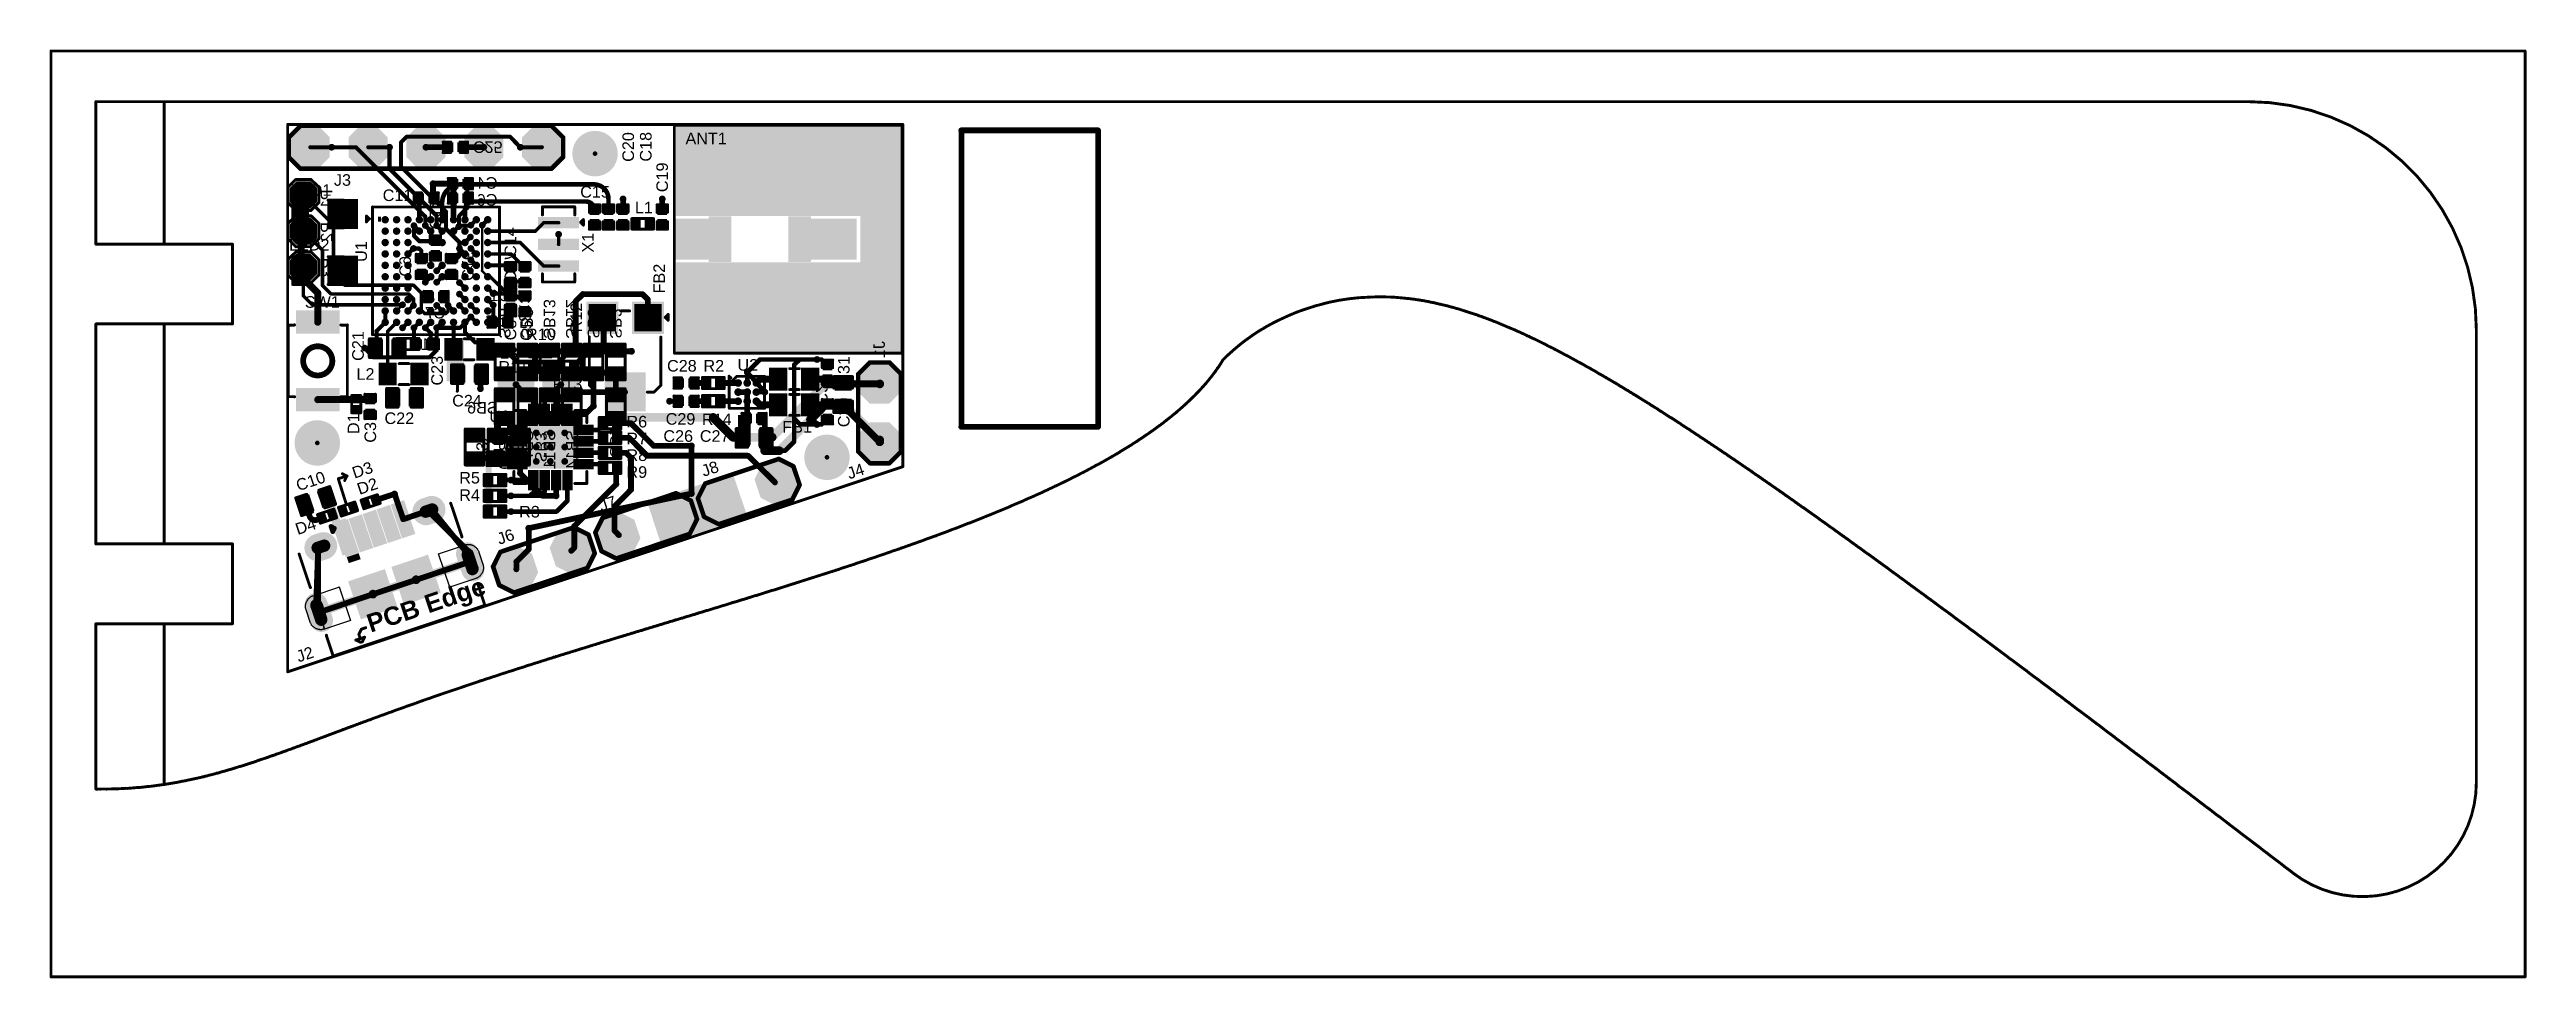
# Model space of a CAD drawing. Header units: inches. Extents: x 28 to 136, y 32 to 73.
import ezdxf

# ---------------------------------------------------------------- set-up
doc = ezdxf.new("R2010")
doc.units = ezdxf.units.IN
for name, color, linetype in [('Board Outline', 216, 'Continuous'), ('Bottom Layer', 5, 'Continuous'), ('Bottom Overlay', 54, 'Continuous'), ('Bottom Paste', 16, 'Continuous'), ('Bottom Solder', 6, 'Continuous'), ('Keep-Out Layer', 6, 'Continuous'), ('Multi-Layer', 9, 'Continuous'), ('Pad Holes', 156, 'Continuous'), ('Top Layer', 1, 'Continuous'), ('Top Overlay', 2, 'Continuous'), ('Top Paste', 8, 'Continuous'), ('Top Solder', 216, 'Continuous'), ('Via Holes', 16, 'Continuous')]:
    doc.layers.add(name, color=color, linetype=linetype)
doc.styles.add('Arial', font='', dxfattribs={"height": 0.2})
doc.styles.add('Arial_Bold', font='', dxfattribs={"height": 0.2})
doc.styles.get('Arial').set_extended_font_data('Arial')
doc.styles.get('Arial_Bold').set_extended_font_data('Arial', bold=True)

msp = doc.modelspace()

# ---------------------------------------------------------------- texts
at = {"layer": 'Bottom Overlay', "style": 'Arial', "text_generation_flag": 2}
for s, rotation, p in [('C25', 180, (46.23, 68.48)), ('P1', 90, (40.06, 66.37)), ('C12', 270, (44.33, 64.62)), ('P2', 90, (40.06, 64.94)), ('P3', 90, (40.06, 63.37)), ('C9', 270, (43, 62.54)), ('C16', 270, (45.75, 62.36)), ('C17', 270, (47.62, 62.27)), ('SB8', 270, (47.37, 59.83)), ('SB9', 270, (48.36, 59.83)), ('SB13', 270, (49.34, 59.82)), ('SB12', 270, (50.32, 59.82)), ('SB5', 270, (51.27, 59.82)), ('SB2', 270, (52.25, 59.82)), ('J1', 90, (64.31, 59.72)), ('C2', 270, (61.29, 56.93)), ('SB10', 90, (47.88, 55.82)), ('SB4', 270, (47.96, 54.46)), ('SB7', 90, (48.87, 55.81)), ('SB3', 270, (48.96, 54.39)), ('SB11', 90, (49.84, 55.82)), ('SB14', 90, (50.83, 55.82)), ('SB1', 270, (52.25, 54.63))]:
    msp.add_text(s, height=0.508, rotation=rotation, dxfattribs=at).set_placement(p)
for s, p in [('C4', (47.31, 66.4)), ('C6', (47.31, 65.66)), ('C1', (47.88, 61.47)), ('C7', (45.03, 60.71)), ('R1', (44.85, 59.33)), ('SB6', (47.32, 56.54))]:
    msp.add_text(s, height=0.508, dxfattribs=at).set_placement(p)
at = {"layer": 'Top Overlay', "style": 'Arial'}
for s, rotation, p in [('C20', 90, (53.3, 67.58)), ('C18', 90, (54.07, 67.59)), ('C19', 90, (54.79, 66.25)), ('C14', 90, (48.13, 63.41)), ('X1', 90, (51.53, 63.6)), ('U1', 90, (41.58, 63.19)), ('FB2', 90, (54.66, 61.81)), ('C13', 270, (48.26, 61.87)), ('R12', 90, (51.02, 60.1)), ('C21', 90, (41.44, 58.85)), ('C8', 90, (48.13, 59.75)), ('C5', 90, (48.82, 59.73)), ('C23', 90, (44.91, 57.77)), ('C31', 90, (62.76, 57.76)), ('C30', 90, (62.76, 55.94)), ('D1', 90, (41.24, 55.64)), ('C3', 90, (41.98, 55.26)), ('C32', 90, (46.89, 54.39)), ('D3', 18.5, (41.03, 53.68)), ('J8', 18.5, (56.36, 53.76)), ('C10', 18.5, (38.57, 53.13)), ('D2', 18.5, (41.25, 52.97)), ('J4', 18.5, (62.75, 53.65)), ('J7', 18.5, (51.87, 52.23)), ('D4', 18.5, (38.54, 51.21)), ('J6', 18.5, (47.39, 50.78)), ('J2', 18.5, (38.58, 45.62))]:
    msp.add_text(s, height=0.508, rotation=rotation, dxfattribs=at).set_placement(p)
for s, p in [('ANT1', (55.56, 68.35)), ('LED1', (38.24, 66.09)), ('J3', (40.13, 66.53)), ('C11', (42.27, 65.86)), ('C15', (50.94, 66.01)), ('L1', (53.34, 65.32)), ('LED2', (38.16, 63.69)), ('SW1', (38.85, 61.18)), ('R10', (48.56, 59.76)), ('R11', (47.35, 58.33)), ('L3', (47.41, 58.95)), ('C28', (54.75, 58.38)), ('R2', (56.35, 58.38)), ('U2', (57.84, 58.42)), ('L2', (41.12, 58.02)), ('R13', (49.73, 57.58)), ('C22', (42.35, 56.08)), ('C24', (45.32, 56.85)), ('U3', (46.95, 56.16)), ('C29', (54.69, 56.05)), ('R14', (56.28, 56.03)), ('R6', (52.97, 55.93)), ('R7', (52.97, 55.19)), ('C26', (54.59, 55.3)), ('C27', (56.19, 55.3)), ('FB1', (59.81, 55.7)), ('R8', (52.97, 54.46)), ('R5', (45.63, 53.47)), ('R9', (52.97, 53.72)), ('R4', (45.63, 52.71)), ('R3', (48.26, 51.98))]:
    msp.add_text(s, height=0.508, dxfattribs=at).set_placement(p)

# ---------------------------------------------------------------- blocks, each defined once
blk = doc.blocks.new('T____________0_5___B_1')
at = {"layer": 'Bottom Layer'}
blk.add_hatch(color=5, dxfattribs=at).paths.add_polyline_path([(0.25, 0.5), (-0.25, 0.5), (-0.5, 0.25), (-0.5, -0.25), (-0.25, -0.5), (0.25, -0.5), (0.5, -0.25), (0.5, 0.25)])
at = {"layer": 'Bottom Paste'}
blk.add_hatch(color=16, dxfattribs=at).paths.add_polyline_path([(0.25, 0.5), (-0.25, 0.5), (-0.5, 0.25), (-0.5, -0.25), (-0.25, -0.5), (0.25, -0.5), (0.5, -0.25), (0.5, 0.25)])
at = {"layer": 'Bottom Solder'}
blk.add_hatch(color=6, dxfattribs=at).paths.add_polyline_path([(0.3, 0.6), (-0.3, 0.6), (-0.6, 0.3), (-0.6, -0.3), (-0.3, -0.6), (0.3, -0.6), (0.6, -0.3), (0.6, 0.3)])
at = {"layer": 'Bottom Overlay', "const_width": 0.127}
for points in [[(-0.68, 0.33), (-0.34, 0.68)], [(-0.68, -0.33), (-0.68, 0.33)], [(0.33, 0.68), (-0.34, 0.68)], [(0.68, 0.33), (0.33, 0.68)], [(0.68, -0.33), (0.68, 0.33)], [(-0.34, -0.68), (-0.68, -0.33)], [(0.34, -0.68), (-0.34, -0.68)], [(0.34, -0.68), (0.68, -0.33)]]:
    blk.add_lwpolyline(points, dxfattribs=at)
at = {"layer": 'Bottom Overlay', "const_width": 0.0635}
for points in [[(-0.71, 0.33, 1), (-0.65, 0.33, 1)], [(-0.71, 0.33, 1), (-0.65, 0.33, 1)], [(-0.37, 0.68, 1), (-0.31, 0.68, 1)], [(-0.37, 0.68, 1), (-0.31, 0.68, 1)], [(0.3, 0.68, 1), (0.37, 0.68, 1)], [(0.3, 0.68, 1), (0.37, 0.68, 1)], [(0.65, 0.33, 1), (0.72, 0.33, 1)], [(0.65, 0.33, 1), (0.72, 0.33, 1)], [(-0.71, -0.33, 1), (-0.65, -0.33, 1)], [(-0.71, -0.33, 1), (-0.65, -0.33, 1)], [(-0.37, -0.68, 1), (-0.3, -0.68, 1)], [(-0.37, -0.68, 1), (-0.3, -0.68, 1)], [(0.3, -0.68, 1), (0.37, -0.68, 1)], [(0.3, -0.68, 1), (0.37, -0.68, 1)], [(0.65, -0.33, 1), (0.72, -0.33, 1)], [(0.65, -0.33, 1), (0.72, -0.33, 1)]]:
    blk.add_lwpolyline(points, format="xyb", close=True, dxfattribs=at)
blk = doc.blocks.new('T____________0_5___B_2')
at = {"layer": 'Bottom Layer'}
blk.add_hatch(color=5, dxfattribs=at).paths.add_polyline_path([(0.25, 0.5), (-0.25, 0.5), (-0.5, 0.25), (-0.5, -0.25), (-0.25, -0.5), (0.25, -0.5), (0.5, -0.25), (0.5, 0.25)])
at = {"layer": 'Bottom Paste'}
blk.add_hatch(color=16, dxfattribs=at).paths.add_polyline_path([(0.25, 0.5), (-0.25, 0.5), (-0.5, 0.25), (-0.5, -0.25), (-0.25, -0.5), (0.25, -0.5), (0.5, -0.25), (0.5, 0.25)])
at = {"layer": 'Bottom Solder'}
blk.add_hatch(color=6, dxfattribs=at).paths.add_polyline_path([(0.3, 0.6), (-0.3, 0.6), (-0.6, 0.3), (-0.6, -0.3), (-0.3, -0.6), (0.3, -0.6), (0.6, -0.3), (0.6, 0.3)])
at = {"layer": 'Bottom Overlay', "const_width": 0.127}
for points in [[(-0.68, 0.33), (-0.34, 0.68)], [(-0.68, -0.33), (-0.68, 0.33)], [(0.33, 0.68), (-0.34, 0.68)], [(0.68, 0.33), (0.33, 0.68)], [(0.68, -0.33), (0.68, 0.33)], [(-0.34, -0.68), (-0.68, -0.33)], [(0.34, -0.68), (-0.34, -0.68)], [(0.34, -0.68), (0.68, -0.33)]]:
    blk.add_lwpolyline(points, dxfattribs=at)
at = {"layer": 'Bottom Overlay', "const_width": 0.0635}
for points in [[(-0.71, 0.33, 1), (-0.65, 0.33, 1)], [(-0.71, 0.33, 1), (-0.65, 0.33, 1)], [(-0.37, 0.68, 1), (-0.31, 0.68, 1)], [(-0.37, 0.68, 1), (-0.31, 0.68, 1)], [(0.3, 0.68, 1), (0.37, 0.68, 1)], [(0.3, 0.68, 1), (0.37, 0.68, 1)], [(0.65, 0.33, 1), (0.72, 0.33, 1)], [(0.65, 0.33, 1), (0.72, 0.33, 1)], [(-0.71, -0.33, 1), (-0.65, -0.33, 1)], [(-0.71, -0.33, 1), (-0.65, -0.33, 1)], [(-0.37, -0.68, 1), (-0.3, -0.68, 1)], [(-0.37, -0.68, 1), (-0.3, -0.68, 1)], [(0.3, -0.68, 1), (0.37, -0.68, 1)], [(0.3, -0.68, 1), (0.37, -0.68, 1)], [(0.65, -0.33, 1), (0.72, -0.33, 1)], [(0.65, -0.33, 1), (0.72, -0.33, 1)]]:
    blk.add_lwpolyline(points, format="xyb", close=True, dxfattribs=at)
blk = doc.blocks.new('T____________0_5___B_3')
at = {"layer": 'Bottom Layer'}
blk.add_hatch(color=5, dxfattribs=at).paths.add_polyline_path([(0.25, 0.5), (-0.25, 0.5), (-0.5, 0.25), (-0.5, -0.25), (-0.25, -0.5), (0.25, -0.5), (0.5, -0.25), (0.5, 0.25)])
at = {"layer": 'Bottom Paste'}
blk.add_hatch(color=16, dxfattribs=at).paths.add_polyline_path([(0.25, 0.5), (-0.25, 0.5), (-0.5, 0.25), (-0.5, -0.25), (-0.25, -0.5), (0.25, -0.5), (0.5, -0.25), (0.5, 0.25)])
at = {"layer": 'Bottom Solder'}
blk.add_hatch(color=6, dxfattribs=at).paths.add_polyline_path([(0.3, 0.6), (-0.3, 0.6), (-0.6, 0.3), (-0.6, -0.3), (-0.3, -0.6), (0.3, -0.6), (0.6, -0.3), (0.6, 0.3)])
at = {"layer": 'Bottom Overlay', "const_width": 0.127}
for points in [[(-0.68, 0.33), (-0.34, 0.68)], [(-0.68, -0.33), (-0.68, 0.33)], [(0.33, 0.68), (-0.34, 0.68)], [(0.68, 0.33), (0.33, 0.68)], [(0.68, -0.33), (0.68, 0.33)], [(-0.34, -0.68), (-0.68, -0.33)], [(0.34, -0.68), (-0.34, -0.68)], [(0.34, -0.68), (0.68, -0.33)]]:
    blk.add_lwpolyline(points, dxfattribs=at)
at = {"layer": 'Bottom Overlay', "const_width": 0.0635}
for points in [[(-0.71, 0.33, 1), (-0.65, 0.33, 1)], [(-0.71, 0.33, 1), (-0.65, 0.33, 1)], [(-0.37, 0.68, 1), (-0.31, 0.68, 1)], [(-0.37, 0.68, 1), (-0.31, 0.68, 1)], [(0.3, 0.68, 1), (0.37, 0.68, 1)], [(0.3, 0.68, 1), (0.37, 0.68, 1)], [(0.65, 0.33, 1), (0.72, 0.33, 1)], [(0.65, 0.33, 1), (0.72, 0.33, 1)], [(-0.71, -0.33, 1), (-0.65, -0.33, 1)], [(-0.71, -0.33, 1), (-0.65, -0.33, 1)], [(-0.37, -0.68, 1), (-0.3, -0.68, 1)], [(-0.37, -0.68, 1), (-0.3, -0.68, 1)], [(0.3, -0.68, 1), (0.37, -0.68, 1)], [(0.3, -0.68, 1), (0.37, -0.68, 1)], [(0.65, -0.33, 1), (0.72, -0.33, 1)], [(0.65, -0.33, 1), (0.72, -0.33, 1)]]:
    blk.add_lwpolyline(points, format="xyb", close=True, dxfattribs=at)
blk = doc.blocks.new('SMD3213_3P_4')
at = {"layer": 'Top Layer'}
for points in [[(-1.1, 0.8), (-0.8, 0.8), (-0.8, -0.8), (-1.1, -0.8)], [(-0.15, 0.8), (0.15, 0.8), (0.15, -0.8), (-0.15, -0.8)], [(0.8, 0.8), (1.1, 0.8), (1.1, -0.8), (0.8, -0.8)]]:
    blk.add_hatch(color=1, dxfattribs=at).paths.add_polyline_path(points)
at = {"layer": 'Top Paste'}
for points in [[(-1.1, 0.8), (-0.8, 0.8), (-0.8, -0.8), (-1.1, -0.8)], [(-0.15, 0.8), (0.15, 0.8), (0.15, -0.8), (-0.15, -0.8)], [(0.8, 0.8), (1.1, 0.8), (1.1, -0.8), (0.8, -0.8)]]:
    blk.add_hatch(color=8, dxfattribs=at).paths.add_polyline_path(points)
at = {"layer": 'Top Solder'}
for points in [[(-1.2, 0.9), (-0.7, 0.9), (-0.7, -0.9), (-1.2, -0.9)], [(-0.25, 0.9), (0.25, 0.9), (0.25, -0.9), (-0.25, -0.9)], [(0.7, 0.9), (1.2, 0.9), (1.2, -0.9), (0.7, -0.9)]]:
    blk.add_hatch(color=216, dxfattribs=at).paths.add_polyline_path(points)
at = {"layer": 'Top Overlay', "const_width": 0.127}
for points in [[(-0.97, 0.97), (-1.09, 1.09)], [(-0.84, 1.09), (-1.09, 1.09)], [(-0.97, 0.97), (-0.84, 1.09)], [(-1.65, -0.71), (-1.65, 0.71)], [(-1.3, 0.71), (-1.65, 0.71)], [(1.65, 0.71), (1.3, 0.71)], [(1.65, -0.71), (1.65, 0.71)], [(-1.3, -0.71), (-1.65, -0.71)], [(1.65, -0.71), (1.3, -0.71)]]:
    blk.add_lwpolyline(points, dxfattribs=at)
at = {"layer": 'Top Overlay', "const_width": 0.0635}
for points in [[(-1.12, 1.09, 1), (-1.06, 1.09, 1)], [(-1.12, 1.09, 1), (-1.06, 1.09, 1)], [(-0.87, 1.09, 1), (-0.81, 1.09, 1)], [(-0.87, 1.09, 1), (-0.81, 1.09, 1)], [(-1.68, 0.71, 1), (-1.62, 0.71, 1)], [(-1.68, 0.71, 1), (-1.62, 0.71, 1)], [(-1.33, 0.71, 1), (-1.26, 0.71, 1)], [(-1, 0.97, 1), (-0.93, 0.97, 1)], [(-1, 0.97, 1), (-0.93, 0.97, 1)], [(1.26, 0.71, 1), (1.33, 0.71, 1)], [(1.62, 0.71, 1), (1.68, 0.71, 1)], [(1.62, 0.71, 1), (1.68, 0.71, 1)], [(-1.68, -0.71, 1), (-1.62, -0.71, 1)], [(-1.68, -0.71, 1), (-1.62, -0.71, 1)], [(-1.33, -0.71, 1), (-1.26, -0.71, 1)], [(1.26, -0.71, 1), (1.33, -0.71, 1)], [(1.62, -0.71, 1), (1.68, -0.71, 1)], [(1.62, -0.71, 1), (1.68, -0.71, 1)]]:
    blk.add_lwpolyline(points, format="xyb", close=True, dxfattribs=at)
blk = doc.blocks.new('16_QFN__3_3___5')
at = {"layer": 'Top Layer'}
for points in [[(-0.88, 1.8), (-0.63, 1.8), (-0.63, 1.1), (-0.88, 1.1)], [(-0.38, 1.8), (-0.13, 1.8), (-0.13, 1.1), (-0.38, 1.1)], [(0.12, 1.8), (0.37, 1.8), (0.37, 1.1), (0.12, 1.1)], [(0.62, 1.8), (0.87, 1.8), (0.87, 1.1), (0.62, 1.1)], [(-1.1, 0.87), (-1.1, 0.62), (-1.8, 0.62), (-1.8, 0.87)], [(-1.1, 0.37), (-1.1, 0.12), (-1.8, 0.12), (-1.8, 0.37)], [(-0.85, 0.85), (0.85, 0.85), (0.85, -0.85), (-0.85, -0.85)], [(1.8, 0.87), (1.8, 0.62), (1.1, 0.62), (1.1, 0.87)], [(1.8, 0.37), (1.8, 0.12), (1.1, 0.12), (1.1, 0.37)], [(-1.1, -0.13), (-1.1, -0.38), (-1.8, -0.38), (-1.8, -0.13)], [(-1.1, -0.63), (-1.1, -0.88), (-1.8, -0.88), (-1.8, -0.63)], [(1.8, -0.13), (1.8, -0.38), (1.1, -0.38), (1.1, -0.13)], [(1.8, -0.63), (1.8, -0.88), (1.1, -0.88), (1.1, -0.63)], [(-0.88, -1.1), (-0.63, -1.1), (-0.63, -1.8), (-0.88, -1.8)], [(-0.38, -1.1), (-0.13, -1.1), (-0.13, -1.8), (-0.38, -1.8)], [(0.12, -1.1), (0.37, -1.1), (0.37, -1.8), (0.12, -1.8)], [(0.62, -1.1), (0.87, -1.1), (0.87, -1.8), (0.62, -1.8)]]:
    blk.add_hatch(color=1, dxfattribs=at).paths.add_polyline_path(points)
at = {"layer": 'Top Paste'}
for points in [[(-0.88, 1.8), (-0.63, 1.8), (-0.63, 1.1), (-0.88, 1.1)], [(-0.38, 1.8), (-0.13, 1.8), (-0.13, 1.1), (-0.38, 1.1)], [(0.12, 1.8), (0.37, 1.8), (0.37, 1.1), (0.12, 1.1)], [(0.62, 1.8), (0.87, 1.8), (0.87, 1.1), (0.62, 1.1)], [(-1.1, 0.87), (-1.1, 0.62), (-1.8, 0.62), (-1.8, 0.87)], [(-1.1, 0.37), (-1.1, 0.12), (-1.8, 0.12), (-1.8, 0.37)], [(-0.85, 0.85), (0.85, 0.85), (0.85, -0.85), (-0.85, -0.85)], [(1.8, 0.87), (1.8, 0.62), (1.1, 0.62), (1.1, 0.87)], [(1.8, 0.37), (1.8, 0.12), (1.1, 0.12), (1.1, 0.37)], [(-1.1, -0.13), (-1.1, -0.38), (-1.8, -0.38), (-1.8, -0.13)], [(-1.1, -0.63), (-1.1, -0.88), (-1.8, -0.88), (-1.8, -0.63)], [(1.8, -0.13), (1.8, -0.38), (1.1, -0.38), (1.1, -0.13)], [(1.8, -0.63), (1.8, -0.88), (1.1, -0.88), (1.1, -0.63)], [(-0.88, -1.1), (-0.63, -1.1), (-0.63, -1.8), (-0.88, -1.8)], [(-0.38, -1.1), (-0.13, -1.1), (-0.13, -1.8), (-0.38, -1.8)], [(0.12, -1.1), (0.37, -1.1), (0.37, -1.8), (0.12, -1.8)], [(0.62, -1.1), (0.87, -1.1), (0.87, -1.8), (0.62, -1.8)]]:
    blk.add_hatch(color=8, dxfattribs=at).paths.add_polyline_path(points)
at = {"layer": 'Top Solder'}
for points in [[(-0.98, 1.9), (-0.52, 1.9), (-0.52, 1), (-0.98, 1)], [(-0.48, 1.9), (-0.02, 1.9), (-0.02, 1), (-0.48, 1)], [(0.02, 1.9), (0.48, 1.9), (0.48, 1), (0.02, 1)], [(0.52, 1.9), (0.98, 1.9), (0.98, 1), (0.52, 1)], [(-1, 0.98), (-1, 0.52), (-1.9, 0.52), (-1.9, 0.98)], [(-1, 0.48), (-1, 0.02), (-1.9, 0.02), (-1.9, 0.48)], [(-0.95, 0.95), (0.95, 0.95), (0.95, -0.95), (-0.95, -0.95)], [(1.9, 0.98), (1.9, 0.52), (1, 0.52), (1, 0.98)], [(1.9, 0.48), (1.9, 0.02), (1, 0.02), (1, 0.48)], [(-1, -0.02), (-1, -0.48), (-1.9, -0.48), (-1.9, -0.02)], [(-1, -0.52), (-1, -0.98), (-1.9, -0.98), (-1.9, -0.52)], [(-0.98, -1), (-0.52, -1), (-0.52, -1.9), (-0.98, -1.9)], [(-0.48, -1), (-0.02, -1), (-0.02, -1.9), (-0.48, -1.9)], [(0.02, -1), (0.48, -1), (0.48, -1.9), (0.02, -1.9)], [(0.52, -1), (0.98, -1), (0.98, -1.9), (0.52, -1.9)], [(1.9, -0.02), (1.9, -0.48), (1, -0.48), (1, -0.02)], [(1.9, -0.52), (1.9, -0.98), (1, -0.98), (1, -0.52)]]:
    blk.add_hatch(color=216, dxfattribs=at).paths.add_polyline_path(points)
at = {"layer": 'Top Overlay', "const_width": 0.127}
for points in [[(-1.6, 1.6), (-1.07, 1.6)], [(-1.6, 1.6), (-1.6, 1.07)], [(1.07, 1.6), (1.6, 1.6)], [(1.6, 1.6), (1.6, 1.07)], [(-2.08, 0.89), (-2.08, 0.64)], [(-2.08, 0.89), (-1.96, 0.76)], [(-1.96, 0.76), (-2.08, 0.64)], [(-1.6, -1.07), (-1.6, -1.6)], [(1.6, -1.07), (1.6, -1.6)], [(-1.6, -1.6), (-1.07, -1.6)], [(1.07, -1.6), (1.6, -1.6)]]:
    blk.add_lwpolyline(points, dxfattribs=at)
at = {"layer": 'Top Overlay', "const_width": 0.0635}
for points in [[(-1.63, 1.6, 1), (-1.57, 1.6, 1)], [(-1.63, 1.6, 1), (-1.57, 1.6, 1)], [(-1.63, 1.07, 1), (-1.57, 1.07, 1)], [(-1.1, 1.6, 1), (-1.04, 1.6, 1)], [(1.04, 1.6, 1), (1.1, 1.6, 1)], [(1.57, 1.6, 1), (1.63, 1.6, 1)], [(1.57, 1.6, 1), (1.63, 1.6, 1)], [(1.57, 1.07, 1), (1.63, 1.07, 1)], [(-2.11, 0.89, 1), (-2.05, 0.89, 1)], [(-2.11, 0.89, 1), (-2.05, 0.89, 1)], [(-2.11, 0.64, 1), (-2.05, 0.64, 1)], [(-2.11, 0.64, 1), (-2.05, 0.64, 1)], [(-1.99, 0.76, 1), (-1.92, 0.76, 1)], [(-1.99, 0.76, 1), (-1.92, 0.76, 1)], [(-1.63, -1.07, 1), (-1.57, -1.07, 1)], [(1.57, -1.07, 1), (1.63, -1.07, 1)], [(-1.63, -1.6, 1), (-1.57, -1.6, 1)], [(-1.63, -1.6, 1), (-1.57, -1.6, 1)], [(-1.1, -1.6, 1), (-1.04, -1.6, 1)], [(1.04, -1.6, 1), (1.1, -1.6, 1)], [(1.57, -1.6, 1), (1.63, -1.6, 1)], [(1.57, -1.6, 1), (1.63, -1.6, 1)]]:
    blk.add_lwpolyline(points, format="xyb", close=True, dxfattribs=at)
blk = doc.blocks.new('9_DSBGA_6')
at = {"layer": 'Top Layer'}
h = blk.add_hatch(color=1, dxfattribs=at)
edge = h.paths.add_edge_path()
edge.add_arc((-0.4, 0.4), 0.115, 0, 360)
h = blk.add_hatch(color=1, dxfattribs=at)
edge = h.paths.add_edge_path()
edge.add_arc((-0.4, 0), 0.115, 0, 360)
h = blk.add_hatch(color=1, dxfattribs=at)
edge = h.paths.add_edge_path()
edge.add_arc((0, 0.4), 0.115, 0, 360)
h = blk.add_hatch(color=1, dxfattribs=at)
edge = h.paths.add_edge_path()
edge.add_arc((0, 0), 0.115, 0, 360)
h = blk.add_hatch(color=1, dxfattribs=at)
edge = h.paths.add_edge_path()
edge.add_arc((0.4, 0.4), 0.115, 0, 360)
h = blk.add_hatch(color=1, dxfattribs=at)
edge = h.paths.add_edge_path()
edge.add_arc((0.4, 0), 0.115, 0, 360)
h = blk.add_hatch(color=1, dxfattribs=at)
edge = h.paths.add_edge_path()
edge.add_arc((-0.4, -0.4), 0.115, 0, 360)
h = blk.add_hatch(color=1, dxfattribs=at)
edge = h.paths.add_edge_path()
edge.add_arc((0, -0.4), 0.115, 0, 360)
h = blk.add_hatch(color=1, dxfattribs=at)
edge = h.paths.add_edge_path()
edge.add_arc((0.4, -0.4), 0.115, 0, 360)
at = {"layer": 'Top Paste'}
h = blk.add_hatch(color=8, dxfattribs=at)
edge = h.paths.add_edge_path()
edge.add_arc((-0.4, 0.4), 0.115, 0, 360)
h = blk.add_hatch(color=8, dxfattribs=at)
edge = h.paths.add_edge_path()
edge.add_arc((-0.4, 0), 0.115, 0, 360)
h = blk.add_hatch(color=8, dxfattribs=at)
edge = h.paths.add_edge_path()
edge.add_arc((0, 0.4), 0.115, 0, 360)
h = blk.add_hatch(color=8, dxfattribs=at)
edge = h.paths.add_edge_path()
edge.add_arc((0, 0), 0.115, 0, 360)
h = blk.add_hatch(color=8, dxfattribs=at)
edge = h.paths.add_edge_path()
edge.add_arc((0.4, 0.4), 0.115, 0, 360)
h = blk.add_hatch(color=8, dxfattribs=at)
edge = h.paths.add_edge_path()
edge.add_arc((0.4, 0), 0.115, 0, 360)
h = blk.add_hatch(color=8, dxfattribs=at)
edge = h.paths.add_edge_path()
edge.add_arc((-0.4, -0.4), 0.115, 0, 360)
h = blk.add_hatch(color=8, dxfattribs=at)
edge = h.paths.add_edge_path()
edge.add_arc((0, -0.4), 0.115, 0, 360)
h = blk.add_hatch(color=8, dxfattribs=at)
edge = h.paths.add_edge_path()
edge.add_arc((0.4, -0.4), 0.115, 0, 360)
at = {"layer": 'Top Solder'}
h = blk.add_hatch(color=216, dxfattribs=at)
edge = h.paths.add_edge_path()
edge.add_arc((-0.4, 0.4), 0.17, 0, 360)
h = blk.add_hatch(color=216, dxfattribs=at)
edge = h.paths.add_edge_path()
edge.add_arc((-0.4, 0), 0.17, 0, 360)
h = blk.add_hatch(color=216, dxfattribs=at)
edge = h.paths.add_edge_path()
edge.add_arc((0, 0.4), 0.17, 0, 360)
h = blk.add_hatch(color=216, dxfattribs=at)
edge = h.paths.add_edge_path()
edge.add_arc((0, 0), 0.17, 0, 360)
h = blk.add_hatch(color=216, dxfattribs=at)
edge = h.paths.add_edge_path()
edge.add_arc((0.4, 0.4), 0.17, 0, 360)
h = blk.add_hatch(color=216, dxfattribs=at)
edge = h.paths.add_edge_path()
edge.add_arc((0.4, 0), 0.17, 0, 360)
h = blk.add_hatch(color=216, dxfattribs=at)
edge = h.paths.add_edge_path()
edge.add_arc((-0.4, -0.4), 0.17, 0, 360)
h = blk.add_hatch(color=216, dxfattribs=at)
edge = h.paths.add_edge_path()
edge.add_arc((0, -0.4), 0.17, 0, 360)
h = blk.add_hatch(color=216, dxfattribs=at)
edge = h.paths.add_edge_path()
edge.add_arc((0.4, -0.4), 0.17, 0, 360)
at = {"layer": 'Top Overlay', "const_width": 0.127}
for points in [[(-0.8, 0.7), (-0.73, 0.63)], [(-0.8, 0.55), (-0.8, 0.65)], [(-0.8, 0.55), (-0.73, 0.62)], [(-0.79, 0.36), (-0.46, 0.69)], [(-0.79, -0.71), (-0.79, 0.36)], [(-0.46, 0.69), (0.76, 0.69)], [(0.76, -0.71), (0.76, 0.69)], [(-0.79, -0.71), (0.76, -0.71)]]:
    blk.add_lwpolyline(points, dxfattribs=at)
at = {"layer": 'Top Overlay', "const_width": 0.0635}
for points in [[(-0.83, 0.7, 1), (-0.77, 0.7, 1)], [(-0.83, 0.65, 1), (-0.77, 0.65, 1)], [(-0.83, 0.55, 1), (-0.77, 0.55, 1)], [(-0.83, 0.55, 1), (-0.77, 0.55, 1)], [(-0.82, 0.36, 1), (-0.76, 0.36, 1)], [(-0.82, 0.36, 1), (-0.76, 0.36, 1)], [(-0.76, 0.63, 1), (-0.69, 0.63, 1)], [(-0.76, 0.62, 1), (-0.69, 0.62, 1)], [(-0.49, 0.69, 1), (-0.43, 0.69, 1)], [(-0.49, 0.69, 1), (-0.43, 0.69, 1)], [(0.73, 0.69, 1), (0.79, 0.69, 1)], [(0.73, 0.69, 1), (0.79, 0.69, 1)], [(-0.82, -0.71, 1), (-0.76, -0.71, 1)], [(-0.82, -0.71, 1), (-0.76, -0.71, 1)], [(0.73, -0.71, 1), (0.79, -0.71, 1)], [(0.73, -0.71, 1), (0.79, -0.71, 1)]]:
    blk.add_lwpolyline(points, format="xyb", close=True, dxfattribs=at)
blk = doc.blocks.new('82_VFBGA_7')
at = {"layer": 'Top Layer'}
h = blk.add_hatch(color=1, dxfattribs=at)
edge = h.paths.add_edge_path()
edge.add_arc((-2.25, 2.25), 0.11, 0, 360)
h = blk.add_hatch(color=1, dxfattribs=at)
edge = h.paths.add_edge_path()
edge.add_arc((-1.75, 2.25), 0.11, 0, 360)
h = blk.add_hatch(color=1, dxfattribs=at)
edge = h.paths.add_edge_path()
edge.add_arc((-1.25, 2.25), 0.11, 0, 360)
h = blk.add_hatch(color=1, dxfattribs=at)
edge = h.paths.add_edge_path()
edge.add_arc((-0.75, 2.25), 0.11, 0, 360)
h = blk.add_hatch(color=1, dxfattribs=at)
edge = h.paths.add_edge_path()
edge.add_arc((-0.25, 2.25), 0.11, 0, 360)
h = blk.add_hatch(color=1, dxfattribs=at)
edge = h.paths.add_edge_path()
edge.add_arc((0.25, 2.25), 0.11, 0, 360)
h = blk.add_hatch(color=1, dxfattribs=at)
edge = h.paths.add_edge_path()
edge.add_arc((0.75, 2.25), 0.11, 0, 360)
h = blk.add_hatch(color=1, dxfattribs=at)
edge = h.paths.add_edge_path()
edge.add_arc((1.25, 2.25), 0.11, 0, 360)
h = blk.add_hatch(color=1, dxfattribs=at)
edge = h.paths.add_edge_path()
edge.add_arc((1.75, 2.25), 0.11, 0, 360)
h = blk.add_hatch(color=1, dxfattribs=at)
edge = h.paths.add_edge_path()
edge.add_arc((2.25, 2.25), 0.11, 0, 360)
h = blk.add_hatch(color=1, dxfattribs=at)
edge = h.paths.add_edge_path()
edge.add_arc((-2.25, 1.75), 0.11, 0, 360)
h = blk.add_hatch(color=1, dxfattribs=at)
edge = h.paths.add_edge_path()
edge.add_arc((-2.25, 1.25), 0.11, 0, 360)
h = blk.add_hatch(color=1, dxfattribs=at)
edge = h.paths.add_edge_path()
edge.add_arc((-1.75, 1.75), 0.11, 0, 360)
h = blk.add_hatch(color=1, dxfattribs=at)
edge = h.paths.add_edge_path()
edge.add_arc((-1.75, 1.25), 0.11, 0, 360)
h = blk.add_hatch(color=1, dxfattribs=at)
edge = h.paths.add_edge_path()
edge.add_arc((-1.25, 1.75), 0.11, 0, 360)
h = blk.add_hatch(color=1, dxfattribs=at)
edge = h.paths.add_edge_path()
edge.add_arc((-1.25, 1.25), 0.11, 0, 360)
h = blk.add_hatch(color=1, dxfattribs=at)
edge = h.paths.add_edge_path()
edge.add_arc((-0.75, 1.75), 0.11, 0, 360)
h = blk.add_hatch(color=1, dxfattribs=at)
edge = h.paths.add_edge_path()
edge.add_arc((-0.25, 1.75), 0.11, 0, 360)
h = blk.add_hatch(color=1, dxfattribs=at)
edge = h.paths.add_edge_path()
edge.add_arc((0.25, 1.75), 0.11, 0, 360)
h = blk.add_hatch(color=1, dxfattribs=at)
edge = h.paths.add_edge_path()
edge.add_arc((0.25, 1.25), 0.11, 0, 360)
h = blk.add_hatch(color=1, dxfattribs=at)
edge = h.paths.add_edge_path()
edge.add_arc((0.75, 1.75), 0.11, 0, 360)
h = blk.add_hatch(color=1, dxfattribs=at)
edge = h.paths.add_edge_path()
edge.add_arc((1.25, 1.75), 0.11, 0, 360)
h = blk.add_hatch(color=1, dxfattribs=at)
edge = h.paths.add_edge_path()
edge.add_arc((1.25, 1.25), 0.11, 0, 360)
h = blk.add_hatch(color=1, dxfattribs=at)
edge = h.paths.add_edge_path()
edge.add_arc((1.75, 1.75), 0.11, 0, 360)
h = blk.add_hatch(color=1, dxfattribs=at)
edge = h.paths.add_edge_path()
edge.add_arc((1.75, 1.25), 0.11, 0, 360)
h = blk.add_hatch(color=1, dxfattribs=at)
edge = h.paths.add_edge_path()
edge.add_arc((2.25, 1.75), 0.11, 0, 360)
h = blk.add_hatch(color=1, dxfattribs=at)
edge = h.paths.add_edge_path()
edge.add_arc((2.25, 1.25), 0.11, 0, 360)
h = blk.add_hatch(color=1, dxfattribs=at)
edge = h.paths.add_edge_path()
edge.add_arc((-2.25, 0.75), 0.11, 0, 360)
h = blk.add_hatch(color=1, dxfattribs=at)
edge = h.paths.add_edge_path()
edge.add_arc((-2.25, 0.25), 0.11, 0, 360)
h = blk.add_hatch(color=1, dxfattribs=at)
edge = h.paths.add_edge_path()
edge.add_arc((-1.75, 0.75), 0.11, 0, 360)
h = blk.add_hatch(color=1, dxfattribs=at)
edge = h.paths.add_edge_path()
edge.add_arc((-1.75, 0.25), 0.11, 0, 360)
h = blk.add_hatch(color=1, dxfattribs=at)
edge = h.paths.add_edge_path()
edge.add_arc((-1.25, 0.75), 0.11, 0, 360)
h = blk.add_hatch(color=1, dxfattribs=at)
edge = h.paths.add_edge_path()
edge.add_arc((-1.25, 0.25), 0.11, 0, 360)
h = blk.add_hatch(color=1, dxfattribs=at)
edge = h.paths.add_edge_path()
edge.add_arc((-0.25, 0.25), 0.11, 0, 360)
h = blk.add_hatch(color=1, dxfattribs=at)
edge = h.paths.add_edge_path()
edge.add_arc((0.25, 0.25), 0.11, 0, 360)
h = blk.add_hatch(color=1, dxfattribs=at)
edge = h.paths.add_edge_path()
edge.add_arc((1.25, 0.75), 0.11, 0, 360)
h = blk.add_hatch(color=1, dxfattribs=at)
edge = h.paths.add_edge_path()
edge.add_arc((1.25, 0.25), 0.11, 0, 360)
h = blk.add_hatch(color=1, dxfattribs=at)
edge = h.paths.add_edge_path()
edge.add_arc((1.75, 0.75), 0.11, 0, 360)
h = blk.add_hatch(color=1, dxfattribs=at)
edge = h.paths.add_edge_path()
edge.add_arc((1.75, 0.25), 0.11, 0, 360)
h = blk.add_hatch(color=1, dxfattribs=at)
edge = h.paths.add_edge_path()
edge.add_arc((2.25, 0.75), 0.11, 0, 360)
h = blk.add_hatch(color=1, dxfattribs=at)
edge = h.paths.add_edge_path()
edge.add_arc((2.25, 0.25), 0.11, 0, 360)
h = blk.add_hatch(color=1, dxfattribs=at)
edge = h.paths.add_edge_path()
edge.add_arc((-2.25, -0.25), 0.11, 0, 360)
h = blk.add_hatch(color=1, dxfattribs=at)
edge = h.paths.add_edge_path()
edge.add_arc((-2.25, -0.75), 0.11, 0, 360)
h = blk.add_hatch(color=1, dxfattribs=at)
edge = h.paths.add_edge_path()
edge.add_arc((-1.75, -0.25), 0.11, 0, 360)
h = blk.add_hatch(color=1, dxfattribs=at)
edge = h.paths.add_edge_path()
edge.add_arc((-1.75, -0.75), 0.11, 0, 360)
h = blk.add_hatch(color=1, dxfattribs=at)
edge = h.paths.add_edge_path()
edge.add_arc((-1.25, -0.25), 0.11, 0, 360)
h = blk.add_hatch(color=1, dxfattribs=at)
edge = h.paths.add_edge_path()
edge.add_arc((-1.25, -0.75), 0.11, 0, 360)
h = blk.add_hatch(color=1, dxfattribs=at)
edge = h.paths.add_edge_path()
edge.add_arc((-0.25, -0.25), 0.11, 0, 360)
h = blk.add_hatch(color=1, dxfattribs=at)
edge = h.paths.add_edge_path()
edge.add_arc((0.25, -0.25), 0.11, 0, 360)
h = blk.add_hatch(color=1, dxfattribs=at)
edge = h.paths.add_edge_path()
edge.add_arc((1.25, -0.25), 0.11, 0, 360)
h = blk.add_hatch(color=1, dxfattribs=at)
edge = h.paths.add_edge_path()
edge.add_arc((1.25, -0.75), 0.11, 0, 360)
h = blk.add_hatch(color=1, dxfattribs=at)
edge = h.paths.add_edge_path()
edge.add_arc((1.75, -0.25), 0.11, 0, 360)
h = blk.add_hatch(color=1, dxfattribs=at)
edge = h.paths.add_edge_path()
edge.add_arc((1.75, -0.75), 0.11, 0, 360)
h = blk.add_hatch(color=1, dxfattribs=at)
edge = h.paths.add_edge_path()
edge.add_arc((2.25, -0.25), 0.11, 0, 360)
h = blk.add_hatch(color=1, dxfattribs=at)
edge = h.paths.add_edge_path()
edge.add_arc((2.25, -0.75), 0.11, 0, 360)
h = blk.add_hatch(color=1, dxfattribs=at)
edge = h.paths.add_edge_path()
edge.add_arc((-2.25, -1.25), 0.11, 0, 360)
h = blk.add_hatch(color=1, dxfattribs=at)
edge = h.paths.add_edge_path()
edge.add_arc((-2.25, -1.75), 0.11, 0, 360)
h = blk.add_hatch(color=1, dxfattribs=at)
edge = h.paths.add_edge_path()
edge.add_arc((-2.25, -2.25), 0.11, 0, 360)
h = blk.add_hatch(color=1, dxfattribs=at)
edge = h.paths.add_edge_path()
edge.add_arc((-1.75, -1.25), 0.11, 0, 360)
h = blk.add_hatch(color=1, dxfattribs=at)
edge = h.paths.add_edge_path()
edge.add_arc((-1.75, -1.75), 0.11, 0, 360)
h = blk.add_hatch(color=1, dxfattribs=at)
edge = h.paths.add_edge_path()
edge.add_arc((-1.75, -2.25), 0.11, 0, 360)
h = blk.add_hatch(color=1, dxfattribs=at)
edge = h.paths.add_edge_path()
edge.add_arc((-1.25, -1.25), 0.11, 0, 360)
h = blk.add_hatch(color=1, dxfattribs=at)
edge = h.paths.add_edge_path()
edge.add_arc((-1.25, -1.75), 0.11, 0, 360)
h = blk.add_hatch(color=1, dxfattribs=at)
edge = h.paths.add_edge_path()
edge.add_arc((-1.25, -2.25), 0.11, 0, 360)
h = blk.add_hatch(color=1, dxfattribs=at)
edge = h.paths.add_edge_path()
edge.add_arc((-0.75, -1.75), 0.11, 0, 360)
h = blk.add_hatch(color=1, dxfattribs=at)
edge = h.paths.add_edge_path()
edge.add_arc((-0.75, -2.25), 0.11, 0, 360)
h = blk.add_hatch(color=1, dxfattribs=at)
edge = h.paths.add_edge_path()
edge.add_arc((-0.25, -1.25), 0.11, 0, 360)
h = blk.add_hatch(color=1, dxfattribs=at)
edge = h.paths.add_edge_path()
edge.add_arc((-0.25, -1.75), 0.11, 0, 360)
h = blk.add_hatch(color=1, dxfattribs=at)
edge = h.paths.add_edge_path()
edge.add_arc((-0.25, -2.25), 0.11, 0, 360)
h = blk.add_hatch(color=1, dxfattribs=at)
edge = h.paths.add_edge_path()
edge.add_arc((0.25, -1.75), 0.11, 0, 360)
h = blk.add_hatch(color=1, dxfattribs=at)
edge = h.paths.add_edge_path()
edge.add_arc((0.25, -2.25), 0.11, 0, 360)
h = blk.add_hatch(color=1, dxfattribs=at)
edge = h.paths.add_edge_path()
edge.add_arc((0.75, -1.75), 0.11, 0, 360)
h = blk.add_hatch(color=1, dxfattribs=at)
edge = h.paths.add_edge_path()
edge.add_arc((0.75, -2.25), 0.11, 0, 360)
h = blk.add_hatch(color=1, dxfattribs=at)
edge = h.paths.add_edge_path()
edge.add_arc((1.25, -1.25), 0.11, 0, 360)
h = blk.add_hatch(color=1, dxfattribs=at)
edge = h.paths.add_edge_path()
edge.add_arc((1.25, -1.75), 0.11, 0, 360)
h = blk.add_hatch(color=1, dxfattribs=at)
edge = h.paths.add_edge_path()
edge.add_arc((1.25, -2.25), 0.11, 0, 360)
h = blk.add_hatch(color=1, dxfattribs=at)
edge = h.paths.add_edge_path()
edge.add_arc((1.75, -1.25), 0.11, 0, 360)
h = blk.add_hatch(color=1, dxfattribs=at)
edge = h.paths.add_edge_path()
edge.add_arc((1.75, -1.75), 0.11, 0, 360)
h = blk.add_hatch(color=1, dxfattribs=at)
edge = h.paths.add_edge_path()
edge.add_arc((1.75, -2.25), 0.11, 0, 360)
h = blk.add_hatch(color=1, dxfattribs=at)
edge = h.paths.add_edge_path()
edge.add_arc((2.25, -1.25), 0.11, 0, 360)
h = blk.add_hatch(color=1, dxfattribs=at)
edge = h.paths.add_edge_path()
edge.add_arc((2.25, -1.75), 0.11, 0, 360)
h = blk.add_hatch(color=1, dxfattribs=at)
edge = h.paths.add_edge_path()
edge.add_arc((2.25, -2.25), 0.11, 0, 360)
at = {"layer": 'Top Overlay'}
blk.add_hatch(color=2, dxfattribs=at).paths.add_polyline_path([(-2.57, 2.16), (-2.44, 2.16), (-2.44, 2.39), (-2.57, 2.39)])
at = {"layer": 'Top Paste'}
h = blk.add_hatch(color=8, dxfattribs=at)
edge = h.paths.add_edge_path()
edge.add_arc((-2.25, 2.25), 0.11, 0, 360)
h = blk.add_hatch(color=8, dxfattribs=at)
edge = h.paths.add_edge_path()
edge.add_arc((-1.75, 2.25), 0.11, 0, 360)
h = blk.add_hatch(color=8, dxfattribs=at)
edge = h.paths.add_edge_path()
edge.add_arc((-1.25, 2.25), 0.11, 0, 360)
h = blk.add_hatch(color=8, dxfattribs=at)
edge = h.paths.add_edge_path()
edge.add_arc((-0.75, 2.25), 0.11, 0, 360)
h = blk.add_hatch(color=8, dxfattribs=at)
edge = h.paths.add_edge_path()
edge.add_arc((-0.25, 2.25), 0.11, 0, 360)
h = blk.add_hatch(color=8, dxfattribs=at)
edge = h.paths.add_edge_path()
edge.add_arc((0.25, 2.25), 0.11, 0, 360)
h = blk.add_hatch(color=8, dxfattribs=at)
edge = h.paths.add_edge_path()
edge.add_arc((0.75, 2.25), 0.11, 0, 360)
h = blk.add_hatch(color=8, dxfattribs=at)
edge = h.paths.add_edge_path()
edge.add_arc((1.25, 2.25), 0.11, 0, 360)
h = blk.add_hatch(color=8, dxfattribs=at)
edge = h.paths.add_edge_path()
edge.add_arc((1.75, 2.25), 0.11, 0, 360)
h = blk.add_hatch(color=8, dxfattribs=at)
edge = h.paths.add_edge_path()
edge.add_arc((2.25, 2.25), 0.11, 0, 360)
h = blk.add_hatch(color=8, dxfattribs=at)
edge = h.paths.add_edge_path()
edge.add_arc((-2.25, 1.75), 0.11, 0, 360)
h = blk.add_hatch(color=8, dxfattribs=at)
edge = h.paths.add_edge_path()
edge.add_arc((-2.25, 1.25), 0.11, 0, 360)
h = blk.add_hatch(color=8, dxfattribs=at)
edge = h.paths.add_edge_path()
edge.add_arc((-1.75, 1.75), 0.11, 0, 360)
h = blk.add_hatch(color=8, dxfattribs=at)
edge = h.paths.add_edge_path()
edge.add_arc((-1.75, 1.25), 0.11, 0, 360)
h = blk.add_hatch(color=8, dxfattribs=at)
edge = h.paths.add_edge_path()
edge.add_arc((-1.25, 1.75), 0.11, 0, 360)
h = blk.add_hatch(color=8, dxfattribs=at)
edge = h.paths.add_edge_path()
edge.add_arc((-1.25, 1.25), 0.11, 0, 360)
h = blk.add_hatch(color=8, dxfattribs=at)
edge = h.paths.add_edge_path()
edge.add_arc((-0.75, 1.75), 0.11, 0, 360)
h = blk.add_hatch(color=8, dxfattribs=at)
edge = h.paths.add_edge_path()
edge.add_arc((-0.25, 1.75), 0.11, 0, 360)
h = blk.add_hatch(color=8, dxfattribs=at)
edge = h.paths.add_edge_path()
edge.add_arc((0.25, 1.75), 0.11, 0, 360)
h = blk.add_hatch(color=8, dxfattribs=at)
edge = h.paths.add_edge_path()
edge.add_arc((0.25, 1.25), 0.11, 0, 360)
h = blk.add_hatch(color=8, dxfattribs=at)
edge = h.paths.add_edge_path()
edge.add_arc((0.75, 1.75), 0.11, 0, 360)
h = blk.add_hatch(color=8, dxfattribs=at)
edge = h.paths.add_edge_path()
edge.add_arc((1.25, 1.75), 0.11, 0, 360)
h = blk.add_hatch(color=8, dxfattribs=at)
edge = h.paths.add_edge_path()
edge.add_arc((1.25, 1.25), 0.11, 0, 360)
h = blk.add_hatch(color=8, dxfattribs=at)
edge = h.paths.add_edge_path()
edge.add_arc((1.75, 1.75), 0.11, 0, 360)
h = blk.add_hatch(color=8, dxfattribs=at)
edge = h.paths.add_edge_path()
edge.add_arc((1.75, 1.25), 0.11, 0, 360)
h = blk.add_hatch(color=8, dxfattribs=at)
edge = h.paths.add_edge_path()
edge.add_arc((2.25, 1.75), 0.11, 0, 360)
h = blk.add_hatch(color=8, dxfattribs=at)
edge = h.paths.add_edge_path()
edge.add_arc((2.25, 1.25), 0.11, 0, 360)
h = blk.add_hatch(color=8, dxfattribs=at)
edge = h.paths.add_edge_path()
edge.add_arc((-2.25, 0.75), 0.11, 0, 360)
h = blk.add_hatch(color=8, dxfattribs=at)
edge = h.paths.add_edge_path()
edge.add_arc((-2.25, 0.25), 0.11, 0, 360)
h = blk.add_hatch(color=8, dxfattribs=at)
edge = h.paths.add_edge_path()
edge.add_arc((-1.75, 0.75), 0.11, 0, 360)
h = blk.add_hatch(color=8, dxfattribs=at)
edge = h.paths.add_edge_path()
edge.add_arc((-1.75, 0.25), 0.11, 0, 360)
h = blk.add_hatch(color=8, dxfattribs=at)
edge = h.paths.add_edge_path()
edge.add_arc((-1.25, 0.75), 0.11, 0, 360)
h = blk.add_hatch(color=8, dxfattribs=at)
edge = h.paths.add_edge_path()
edge.add_arc((-1.25, 0.25), 0.11, 0, 360)
h = blk.add_hatch(color=8, dxfattribs=at)
edge = h.paths.add_edge_path()
edge.add_arc((-0.25, 0.25), 0.11, 0, 360)
h = blk.add_hatch(color=8, dxfattribs=at)
edge = h.paths.add_edge_path()
edge.add_arc((0.25, 0.25), 0.11, 0, 360)
h = blk.add_hatch(color=8, dxfattribs=at)
edge = h.paths.add_edge_path()
edge.add_arc((1.25, 0.75), 0.11, 0, 360)
h = blk.add_hatch(color=8, dxfattribs=at)
edge = h.paths.add_edge_path()
edge.add_arc((1.25, 0.25), 0.11, 0, 360)
h = blk.add_hatch(color=8, dxfattribs=at)
edge = h.paths.add_edge_path()
edge.add_arc((1.75, 0.75), 0.11, 0, 360)
h = blk.add_hatch(color=8, dxfattribs=at)
edge = h.paths.add_edge_path()
edge.add_arc((1.75, 0.25), 0.11, 0, 360)
h = blk.add_hatch(color=8, dxfattribs=at)
edge = h.paths.add_edge_path()
edge.add_arc((2.25, 0.75), 0.11, 0, 360)
h = blk.add_hatch(color=8, dxfattribs=at)
edge = h.paths.add_edge_path()
edge.add_arc((2.25, 0.25), 0.11, 0, 360)
h = blk.add_hatch(color=8, dxfattribs=at)
edge = h.paths.add_edge_path()
edge.add_arc((-2.25, -0.25), 0.11, 0, 360)
h = blk.add_hatch(color=8, dxfattribs=at)
edge = h.paths.add_edge_path()
edge.add_arc((-2.25, -0.75), 0.11, 0, 360)
h = blk.add_hatch(color=8, dxfattribs=at)
edge = h.paths.add_edge_path()
edge.add_arc((-1.75, -0.25), 0.11, 0, 360)
h = blk.add_hatch(color=8, dxfattribs=at)
edge = h.paths.add_edge_path()
edge.add_arc((-1.75, -0.75), 0.11, 0, 360)
h = blk.add_hatch(color=8, dxfattribs=at)
edge = h.paths.add_edge_path()
edge.add_arc((-1.25, -0.25), 0.11, 0, 360)
h = blk.add_hatch(color=8, dxfattribs=at)
edge = h.paths.add_edge_path()
edge.add_arc((-1.25, -0.75), 0.11, 0, 360)
h = blk.add_hatch(color=8, dxfattribs=at)
edge = h.paths.add_edge_path()
edge.add_arc((-0.25, -0.25), 0.11, 0, 360)
h = blk.add_hatch(color=8, dxfattribs=at)
edge = h.paths.add_edge_path()
edge.add_arc((0.25, -0.25), 0.11, 0, 360)
h = blk.add_hatch(color=8, dxfattribs=at)
edge = h.paths.add_edge_path()
edge.add_arc((1.25, -0.25), 0.11, 0, 360)
h = blk.add_hatch(color=8, dxfattribs=at)
edge = h.paths.add_edge_path()
edge.add_arc((1.25, -0.75), 0.11, 0, 360)
h = blk.add_hatch(color=8, dxfattribs=at)
edge = h.paths.add_edge_path()
edge.add_arc((1.75, -0.25), 0.11, 0, 360)
h = blk.add_hatch(color=8, dxfattribs=at)
edge = h.paths.add_edge_path()
edge.add_arc((1.75, -0.75), 0.11, 0, 360)
h = blk.add_hatch(color=8, dxfattribs=at)
edge = h.paths.add_edge_path()
edge.add_arc((2.25, -0.25), 0.11, 0, 360)
h = blk.add_hatch(color=8, dxfattribs=at)
edge = h.paths.add_edge_path()
edge.add_arc((2.25, -0.75), 0.11, 0, 360)
h = blk.add_hatch(color=8, dxfattribs=at)
edge = h.paths.add_edge_path()
edge.add_arc((-2.25, -1.25), 0.11, 0, 360)
h = blk.add_hatch(color=8, dxfattribs=at)
edge = h.paths.add_edge_path()
edge.add_arc((-2.25, -1.75), 0.11, 0, 360)
h = blk.add_hatch(color=8, dxfattribs=at)
edge = h.paths.add_edge_path()
edge.add_arc((-2.25, -2.25), 0.11, 0, 360)
h = blk.add_hatch(color=8, dxfattribs=at)
edge = h.paths.add_edge_path()
edge.add_arc((-1.75, -1.25), 0.11, 0, 360)
h = blk.add_hatch(color=8, dxfattribs=at)
edge = h.paths.add_edge_path()
edge.add_arc((-1.75, -1.75), 0.11, 0, 360)
h = blk.add_hatch(color=8, dxfattribs=at)
edge = h.paths.add_edge_path()
edge.add_arc((-1.75, -2.25), 0.11, 0, 360)
h = blk.add_hatch(color=8, dxfattribs=at)
edge = h.paths.add_edge_path()
edge.add_arc((-1.25, -1.25), 0.11, 0, 360)
h = blk.add_hatch(color=8, dxfattribs=at)
edge = h.paths.add_edge_path()
edge.add_arc((-1.25, -1.75), 0.11, 0, 360)
h = blk.add_hatch(color=8, dxfattribs=at)
edge = h.paths.add_edge_path()
edge.add_arc((-1.25, -2.25), 0.11, 0, 360)
h = blk.add_hatch(color=8, dxfattribs=at)
edge = h.paths.add_edge_path()
edge.add_arc((-0.75, -1.75), 0.11, 0, 360)
h = blk.add_hatch(color=8, dxfattribs=at)
edge = h.paths.add_edge_path()
edge.add_arc((-0.75, -2.25), 0.11, 0, 360)
h = blk.add_hatch(color=8, dxfattribs=at)
edge = h.paths.add_edge_path()
edge.add_arc((-0.25, -1.25), 0.11, 0, 360)
h = blk.add_hatch(color=8, dxfattribs=at)
edge = h.paths.add_edge_path()
edge.add_arc((-0.25, -1.75), 0.11, 0, 360)
h = blk.add_hatch(color=8, dxfattribs=at)
edge = h.paths.add_edge_path()
edge.add_arc((-0.25, -2.25), 0.11, 0, 360)
h = blk.add_hatch(color=8, dxfattribs=at)
edge = h.paths.add_edge_path()
edge.add_arc((0.25, -1.75), 0.11, 0, 360)
h = blk.add_hatch(color=8, dxfattribs=at)
edge = h.paths.add_edge_path()
edge.add_arc((0.25, -2.25), 0.11, 0, 360)
h = blk.add_hatch(color=8, dxfattribs=at)
edge = h.paths.add_edge_path()
edge.add_arc((0.75, -1.75), 0.11, 0, 360)
h = blk.add_hatch(color=8, dxfattribs=at)
edge = h.paths.add_edge_path()
edge.add_arc((0.75, -2.25), 0.11, 0, 360)
h = blk.add_hatch(color=8, dxfattribs=at)
edge = h.paths.add_edge_path()
edge.add_arc((1.25, -1.25), 0.11, 0, 360)
h = blk.add_hatch(color=8, dxfattribs=at)
edge = h.paths.add_edge_path()
edge.add_arc((1.25, -1.75), 0.11, 0, 360)
h = blk.add_hatch(color=8, dxfattribs=at)
edge = h.paths.add_edge_path()
edge.add_arc((1.25, -2.25), 0.11, 0, 360)
h = blk.add_hatch(color=8, dxfattribs=at)
edge = h.paths.add_edge_path()
edge.add_arc((1.75, -1.25), 0.11, 0, 360)
h = blk.add_hatch(color=8, dxfattribs=at)
edge = h.paths.add_edge_path()
edge.add_arc((1.75, -1.75), 0.11, 0, 360)
h = blk.add_hatch(color=8, dxfattribs=at)
edge = h.paths.add_edge_path()
edge.add_arc((1.75, -2.25), 0.11, 0, 360)
h = blk.add_hatch(color=8, dxfattribs=at)
edge = h.paths.add_edge_path()
edge.add_arc((2.25, -1.25), 0.11, 0, 360)
h = blk.add_hatch(color=8, dxfattribs=at)
edge = h.paths.add_edge_path()
edge.add_arc((2.25, -1.75), 0.11, 0, 360)
h = blk.add_hatch(color=8, dxfattribs=at)
edge = h.paths.add_edge_path()
edge.add_arc((2.25, -2.25), 0.11, 0, 360)
at = {"layer": 'Top Solder'}
h = blk.add_hatch(color=216, dxfattribs=at)
edge = h.paths.add_edge_path()
edge.add_arc((-2.25, 2.25), 0.165, 0, 360)
h = blk.add_hatch(color=216, dxfattribs=at)
edge = h.paths.add_edge_path()
edge.add_arc((-1.75, 2.25), 0.165, 0, 360)
h = blk.add_hatch(color=216, dxfattribs=at)
edge = h.paths.add_edge_path()
edge.add_arc((-1.25, 2.25), 0.165, 0, 360)
h = blk.add_hatch(color=216, dxfattribs=at)
edge = h.paths.add_edge_path()
edge.add_arc((-0.75, 2.25), 0.165, 0, 360)
h = blk.add_hatch(color=216, dxfattribs=at)
edge = h.paths.add_edge_path()
edge.add_arc((-0.25, 2.25), 0.165, 0, 360)
h = blk.add_hatch(color=216, dxfattribs=at)
edge = h.paths.add_edge_path()
edge.add_arc((0.25, 2.25), 0.165, 0, 360)
h = blk.add_hatch(color=216, dxfattribs=at)
edge = h.paths.add_edge_path()
edge.add_arc((0.75, 2.25), 0.165, 0, 360)
h = blk.add_hatch(color=216, dxfattribs=at)
edge = h.paths.add_edge_path()
edge.add_arc((1.25, 2.25), 0.165, 0, 360)
h = blk.add_hatch(color=216, dxfattribs=at)
edge = h.paths.add_edge_path()
edge.add_arc((1.75, 2.25), 0.165, 0, 360)
h = blk.add_hatch(color=216, dxfattribs=at)
edge = h.paths.add_edge_path()
edge.add_arc((2.25, 2.25), 0.165, 0, 360)
h = blk.add_hatch(color=216, dxfattribs=at)
edge = h.paths.add_edge_path()
edge.add_arc((-2.25, 1.75), 0.165, 0, 360)
h = blk.add_hatch(color=216, dxfattribs=at)
edge = h.paths.add_edge_path()
edge.add_arc((-2.25, 1.25), 0.165, 0, 360)
h = blk.add_hatch(color=216, dxfattribs=at)
edge = h.paths.add_edge_path()
edge.add_arc((-1.75, 1.75), 0.165, 0, 360)
h = blk.add_hatch(color=216, dxfattribs=at)
edge = h.paths.add_edge_path()
edge.add_arc((-1.75, 1.25), 0.165, 0, 360)
h = blk.add_hatch(color=216, dxfattribs=at)
edge = h.paths.add_edge_path()
edge.add_arc((-1.25, 1.75), 0.165, 0, 360)
h = blk.add_hatch(color=216, dxfattribs=at)
edge = h.paths.add_edge_path()
edge.add_arc((-1.25, 1.25), 0.165, 0, 360)
h = blk.add_hatch(color=216, dxfattribs=at)
edge = h.paths.add_edge_path()
edge.add_arc((-0.75, 1.75), 0.165, 0, 360)
h = blk.add_hatch(color=216, dxfattribs=at)
edge = h.paths.add_edge_path()
edge.add_arc((-0.25, 1.75), 0.165, 0, 360)
h = blk.add_hatch(color=216, dxfattribs=at)
edge = h.paths.add_edge_path()
edge.add_arc((0.25, 1.75), 0.165, 0, 360)
h = blk.add_hatch(color=216, dxfattribs=at)
edge = h.paths.add_edge_path()
edge.add_arc((0.25, 1.25), 0.165, 0, 360)
h = blk.add_hatch(color=216, dxfattribs=at)
edge = h.paths.add_edge_path()
edge.add_arc((0.75, 1.75), 0.165, 0, 360)
h = blk.add_hatch(color=216, dxfattribs=at)
edge = h.paths.add_edge_path()
edge.add_arc((1.25, 1.75), 0.165, 0, 360)
h = blk.add_hatch(color=216, dxfattribs=at)
edge = h.paths.add_edge_path()
edge.add_arc((1.25, 1.25), 0.165, 0, 360)
h = blk.add_hatch(color=216, dxfattribs=at)
edge = h.paths.add_edge_path()
edge.add_arc((1.75, 1.75), 0.165, 0, 360)
h = blk.add_hatch(color=216, dxfattribs=at)
edge = h.paths.add_edge_path()
edge.add_arc((1.75, 1.25), 0.165, 0, 360)
h = blk.add_hatch(color=216, dxfattribs=at)
edge = h.paths.add_edge_path()
edge.add_arc((2.25, 1.75), 0.165, 0, 360)
h = blk.add_hatch(color=216, dxfattribs=at)
edge = h.paths.add_edge_path()
edge.add_arc((2.25, 1.25), 0.165, 0, 360)
h = blk.add_hatch(color=216, dxfattribs=at)
edge = h.paths.add_edge_path()
edge.add_arc((-2.25, 0.75), 0.165, 0, 360)
h = blk.add_hatch(color=216, dxfattribs=at)
edge = h.paths.add_edge_path()
edge.add_arc((-2.25, 0.25), 0.165, 0, 360)
h = blk.add_hatch(color=216, dxfattribs=at)
edge = h.paths.add_edge_path()
edge.add_arc((-1.75, 0.75), 0.165, 0, 360)
h = blk.add_hatch(color=216, dxfattribs=at)
edge = h.paths.add_edge_path()
edge.add_arc((-1.75, 0.25), 0.165, 0, 360)
h = blk.add_hatch(color=216, dxfattribs=at)
edge = h.paths.add_edge_path()
edge.add_arc((-1.25, 0.75), 0.165, 0, 360)
h = blk.add_hatch(color=216, dxfattribs=at)
edge = h.paths.add_edge_path()
edge.add_arc((-1.25, 0.25), 0.165, 0, 360)
h = blk.add_hatch(color=216, dxfattribs=at)
edge = h.paths.add_edge_path()
edge.add_arc((-0.25, 0.25), 0.165, 0, 360)
h = blk.add_hatch(color=216, dxfattribs=at)
edge = h.paths.add_edge_path()
edge.add_arc((0.25, 0.25), 0.165, 0, 360)
h = blk.add_hatch(color=216, dxfattribs=at)
edge = h.paths.add_edge_path()
edge.add_arc((1.25, 0.75), 0.165, 0, 360)
h = blk.add_hatch(color=216, dxfattribs=at)
edge = h.paths.add_edge_path()
edge.add_arc((1.25, 0.25), 0.165, 0, 360)
h = blk.add_hatch(color=216, dxfattribs=at)
edge = h.paths.add_edge_path()
edge.add_arc((1.75, 0.75), 0.165, 0, 360)
h = blk.add_hatch(color=216, dxfattribs=at)
edge = h.paths.add_edge_path()
edge.add_arc((1.75, 0.25), 0.165, 0, 360)
h = blk.add_hatch(color=216, dxfattribs=at)
edge = h.paths.add_edge_path()
edge.add_arc((2.25, 0.75), 0.165, 0, 360)
h = blk.add_hatch(color=216, dxfattribs=at)
edge = h.paths.add_edge_path()
edge.add_arc((2.25, 0.25), 0.165, 0, 360)
h = blk.add_hatch(color=216, dxfattribs=at)
edge = h.paths.add_edge_path()
edge.add_arc((-2.25, -0.25), 0.165, 0, 360)
h = blk.add_hatch(color=216, dxfattribs=at)
edge = h.paths.add_edge_path()
edge.add_arc((-2.25, -0.75), 0.165, 0, 360)
h = blk.add_hatch(color=216, dxfattribs=at)
edge = h.paths.add_edge_path()
edge.add_arc((-2.25, -1.25), 0.165, 0, 360)
h = blk.add_hatch(color=216, dxfattribs=at)
edge = h.paths.add_edge_path()
edge.add_arc((-1.75, -0.25), 0.165, 0, 360)
h = blk.add_hatch(color=216, dxfattribs=at)
edge = h.paths.add_edge_path()
edge.add_arc((-1.75, -0.75), 0.165, 0, 360)
h = blk.add_hatch(color=216, dxfattribs=at)
edge = h.paths.add_edge_path()
edge.add_arc((-1.75, -1.25), 0.165, 0, 360)
h = blk.add_hatch(color=216, dxfattribs=at)
edge = h.paths.add_edge_path()
edge.add_arc((-1.25, -0.25), 0.165, 0, 360)
h = blk.add_hatch(color=216, dxfattribs=at)
edge = h.paths.add_edge_path()
edge.add_arc((-1.25, -0.75), 0.165, 0, 360)
h = blk.add_hatch(color=216, dxfattribs=at)
edge = h.paths.add_edge_path()
edge.add_arc((-1.25, -1.25), 0.165, 0, 360)
h = blk.add_hatch(color=216, dxfattribs=at)
edge = h.paths.add_edge_path()
edge.add_arc((-0.25, -0.25), 0.165, 0, 360)
h = blk.add_hatch(color=216, dxfattribs=at)
edge = h.paths.add_edge_path()
edge.add_arc((-0.25, -1.25), 0.165, 0, 360)
h = blk.add_hatch(color=216, dxfattribs=at)
edge = h.paths.add_edge_path()
edge.add_arc((0.25, -0.25), 0.165, 0, 360)
h = blk.add_hatch(color=216, dxfattribs=at)
edge = h.paths.add_edge_path()
edge.add_arc((1.25, -0.25), 0.165, 0, 360)
h = blk.add_hatch(color=216, dxfattribs=at)
edge = h.paths.add_edge_path()
edge.add_arc((1.25, -0.75), 0.165, 0, 360)
h = blk.add_hatch(color=216, dxfattribs=at)
edge = h.paths.add_edge_path()
edge.add_arc((1.25, -1.25), 0.165, 0, 360)
h = blk.add_hatch(color=216, dxfattribs=at)
edge = h.paths.add_edge_path()
edge.add_arc((1.75, -0.25), 0.165, 0, 360)
h = blk.add_hatch(color=216, dxfattribs=at)
edge = h.paths.add_edge_path()
edge.add_arc((1.75, -0.75), 0.165, 0, 360)
h = blk.add_hatch(color=216, dxfattribs=at)
edge = h.paths.add_edge_path()
edge.add_arc((1.75, -1.25), 0.165, 0, 360)
h = blk.add_hatch(color=216, dxfattribs=at)
edge = h.paths.add_edge_path()
edge.add_arc((2.25, -0.25), 0.165, 0, 360)
h = blk.add_hatch(color=216, dxfattribs=at)
edge = h.paths.add_edge_path()
edge.add_arc((2.25, -0.75), 0.165, 0, 360)
h = blk.add_hatch(color=216, dxfattribs=at)
edge = h.paths.add_edge_path()
edge.add_arc((2.25, -1.25), 0.165, 0, 360)
h = blk.add_hatch(color=216, dxfattribs=at)
edge = h.paths.add_edge_path()
edge.add_arc((-2.25, -1.75), 0.165, 0, 360)
h = blk.add_hatch(color=216, dxfattribs=at)
edge = h.paths.add_edge_path()
edge.add_arc((-2.25, -2.25), 0.165, 0, 360)
h = blk.add_hatch(color=216, dxfattribs=at)
edge = h.paths.add_edge_path()
edge.add_arc((-1.75, -1.75), 0.165, 0, 360)
h = blk.add_hatch(color=216, dxfattribs=at)
edge = h.paths.add_edge_path()
edge.add_arc((-1.75, -2.25), 0.165, 0, 360)
h = blk.add_hatch(color=216, dxfattribs=at)
edge = h.paths.add_edge_path()
edge.add_arc((-1.25, -1.75), 0.165, 0, 360)
h = blk.add_hatch(color=216, dxfattribs=at)
edge = h.paths.add_edge_path()
edge.add_arc((-1.25, -2.25), 0.165, 0, 360)
h = blk.add_hatch(color=216, dxfattribs=at)
edge = h.paths.add_edge_path()
edge.add_arc((-0.75, -1.75), 0.165, 0, 360)
h = blk.add_hatch(color=216, dxfattribs=at)
edge = h.paths.add_edge_path()
edge.add_arc((-0.75, -2.25), 0.165, 0, 360)
h = blk.add_hatch(color=216, dxfattribs=at)
edge = h.paths.add_edge_path()
edge.add_arc((-0.25, -1.75), 0.165, 0, 360)
h = blk.add_hatch(color=216, dxfattribs=at)
edge = h.paths.add_edge_path()
edge.add_arc((-0.25, -2.25), 0.165, 0, 360)
h = blk.add_hatch(color=216, dxfattribs=at)
edge = h.paths.add_edge_path()
edge.add_arc((0.25, -1.75), 0.165, 0, 360)
h = blk.add_hatch(color=216, dxfattribs=at)
edge = h.paths.add_edge_path()
edge.add_arc((0.25, -2.25), 0.165, 0, 360)
h = blk.add_hatch(color=216, dxfattribs=at)
edge = h.paths.add_edge_path()
edge.add_arc((0.75, -1.75), 0.165, 0, 360)
h = blk.add_hatch(color=216, dxfattribs=at)
edge = h.paths.add_edge_path()
edge.add_arc((0.75, -2.25), 0.165, 0, 360)
h = blk.add_hatch(color=216, dxfattribs=at)
edge = h.paths.add_edge_path()
edge.add_arc((1.25, -1.75), 0.165, 0, 360)
h = blk.add_hatch(color=216, dxfattribs=at)
edge = h.paths.add_edge_path()
edge.add_arc((1.25, -2.25), 0.165, 0, 360)
h = blk.add_hatch(color=216, dxfattribs=at)
edge = h.paths.add_edge_path()
edge.add_arc((1.75, -1.75), 0.165, 0, 360)
h = blk.add_hatch(color=216, dxfattribs=at)
edge = h.paths.add_edge_path()
edge.add_arc((1.75, -2.25), 0.165, 0, 360)
h = blk.add_hatch(color=216, dxfattribs=at)
edge = h.paths.add_edge_path()
edge.add_arc((2.25, -1.75), 0.165, 0, 360)
h = blk.add_hatch(color=216, dxfattribs=at)
edge = h.paths.add_edge_path()
edge.add_arc((2.25, -2.25), 0.165, 0, 360)
at = {"layer": 'Top Overlay', "const_width": 0.127}
for points in [[(-3.07, 2.41), (-2.95, 2.29)], [(-3.07, 2.16), (-3.07, 2.41)], [(-3.07, 2.16), (-2.95, 2.29)], [(-2.81, -2.79), (-2.81, 2.81)], [(-2.81, 2.81), (2.77, 2.81)], [(2.77, -2.79), (2.77, 2.81)], [(-2.81, -2.79), (2.77, -2.79)]]:
    blk.add_lwpolyline(points, dxfattribs=at)
at = {"layer": 'Top Overlay', "const_width": 0.0635}
for points in [[(-3.11, 2.41, 1), (-3.04, 2.41, 1)], [(-3.11, 2.41, 1), (-3.04, 2.41, 1)], [(-3.11, 2.16, 1), (-3.04, 2.16, 1)], [(-3.11, 2.16, 1), (-3.04, 2.16, 1)], [(-2.98, 2.29, 1), (-2.91, 2.29, 1)], [(-2.98, 2.29, 1), (-2.91, 2.29, 1)], [(-2.84, 2.81, 1), (-2.77, 2.81, 1)], [(-2.84, 2.81, 1), (-2.77, 2.81, 1)], [(2.74, 2.81, 1), (2.8, 2.81, 1)], [(2.74, 2.81, 1), (2.8, 2.81, 1)], [(-2.84, -2.79, 1), (-2.77, -2.79, 1)], [(-2.84, -2.79, 1), (-2.77, -2.79, 1)], [(2.74, -2.79, 1), (2.8, -2.79, 1)], [(2.74, -2.79, 1), (2.8, -2.79, 1)]]:
    blk.add_lwpolyline(points, format="xyb", close=True, dxfattribs=at)
blk = doc.blocks.new('B3U_1000P_8')
at = {"layer": 'Top Layer'}
for points in [[(-2.11, 0.86), (-1.29, 0.86), (-1.29, -0.86), (-2.11, -0.86)], [(1.29, 0.86), (2.11, 0.86), (2.11, -0.86), (1.29, -0.86)]]:
    blk.add_hatch(color=1, dxfattribs=at).paths.add_polyline_path(points)
at = {"layer": 'Top Paste'}
for points in [[(-2.11, 0.86), (-1.29, 0.86), (-1.29, -0.86), (-2.11, -0.86)], [(1.29, 0.86), (2.11, 0.86), (2.11, -0.86), (1.29, -0.86)]]:
    blk.add_hatch(color=8, dxfattribs=at).paths.add_polyline_path(points)
at = {"layer": 'Top Solder'}
for points in [[(-2.21, 0.96), (-1.19, 0.96), (-1.19, -0.96), (-2.21, -0.96)], [(1.19, 0.96), (2.21, 0.96), (2.21, -0.96), (1.19, -0.96)]]:
    blk.add_hatch(color=216, dxfattribs=at).paths.add_polyline_path(points)
at = {"layer": 'Top Overlay', "const_width": 0.127}
for points in [[(-1.57, 1.02), (-1.57, 1.3)], [(1.57, 1.3), (-1.57, 1.3)], [(1.57, 1.02), (1.57, 1.3)], [(-1.57, -1.3), (-1.57, -1.02)], [(1.57, -1.3), (1.57, -1.02)], [(1.57, -1.3), (-1.57, -1.3)]]:
    blk.add_lwpolyline(points, dxfattribs=at)
at = {"layer": 'Top Overlay'}
for points, const_width in [([(-1.61, 1.3, 1), (-1.54, 1.3, 1)], 0.0635), ([(-1.61, 1.3, 1), (-1.54, 1.3, 1)], 0.0635), ([(1.54, 1.3, 1), (1.61, 1.3, 1)], 0.0635), ([(1.54, 1.3, 1), (1.61, 1.3, 1)], 0.0635), ([(-1.61, 1.02, 1), (-1.54, 1.02, 1)], 0.0635), ([(0.64, 0, 1), (-0.64, 0, 1)], 0.254), ([(-0.7, 0, 1), (-0.58, 0, 1)], 0.127), ([(0.58, 0, 1), (0.7, 0, 1)], 0.127), ([(1.54, 1.02, 1), (1.61, 1.02, 1)], 0.0635), ([(-1.61, -1.02, 1), (-1.54, -1.02, 1)], 0.0635), ([(1.54, -1.02, 1), (1.61, -1.02, 1)], 0.0635), ([(-1.61, -1.3, 1), (-1.54, -1.3, 1)], 0.0635), ([(-1.61, -1.3, 1), (-1.54, -1.3, 1)], 0.0635), ([(1.54, -1.3, 1), (1.61, -1.3, 1)], 0.0635), ([(1.54, -1.3, 1), (1.61, -1.3, 1)], 0.0635)]:
    blk.add_lwpolyline(points, format="xyb", close=True, dxfattribs=dict(at, const_width=const_width))
blk = doc.blocks.new('S______B______0402_B_9')
at = {"layer": 'Bottom Layer'}
for points in [[(-0.24, 0.32), (-0.24, -0.32), (-0.7, -0.32), (-0.7, 0.32)], [(0.7, 0.32), (0.7, -0.32), (0.24, -0.32), (0.24, 0.32)]]:
    blk.add_hatch(color=5, dxfattribs=at).paths.add_polyline_path(points)
at = {"layer": 'Bottom Paste'}
for points in [[(-0.24, 0.32), (-0.24, -0.32), (-0.7, -0.32), (-0.7, 0.32)], [(0.7, 0.32), (0.7, -0.32), (0.24, -0.32), (0.24, 0.32)]]:
    blk.add_hatch(color=16, dxfattribs=at).paths.add_polyline_path(points)
at = {"layer": 'Bottom Solder'}
for points in [[(-0.19, 0.37), (-0.19, -0.37), (-0.75, -0.37), (-0.75, 0.37)], [(0.75, 0.37), (0.75, -0.37), (0.19, -0.37), (0.19, 0.37)]]:
    blk.add_hatch(color=6, dxfattribs=at).paths.add_polyline_path(points)
at = {"layer": 'Bottom Overlay'}
for points, const_width in [([(-0.79, -0.41), (-0.79, 0.41)], 0.127), ([(0.79, 0.41), (-0.79, 0.41)], 0.127), ([(0.81, 0.43), (-0.81, 0.43)], 0.00323), ([(0.79, -0.41), (0.79, 0.41)], 0.127), ([(0.79, -0.41), (-0.79, -0.41)], 0.127)]:
    blk.add_lwpolyline(points, dxfattribs=dict(at, const_width=const_width))
for points, const_width in [([(-0.82, 0.41, 1), (-0.76, 0.41, 1)], 0.0635), ([(-0.82, 0.41, 1), (-0.76, 0.41, 1)], 0.0635), ([(-0.81, 0.43, 1), (-0.81, 0.43, 1)], 0.00161), ([(0.76, 0.41, 1), (0.82, 0.41, 1)], 0.0635), ([(0.76, 0.41, 1), (0.82, 0.41, 1)], 0.0635), ([(0.81, 0.43, 1), (0.81, 0.43, 1)], 0.00161), ([(-0.82, -0.41, 1), (-0.76, -0.41, 1)], 0.0635), ([(-0.82, -0.41, 1), (-0.76, -0.41, 1)], 0.0635), ([(0.76, -0.41, 1), (0.82, -0.41, 1)], 0.0635), ([(0.76, -0.41, 1), (0.82, -0.41, 1)], 0.0635)]:
    blk.add_lwpolyline(points, format="xyb", close=True, dxfattribs=dict(at, const_width=const_width))
blk = doc.blocks.new('S______B______0402_B_10')
at = {"layer": 'Bottom Layer'}
for points in [[(-0.24, 0.32), (-0.24, -0.32), (-0.7, -0.32), (-0.7, 0.32)], [(0.7, 0.32), (0.7, -0.32), (0.24, -0.32), (0.24, 0.32)]]:
    blk.add_hatch(color=5, dxfattribs=at).paths.add_polyline_path(points)
at = {"layer": 'Bottom Paste'}
for points in [[(-0.24, 0.32), (-0.24, -0.32), (-0.7, -0.32), (-0.7, 0.32)], [(0.7, 0.32), (0.7, -0.32), (0.24, -0.32), (0.24, 0.32)]]:
    blk.add_hatch(color=16, dxfattribs=at).paths.add_polyline_path(points)
at = {"layer": 'Bottom Solder'}
for points in [[(-0.19, 0.37), (-0.19, -0.37), (-0.75, -0.37), (-0.75, 0.37)], [(0.75, 0.37), (0.75, -0.37), (0.19, -0.37), (0.19, 0.37)]]:
    blk.add_hatch(color=6, dxfattribs=at).paths.add_polyline_path(points)
at = {"layer": 'Bottom Overlay'}
for points, const_width in [([(-0.79, 0.41), (-0.79, -0.41)], 0.127), ([(-0.79, 0.41), (0.79, 0.41)], 0.127), ([(-0.81, 0.43), (0.81, 0.43)], 0.00323), ([(0.79, 0.41), (0.79, -0.41)], 0.127), ([(-0.79, -0.41), (0.79, -0.41)], 0.127)]:
    blk.add_lwpolyline(points, dxfattribs=dict(at, const_width=const_width))
for points, const_width in [([(-0.82, 0.41, 1), (-0.76, 0.41, 1)], 0.0635), ([(-0.82, 0.41, 1), (-0.76, 0.41, 1)], 0.0635), ([(-0.81, 0.43, 1), (-0.81, 0.43, 1)], 0.00161), ([(0.76, 0.41, 1), (0.82, 0.41, 1)], 0.0635), ([(0.76, 0.41, 1), (0.82, 0.41, 1)], 0.0635), ([(0.81, 0.43, 1), (0.81, 0.43, 1)], 0.00161), ([(-0.82, -0.41, 1), (-0.76, -0.41, 1)], 0.0635), ([(-0.82, -0.41, 1), (-0.76, -0.41, 1)], 0.0635), ([(0.76, -0.41, 1), (0.82, -0.41, 1)], 0.0635), ([(0.76, -0.41, 1), (0.82, -0.41, 1)], 0.0635)]:
    blk.add_lwpolyline(points, format="xyb", close=True, dxfattribs=dict(at, const_width=const_width))
blk = doc.blocks.new('S______B______0402_B_11')
at = {"layer": 'Bottom Layer'}
for points in [[(-0.24, 0.32), (-0.24, -0.32), (-0.7, -0.32), (-0.7, 0.32)], [(0.7, 0.32), (0.7, -0.32), (0.24, -0.32), (0.24, 0.32)]]:
    blk.add_hatch(color=5, dxfattribs=at).paths.add_polyline_path(points)
at = {"layer": 'Bottom Paste'}
for points in [[(-0.24, 0.32), (-0.24, -0.32), (-0.7, -0.32), (-0.7, 0.32)], [(0.7, 0.32), (0.7, -0.32), (0.24, -0.32), (0.24, 0.32)]]:
    blk.add_hatch(color=16, dxfattribs=at).paths.add_polyline_path(points)
at = {"layer": 'Bottom Solder'}
for points in [[(-0.19, 0.37), (-0.19, -0.37), (-0.75, -0.37), (-0.75, 0.37)], [(0.75, 0.37), (0.75, -0.37), (0.19, -0.37), (0.19, 0.37)]]:
    blk.add_hatch(color=6, dxfattribs=at).paths.add_polyline_path(points)
at = {"layer": 'Bottom Overlay'}
for points, const_width in [([(-0.79, 0.41), (-0.79, -0.41)], 0.127), ([(-0.79, 0.41), (0.79, 0.41)], 0.127), ([(-0.81, 0.43), (0.81, 0.43)], 0.00323), ([(0.79, 0.41), (0.79, -0.41)], 0.127), ([(-0.79, -0.41), (0.79, -0.41)], 0.127)]:
    blk.add_lwpolyline(points, dxfattribs=dict(at, const_width=const_width))
for points, const_width in [([(-0.82, 0.41, 1), (-0.76, 0.41, 1)], 0.0635), ([(-0.82, 0.41, 1), (-0.76, 0.41, 1)], 0.0635), ([(-0.81, 0.43, 1), (-0.81, 0.43, 1)], 0.00161), ([(0.76, 0.41, 1), (0.82, 0.41, 1)], 0.0635), ([(0.76, 0.41, 1), (0.82, 0.41, 1)], 0.0635), ([(0.81, 0.43, 1), (0.81, 0.43, 1)], 0.00161), ([(-0.82, -0.41, 1), (-0.76, -0.41, 1)], 0.0635), ([(-0.82, -0.41, 1), (-0.76, -0.41, 1)], 0.0635), ([(0.76, -0.41, 1), (0.82, -0.41, 1)], 0.0635), ([(0.76, -0.41, 1), (0.82, -0.41, 1)], 0.0635)]:
    blk.add_lwpolyline(points, format="xyb", close=True, dxfattribs=dict(at, const_width=const_width))
blk = doc.blocks.new('S______B______0402_B_12')
at = {"layer": 'Bottom Layer'}
for points in [[(-0.24, 0.32), (-0.24, -0.32), (-0.7, -0.32), (-0.7, 0.32)], [(0.7, 0.32), (0.7, -0.32), (0.24, -0.32), (0.24, 0.32)]]:
    blk.add_hatch(color=5, dxfattribs=at).paths.add_polyline_path(points)
at = {"layer": 'Bottom Paste'}
for points in [[(-0.24, 0.32), (-0.24, -0.32), (-0.7, -0.32), (-0.7, 0.32)], [(0.7, 0.32), (0.7, -0.32), (0.24, -0.32), (0.24, 0.32)]]:
    blk.add_hatch(color=16, dxfattribs=at).paths.add_polyline_path(points)
at = {"layer": 'Bottom Solder'}
for points in [[(-0.19, 0.37), (-0.19, -0.37), (-0.75, -0.37), (-0.75, 0.37)], [(0.75, 0.37), (0.75, -0.37), (0.19, -0.37), (0.19, 0.37)]]:
    blk.add_hatch(color=6, dxfattribs=at).paths.add_polyline_path(points)
at = {"layer": 'Bottom Overlay'}
for points, const_width in [([(-0.79, -0.41), (-0.79, 0.41)], 0.127), ([(0.79, 0.41), (-0.79, 0.41)], 0.127), ([(0.81, 0.43), (-0.81, 0.43)], 0.00323), ([(0.79, -0.41), (0.79, 0.41)], 0.127), ([(0.79, -0.41), (-0.79, -0.41)], 0.127)]:
    blk.add_lwpolyline(points, dxfattribs=dict(at, const_width=const_width))
for points, const_width in [([(-0.82, 0.41, 1), (-0.76, 0.41, 1)], 0.0635), ([(-0.82, 0.41, 1), (-0.76, 0.41, 1)], 0.0635), ([(-0.81, 0.43, 1), (-0.81, 0.43, 1)], 0.00161), ([(0.76, 0.41, 1), (0.82, 0.41, 1)], 0.0635), ([(0.76, 0.41, 1), (0.82, 0.41, 1)], 0.0635), ([(0.81, 0.43, 1), (0.81, 0.43, 1)], 0.00161), ([(-0.82, -0.41, 1), (-0.76, -0.41, 1)], 0.0635), ([(-0.82, -0.41, 1), (-0.76, -0.41, 1)], 0.0635), ([(0.76, -0.41, 1), (0.82, -0.41, 1)], 0.0635), ([(0.76, -0.41, 1), (0.82, -0.41, 1)], 0.0635)]:
    blk.add_lwpolyline(points, format="xyb", close=True, dxfattribs=dict(at, const_width=const_width))
blk = doc.blocks.new('S______B______0402_B_13')
at = {"layer": 'Bottom Layer'}
for points in [[(-0.24, 0.32), (-0.24, -0.32), (-0.7, -0.32), (-0.7, 0.32)], [(0.7, 0.32), (0.7, -0.32), (0.24, -0.32), (0.24, 0.32)]]:
    blk.add_hatch(color=5, dxfattribs=at).paths.add_polyline_path(points)
at = {"layer": 'Bottom Paste'}
for points in [[(-0.24, 0.32), (-0.24, -0.32), (-0.7, -0.32), (-0.7, 0.32)], [(0.7, 0.32), (0.7, -0.32), (0.24, -0.32), (0.24, 0.32)]]:
    blk.add_hatch(color=16, dxfattribs=at).paths.add_polyline_path(points)
at = {"layer": 'Bottom Solder'}
for points in [[(-0.19, 0.37), (-0.19, -0.37), (-0.75, -0.37), (-0.75, 0.37)], [(0.75, 0.37), (0.75, -0.37), (0.19, -0.37), (0.19, 0.37)]]:
    blk.add_hatch(color=6, dxfattribs=at).paths.add_polyline_path(points)
at = {"layer": 'Bottom Overlay'}
for points, const_width in [([(-0.79, -0.41), (-0.79, 0.41)], 0.127), ([(0.79, 0.41), (-0.79, 0.41)], 0.127), ([(0.81, 0.43), (-0.81, 0.43)], 0.00323), ([(0.79, -0.41), (0.79, 0.41)], 0.127), ([(0.79, -0.41), (-0.79, -0.41)], 0.127)]:
    blk.add_lwpolyline(points, dxfattribs=dict(at, const_width=const_width))
for points, const_width in [([(-0.82, 0.41, 1), (-0.76, 0.41, 1)], 0.0635), ([(-0.82, 0.41, 1), (-0.76, 0.41, 1)], 0.0635), ([(-0.81, 0.43, 1), (-0.81, 0.43, 1)], 0.00161), ([(0.76, 0.41, 1), (0.82, 0.41, 1)], 0.0635), ([(0.76, 0.41, 1), (0.82, 0.41, 1)], 0.0635), ([(0.81, 0.43, 1), (0.81, 0.43, 1)], 0.00161), ([(-0.82, -0.41, 1), (-0.76, -0.41, 1)], 0.0635), ([(-0.82, -0.41, 1), (-0.76, -0.41, 1)], 0.0635), ([(0.76, -0.41, 1), (0.82, -0.41, 1)], 0.0635), ([(0.76, -0.41, 1), (0.82, -0.41, 1)], 0.0635)]:
    blk.add_lwpolyline(points, format="xyb", close=True, dxfattribs=dict(at, const_width=const_width))
blk = doc.blocks.new('S______B______0402_B_14')
at = {"layer": 'Bottom Layer'}
for points in [[(-0.24, 0.32), (-0.24, -0.32), (-0.7, -0.32), (-0.7, 0.32)], [(0.7, 0.32), (0.7, -0.32), (0.24, -0.32), (0.24, 0.32)]]:
    blk.add_hatch(color=5, dxfattribs=at).paths.add_polyline_path(points)
at = {"layer": 'Bottom Paste'}
for points in [[(-0.24, 0.32), (-0.24, -0.32), (-0.7, -0.32), (-0.7, 0.32)], [(0.7, 0.32), (0.7, -0.32), (0.24, -0.32), (0.24, 0.32)]]:
    blk.add_hatch(color=16, dxfattribs=at).paths.add_polyline_path(points)
at = {"layer": 'Bottom Solder'}
for points in [[(-0.19, 0.37), (-0.19, -0.37), (-0.75, -0.37), (-0.75, 0.37)], [(0.75, 0.37), (0.75, -0.37), (0.19, -0.37), (0.19, 0.37)]]:
    blk.add_hatch(color=6, dxfattribs=at).paths.add_polyline_path(points)
at = {"layer": 'Bottom Overlay'}
for points, const_width in [([(-0.79, 0.41), (-0.79, -0.41)], 0.127), ([(-0.79, 0.41), (0.79, 0.41)], 0.127), ([(-0.81, 0.43), (0.81, 0.43)], 0.00323), ([(0.79, 0.41), (0.79, -0.41)], 0.127), ([(-0.79, -0.41), (0.79, -0.41)], 0.127)]:
    blk.add_lwpolyline(points, dxfattribs=dict(at, const_width=const_width))
for points, const_width in [([(-0.82, 0.41, 1), (-0.76, 0.41, 1)], 0.0635), ([(-0.82, 0.41, 1), (-0.76, 0.41, 1)], 0.0635), ([(-0.81, 0.43, 1), (-0.81, 0.43, 1)], 0.00161), ([(0.76, 0.41, 1), (0.82, 0.41, 1)], 0.0635), ([(0.76, 0.41, 1), (0.82, 0.41, 1)], 0.0635), ([(0.81, 0.43, 1), (0.81, 0.43, 1)], 0.00161), ([(-0.82, -0.41, 1), (-0.76, -0.41, 1)], 0.0635), ([(-0.82, -0.41, 1), (-0.76, -0.41, 1)], 0.0635), ([(0.76, -0.41, 1), (0.82, -0.41, 1)], 0.0635), ([(0.76, -0.41, 1), (0.82, -0.41, 1)], 0.0635)]:
    blk.add_lwpolyline(points, format="xyb", close=True, dxfattribs=dict(at, const_width=const_width))
blk = doc.blocks.new('S______B______0402_B_15')
at = {"layer": 'Bottom Layer'}
for points in [[(-0.24, 0.32), (-0.24, -0.32), (-0.7, -0.32), (-0.7, 0.32)], [(0.7, 0.32), (0.7, -0.32), (0.24, -0.32), (0.24, 0.32)]]:
    blk.add_hatch(color=5, dxfattribs=at).paths.add_polyline_path(points)
at = {"layer": 'Bottom Paste'}
for points in [[(-0.24, 0.32), (-0.24, -0.32), (-0.7, -0.32), (-0.7, 0.32)], [(0.7, 0.32), (0.7, -0.32), (0.24, -0.32), (0.24, 0.32)]]:
    blk.add_hatch(color=16, dxfattribs=at).paths.add_polyline_path(points)
at = {"layer": 'Bottom Solder'}
for points in [[(-0.19, 0.37), (-0.19, -0.37), (-0.75, -0.37), (-0.75, 0.37)], [(0.75, 0.37), (0.75, -0.37), (0.19, -0.37), (0.19, 0.37)]]:
    blk.add_hatch(color=6, dxfattribs=at).paths.add_polyline_path(points)
at = {"layer": 'Bottom Overlay'}
for points, const_width in [([(-0.79, 0.41), (-0.79, -0.41)], 0.127), ([(-0.79, 0.41), (0.79, 0.41)], 0.127), ([(-0.81, 0.43), (0.81, 0.43)], 0.00323), ([(0.79, 0.41), (0.79, -0.41)], 0.127), ([(-0.79, -0.41), (0.79, -0.41)], 0.127)]:
    blk.add_lwpolyline(points, dxfattribs=dict(at, const_width=const_width))
for points, const_width in [([(-0.82, 0.41, 1), (-0.76, 0.41, 1)], 0.0635), ([(-0.82, 0.41, 1), (-0.76, 0.41, 1)], 0.0635), ([(-0.81, 0.43, 1), (-0.81, 0.43, 1)], 0.00161), ([(0.76, 0.41, 1), (0.82, 0.41, 1)], 0.0635), ([(0.76, 0.41, 1), (0.82, 0.41, 1)], 0.0635), ([(0.81, 0.43, 1), (0.81, 0.43, 1)], 0.00161), ([(-0.82, -0.41, 1), (-0.76, -0.41, 1)], 0.0635), ([(-0.82, -0.41, 1), (-0.76, -0.41, 1)], 0.0635), ([(0.76, -0.41, 1), (0.82, -0.41, 1)], 0.0635), ([(0.76, -0.41, 1), (0.82, -0.41, 1)], 0.0635)]:
    blk.add_lwpolyline(points, format="xyb", close=True, dxfattribs=dict(at, const_width=const_width))
blk = doc.blocks.new('S______B______0402_B_16')
at = {"layer": 'Bottom Layer'}
for points in [[(-0.24, 0.32), (-0.24, -0.32), (-0.7, -0.32), (-0.7, 0.32)], [(0.7, 0.32), (0.7, -0.32), (0.24, -0.32), (0.24, 0.32)]]:
    blk.add_hatch(color=5, dxfattribs=at).paths.add_polyline_path(points)
at = {"layer": 'Bottom Paste'}
for points in [[(-0.24, 0.32), (-0.24, -0.32), (-0.7, -0.32), (-0.7, 0.32)], [(0.7, 0.32), (0.7, -0.32), (0.24, -0.32), (0.24, 0.32)]]:
    blk.add_hatch(color=16, dxfattribs=at).paths.add_polyline_path(points)
at = {"layer": 'Bottom Solder'}
for points in [[(-0.19, 0.37), (-0.19, -0.37), (-0.75, -0.37), (-0.75, 0.37)], [(0.75, 0.37), (0.75, -0.37), (0.19, -0.37), (0.19, 0.37)]]:
    blk.add_hatch(color=6, dxfattribs=at).paths.add_polyline_path(points)
at = {"layer": 'Bottom Overlay'}
for points, const_width in [([(-0.79, -0.41), (-0.79, 0.41)], 0.127), ([(0.79, 0.41), (-0.79, 0.41)], 0.127), ([(0.81, 0.43), (-0.81, 0.43)], 0.00323), ([(0.79, -0.41), (0.79, 0.41)], 0.127), ([(0.79, -0.41), (-0.79, -0.41)], 0.127)]:
    blk.add_lwpolyline(points, dxfattribs=dict(at, const_width=const_width))
for points, const_width in [([(-0.82, 0.41, 1), (-0.76, 0.41, 1)], 0.0635), ([(-0.82, 0.41, 1), (-0.76, 0.41, 1)], 0.0635), ([(-0.81, 0.43, 1), (-0.81, 0.43, 1)], 0.00161), ([(0.76, 0.41, 1), (0.82, 0.41, 1)], 0.0635), ([(0.76, 0.41, 1), (0.82, 0.41, 1)], 0.0635), ([(0.81, 0.43, 1), (0.81, 0.43, 1)], 0.00161), ([(-0.82, -0.41, 1), (-0.76, -0.41, 1)], 0.0635), ([(-0.82, -0.41, 1), (-0.76, -0.41, 1)], 0.0635), ([(0.76, -0.41, 1), (0.82, -0.41, 1)], 0.0635), ([(0.76, -0.41, 1), (0.82, -0.41, 1)], 0.0635)]:
    blk.add_lwpolyline(points, format="xyb", close=True, dxfattribs=dict(at, const_width=const_width))
blk = doc.blocks.new('S______B______0402_B_17')
at = {"layer": 'Bottom Layer'}
for points in [[(-0.24, 0.32), (-0.24, -0.32), (-0.7, -0.32), (-0.7, 0.32)], [(0.7, 0.32), (0.7, -0.32), (0.24, -0.32), (0.24, 0.32)]]:
    blk.add_hatch(color=5, dxfattribs=at).paths.add_polyline_path(points)
at = {"layer": 'Bottom Paste'}
for points in [[(-0.24, 0.32), (-0.24, -0.32), (-0.7, -0.32), (-0.7, 0.32)], [(0.7, 0.32), (0.7, -0.32), (0.24, -0.32), (0.24, 0.32)]]:
    blk.add_hatch(color=16, dxfattribs=at).paths.add_polyline_path(points)
at = {"layer": 'Bottom Solder'}
for points in [[(-0.19, 0.37), (-0.19, -0.37), (-0.75, -0.37), (-0.75, 0.37)], [(0.75, 0.37), (0.75, -0.37), (0.19, -0.37), (0.19, 0.37)]]:
    blk.add_hatch(color=6, dxfattribs=at).paths.add_polyline_path(points)
at = {"layer": 'Bottom Overlay'}
for points, const_width in [([(-0.79, -0.41), (-0.79, 0.41)], 0.127), ([(0.79, 0.41), (-0.79, 0.41)], 0.127), ([(0.81, 0.43), (-0.81, 0.43)], 0.00323), ([(0.79, -0.41), (0.79, 0.41)], 0.127), ([(0.79, -0.41), (-0.79, -0.41)], 0.127)]:
    blk.add_lwpolyline(points, dxfattribs=dict(at, const_width=const_width))
for points, const_width in [([(-0.82, 0.41, 1), (-0.76, 0.41, 1)], 0.0635), ([(-0.82, 0.41, 1), (-0.76, 0.41, 1)], 0.0635), ([(-0.81, 0.43, 1), (-0.81, 0.43, 1)], 0.00161), ([(0.76, 0.41, 1), (0.82, 0.41, 1)], 0.0635), ([(0.76, 0.41, 1), (0.82, 0.41, 1)], 0.0635), ([(0.81, 0.43, 1), (0.81, 0.43, 1)], 0.00161), ([(-0.82, -0.41, 1), (-0.76, -0.41, 1)], 0.0635), ([(-0.82, -0.41, 1), (-0.76, -0.41, 1)], 0.0635), ([(0.76, -0.41, 1), (0.82, -0.41, 1)], 0.0635), ([(0.76, -0.41, 1), (0.82, -0.41, 1)], 0.0635)]:
    blk.add_lwpolyline(points, format="xyb", close=True, dxfattribs=dict(at, const_width=const_width))
blk = doc.blocks.new('S______B______0402_B_18')
at = {"layer": 'Bottom Layer'}
for points in [[(-0.24, 0.32), (-0.24, -0.32), (-0.7, -0.32), (-0.7, 0.32)], [(0.7, 0.32), (0.7, -0.32), (0.24, -0.32), (0.24, 0.32)]]:
    blk.add_hatch(color=5, dxfattribs=at).paths.add_polyline_path(points)
at = {"layer": 'Bottom Paste'}
for points in [[(-0.24, 0.32), (-0.24, -0.32), (-0.7, -0.32), (-0.7, 0.32)], [(0.7, 0.32), (0.7, -0.32), (0.24, -0.32), (0.24, 0.32)]]:
    blk.add_hatch(color=16, dxfattribs=at).paths.add_polyline_path(points)
at = {"layer": 'Bottom Solder'}
for points in [[(-0.19, 0.37), (-0.19, -0.37), (-0.75, -0.37), (-0.75, 0.37)], [(0.75, 0.37), (0.75, -0.37), (0.19, -0.37), (0.19, 0.37)]]:
    blk.add_hatch(color=6, dxfattribs=at).paths.add_polyline_path(points)
at = {"layer": 'Bottom Overlay'}
for points, const_width in [([(-0.79, -0.41), (-0.79, 0.41)], 0.127), ([(0.79, 0.41), (-0.79, 0.41)], 0.127), ([(0.81, 0.43), (-0.81, 0.43)], 0.00323), ([(0.79, -0.41), (0.79, 0.41)], 0.127), ([(0.79, -0.41), (-0.79, -0.41)], 0.127)]:
    blk.add_lwpolyline(points, dxfattribs=dict(at, const_width=const_width))
for points, const_width in [([(-0.82, 0.41, 1), (-0.76, 0.41, 1)], 0.0635), ([(-0.82, 0.41, 1), (-0.76, 0.41, 1)], 0.0635), ([(-0.81, 0.43, 1), (-0.81, 0.43, 1)], 0.00161), ([(0.76, 0.41, 1), (0.82, 0.41, 1)], 0.0635), ([(0.76, 0.41, 1), (0.82, 0.41, 1)], 0.0635), ([(0.81, 0.43, 1), (0.81, 0.43, 1)], 0.00161), ([(-0.82, -0.41, 1), (-0.76, -0.41, 1)], 0.0635), ([(-0.82, -0.41, 1), (-0.76, -0.41, 1)], 0.0635), ([(0.76, -0.41, 1), (0.82, -0.41, 1)], 0.0635), ([(0.76, -0.41, 1), (0.82, -0.41, 1)], 0.0635)]:
    blk.add_lwpolyline(points, format="xyb", close=True, dxfattribs=dict(at, const_width=const_width))
blk = doc.blocks.new('S______B______0402_B_19')
at = {"layer": 'Bottom Layer'}
for points in [[(-0.24, 0.32), (-0.24, -0.32), (-0.7, -0.32), (-0.7, 0.32)], [(0.7, 0.32), (0.7, -0.32), (0.24, -0.32), (0.24, 0.32)]]:
    blk.add_hatch(color=5, dxfattribs=at).paths.add_polyline_path(points)
at = {"layer": 'Bottom Paste'}
for points in [[(-0.24, 0.32), (-0.24, -0.32), (-0.7, -0.32), (-0.7, 0.32)], [(0.7, 0.32), (0.7, -0.32), (0.24, -0.32), (0.24, 0.32)]]:
    blk.add_hatch(color=16, dxfattribs=at).paths.add_polyline_path(points)
at = {"layer": 'Bottom Solder'}
for points in [[(-0.19, 0.37), (-0.19, -0.37), (-0.75, -0.37), (-0.75, 0.37)], [(0.75, 0.37), (0.75, -0.37), (0.19, -0.37), (0.19, 0.37)]]:
    blk.add_hatch(color=6, dxfattribs=at).paths.add_polyline_path(points)
at = {"layer": 'Bottom Overlay'}
for points, const_width in [([(-0.79, -0.41), (-0.79, 0.41)], 0.127), ([(0.79, 0.41), (-0.79, 0.41)], 0.127), ([(0.81, 0.43), (-0.81, 0.43)], 0.00323), ([(0.79, -0.41), (0.79, 0.41)], 0.127), ([(0.79, -0.41), (-0.79, -0.41)], 0.127)]:
    blk.add_lwpolyline(points, dxfattribs=dict(at, const_width=const_width))
for points, const_width in [([(-0.82, 0.41, 1), (-0.76, 0.41, 1)], 0.0635), ([(-0.82, 0.41, 1), (-0.76, 0.41, 1)], 0.0635), ([(-0.81, 0.43, 1), (-0.81, 0.43, 1)], 0.00161), ([(0.76, 0.41, 1), (0.82, 0.41, 1)], 0.0635), ([(0.76, 0.41, 1), (0.82, 0.41, 1)], 0.0635), ([(0.81, 0.43, 1), (0.81, 0.43, 1)], 0.00161), ([(-0.82, -0.41, 1), (-0.76, -0.41, 1)], 0.0635), ([(-0.82, -0.41, 1), (-0.76, -0.41, 1)], 0.0635), ([(0.76, -0.41, 1), (0.82, -0.41, 1)], 0.0635), ([(0.76, -0.41, 1), (0.82, -0.41, 1)], 0.0635)]:
    blk.add_lwpolyline(points, format="xyb", close=True, dxfattribs=dict(at, const_width=const_width))
blk = doc.blocks.new('S______B______0402_B_20')
at = {"layer": 'Bottom Layer'}
for points in [[(-0.24, 0.32), (-0.24, -0.32), (-0.7, -0.32), (-0.7, 0.32)], [(0.7, 0.32), (0.7, -0.32), (0.24, -0.32), (0.24, 0.32)]]:
    blk.add_hatch(color=5, dxfattribs=at).paths.add_polyline_path(points)
at = {"layer": 'Bottom Paste'}
for points in [[(-0.24, 0.32), (-0.24, -0.32), (-0.7, -0.32), (-0.7, 0.32)], [(0.7, 0.32), (0.7, -0.32), (0.24, -0.32), (0.24, 0.32)]]:
    blk.add_hatch(color=16, dxfattribs=at).paths.add_polyline_path(points)
at = {"layer": 'Bottom Solder'}
for points in [[(-0.19, 0.37), (-0.19, -0.37), (-0.75, -0.37), (-0.75, 0.37)], [(0.75, 0.37), (0.75, -0.37), (0.19, -0.37), (0.19, 0.37)]]:
    blk.add_hatch(color=6, dxfattribs=at).paths.add_polyline_path(points)
at = {"layer": 'Bottom Overlay'}
for points, const_width in [([(-0.79, -0.41), (-0.79, 0.41)], 0.127), ([(0.79, 0.41), (-0.79, 0.41)], 0.127), ([(0.81, 0.43), (-0.81, 0.43)], 0.00323), ([(0.79, -0.41), (0.79, 0.41)], 0.127), ([(0.79, -0.41), (-0.79, -0.41)], 0.127)]:
    blk.add_lwpolyline(points, dxfattribs=dict(at, const_width=const_width))
for points, const_width in [([(-0.82, 0.41, 1), (-0.76, 0.41, 1)], 0.0635), ([(-0.82, 0.41, 1), (-0.76, 0.41, 1)], 0.0635), ([(-0.81, 0.43, 1), (-0.81, 0.43, 1)], 0.00161), ([(0.76, 0.41, 1), (0.82, 0.41, 1)], 0.0635), ([(0.76, 0.41, 1), (0.82, 0.41, 1)], 0.0635), ([(0.81, 0.43, 1), (0.81, 0.43, 1)], 0.00161), ([(-0.82, -0.41, 1), (-0.76, -0.41, 1)], 0.0635), ([(-0.82, -0.41, 1), (-0.76, -0.41, 1)], 0.0635), ([(0.76, -0.41, 1), (0.82, -0.41, 1)], 0.0635), ([(0.76, -0.41, 1), (0.82, -0.41, 1)], 0.0635)]:
    blk.add_lwpolyline(points, format="xyb", close=True, dxfattribs=dict(at, const_width=const_width))
blk = doc.blocks.new('S______B______0402_B_21')
at = {"layer": 'Bottom Layer'}
for points in [[(-0.24, 0.32), (-0.24, -0.32), (-0.7, -0.32), (-0.7, 0.32)], [(0.7, 0.32), (0.7, -0.32), (0.24, -0.32), (0.24, 0.32)]]:
    blk.add_hatch(color=5, dxfattribs=at).paths.add_polyline_path(points)
at = {"layer": 'Bottom Paste'}
for points in [[(-0.24, 0.32), (-0.24, -0.32), (-0.7, -0.32), (-0.7, 0.32)], [(0.7, 0.32), (0.7, -0.32), (0.24, -0.32), (0.24, 0.32)]]:
    blk.add_hatch(color=16, dxfattribs=at).paths.add_polyline_path(points)
at = {"layer": 'Bottom Solder'}
for points in [[(-0.19, 0.37), (-0.19, -0.37), (-0.75, -0.37), (-0.75, 0.37)], [(0.75, 0.37), (0.75, -0.37), (0.19, -0.37), (0.19, 0.37)]]:
    blk.add_hatch(color=6, dxfattribs=at).paths.add_polyline_path(points)
at = {"layer": 'Bottom Overlay'}
for points, const_width in [([(-0.79, -0.41), (-0.79, 0.41)], 0.127), ([(0.79, 0.41), (-0.79, 0.41)], 0.127), ([(0.81, 0.43), (-0.81, 0.43)], 0.00323), ([(0.79, -0.41), (0.79, 0.41)], 0.127), ([(0.79, -0.41), (-0.79, -0.41)], 0.127)]:
    blk.add_lwpolyline(points, dxfattribs=dict(at, const_width=const_width))
for points, const_width in [([(-0.82, 0.41, 1), (-0.76, 0.41, 1)], 0.0635), ([(-0.82, 0.41, 1), (-0.76, 0.41, 1)], 0.0635), ([(-0.81, 0.43, 1), (-0.81, 0.43, 1)], 0.00161), ([(0.76, 0.41, 1), (0.82, 0.41, 1)], 0.0635), ([(0.76, 0.41, 1), (0.82, 0.41, 1)], 0.0635), ([(0.81, 0.43, 1), (0.81, 0.43, 1)], 0.00161), ([(-0.82, -0.41, 1), (-0.76, -0.41, 1)], 0.0635), ([(-0.82, -0.41, 1), (-0.76, -0.41, 1)], 0.0635), ([(0.76, -0.41, 1), (0.82, -0.41, 1)], 0.0635), ([(0.76, -0.41, 1), (0.82, -0.41, 1)], 0.0635)]:
    blk.add_lwpolyline(points, format="xyb", close=True, dxfattribs=dict(at, const_width=const_width))
blk = doc.blocks.new('S______B______0402_B_22')
at = {"layer": 'Bottom Layer'}
for points in [[(-0.24, 0.32), (-0.24, -0.32), (-0.7, -0.32), (-0.7, 0.32)], [(0.7, 0.32), (0.7, -0.32), (0.24, -0.32), (0.24, 0.32)]]:
    blk.add_hatch(color=5, dxfattribs=at).paths.add_polyline_path(points)
at = {"layer": 'Bottom Paste'}
for points in [[(-0.24, 0.32), (-0.24, -0.32), (-0.7, -0.32), (-0.7, 0.32)], [(0.7, 0.32), (0.7, -0.32), (0.24, -0.32), (0.24, 0.32)]]:
    blk.add_hatch(color=16, dxfattribs=at).paths.add_polyline_path(points)
at = {"layer": 'Bottom Solder'}
for points in [[(-0.19, 0.37), (-0.19, -0.37), (-0.75, -0.37), (-0.75, 0.37)], [(0.75, 0.37), (0.75, -0.37), (0.19, -0.37), (0.19, 0.37)]]:
    blk.add_hatch(color=6, dxfattribs=at).paths.add_polyline_path(points)
at = {"layer": 'Bottom Overlay'}
for points, const_width in [([(-0.79, 0.41), (-0.79, -0.41)], 0.127), ([(-0.79, 0.41), (0.79, 0.41)], 0.127), ([(-0.81, 0.43), (0.81, 0.43)], 0.00323), ([(0.79, 0.41), (0.79, -0.41)], 0.127), ([(-0.79, -0.41), (0.79, -0.41)], 0.127)]:
    blk.add_lwpolyline(points, dxfattribs=dict(at, const_width=const_width))
for points, const_width in [([(-0.82, 0.41, 1), (-0.76, 0.41, 1)], 0.0635), ([(-0.82, 0.41, 1), (-0.76, 0.41, 1)], 0.0635), ([(-0.81, 0.43, 1), (-0.81, 0.43, 1)], 0.00161), ([(0.76, 0.41, 1), (0.82, 0.41, 1)], 0.0635), ([(0.76, 0.41, 1), (0.82, 0.41, 1)], 0.0635), ([(0.81, 0.43, 1), (0.81, 0.43, 1)], 0.00161), ([(-0.82, -0.41, 1), (-0.76, -0.41, 1)], 0.0635), ([(-0.82, -0.41, 1), (-0.76, -0.41, 1)], 0.0635), ([(0.76, -0.41, 1), (0.82, -0.41, 1)], 0.0635), ([(0.76, -0.41, 1), (0.82, -0.41, 1)], 0.0635)]:
    blk.add_lwpolyline(points, format="xyb", close=True, dxfattribs=dict(at, const_width=const_width))
blk = doc.blocks.new('R___0201_23')
at = {"layer": 'Top Layer'}
for points in [[(-0.41, 0.18), (-0.14, 0.18), (-0.14, -0.18), (-0.41, -0.18)], [(0.14, 0.18), (0.41, 0.18), (0.41, -0.18), (0.14, -0.18)]]:
    blk.add_hatch(color=1, dxfattribs=at).paths.add_polyline_path(points)
at = {"layer": 'Top Paste'}
for points in [[(-0.41, 0.18), (-0.14, 0.18), (-0.14, -0.18), (-0.41, -0.18)], [(0.14, 0.18), (0.41, 0.18), (0.41, -0.18), (0.14, -0.18)]]:
    blk.add_hatch(color=8, dxfattribs=at).paths.add_polyline_path(points)
at = {"layer": 'Top Solder'}
for points in [[(-0.46, 0.24), (-0.08, 0.24), (-0.08, -0.24), (-0.46, -0.24)], [(0.08, 0.24), (0.47, 0.24), (0.47, -0.24), (0.08, -0.24)]]:
    blk.add_hatch(color=216, dxfattribs=at).paths.add_polyline_path(points)
at = {"layer": 'Top Overlay', "const_width": 0.127}
for points in [[(-0.48, 0.25), (0.48, 0.25)], [(-0.48, -0.25), (-0.48, 0.25)], [(0.48, -0.25), (0.48, 0.25)], [(-0.48, -0.25), (0.48, -0.25)]]:
    blk.add_lwpolyline(points, dxfattribs=at)
at = {"layer": 'Top Overlay', "const_width": 0.0635}
for points in [[(-0.51, 0.25, 1), (-0.45, 0.25, 1)], [(-0.51, 0.25, 1), (-0.45, 0.25, 1)], [(0.45, 0.25, 1), (0.51, 0.25, 1)], [(0.45, 0.25, 1), (0.51, 0.25, 1)], [(-0.51, -0.25, 1), (-0.45, -0.25, 1)], [(-0.51, -0.25, 1), (-0.45, -0.25, 1)], [(0.45, -0.25, 1), (0.51, -0.25, 1)], [(0.45, -0.25, 1), (0.51, -0.25, 1)]]:
    blk.add_lwpolyline(points, format="xyb", close=True, dxfattribs=at)
blk = doc.blocks.new('R___0201_24')
at = {"layer": 'Top Layer'}
for points in [[(-0.41, 0.18), (-0.14, 0.18), (-0.14, -0.18), (-0.41, -0.18)], [(0.14, 0.18), (0.41, 0.18), (0.41, -0.18), (0.14, -0.18)]]:
    blk.add_hatch(color=1, dxfattribs=at).paths.add_polyline_path(points)
at = {"layer": 'Top Paste'}
for points in [[(-0.41, 0.18), (-0.14, 0.18), (-0.14, -0.18), (-0.41, -0.18)], [(0.14, 0.18), (0.41, 0.18), (0.41, -0.18), (0.14, -0.18)]]:
    blk.add_hatch(color=8, dxfattribs=at).paths.add_polyline_path(points)
at = {"layer": 'Top Solder'}
for points in [[(-0.46, 0.24), (-0.08, 0.24), (-0.08, -0.24), (-0.46, -0.24)], [(0.08, 0.24), (0.47, 0.24), (0.47, -0.24), (0.08, -0.24)]]:
    blk.add_hatch(color=216, dxfattribs=at).paths.add_polyline_path(points)
at = {"layer": 'Top Overlay', "const_width": 0.127}
for points in [[(-0.48, -0.25), (-0.48, 0.25)], [(-0.48, 0.25), (0.48, 0.25)], [(0.48, -0.25), (0.48, 0.25)], [(-0.48, -0.25), (0.48, -0.25)]]:
    blk.add_lwpolyline(points, dxfattribs=at)
at = {"layer": 'Top Overlay', "const_width": 0.0635}
for points in [[(-0.51, 0.25, 1), (-0.45, 0.25, 1)], [(-0.51, 0.25, 1), (-0.45, 0.25, 1)], [(0.45, 0.25, 1), (0.51, 0.25, 1)], [(0.45, 0.25, 1), (0.51, 0.25, 1)], [(-0.51, -0.25, 1), (-0.45, -0.25, 1)], [(-0.51, -0.25, 1), (-0.45, -0.25, 1)], [(0.45, -0.25, 1), (0.51, -0.25, 1)], [(0.45, -0.25, 1), (0.51, -0.25, 1)]]:
    blk.add_lwpolyline(points, format="xyb", close=True, dxfattribs=at)
blk = doc.blocks.new('TC33X_2_105E_25')
at = {"layer": 'Top Layer'}
for points in [[(-0.8, 2.38), (0.8, 2.38), (0.8, 0.88), (-0.8, 0.88)], [(-1.6, -1.03), (-0.4, -1.03), (-0.4, -2.23), (-1.6, -2.23)], [(0.4, -1.03), (1.6, -1.03), (1.6, -2.23), (0.4, -2.23)]]:
    blk.add_hatch(color=1, dxfattribs=at).paths.add_polyline_path(points)
at = {"layer": 'Top Paste'}
for points in [[(-0.8, 2.38), (0.8, 2.38), (0.8, 0.88), (-0.8, 0.88)], [(-1.6, -1.03), (-0.4, -1.03), (-0.4, -2.23), (-1.6, -2.23)], [(0.4, -1.03), (1.6, -1.03), (1.6, -2.23), (0.4, -2.23)]]:
    blk.add_hatch(color=8, dxfattribs=at).paths.add_polyline_path(points)
at = {"layer": 'Top Solder'}
for points in [[(-0.9, 2.48), (0.9, 2.48), (0.9, 0.77), (-0.9, 0.77)], [(-1.7, -0.92), (-0.3, -0.92), (-0.3, -2.33), (-1.7, -2.33)], [(0.3, -0.92), (1.7, -0.92), (1.7, -2.33), (0.3, -2.33)]]:
    blk.add_hatch(color=216, dxfattribs=at).paths.add_polyline_path(points)
at = {"layer": 'Top Overlay', "const_width": 0.127}
for points in [[(-1.27, 1.63), (-1.57, 1.33)], [(-1.57, 1.33), (-1.57, -0.79)], [(-0.97, 1.63), (-1.27, 1.63)], [(1.27, 1.63), (0.97, 1.63)], [(1.57, 1.33), (1.27, 1.63)], [(1.57, 1.33), (1.57, -0.79)], [(-1.89, -1.52), (-1.89, -1.78)], [(-1.76, -1.65), (-1.89, -1.52)], [(-1.76, -1.65), (-1.89, -1.78)], [(0.2, -1.93), (-0.2, -1.93)]]:
    blk.add_lwpolyline(points, dxfattribs=at)
at = {"layer": 'Top Overlay', "const_width": 0.0635}
for points in [[(-1.6, 1.33, 1), (-1.54, 1.33, 1)], [(-1.6, 1.33, 1), (-1.54, 1.33, 1)], [(-1.3, 1.63, 1), (-1.24, 1.63, 1)], [(-1.3, 1.63, 1), (-1.24, 1.63, 1)], [(-1, 1.63, 1), (-0.94, 1.63, 1)], [(0.94, 1.63, 1), (1, 1.63, 1)], [(1.24, 1.63, 1), (1.3, 1.63, 1)], [(1.24, 1.63, 1), (1.3, 1.63, 1)], [(1.54, 1.33, 1), (1.6, 1.33, 1)], [(1.54, 1.33, 1), (1.6, 1.33, 1)], [(-1.6, -0.79, 1), (-1.54, -0.79, 1)], [(1.54, -0.79, 1), (1.6, -0.79, 1)], [(-1.92, -1.52, 1), (-1.86, -1.52, 1)], [(-1.92, -1.52, 1), (-1.86, -1.52, 1)], [(-1.92, -1.78, 1), (-1.86, -1.78, 1)], [(-1.92, -1.78, 1), (-1.86, -1.78, 1)], [(-1.79, -1.65, 1), (-1.73, -1.65, 1)], [(-1.79, -1.65, 1), (-1.73, -1.65, 1)], [(-0.23, -1.93, 1), (-0.17, -1.93, 1)], [(0.17, -1.93, 1), (0.23, -1.93, 1)]]:
    blk.add_lwpolyline(points, format="xyb", close=True, dxfattribs=at)
blk = doc.blocks.new('R___0201_26')
at = {"layer": 'Top Layer'}
for points in [[(-0.41, 0.18), (-0.14, 0.18), (-0.14, -0.18), (-0.41, -0.18)], [(0.14, 0.18), (0.41, 0.18), (0.41, -0.18), (0.14, -0.18)]]:
    blk.add_hatch(color=1, dxfattribs=at).paths.add_polyline_path(points)
at = {"layer": 'Top Paste'}
for points in [[(-0.41, 0.18), (-0.14, 0.18), (-0.14, -0.18), (-0.41, -0.18)], [(0.14, 0.18), (0.41, 0.18), (0.41, -0.18), (0.14, -0.18)]]:
    blk.add_hatch(color=8, dxfattribs=at).paths.add_polyline_path(points)
at = {"layer": 'Top Solder'}
for points in [[(-0.46, 0.24), (-0.08, 0.24), (-0.08, -0.24), (-0.46, -0.24)], [(0.08, 0.24), (0.47, 0.24), (0.47, -0.24), (0.08, -0.24)]]:
    blk.add_hatch(color=216, dxfattribs=at).paths.add_polyline_path(points)
at = {"layer": 'Top Overlay', "const_width": 0.127}
for points in [[(-0.48, -0.25), (-0.48, 0.25)], [(-0.48, 0.25), (0.48, 0.25)], [(0.48, -0.25), (0.48, 0.25)], [(-0.48, -0.25), (0.48, -0.25)]]:
    blk.add_lwpolyline(points, dxfattribs=at)
at = {"layer": 'Top Overlay', "const_width": 0.0635}
for points in [[(-0.51, 0.25, 1), (-0.45, 0.25, 1)], [(-0.51, 0.25, 1), (-0.45, 0.25, 1)], [(0.45, 0.25, 1), (0.51, 0.25, 1)], [(0.45, 0.25, 1), (0.51, 0.25, 1)], [(-0.51, -0.25, 1), (-0.45, -0.25, 1)], [(-0.51, -0.25, 1), (-0.45, -0.25, 1)], [(0.45, -0.25, 1), (0.51, -0.25, 1)], [(0.45, -0.25, 1), (0.51, -0.25, 1)]]:
    blk.add_lwpolyline(points, format="xyb", close=True, dxfattribs=at)
blk = doc.blocks.new('R___0201_27')
at = {"layer": 'Top Layer'}
for points in [[(-0.41, 0.18), (-0.14, 0.18), (-0.14, -0.18), (-0.41, -0.18)], [(0.14, 0.18), (0.41, 0.18), (0.41, -0.18), (0.14, -0.18)]]:
    blk.add_hatch(color=1, dxfattribs=at).paths.add_polyline_path(points)
at = {"layer": 'Top Paste'}
for points in [[(-0.41, 0.18), (-0.14, 0.18), (-0.14, -0.18), (-0.41, -0.18)], [(0.14, 0.18), (0.41, 0.18), (0.41, -0.18), (0.14, -0.18)]]:
    blk.add_hatch(color=8, dxfattribs=at).paths.add_polyline_path(points)
at = {"layer": 'Top Solder'}
for points in [[(-0.46, 0.24), (-0.08, 0.24), (-0.08, -0.24), (-0.46, -0.24)], [(0.08, 0.24), (0.47, 0.24), (0.47, -0.24), (0.08, -0.24)]]:
    blk.add_hatch(color=216, dxfattribs=at).paths.add_polyline_path(points)
at = {"layer": 'Top Overlay', "const_width": 0.127}
for points in [[(0.48, 0.25), (-0.48, 0.25)], [(-0.48, 0.25), (-0.48, -0.25)], [(0.48, 0.25), (0.48, -0.25)], [(0.48, -0.25), (-0.48, -0.25)]]:
    blk.add_lwpolyline(points, dxfattribs=at)
at = {"layer": 'Top Overlay', "const_width": 0.0635}
for points in [[(-0.51, 0.25, 1), (-0.45, 0.25, 1)], [(-0.51, 0.25, 1), (-0.45, 0.25, 1)], [(0.45, 0.25, 1), (0.51, 0.25, 1)], [(0.45, 0.25, 1), (0.51, 0.25, 1)], [(-0.51, -0.25, 1), (-0.45, -0.25, 1)], [(-0.51, -0.25, 1), (-0.45, -0.25, 1)], [(0.45, -0.25, 1), (0.51, -0.25, 1)], [(0.45, -0.25, 1), (0.51, -0.25, 1)]]:
    blk.add_lwpolyline(points, format="xyb", close=True, dxfattribs=at)
blk = doc.blocks.new('R___0201_28')
at = {"layer": 'Top Layer'}
for points in [[(-0.41, 0.18), (-0.14, 0.18), (-0.14, -0.18), (-0.41, -0.18)], [(0.14, 0.18), (0.41, 0.18), (0.41, -0.18), (0.14, -0.18)]]:
    blk.add_hatch(color=1, dxfattribs=at).paths.add_polyline_path(points)
at = {"layer": 'Top Paste'}
for points in [[(-0.41, 0.18), (-0.14, 0.18), (-0.14, -0.18), (-0.41, -0.18)], [(0.14, 0.18), (0.41, 0.18), (0.41, -0.18), (0.14, -0.18)]]:
    blk.add_hatch(color=8, dxfattribs=at).paths.add_polyline_path(points)
at = {"layer": 'Top Solder'}
for points in [[(-0.46, 0.24), (-0.08, 0.24), (-0.08, -0.24), (-0.46, -0.24)], [(0.08, 0.24), (0.47, 0.24), (0.47, -0.24), (0.08, -0.24)]]:
    blk.add_hatch(color=216, dxfattribs=at).paths.add_polyline_path(points)
at = {"layer": 'Top Overlay', "const_width": 0.127}
for points in [[(0.48, 0.25), (-0.48, 0.25)], [(-0.48, 0.25), (-0.48, -0.25)], [(0.48, 0.25), (0.48, -0.25)], [(0.48, -0.25), (-0.48, -0.25)]]:
    blk.add_lwpolyline(points, dxfattribs=at)
at = {"layer": 'Top Overlay', "const_width": 0.0635}
for points in [[(-0.51, 0.25, 1), (-0.45, 0.25, 1)], [(-0.51, 0.25, 1), (-0.45, 0.25, 1)], [(0.45, 0.25, 1), (0.51, 0.25, 1)], [(0.45, 0.25, 1), (0.51, 0.25, 1)], [(-0.51, -0.25, 1), (-0.45, -0.25, 1)], [(-0.51, -0.25, 1), (-0.45, -0.25, 1)], [(0.45, -0.25, 1), (0.51, -0.25, 1)], [(0.45, -0.25, 1), (0.51, -0.25, 1)]]:
    blk.add_lwpolyline(points, format="xyb", close=True, dxfattribs=at)
blk = doc.blocks.new('R___0201_29')
at = {"layer": 'Top Layer'}
for points in [[(-0.41, 0.18), (-0.14, 0.18), (-0.14, -0.18), (-0.41, -0.18)], [(0.14, 0.18), (0.41, 0.18), (0.41, -0.18), (0.14, -0.18)]]:
    blk.add_hatch(color=1, dxfattribs=at).paths.add_polyline_path(points)
at = {"layer": 'Top Paste'}
for points in [[(-0.41, 0.18), (-0.14, 0.18), (-0.14, -0.18), (-0.41, -0.18)], [(0.14, 0.18), (0.41, 0.18), (0.41, -0.18), (0.14, -0.18)]]:
    blk.add_hatch(color=8, dxfattribs=at).paths.add_polyline_path(points)
at = {"layer": 'Top Solder'}
for points in [[(-0.46, 0.24), (-0.08, 0.24), (-0.08, -0.24), (-0.46, -0.24)], [(0.08, 0.24), (0.47, 0.24), (0.47, -0.24), (0.08, -0.24)]]:
    blk.add_hatch(color=216, dxfattribs=at).paths.add_polyline_path(points)
at = {"layer": 'Top Overlay', "const_width": 0.127}
for points in [[(0.48, 0.25), (-0.48, 0.25)], [(-0.48, 0.25), (-0.48, -0.25)], [(0.48, 0.25), (0.48, -0.25)], [(0.48, -0.25), (-0.48, -0.25)]]:
    blk.add_lwpolyline(points, dxfattribs=at)
at = {"layer": 'Top Overlay', "const_width": 0.0635}
for points in [[(-0.51, 0.25, 1), (-0.45, 0.25, 1)], [(-0.51, 0.25, 1), (-0.45, 0.25, 1)], [(0.45, 0.25, 1), (0.51, 0.25, 1)], [(0.45, 0.25, 1), (0.51, 0.25, 1)], [(-0.51, -0.25, 1), (-0.45, -0.25, 1)], [(-0.51, -0.25, 1), (-0.45, -0.25, 1)], [(0.45, -0.25, 1), (0.51, -0.25, 1)], [(0.45, -0.25, 1), (0.51, -0.25, 1)]]:
    blk.add_lwpolyline(points, format="xyb", close=True, dxfattribs=at)
blk = doc.blocks.new('R___0201_30')
at = {"layer": 'Top Layer'}
for points in [[(-0.41, 0.18), (-0.14, 0.18), (-0.14, -0.18), (-0.41, -0.18)], [(0.14, 0.18), (0.41, 0.18), (0.41, -0.18), (0.14, -0.18)]]:
    blk.add_hatch(color=1, dxfattribs=at).paths.add_polyline_path(points)
at = {"layer": 'Top Paste'}
for points in [[(-0.41, 0.18), (-0.14, 0.18), (-0.14, -0.18), (-0.41, -0.18)], [(0.14, 0.18), (0.41, 0.18), (0.41, -0.18), (0.14, -0.18)]]:
    blk.add_hatch(color=8, dxfattribs=at).paths.add_polyline_path(points)
at = {"layer": 'Top Solder'}
for points in [[(-0.46, 0.24), (-0.08, 0.24), (-0.08, -0.24), (-0.46, -0.24)], [(0.08, 0.24), (0.47, 0.24), (0.47, -0.24), (0.08, -0.24)]]:
    blk.add_hatch(color=216, dxfattribs=at).paths.add_polyline_path(points)
at = {"layer": 'Top Overlay', "const_width": 0.127}
for points in [[(-0.48, 0.25), (-0.48, -0.25)], [(0.48, 0.25), (-0.48, 0.25)], [(0.48, 0.25), (0.48, -0.25)], [(0.48, -0.25), (-0.48, -0.25)]]:
    blk.add_lwpolyline(points, dxfattribs=at)
at = {"layer": 'Top Overlay', "const_width": 0.0635}
for points in [[(-0.51, 0.25, 1), (-0.45, 0.25, 1)], [(-0.51, 0.25, 1), (-0.45, 0.25, 1)], [(0.45, 0.25, 1), (0.51, 0.25, 1)], [(0.45, 0.25, 1), (0.51, 0.25, 1)], [(-0.51, -0.25, 1), (-0.45, -0.25, 1)], [(-0.51, -0.25, 1), (-0.45, -0.25, 1)], [(0.45, -0.25, 1), (0.51, -0.25, 1)], [(0.45, -0.25, 1), (0.51, -0.25, 1)]]:
    blk.add_lwpolyline(points, format="xyb", close=True, dxfattribs=at)
blk = doc.blocks.new('R___0201_31')
at = {"layer": 'Top Layer'}
for points in [[(-0.41, 0.18), (-0.14, 0.18), (-0.14, -0.18), (-0.41, -0.18)], [(0.14, 0.18), (0.41, 0.18), (0.41, -0.18), (0.14, -0.18)]]:
    blk.add_hatch(color=1, dxfattribs=at).paths.add_polyline_path(points)
at = {"layer": 'Top Paste'}
for points in [[(-0.41, 0.18), (-0.14, 0.18), (-0.14, -0.18), (-0.41, -0.18)], [(0.14, 0.18), (0.41, 0.18), (0.41, -0.18), (0.14, -0.18)]]:
    blk.add_hatch(color=8, dxfattribs=at).paths.add_polyline_path(points)
at = {"layer": 'Top Solder'}
for points in [[(-0.46, 0.24), (-0.08, 0.24), (-0.08, -0.24), (-0.46, -0.24)], [(0.08, 0.24), (0.47, 0.24), (0.47, -0.24), (0.08, -0.24)]]:
    blk.add_hatch(color=216, dxfattribs=at).paths.add_polyline_path(points)
at = {"layer": 'Top Overlay', "const_width": 0.127}
for points in [[(-0.48, -0.25), (-0.48, 0.25)], [(-0.48, 0.25), (0.48, 0.25)], [(0.48, -0.25), (0.48, 0.25)], [(-0.48, -0.25), (0.48, -0.25)]]:
    blk.add_lwpolyline(points, dxfattribs=at)
at = {"layer": 'Top Overlay', "const_width": 0.0635}
for points in [[(-0.51, 0.25, 1), (-0.45, 0.25, 1)], [(-0.51, 0.25, 1), (-0.45, 0.25, 1)], [(0.45, 0.25, 1), (0.51, 0.25, 1)], [(0.45, 0.25, 1), (0.51, 0.25, 1)], [(-0.51, -0.25, 1), (-0.45, -0.25, 1)], [(-0.51, -0.25, 1), (-0.45, -0.25, 1)], [(0.45, -0.25, 1), (0.51, -0.25, 1)], [(0.45, -0.25, 1), (0.51, -0.25, 1)]]:
    blk.add_lwpolyline(points, format="xyb", close=True, dxfattribs=at)
blk = doc.blocks.new('R___0201_32')
at = {"layer": 'Top Layer'}
for points in [[(-0.41, 0.18), (-0.14, 0.18), (-0.14, -0.18), (-0.41, -0.18)], [(0.14, 0.18), (0.41, 0.18), (0.41, -0.18), (0.14, -0.18)]]:
    blk.add_hatch(color=1, dxfattribs=at).paths.add_polyline_path(points)
at = {"layer": 'Top Paste'}
for points in [[(-0.41, 0.18), (-0.14, 0.18), (-0.14, -0.18), (-0.41, -0.18)], [(0.14, 0.18), (0.41, 0.18), (0.41, -0.18), (0.14, -0.18)]]:
    blk.add_hatch(color=8, dxfattribs=at).paths.add_polyline_path(points)
at = {"layer": 'Top Solder'}
for points in [[(-0.46, 0.24), (-0.08, 0.24), (-0.08, -0.24), (-0.46, -0.24)], [(0.08, 0.24), (0.47, 0.24), (0.47, -0.24), (0.08, -0.24)]]:
    blk.add_hatch(color=216, dxfattribs=at).paths.add_polyline_path(points)
at = {"layer": 'Top Overlay', "const_width": 0.127}
for points in [[(-0.48, 0.25), (-0.48, -0.25)], [(0.48, 0.25), (-0.48, 0.25)], [(0.48, 0.25), (0.48, -0.25)], [(0.48, -0.25), (-0.48, -0.25)]]:
    blk.add_lwpolyline(points, dxfattribs=at)
at = {"layer": 'Top Overlay', "const_width": 0.0635}
for points in [[(-0.51, 0.25, 1), (-0.45, 0.25, 1)], [(-0.51, 0.25, 1), (-0.45, 0.25, 1)], [(0.45, 0.25, 1), (0.51, 0.25, 1)], [(0.45, 0.25, 1), (0.51, 0.25, 1)], [(-0.51, -0.25, 1), (-0.45, -0.25, 1)], [(-0.51, -0.25, 1), (-0.45, -0.25, 1)], [(0.45, -0.25, 1), (0.51, -0.25, 1)], [(0.45, -0.25, 1), (0.51, -0.25, 1)]]:
    blk.add_lwpolyline(points, format="xyb", close=True, dxfattribs=at)
blk = doc.blocks.new('R___0201_33')
at = {"layer": 'Top Layer'}
for points in [[(-0.41, 0.18), (-0.14, 0.18), (-0.14, -0.18), (-0.41, -0.18)], [(0.14, 0.18), (0.41, 0.18), (0.41, -0.18), (0.14, -0.18)]]:
    blk.add_hatch(color=1, dxfattribs=at).paths.add_polyline_path(points)
at = {"layer": 'Top Paste'}
for points in [[(-0.41, 0.18), (-0.14, 0.18), (-0.14, -0.18), (-0.41, -0.18)], [(0.14, 0.18), (0.41, 0.18), (0.41, -0.18), (0.14, -0.18)]]:
    blk.add_hatch(color=8, dxfattribs=at).paths.add_polyline_path(points)
at = {"layer": 'Top Solder'}
for points in [[(-0.46, 0.24), (-0.08, 0.24), (-0.08, -0.24), (-0.46, -0.24)], [(0.08, 0.24), (0.47, 0.24), (0.47, -0.24), (0.08, -0.24)]]:
    blk.add_hatch(color=216, dxfattribs=at).paths.add_polyline_path(points)
at = {"layer": 'Top Overlay', "const_width": 0.127}
for points in [[(-0.48, 0.25), (-0.48, -0.25)], [(0.48, 0.25), (-0.48, 0.25)], [(0.48, 0.25), (0.48, -0.25)], [(0.48, -0.25), (-0.48, -0.25)]]:
    blk.add_lwpolyline(points, dxfattribs=at)
at = {"layer": 'Top Overlay', "const_width": 0.0635}
for points in [[(-0.51, 0.25, 1), (-0.45, 0.25, 1)], [(-0.51, 0.25, 1), (-0.45, 0.25, 1)], [(0.45, 0.25, 1), (0.51, 0.25, 1)], [(0.45, 0.25, 1), (0.51, 0.25, 1)], [(-0.51, -0.25, 1), (-0.45, -0.25, 1)], [(-0.51, -0.25, 1), (-0.45, -0.25, 1)], [(0.45, -0.25, 1), (0.51, -0.25, 1)], [(0.45, -0.25, 1), (0.51, -0.25, 1)]]:
    blk.add_lwpolyline(points, format="xyb", close=True, dxfattribs=at)
blk = doc.blocks.new('R___0201_34')
at = {"layer": 'Top Layer'}
for points in [[(-0.41, 0.18), (-0.14, 0.18), (-0.14, -0.18), (-0.41, -0.18)], [(0.14, 0.18), (0.41, 0.18), (0.41, -0.18), (0.14, -0.18)]]:
    blk.add_hatch(color=1, dxfattribs=at).paths.add_polyline_path(points)
at = {"layer": 'Top Paste'}
for points in [[(-0.41, 0.18), (-0.14, 0.18), (-0.14, -0.18), (-0.41, -0.18)], [(0.14, 0.18), (0.41, 0.18), (0.41, -0.18), (0.14, -0.18)]]:
    blk.add_hatch(color=8, dxfattribs=at).paths.add_polyline_path(points)
at = {"layer": 'Top Solder'}
for points in [[(-0.46, 0.24), (-0.08, 0.24), (-0.08, -0.24), (-0.46, -0.24)], [(0.08, 0.24), (0.47, 0.24), (0.47, -0.24), (0.08, -0.24)]]:
    blk.add_hatch(color=216, dxfattribs=at).paths.add_polyline_path(points)
at = {"layer": 'Top Overlay', "const_width": 0.127}
for points in [[(-0.48, 0.25), (-0.48, -0.25)], [(0.48, 0.25), (-0.48, 0.25)], [(0.48, 0.25), (0.48, -0.25)], [(0.48, -0.25), (-0.48, -0.25)]]:
    blk.add_lwpolyline(points, dxfattribs=at)
at = {"layer": 'Top Overlay', "const_width": 0.0635}
for points in [[(-0.51, 0.25, 1), (-0.45, 0.25, 1)], [(-0.51, 0.25, 1), (-0.45, 0.25, 1)], [(0.45, 0.25, 1), (0.51, 0.25, 1)], [(0.45, 0.25, 1), (0.51, 0.25, 1)], [(-0.51, -0.25, 1), (-0.45, -0.25, 1)], [(-0.51, -0.25, 1), (-0.45, -0.25, 1)], [(0.45, -0.25, 1), (0.51, -0.25, 1)], [(0.45, -0.25, 1), (0.51, -0.25, 1)]]:
    blk.add_lwpolyline(points, format="xyb", close=True, dxfattribs=at)
blk = doc.blocks.new('R___0201_35')
at = {"layer": 'Top Layer'}
for points in [[(-0.41, 0.18), (-0.14, 0.18), (-0.14, -0.18), (-0.41, -0.18)], [(0.14, 0.18), (0.41, 0.18), (0.41, -0.18), (0.14, -0.18)]]:
    blk.add_hatch(color=1, dxfattribs=at).paths.add_polyline_path(points)
at = {"layer": 'Top Paste'}
for points in [[(-0.41, 0.18), (-0.14, 0.18), (-0.14, -0.18), (-0.41, -0.18)], [(0.14, 0.18), (0.41, 0.18), (0.41, -0.18), (0.14, -0.18)]]:
    blk.add_hatch(color=8, dxfattribs=at).paths.add_polyline_path(points)
at = {"layer": 'Top Solder'}
for points in [[(-0.46, 0.24), (-0.08, 0.24), (-0.08, -0.24), (-0.46, -0.24)], [(0.08, 0.24), (0.47, 0.24), (0.47, -0.24), (0.08, -0.24)]]:
    blk.add_hatch(color=216, dxfattribs=at).paths.add_polyline_path(points)
at = {"layer": 'Top Overlay', "const_width": 0.127}
for points in [[(-0.48, 0.25), (0.48, 0.25)], [(-0.48, -0.25), (-0.48, 0.25)], [(0.48, -0.25), (0.48, 0.25)], [(-0.48, -0.25), (0.48, -0.25)]]:
    blk.add_lwpolyline(points, dxfattribs=at)
at = {"layer": 'Top Overlay', "const_width": 0.0635}
for points in [[(-0.51, 0.25, 1), (-0.45, 0.25, 1)], [(-0.51, 0.25, 1), (-0.45, 0.25, 1)], [(0.45, 0.25, 1), (0.51, 0.25, 1)], [(0.45, 0.25, 1), (0.51, 0.25, 1)], [(-0.51, -0.25, 1), (-0.45, -0.25, 1)], [(-0.51, -0.25, 1), (-0.45, -0.25, 1)], [(0.45, -0.25, 1), (0.51, -0.25, 1)], [(0.45, -0.25, 1), (0.51, -0.25, 1)]]:
    blk.add_lwpolyline(points, format="xyb", close=True, dxfattribs=at)
blk = doc.blocks.new('R___0201_B_36')
at = {"layer": 'Bottom Layer'}
for points in [[(-0.41, 0.18), (-0.14, 0.18), (-0.14, -0.18), (-0.41, -0.18)], [(0.14, 0.18), (0.41, 0.18), (0.41, -0.18), (0.14, -0.18)]]:
    blk.add_hatch(color=5, dxfattribs=at).paths.add_polyline_path(points)
at = {"layer": 'Bottom Paste'}
for points in [[(-0.41, 0.18), (-0.14, 0.18), (-0.14, -0.18), (-0.41, -0.18)], [(0.14, 0.18), (0.41, 0.18), (0.41, -0.18), (0.14, -0.18)]]:
    blk.add_hatch(color=16, dxfattribs=at).paths.add_polyline_path(points)
at = {"layer": 'Bottom Solder'}
for points in [[(-0.46, 0.24), (-0.08, 0.24), (-0.08, -0.24), (-0.46, -0.24)], [(0.08, 0.24), (0.47, 0.24), (0.47, -0.24), (0.08, -0.24)]]:
    blk.add_hatch(color=6, dxfattribs=at).paths.add_polyline_path(points)
at = {"layer": 'Bottom Overlay', "const_width": 0.127}
for points in [[(0.48, 0.25), (-0.48, 0.25)], [(-0.48, 0.25), (-0.48, -0.25)], [(0.48, 0.25), (0.48, -0.25)], [(0.48, -0.25), (-0.48, -0.25)]]:
    blk.add_lwpolyline(points, dxfattribs=at)
at = {"layer": 'Bottom Overlay', "const_width": 0.0635}
for points in [[(-0.51, 0.25, 1), (-0.45, 0.25, 1)], [(-0.51, 0.25, 1), (-0.45, 0.25, 1)], [(0.45, 0.25, 1), (0.51, 0.25, 1)], [(0.45, 0.25, 1), (0.51, 0.25, 1)], [(-0.51, -0.25, 1), (-0.45, -0.25, 1)], [(-0.51, -0.25, 1), (-0.45, -0.25, 1)], [(0.45, -0.25, 1), (0.51, -0.25, 1)], [(0.45, -0.25, 1), (0.51, -0.25, 1)]]:
    blk.add_lwpolyline(points, format="xyb", close=True, dxfattribs=at)
blk = doc.blocks.new('LED_0603_37')
at = {"layer": 'Top Layer'}
for points in [[(-1, 0.5), (-0.5, 0.5), (-0.5, -0.5), (-1, -0.5)], [(0.5, 0.5), (1, 0.5), (1, -0.5), (0.5, -0.5)]]:
    blk.add_hatch(color=1, dxfattribs=at).paths.add_polyline_path(points)
at = {"layer": 'Top Overlay'}
blk.add_hatch(color=2, dxfattribs=at).paths.add_polyline_path([(1.12, -0.66), (1.75, -0.66), (1.75, 0.66), (1.12, 0.66)])
at = {"layer": 'Top Paste'}
for points in [[(-1, 0.5), (-0.5, 0.5), (-0.5, -0.5), (-1, -0.5)], [(0.5, 0.5), (1, 0.5), (1, -0.5), (0.5, -0.5)]]:
    blk.add_hatch(color=8, dxfattribs=at).paths.add_polyline_path(points)
at = {"layer": 'Top Solder'}
for points in [[(-1.1, 0.6), (-0.4, 0.6), (-0.4, -0.6), (-1.1, -0.6)], [(0.4, 0.6), (1.1, 0.6), (1.1, -0.6), (0.4, -0.6)]]:
    blk.add_hatch(color=216, dxfattribs=at).paths.add_polyline_path(points)
at = {"layer": 'Top Overlay', "const_width": 0.127}
for points in [[(-1.12, 0.61), (-0.43, 0.61)], [(-1.12, -0.61), (-1.12, 0.61)], [(0.43, 0.61), (1.12, 0.61)], [(1.12, -0.61), (1.12, 0.61)], [(-1.12, -0.61), (-0.43, -0.61)], [(0.43, -0.61), (1.12, -0.61)]]:
    blk.add_lwpolyline(points, dxfattribs=at)
at = {"layer": 'Top Overlay', "const_width": 0.0635}
for points in [[(-1.15, 0.61, 1), (-1.09, 0.61, 1)], [(-1.15, 0.61, 1), (-1.09, 0.61, 1)], [(-0.46, 0.61, 1), (-0.4, 0.61, 1)], [(0.4, 0.61, 1), (0.46, 0.61, 1)], [(1.09, 0.61, 1), (1.15, 0.61, 1)], [(1.09, 0.61, 1), (1.15, 0.61, 1)], [(-1.15, -0.61, 1), (-1.09, -0.61, 1)], [(-1.15, -0.61, 1), (-1.09, -0.61, 1)], [(-0.46, -0.61, 1), (-0.4, -0.61, 1)], [(0.4, -0.61, 1), (0.46, -0.61, 1)], [(1.09, -0.61, 1), (1.15, -0.61, 1)], [(1.09, -0.61, 1), (1.15, -0.61, 1)]]:
    blk.add_lwpolyline(points, format="xyb", close=True, dxfattribs=at)
blk = doc.blocks.new('LED_0603_38')
at = {"layer": 'Top Layer'}
for points in [[(-1, 0.5), (-0.5, 0.5), (-0.5, -0.5), (-1, -0.5)], [(0.5, 0.5), (1, 0.5), (1, -0.5), (0.5, -0.5)]]:
    blk.add_hatch(color=1, dxfattribs=at).paths.add_polyline_path(points)
at = {"layer": 'Top Overlay'}
blk.add_hatch(color=2, dxfattribs=at).paths.add_polyline_path([(1.12, -0.66), (1.75, -0.66), (1.75, 0.66), (1.12, 0.66)])
at = {"layer": 'Top Paste'}
for points in [[(-1, 0.5), (-0.5, 0.5), (-0.5, -0.5), (-1, -0.5)], [(0.5, 0.5), (1, 0.5), (1, -0.5), (0.5, -0.5)]]:
    blk.add_hatch(color=8, dxfattribs=at).paths.add_polyline_path(points)
at = {"layer": 'Top Solder'}
for points in [[(-1.1, 0.6), (-0.4, 0.6), (-0.4, -0.6), (-1.1, -0.6)], [(0.4, 0.6), (1.1, 0.6), (1.1, -0.6), (0.4, -0.6)]]:
    blk.add_hatch(color=216, dxfattribs=at).paths.add_polyline_path(points)
at = {"layer": 'Top Overlay', "const_width": 0.127}
for points in [[(-1.12, 0.61), (-0.43, 0.61)], [(-1.12, -0.61), (-1.12, 0.61)], [(0.43, 0.61), (1.12, 0.61)], [(1.12, -0.61), (1.12, 0.61)], [(-1.12, -0.61), (-0.43, -0.61)], [(0.43, -0.61), (1.12, -0.61)]]:
    blk.add_lwpolyline(points, dxfattribs=at)
at = {"layer": 'Top Overlay', "const_width": 0.0635}
for points in [[(-1.15, 0.61, 1), (-1.09, 0.61, 1)], [(-1.15, 0.61, 1), (-1.09, 0.61, 1)], [(-0.46, 0.61, 1), (-0.4, 0.61, 1)], [(0.4, 0.61, 1), (0.46, 0.61, 1)], [(1.09, 0.61, 1), (1.15, 0.61, 1)], [(1.09, 0.61, 1), (1.15, 0.61, 1)], [(-1.15, -0.61, 1), (-1.09, -0.61, 1)], [(-1.15, -0.61, 1), (-1.09, -0.61, 1)], [(-0.46, -0.61, 1), (-0.4, -0.61, 1)], [(0.4, -0.61, 1), (0.46, -0.61, 1)], [(1.09, -0.61, 1), (1.15, -0.61, 1)], [(1.09, -0.61, 1), (1.15, -0.61, 1)]]:
    blk.add_lwpolyline(points, format="xyb", close=True, dxfattribs=at)
blk = doc.blocks.new('IND_0603__1608_M_______39')
at = {"layer": 'Top Layer'}
for points in [[(-1, 0.4), (-0.4, 0.4), (-0.4, -0.4), (-1, -0.4)], [(0.4, 0.4), (1, 0.4), (1, -0.4), (0.4, -0.4)]]:
    blk.add_hatch(color=1, dxfattribs=at).paths.add_polyline_path(points)
at = {"layer": 'Top Paste'}
for points in [[(-1, 0.4), (-0.4, 0.4), (-0.4, -0.4), (-1, -0.4)], [(0.4, 0.4), (1, 0.4), (1, -0.4), (0.4, -0.4)]]:
    blk.add_hatch(color=8, dxfattribs=at).paths.add_polyline_path(points)
at = {"layer": 'Top Solder'}
for points in [[(-1.1, 0.5), (-0.3, 0.5), (-0.3, -0.5), (-1.1, -0.5)], [(0.3, 0.5), (1.1, 0.5), (1.1, -0.5), (0.3, -0.5)]]:
    blk.add_hatch(color=216, dxfattribs=at).paths.add_polyline_path(points)
at = {"layer": 'Top Overlay', "const_width": 0.127}
for points in [[(0.23, 0.46), (-0.2, 0.46)], [(0.23, -0.46), (-0.2, -0.46)]]:
    blk.add_lwpolyline(points, dxfattribs=at)
at = {"layer": 'Top Overlay', "const_width": 0.0635}
for points in [[(-0.23, 0.46, 1), (-0.17, 0.46, 1)], [(0.2, 0.46, 1), (0.26, 0.46, 1)], [(-0.23, -0.46, 1), (-0.17, -0.46, 1)], [(0.2, -0.46, 1), (0.26, -0.46, 1)]]:
    blk.add_lwpolyline(points, format="xyb", close=True, dxfattribs=at)
blk = doc.blocks.new('IND_0603__1608_M_______40')
at = {"layer": 'Top Layer'}
for points in [[(-1, 0.4), (-0.4, 0.4), (-0.4, -0.4), (-1, -0.4)], [(0.4, 0.4), (1, 0.4), (1, -0.4), (0.4, -0.4)]]:
    blk.add_hatch(color=1, dxfattribs=at).paths.add_polyline_path(points)
at = {"layer": 'Top Paste'}
for points in [[(-1, 0.4), (-0.4, 0.4), (-0.4, -0.4), (-1, -0.4)], [(0.4, 0.4), (1, 0.4), (1, -0.4), (0.4, -0.4)]]:
    blk.add_hatch(color=8, dxfattribs=at).paths.add_polyline_path(points)
at = {"layer": 'Top Solder'}
for points in [[(-1.1, 0.5), (-0.3, 0.5), (-0.3, -0.5), (-1.1, -0.5)], [(0.3, 0.5), (1.1, 0.5), (1.1, -0.5), (0.3, -0.5)]]:
    blk.add_hatch(color=216, dxfattribs=at).paths.add_polyline_path(points)
at = {"layer": 'Top Overlay', "const_width": 0.127}
for points in [[(-0.2, 0.46), (0.23, 0.46)], [(-0.2, -0.46), (0.23, -0.46)]]:
    blk.add_lwpolyline(points, dxfattribs=at)
at = {"layer": 'Top Overlay', "const_width": 0.0635}
for points in [[(-0.23, 0.46, 1), (-0.17, 0.46, 1)], [(0.2, 0.46, 1), (0.26, 0.46, 1)], [(-0.23, -0.46, 1), (-0.17, -0.46, 1)], [(0.2, -0.46, 1), (0.26, -0.46, 1)]]:
    blk.add_lwpolyline(points, format="xyb", close=True, dxfattribs=at)
blk = doc.blocks.new('IND_0201_41')
at = {"layer": 'Top Layer'}
for points in [[(-0.4, 0.15), (-0.15, 0.15), (-0.15, -0.15), (-0.4, -0.15)], [(0.15, 0.15), (0.4, 0.15), (0.4, -0.15), (0.15, -0.15)]]:
    blk.add_hatch(color=1, dxfattribs=at).paths.add_polyline_path(points)
at = {"layer": 'Top Paste'}
for points in [[(-0.4, 0.15), (-0.15, 0.15), (-0.15, -0.15), (-0.4, -0.15)], [(0.15, 0.15), (0.4, 0.15), (0.4, -0.15), (0.15, -0.15)]]:
    blk.add_hatch(color=8, dxfattribs=at).paths.add_polyline_path(points)
at = {"layer": 'Top Solder'}
for points in [[(-0.45, 0.21), (-0.09, 0.21), (-0.09, -0.21), (-0.45, -0.21)], [(0.09, 0.21), (0.46, 0.21), (0.46, -0.21), (0.09, -0.21)]]:
    blk.add_hatch(color=216, dxfattribs=at).paths.add_polyline_path(points)
at = {"layer": 'Top Overlay', "const_width": 0.127}
for points in [[(-0.48, -0.23), (-0.48, 0.23)], [(-0.48, 0.23), (0.48, 0.23)], [(0.48, -0.23), (0.48, 0.23)], [(-0.48, -0.23), (0.48, -0.23)]]:
    blk.add_lwpolyline(points, dxfattribs=at)
at = {"layer": 'Top Overlay', "const_width": 0.0635}
for points in [[(-0.51, 0.23, 1), (-0.45, 0.23, 1)], [(-0.51, 0.23, 1), (-0.45, 0.23, 1)], [(0.45, 0.23, 1), (0.51, 0.23, 1)], [(0.45, 0.23, 1), (0.51, 0.23, 1)], [(-0.51, -0.23, 1), (-0.45, -0.23, 1)], [(-0.51, -0.23, 1), (-0.45, -0.23, 1)], [(0.45, -0.23, 1), (0.51, -0.23, 1)], [(0.45, -0.23, 1), (0.51, -0.23, 1)]]:
    blk.add_lwpolyline(points, format="xyb", close=True, dxfattribs=at)
blk = doc.blocks.new('2_T____P___42')
at = {"layer": 'Top Layer'}
for points in [[(0.38, 0.76), (-0.38, 0.76), (-0.76, 0.38), (-0.76, -0.38), (-0.38, -0.76), (0.38, -0.76), (0.76, -0.38), (0.76, 0.38)], [(2.92, 0.76), (2.16, 0.76), (1.78, 0.38), (1.78, -0.38), (2.16, -0.76), (2.92, -0.76), (3.3, -0.38), (3.3, 0.38)]]:
    blk.add_hatch(color=1, dxfattribs=at).paths.add_polyline_path(points)
at = {"layer": 'Top Paste'}
for points in [[(0.38, 0.76), (-0.38, 0.76), (-0.76, 0.38), (-0.76, -0.38), (-0.38, -0.76), (0.38, -0.76), (0.76, -0.38), (0.76, 0.38)], [(2.92, 0.76), (2.16, 0.76), (1.78, 0.38), (1.78, -0.38), (2.16, -0.76), (2.92, -0.76), (3.3, -0.38), (3.3, 0.38)]]:
    blk.add_hatch(color=8, dxfattribs=at).paths.add_polyline_path(points)
at = {"layer": 'Top Solder'}
for points in [[(0.43, 0.86), (-0.43, 0.86), (-0.86, 0.43), (-0.86, -0.43), (-0.43, -0.86), (0.43, -0.86), (0.86, -0.43), (0.86, 0.43)], [(2.97, 0.86), (2.11, 0.86), (1.68, 0.43), (1.68, -0.43), (2.11, -0.86), (2.97, -0.86), (3.4, -0.43), (3.4, 0.43)]]:
    blk.add_hatch(color=216, dxfattribs=at).paths.add_polyline_path(points)
at = {"layer": 'Top Overlay', "const_width": 0.2}
for points in [[(-0.43, 0.94), (-0.94, 0.43)], [(-0.94, -0.43), (-0.94, 0.43)], [(2.11, 0.94), (-0.43, 0.94)], [(2.97, 0.94), (2.11, 0.94)], [(3.48, 0.43), (2.97, 0.94)], [(3.48, -0.43), (3.48, 0.43)], [(-0.43, -0.94), (-0.94, -0.43)], [(2.11, -0.94), (-0.43, -0.94)], [(2.97, -0.94), (2.11, -0.94)], [(3.48, -0.43), (2.97, -0.94)]]:
    blk.add_lwpolyline(points, dxfattribs=at)
at = {"layer": 'Top Overlay', "const_width": 0.1}
for points in [[(-0.99, 0.43, 1), (-0.89, 0.43, 1)], [(-0.99, 0.43, 1), (-0.89, 0.43, 1)], [(-0.48, 0.94, 1), (-0.38, 0.94, 1)], [(-0.48, 0.94, 1), (-0.38, 0.94, 1)], [(2.06, 0.94, 1), (2.16, 0.94, 1)], [(2.06, 0.94, 1), (2.16, 0.94, 1)], [(2.92, 0.94, 1), (3.02, 0.94, 1)], [(2.92, 0.94, 1), (3.02, 0.94, 1)], [(3.43, 0.43, 1), (3.53, 0.43, 1)], [(3.43, 0.43, 1), (3.53, 0.43, 1)], [(-0.99, -0.43, 1), (-0.89, -0.43, 1)], [(-0.99, -0.43, 1), (-0.89, -0.43, 1)], [(-0.48, -0.94, 1), (-0.38, -0.94, 1)], [(-0.48, -0.94, 1), (-0.38, -0.94, 1)], [(2.06, -0.94, 1), (2.16, -0.94, 1)], [(2.06, -0.94, 1), (2.16, -0.94, 1)], [(2.92, -0.94, 1), (3.02, -0.94, 1)], [(2.92, -0.94, 1), (3.02, -0.94, 1)], [(3.43, -0.43, 1), (3.53, -0.43, 1)], [(3.43, -0.43, 1), (3.53, -0.43, 1)]]:
    blk.add_lwpolyline(points, format="xyb", close=True, dxfattribs=at)
blk = doc.blocks.new('2_T____P___43')
at = {"layer": 'Top Layer'}
for points in [[(0.38, 0.76), (-0.38, 0.76), (-0.76, 0.38), (-0.76, -0.38), (-0.38, -0.76), (0.38, -0.76), (0.76, -0.38), (0.76, 0.38)], [(2.92, 0.76), (2.16, 0.76), (1.78, 0.38), (1.78, -0.38), (2.16, -0.76), (2.92, -0.76), (3.3, -0.38), (3.3, 0.38)]]:
    blk.add_hatch(color=1, dxfattribs=at).paths.add_polyline_path(points)
at = {"layer": 'Top Paste'}
for points in [[(0.38, 0.76), (-0.38, 0.76), (-0.76, 0.38), (-0.76, -0.38), (-0.38, -0.76), (0.38, -0.76), (0.76, -0.38), (0.76, 0.38)], [(2.92, 0.76), (2.16, 0.76), (1.78, 0.38), (1.78, -0.38), (2.16, -0.76), (2.92, -0.76), (3.3, -0.38), (3.3, 0.38)]]:
    blk.add_hatch(color=8, dxfattribs=at).paths.add_polyline_path(points)
at = {"layer": 'Top Solder'}
for points in [[(0.43, 0.86), (-0.43, 0.86), (-0.86, 0.43), (-0.86, -0.43), (-0.43, -0.86), (0.43, -0.86), (0.86, -0.43), (0.86, 0.43)], [(2.97, 0.86), (2.11, 0.86), (1.68, 0.43), (1.68, -0.43), (2.11, -0.86), (2.97, -0.86), (3.4, -0.43), (3.4, 0.43)]]:
    blk.add_hatch(color=216, dxfattribs=at).paths.add_polyline_path(points)
at = {"layer": 'Top Overlay', "const_width": 0.2}
for points in [[(-0.94, 0.43), (-0.43, 0.94)], [(-0.94, 0.43), (-0.94, -0.43)], [(-0.43, 0.94), (2.11, 0.94)], [(2.11, 0.94), (2.97, 0.94)], [(2.97, 0.94), (3.48, 0.43)], [(3.48, 0.43), (3.48, -0.43)], [(-0.94, -0.43), (-0.43, -0.94)], [(-0.43, -0.94), (2.11, -0.94)], [(2.11, -0.94), (2.97, -0.94)], [(2.97, -0.94), (3.48, -0.43)]]:
    blk.add_lwpolyline(points, dxfattribs=at)
at = {"layer": 'Top Overlay', "const_width": 0.1}
for points in [[(-0.99, 0.43, 1), (-0.89, 0.43, 1)], [(-0.99, 0.43, 1), (-0.89, 0.43, 1)], [(-0.48, 0.94, 1), (-0.38, 0.94, 1)], [(-0.48, 0.94, 1), (-0.38, 0.94, 1)], [(2.06, 0.94, 1), (2.16, 0.94, 1)], [(2.06, 0.94, 1), (2.16, 0.94, 1)], [(2.92, 0.94, 1), (3.02, 0.94, 1)], [(2.92, 0.94, 1), (3.02, 0.94, 1)], [(3.43, 0.43, 1), (3.53, 0.43, 1)], [(3.43, 0.43, 1), (3.53, 0.43, 1)], [(-0.99, -0.43, 1), (-0.89, -0.43, 1)], [(-0.99, -0.43, 1), (-0.89, -0.43, 1)], [(-0.48, -0.94, 1), (-0.38, -0.94, 1)], [(-0.48, -0.94, 1), (-0.38, -0.94, 1)], [(2.06, -0.94, 1), (2.16, -0.94, 1)], [(2.06, -0.94, 1), (2.16, -0.94, 1)], [(2.92, -0.94, 1), (3.02, -0.94, 1)], [(2.92, -0.94, 1), (3.02, -0.94, 1)], [(3.43, -0.43, 1), (3.53, -0.43, 1)], [(3.43, -0.43, 1), (3.53, -0.43, 1)]]:
    blk.add_lwpolyline(points, format="xyb", close=True, dxfattribs=at)
blk = doc.blocks.new('2_T____P___44')
at = {"layer": 'Top Layer'}
for points in [[(0.38, 0.76), (-0.38, 0.76), (-0.76, 0.38), (-0.76, -0.38), (-0.38, -0.76), (0.38, -0.76), (0.76, -0.38), (0.76, 0.38)], [(2.92, 0.76), (2.16, 0.76), (1.78, 0.38), (1.78, -0.38), (2.16, -0.76), (2.92, -0.76), (3.3, -0.38), (3.3, 0.38)]]:
    blk.add_hatch(color=1, dxfattribs=at).paths.add_polyline_path(points)
at = {"layer": 'Top Paste'}
for points in [[(0.38, 0.76), (-0.38, 0.76), (-0.76, 0.38), (-0.76, -0.38), (-0.38, -0.76), (0.38, -0.76), (0.76, -0.38), (0.76, 0.38)], [(2.92, 0.76), (2.16, 0.76), (1.78, 0.38), (1.78, -0.38), (2.16, -0.76), (2.92, -0.76), (3.3, -0.38), (3.3, 0.38)]]:
    blk.add_hatch(color=8, dxfattribs=at).paths.add_polyline_path(points)
at = {"layer": 'Top Solder'}
for points in [[(0.43, 0.86), (-0.43, 0.86), (-0.86, 0.43), (-0.86, -0.43), (-0.43, -0.86), (0.43, -0.86), (0.86, -0.43), (0.86, 0.43)], [(2.97, 0.86), (2.11, 0.86), (1.68, 0.43), (1.68, -0.43), (2.11, -0.86), (2.97, -0.86), (3.4, -0.43), (3.4, 0.43)]]:
    blk.add_hatch(color=216, dxfattribs=at).paths.add_polyline_path(points)
at = {"layer": 'Top Overlay', "const_width": 0.2}
for points in [[(-0.43, 0.94), (-0.94, 0.43)], [(-0.94, -0.43), (-0.94, 0.43)], [(2.11, 0.94), (-0.43, 0.94)], [(2.97, 0.94), (2.11, 0.94)], [(3.48, 0.43), (2.97, 0.94)], [(3.48, -0.43), (3.48, 0.43)], [(-0.43, -0.94), (-0.94, -0.43)], [(2.11, -0.94), (-0.43, -0.94)], [(2.97, -0.94), (2.11, -0.94)], [(3.48, -0.43), (2.97, -0.94)]]:
    blk.add_lwpolyline(points, dxfattribs=at)
at = {"layer": 'Top Overlay', "const_width": 0.1}
for points in [[(-0.99, 0.43, 1), (-0.89, 0.43, 1)], [(-0.99, 0.43, 1), (-0.89, 0.43, 1)], [(-0.48, 0.94, 1), (-0.38, 0.94, 1)], [(-0.48, 0.94, 1), (-0.38, 0.94, 1)], [(2.06, 0.94, 1), (2.16, 0.94, 1)], [(2.06, 0.94, 1), (2.16, 0.94, 1)], [(2.92, 0.94, 1), (3.02, 0.94, 1)], [(2.92, 0.94, 1), (3.02, 0.94, 1)], [(3.43, 0.43, 1), (3.53, 0.43, 1)], [(3.43, 0.43, 1), (3.53, 0.43, 1)], [(-0.99, -0.43, 1), (-0.89, -0.43, 1)], [(-0.99, -0.43, 1), (-0.89, -0.43, 1)], [(-0.48, -0.94, 1), (-0.38, -0.94, 1)], [(-0.48, -0.94, 1), (-0.38, -0.94, 1)], [(2.06, -0.94, 1), (2.16, -0.94, 1)], [(2.06, -0.94, 1), (2.16, -0.94, 1)], [(2.92, -0.94, 1), (3.02, -0.94, 1)], [(2.92, -0.94, 1), (3.02, -0.94, 1)], [(3.43, -0.43, 1), (3.53, -0.43, 1)], [(3.43, -0.43, 1), (3.53, -0.43, 1)]]:
    blk.add_lwpolyline(points, format="xyb", close=True, dxfattribs=at)
blk = doc.blocks.new('2_T____P___45')
at = {"layer": 'Top Layer'}
for points in [[(0.38, 0.76), (-0.38, 0.76), (-0.76, 0.38), (-0.76, -0.38), (-0.38, -0.76), (0.38, -0.76), (0.76, -0.38), (0.76, 0.38)], [(2.92, 0.76), (2.16, 0.76), (1.78, 0.38), (1.78, -0.38), (2.16, -0.76), (2.92, -0.76), (3.3, -0.38), (3.3, 0.38)]]:
    blk.add_hatch(color=1, dxfattribs=at).paths.add_polyline_path(points)
at = {"layer": 'Top Paste'}
for points in [[(0.38, 0.76), (-0.38, 0.76), (-0.76, 0.38), (-0.76, -0.38), (-0.38, -0.76), (0.38, -0.76), (0.76, -0.38), (0.76, 0.38)], [(2.92, 0.76), (2.16, 0.76), (1.78, 0.38), (1.78, -0.38), (2.16, -0.76), (2.92, -0.76), (3.3, -0.38), (3.3, 0.38)]]:
    blk.add_hatch(color=8, dxfattribs=at).paths.add_polyline_path(points)
at = {"layer": 'Top Solder'}
for points in [[(0.43, 0.86), (-0.43, 0.86), (-0.86, 0.43), (-0.86, -0.43), (-0.43, -0.86), (0.43, -0.86), (0.86, -0.43), (0.86, 0.43)], [(2.97, 0.86), (2.11, 0.86), (1.68, 0.43), (1.68, -0.43), (2.11, -0.86), (2.97, -0.86), (3.4, -0.43), (3.4, 0.43)]]:
    blk.add_hatch(color=216, dxfattribs=at).paths.add_polyline_path(points)
at = {"layer": 'Top Overlay', "const_width": 0.2}
for points in [[(-0.43, 0.94), (-0.94, 0.43)], [(-0.94, 0.43), (-0.94, -0.43)], [(-0.43, 0.94), (2.11, 0.94)], [(2.11, 0.94), (2.97, 0.94)], [(2.97, 0.94), (3.48, 0.43)], [(3.48, 0.43), (3.48, -0.43)], [(-0.94, -0.43), (-0.43, -0.94)], [(-0.43, -0.94), (2.11, -0.94)], [(2.11, -0.94), (2.97, -0.94)], [(3.48, -0.43), (2.97, -0.94)]]:
    blk.add_lwpolyline(points, dxfattribs=at)
at = {"layer": 'Top Overlay', "const_width": 0.1}
for points in [[(-0.99, 0.43, 1), (-0.89, 0.43, 1)], [(-0.99, 0.43, 1), (-0.89, 0.43, 1)], [(-0.48, 0.94, 1), (-0.38, 0.94, 1)], [(-0.48, 0.94, 1), (-0.38, 0.94, 1)], [(2.06, 0.94, 1), (2.16, 0.94, 1)], [(2.06, 0.94, 1), (2.16, 0.94, 1)], [(2.92, 0.94, 1), (3.02, 0.94, 1)], [(2.92, 0.94, 1), (3.02, 0.94, 1)], [(3.43, 0.43, 1), (3.53, 0.43, 1)], [(3.43, 0.43, 1), (3.53, 0.43, 1)], [(-0.99, -0.43, 1), (-0.89, -0.43, 1)], [(-0.99, -0.43, 1), (-0.89, -0.43, 1)], [(-0.48, -0.94, 1), (-0.38, -0.94, 1)], [(-0.48, -0.94, 1), (-0.38, -0.94, 1)], [(2.06, -0.94, 1), (2.16, -0.94, 1)], [(2.06, -0.94, 1), (2.16, -0.94, 1)], [(2.92, -0.94, 1), (3.02, -0.94, 1)], [(2.92, -0.94, 1), (3.02, -0.94, 1)], [(3.43, -0.43, 1), (3.53, -0.43, 1)], [(3.43, -0.43, 1), (3.53, -0.43, 1)]]:
    blk.add_lwpolyline(points, format="xyb", close=True, dxfattribs=at)
blk = doc.blocks.new('5_T____P___46')
at = {"layer": 'Top Layer'}
for points in [[(0.38, 0.76), (-0.38, 0.76), (-0.76, 0.38), (-0.76, -0.38), (-0.38, -0.76), (0.38, -0.76), (0.76, -0.38), (0.76, 0.38)], [(2.92, 0.76), (2.16, 0.76), (1.78, 0.38), (1.78, -0.38), (2.16, -0.76), (2.92, -0.76), (3.3, -0.38), (3.3, 0.38)], [(5.46, 0.76), (4.7, 0.76), (4.32, 0.38), (4.32, -0.38), (4.7, -0.76), (5.46, -0.76), (5.84, -0.38), (5.84, 0.38)], [(8, 0.76), (7.24, 0.76), (6.86, 0.38), (6.86, -0.38), (7.24, -0.76), (8, -0.76), (8.38, -0.38), (8.38, 0.38)], [(9.78, -0.76), (10.54, -0.76), (10.92, -0.38), (10.92, 0.38), (10.54, 0.76), (9.78, 0.76), (9.4, 0.38), (9.4, -0.38)]]:
    blk.add_hatch(color=1, dxfattribs=at).paths.add_polyline_path(points)
at = {"layer": 'Top Paste'}
for points in [[(0.38, 0.76), (-0.38, 0.76), (-0.76, 0.38), (-0.76, -0.38), (-0.38, -0.76), (0.38, -0.76), (0.76, -0.38), (0.76, 0.38)], [(2.92, 0.76), (2.16, 0.76), (1.78, 0.38), (1.78, -0.38), (2.16, -0.76), (2.92, -0.76), (3.3, -0.38), (3.3, 0.38)], [(5.46, 0.76), (4.7, 0.76), (4.32, 0.38), (4.32, -0.38), (4.7, -0.76), (5.46, -0.76), (5.84, -0.38), (5.84, 0.38)], [(8, 0.76), (7.24, 0.76), (6.86, 0.38), (6.86, -0.38), (7.24, -0.76), (8, -0.76), (8.38, -0.38), (8.38, 0.38)], [(9.78, -0.76), (10.54, -0.76), (10.92, -0.38), (10.92, 0.38), (10.54, 0.76), (9.78, 0.76), (9.4, 0.38), (9.4, -0.38)]]:
    blk.add_hatch(color=8, dxfattribs=at).paths.add_polyline_path(points)
at = {"layer": 'Top Solder'}
for points in [[(0.43, 0.86), (-0.43, 0.86), (-0.86, 0.43), (-0.86, -0.43), (-0.43, -0.86), (0.43, -0.86), (0.86, -0.43), (0.86, 0.43)], [(2.97, 0.86), (2.11, 0.86), (1.68, 0.43), (1.68, -0.43), (2.11, -0.86), (2.97, -0.86), (3.4, -0.43), (3.4, 0.43)], [(5.51, 0.86), (4.65, 0.86), (4.22, 0.43), (4.22, -0.43), (4.65, -0.86), (5.51, -0.86), (5.94, -0.43), (5.94, 0.43)], [(8.05, 0.86), (7.19, 0.86), (6.76, 0.43), (6.76, -0.43), (7.19, -0.86), (8.05, -0.86), (8.48, -0.43), (8.48, 0.43)], [(9.73, -0.86), (10.59, -0.86), (11.02, -0.43), (11.02, 0.43), (10.59, 0.86), (9.73, 0.86), (9.3, 0.43), (9.3, -0.43)]]:
    blk.add_hatch(color=216, dxfattribs=at).paths.add_polyline_path(points)
at = {"layer": 'Top Overlay', "const_width": 0.2}
for points in [[(-0.43, 0.94), (-0.94, 0.43)], [(-0.94, 0.43), (-0.94, -0.43)], [(10.59, 0.94), (-0.43, 0.94)], [(11.1, 0.43), (10.59, 0.94)], [(11.1, 0.43), (11.1, -0.43)], [(-0.43, -0.94), (-0.94, -0.43)], [(10.59, -0.94), (-0.43, -0.94)], [(11.1, -0.43), (10.59, -0.94)]]:
    blk.add_lwpolyline(points, dxfattribs=at)
at = {"layer": 'Top Overlay', "const_width": 0.1}
for points in [[(-0.99, 0.43, 1), (-0.89, 0.43, 1)], [(-0.99, 0.43, 1), (-0.89, 0.43, 1)], [(-0.48, 0.94, 1), (-0.38, 0.94, 1)], [(-0.48, 0.94, 1), (-0.38, 0.94, 1)], [(10.54, 0.94, 1), (10.64, 0.94, 1)], [(10.54, 0.94, 1), (10.64, 0.94, 1)], [(11.05, 0.43, 1), (11.15, 0.43, 1)], [(11.05, 0.43, 1), (11.15, 0.43, 1)], [(-0.99, -0.43, 1), (-0.89, -0.43, 1)], [(-0.99, -0.43, 1), (-0.89, -0.43, 1)], [(-0.48, -0.94, 1), (-0.38, -0.94, 1)], [(-0.48, -0.94, 1), (-0.38, -0.94, 1)], [(10.54, -0.94, 1), (10.64, -0.94, 1)], [(10.54, -0.94, 1), (10.64, -0.94, 1)], [(11.05, -0.43, 1), (11.15, -0.43, 1)], [(11.05, -0.43, 1), (11.15, -0.43, 1)]]:
    blk.add_lwpolyline(points, format="xyb", close=True, dxfattribs=at)
blk = doc.blocks.new('10118194_0001LF__47')
at = {"layer": 'Bottom Layer'}
h = blk.add_hatch(color=5, dxfattribs=at)
edge = h.paths.add_edge_path()
edge.add_arc((-2.38, 0), 0.5, 270, 450)
edge.add_line((-2.38, 0.5), (-2.63, 0.5))
edge.add_arc((-2.63, 0), 0.5, 90, 270)
edge.add_line((-2.63, -0.5), (-2.38, -0.5))
h = blk.add_hatch(color=5, dxfattribs=at)
edge = h.paths.add_edge_path()
edge.add_arc((2.63, 0), 0.5, 270, 450)
edge.add_line((2.63, 0.5), (2.37, 0.5))
edge.add_arc((2.37, 0), 0.5, 90, 270)
edge.add_line((2.37, -0.5), (2.63, -0.5))
h = blk.add_hatch(color=5, dxfattribs=at)
edge = h.paths.add_edge_path()
edge.add_arc((-3.5, -3.08), 0.4, 180, 360)
edge.add_line((-3.1, -3.08), (-3.1, -2.33))
edge.add_arc((-3.5, -2.33), 0.4, 0, 180)
edge.add_line((-3.9, -2.33), (-3.9, -3.08))
h = blk.add_hatch(color=5, dxfattribs=at)
edge = h.paths.add_edge_path()
edge.add_arc((3.5, -3.08), 0.4, 180, 360)
edge.add_line((3.9, -3.08), (3.9, -2.33))
edge.add_arc((3.5, -2.33), 0.4, 0, 180)
edge.add_line((3.1, -2.33), (3.1, -3.08))
at = {"layer": 'Bottom Solder'}
h = blk.add_hatch(color=6, dxfattribs=at)
edge = h.paths.add_edge_path()
edge.add_arc((-2.38, 0), 0.602, 270, 450)
edge.add_line((-2.38, 0.6), (-2.63, 0.6))
edge.add_arc((-2.63, 0), 0.602, 90, 270)
edge.add_line((-2.63, -0.6), (-2.38, -0.6))
h = blk.add_hatch(color=6, dxfattribs=at)
edge = h.paths.add_edge_path()
edge.add_arc((2.63, 0), 0.602, 270, 450)
edge.add_line((2.63, 0.6), (2.37, 0.6))
edge.add_arc((2.37, 0), 0.602, 90, 270)
edge.add_line((2.37, -0.6), (2.63, -0.6))
h = blk.add_hatch(color=6, dxfattribs=at)
edge = h.paths.add_edge_path()
edge.add_arc((-3.5, -3.08), 0.502, 180, 360)
edge.add_line((-3, -3.08), (-3, -2.33))
edge.add_arc((-3.5, -2.33), 0.502, 0, 180)
edge.add_line((-4, -2.33), (-4, -3.08))
h = blk.add_hatch(color=6, dxfattribs=at)
edge = h.paths.add_edge_path()
edge.add_arc((3.5, -3.08), 0.502, 180, 360)
edge.add_line((4, -3.08), (4, -2.33))
edge.add_arc((3.5, -2.33), 0.502, 0, 180)
edge.add_line((3, -2.33), (3, -3.08))
at = {"layer": 'Multi-Layer'}
h = blk.add_hatch(color=9, dxfattribs=at)
edge = h.paths.add_edge_path()
edge.add_arc((-2.38, 0), 0.5, 270, 450)
edge.add_line((-2.38, 0.5), (-2.63, 0.5))
edge.add_arc((-2.63, 0), 0.5, 90, 270)
edge.add_line((-2.63, -0.5), (-2.38, -0.5))
h = blk.add_hatch(color=9, dxfattribs=at)
edge = h.paths.add_edge_path()
edge.add_arc((2.63, 0), 0.5, 270, 450)
edge.add_line((2.63, 0.5), (2.37, 0.5))
edge.add_arc((2.37, 0), 0.5, 90, 270)
edge.add_line((2.37, -0.5), (2.63, -0.5))
h = blk.add_hatch(color=9, dxfattribs=at)
edge = h.paths.add_edge_path()
edge.add_arc((-3.5, -3.08), 0.4, 180, 360)
edge.add_line((-3.1, -3.08), (-3.1, -2.33))
edge.add_arc((-3.5, -2.33), 0.4, 0, 180)
edge.add_line((-3.9, -2.33), (-3.9, -3.08))
h = blk.add_hatch(color=9, dxfattribs=at)
edge = h.paths.add_edge_path()
edge.add_arc((3.5, -3.08), 0.4, 180, 360)
edge.add_line((3.9, -3.08), (3.9, -2.33))
edge.add_arc((3.5, -2.33), 0.4, 0, 180)
edge.add_line((3.1, -2.33), (3.1, -3.08))
at = {"layer": 'Pad Holes'}
h = blk.add_hatch(color=7, dxfattribs=at)
edge = h.paths.add_edge_path()
edge.add_arc((-2.35, 0), 0.275, 270, 450)
edge.add_line((-2.35, 0.27), (-2.65, 0.27))
edge.add_arc((-2.65, 0), 0.275, 90, 270)
edge.add_line((-2.65, -0.27), (-2.35, -0.27))
h = blk.add_hatch(color=7, dxfattribs=at)
edge = h.paths.add_edge_path()
edge.add_arc((2.65, 0), 0.275, 270, 450)
edge.add_line((2.65, 0.27), (2.35, 0.27))
edge.add_arc((2.35, 0), 0.275, 90, 270)
edge.add_line((2.35, -0.27), (2.65, -0.27))
h = blk.add_hatch(color=7, dxfattribs=at)
edge = h.paths.add_edge_path()
edge.add_arc((-3.5, -3.03), 0.25, 180, 360)
edge.add_line((-3.25, -3.03), (-3.25, -2.38))
edge.add_arc((-3.5, -2.38), 0.25, 0, 180)
edge.add_line((-3.75, -2.38), (-3.75, -3.03))
h = blk.add_hatch(color=7, dxfattribs=at)
edge = h.paths.add_edge_path()
edge.add_arc((3.5, -3.03), 0.25, 180, 360)
edge.add_line((3.75, -3.03), (3.75, -2.38))
edge.add_arc((3.5, -2.38), 0.25, 0, 180)
edge.add_line((3.25, -2.38), (3.25, -3.03))
at = {"layer": 'Top Layer'}
h = blk.add_hatch(color=1, dxfattribs=at)
edge = h.paths.add_edge_path()
edge.add_arc((-2.38, 0), 0.5, 270, 450)
edge.add_line((-2.38, 0.5), (-2.63, 0.5))
edge.add_arc((-2.63, 0), 0.5, 90, 270)
edge.add_line((-2.63, -0.5), (-2.38, -0.5))
for points in [[(-1.51, 0.67), (-1.09, 0.67), (-1.09, -0.68), (-1.51, -0.68)], [(-0.86, 0.67), (-0.44, 0.67), (-0.44, -0.68), (-0.86, -0.68)], [(-0.21, 0.67), (0.21, 0.67), (0.21, -0.68), (-0.21, -0.68)], [(0.44, 0.67), (0.86, 0.67), (0.86, -0.68), (0.44, -0.68)], [(1.09, 0.67), (1.51, 0.67), (1.51, -0.68), (1.09, -0.68)], [(-1.75, -1.93), (-0.25, -1.93), (-0.25, -3.48), (-1.75, -3.48)], [(0.25, -1.93), (1.75, -1.93), (1.75, -3.48), (0.25, -3.48)]]:
    blk.add_hatch(color=1, dxfattribs=at).paths.add_polyline_path(points)
h = blk.add_hatch(color=1, dxfattribs=at)
edge = h.paths.add_edge_path()
edge.add_arc((2.63, 0), 0.5, 270, 450)
edge.add_line((2.63, 0.5), (2.37, 0.5))
edge.add_arc((2.37, 0), 0.5, 90, 270)
edge.add_line((2.37, -0.5), (2.63, -0.5))
h = blk.add_hatch(color=1, dxfattribs=at)
edge = h.paths.add_edge_path()
edge.add_arc((-3.5, -3.08), 0.4, 180, 360)
edge.add_line((-3.1, -3.08), (-3.1, -2.33))
edge.add_arc((-3.5, -2.33), 0.4, 0, 180)
edge.add_line((-3.9, -2.33), (-3.9, -3.08))
h = blk.add_hatch(color=1, dxfattribs=at)
edge = h.paths.add_edge_path()
edge.add_arc((3.5, -3.08), 0.4, 180, 360)
edge.add_line((3.9, -3.08), (3.9, -2.33))
edge.add_arc((3.5, -2.33), 0.4, 0, 180)
edge.add_line((3.1, -2.33), (3.1, -3.08))
at = {"layer": 'Top Overlay'}
blk.add_hatch(color=2, dxfattribs=at).paths.add_polyline_path([(-1.57, -1.07), (-1.02, -1.07), (-1.02, -0.79), (-1.57, -0.79)])
at = {"layer": 'Top Paste'}
for points in [[(-1.51, 0.67), (-1.09, 0.67), (-1.09, -0.68), (-1.51, -0.68)], [(-0.86, 0.67), (-0.44, 0.67), (-0.44, -0.68), (-0.86, -0.68)], [(-0.21, 0.67), (0.21, 0.67), (0.21, -0.68), (-0.21, -0.68)], [(0.44, 0.67), (0.86, 0.67), (0.86, -0.68), (0.44, -0.68)], [(1.09, 0.67), (1.51, 0.67), (1.51, -0.68), (1.09, -0.68)], [(-1.75, -1.93), (-0.25, -1.93), (-0.25, -3.48), (-1.75, -3.48)], [(0.25, -1.93), (1.75, -1.93), (1.75, -3.48), (0.25, -3.48)]]:
    blk.add_hatch(color=8, dxfattribs=at).paths.add_polyline_path(points)
at = {"layer": 'Top Solder'}
h = blk.add_hatch(color=216, dxfattribs=at)
edge = h.paths.add_edge_path()
edge.add_arc((-2.38, 0), 0.602, 270, 450)
edge.add_line((-2.38, 0.6), (-2.63, 0.6))
edge.add_arc((-2.63, 0), 0.602, 90, 270)
edge.add_line((-2.63, -0.6), (-2.38, -0.6))
for points in [[(-1.61, 0.78), (-0.99, 0.78), (-0.99, -0.78), (-1.61, -0.78)], [(-0.96, 0.78), (-0.34, 0.78), (-0.34, -0.78), (-0.96, -0.78)], [(-0.31, 0.78), (0.31, 0.78), (0.31, -0.78), (-0.31, -0.78)], [(0.34, 0.78), (0.96, 0.78), (0.96, -0.78), (0.34, -0.78)], [(0.99, 0.78), (1.61, 0.78), (1.61, -0.78), (0.99, -0.78)], [(-1.85, -1.82), (-0.15, -1.82), (-0.15, -3.58), (-1.85, -3.58)], [(0.15, -1.82), (1.85, -1.82), (1.85, -3.58), (0.15, -3.58)]]:
    blk.add_hatch(color=216, dxfattribs=at).paths.add_polyline_path(points)
h = blk.add_hatch(color=216, dxfattribs=at)
edge = h.paths.add_edge_path()
edge.add_arc((2.63, 0), 0.602, 270, 450)
edge.add_line((2.63, 0.6), (2.37, 0.6))
edge.add_arc((2.37, 0), 0.602, 90, 270)
edge.add_line((2.37, -0.6), (2.63, -0.6))
h = blk.add_hatch(color=216, dxfattribs=at)
edge = h.paths.add_edge_path()
edge.add_arc((-3.5, -3.08), 0.502, 180, 360)
edge.add_line((-3, -3.08), (-3, -2.33))
edge.add_arc((-3.5, -2.33), 0.502, 0, 180)
edge.add_line((-4, -2.33), (-4, -3.08))
h = blk.add_hatch(color=216, dxfattribs=at)
edge = h.paths.add_edge_path()
edge.add_arc((3.5, -3.08), 0.502, 180, 360)
edge.add_line((4, -3.08), (4, -2.33))
edge.add_arc((3.5, -2.33), 0.502, 0, 180)
edge.add_line((3, -2.33), (3, -3.08))
at = {"layer": 'Top Layer'}
for p, q in [((-3.93, -2.17), (-3.92, -2.15)), ((-3.92, -2.15), (-3.9, -2.13)), ((-3.9, -2.13), (-3.89, -2.11)), ((-3.89, -2.11), (-3.87, -2.09)), ((-3.87, -2.09), (-3.85, -2.07)), ((-3.85, -2.07), (-3.83, -2.05)), ((-3.83, -2.05), (-3.81, -2.04)), ((-3.81, -2.04), (-3.79, -2.02)), ((-3.79, -2.02), (-3.77, -2.01)), ((-3.77, -2.01), (-3.75, -1.99)), ((-3.75, -1.99), (-3.73, -1.98)), ((-3.73, -1.98), (-3.7, -1.97)), ((-3.7, -1.97), (-3.68, -1.96)), ((-3.68, -1.96), (-3.65, -1.95)), ((-3.65, -2.17), (-3.66, -2.18)), ((-3.65, -1.95), (-3.63, -1.94)), ((-3.64, -2.17), (-3.65, -2.17)), ((-3.62, -2.16), (-3.64, -2.17)), ((-3.63, -1.94), (-3.6, -1.94)), ((-3.61, -2.15), (-3.62, -2.16)), ((-3.6, -2.15), (-3.61, -2.15)), ((-3.6, -1.94), (-3.58, -1.93)), ((-3.59, -2.14), (-3.6, -2.15)), ((-3.58, -2.14), (-3.59, -2.14)), ((-3.58, -1.93), (-3.55, -1.93)), ((-3.56, -2.13), (-3.58, -2.14)), ((-3.55, -2.13), (-3.56, -2.13)), ((-3.55, -1.93), (-3.53, -1.93)), ((-3.54, -2.13), (-3.55, -2.13)), ((-3.53, -2.13), (-3.54, -2.13)), ((-3.53, -1.93), (-3.5, -1.93)), ((-3.51, -2.13), (-3.53, -2.13)), ((-3.5, -2.12), (-3.51, -2.13)), ((-3.5, -1.93), (-2.31, -1.93)), ((-3.49, -2.13), (-3.5, -2.12)), ((-3.47, -2.13), (-3.49, -2.13)), ((-3.46, -2.13), (-3.47, -2.13)), ((-3.45, -2.13), (-3.46, -2.13)), ((-3.44, -2.13), (-3.45, -2.13)), ((-3.42, -2.14), (-3.44, -2.13)), ((-3.41, -2.14), (-3.42, -2.14)), ((-3.4, -2.15), (-3.41, -2.14)), ((-3.39, -2.15), (-3.4, -2.15)), ((-3.37, -2.16), (-3.39, -2.15)), ((-3.36, -2.17), (-3.37, -2.16)), ((-3.35, -2.17), (-3.36, -2.17)), ((-3.34, -2.18), (-3.35, -2.17)), ((-2.31, -1.93), (-2.31, -1.92)), ((-2.31, -1.92), (-2.3, -1.92)), ((-2.3, -1.92), (-2.3, -3.48)), ((2.3, -3.48), (2.3, -1.93)), ((2.3, -1.93), (3.5, -1.93)), ((3.35, -2.17), (3.34, -2.18)), ((3.36, -2.17), (3.35, -2.17)), ((3.37, -2.16), (3.36, -2.17)), ((3.39, -2.15), (3.37, -2.16)), ((3.4, -2.15), (3.39, -2.15)), ((3.41, -2.14), (3.4, -2.15)), ((3.42, -2.14), (3.41, -2.14)), ((3.43, -2.13), (3.42, -2.14)), ((3.45, -2.13), (3.43, -2.13)), ((3.46, -2.13), (3.45, -2.13)), ((3.47, -2.13), (3.46, -2.13)), ((3.49, -2.13), (3.47, -2.13)), ((3.5, -2.12), (3.49, -2.13)), ((3.5, -1.93), (3.53, -1.93)), ((3.5, -1.93), (3.5, -2.12)), ((3.5, -2.12), (3.5, -1.93)), ((3.51, -2.13), (3.5, -2.12)), ((3.53, -2.13), (3.51, -2.13)), ((3.53, -1.93), (3.55, -1.93)), ((3.54, -2.13), (3.53, -2.13)), ((3.55, -2.13), (3.54, -2.13)), ((3.55, -1.93), (3.58, -1.93)), ((3.57, -2.13), (3.55, -2.13)), ((3.58, -2.14), (3.57, -2.13)), ((3.58, -1.93), (3.6, -1.94)), ((3.59, -2.14), (3.58, -2.14)), ((3.6, -2.15), (3.59, -2.14)), ((3.6, -1.94), (3.63, -1.94)), ((3.61, -2.15), (3.6, -2.15)), ((3.63, -2.16), (3.61, -2.15)), ((3.63, -1.94), (3.66, -1.95)), ((3.64, -2.17), (3.63, -2.16)), ((3.65, -2.17), (3.64, -2.17)), ((3.66, -2.18), (3.65, -2.17)), ((3.66, -1.95), (3.68, -1.96)), ((3.68, -1.96), (3.7, -1.97)), ((3.7, -1.97), (3.73, -1.98)), ((3.73, -1.98), (3.75, -1.99)), ((3.75, -1.99), (3.77, -2.01)), ((3.77, -2.01), (3.79, -2.02)), ((3.79, -2.02), (3.82, -2.04)), ((3.82, -2.04), (3.83, -2.05)), ((3.83, -2.05), (3.85, -2.07)), ((3.85, -2.07), (3.87, -2.09)), ((3.87, -2.09), (3.89, -2.11)), ((3.89, -2.11), (3.9, -2.13)), ((3.9, -2.13), (3.92, -2.15)), ((3.92, -2.15), (3.93, -2.17)), ((-4, -2.37), (-3.99, -2.35)), ((-4, -2.4), (-4, -2.37)), ((-4, -2.42), (-4, -2.4)), ((-4, -2.98), (-4, -2.42)), ((-4, -3), (-4, -2.98)), ((-4, -3.03), (-4, -3)), ((-3.99, -3.05), (-4, -3.03)), ((-3.99, -2.32), (-3.98, -2.3)), ((-3.99, -2.35), (-3.99, -2.32)), ((-3.99, -3.08), (-3.99, -3.05)), ((-3.98, -3.11), (-3.99, -3.08)), ((-3.98, -2.27), (-3.97, -2.25)), ((-3.98, -2.3), (-3.98, -2.27)), ((-3.98, -3.13), (-3.98, -3.11)), ((-3.97, -3.15), (-3.98, -3.13)), ((-3.97, -2.25), (-3.96, -2.22)), ((-3.96, -3.18), (-3.97, -3.15)), ((-3.96, -2.22), (-3.95, -2.2)), ((-3.95, -3.2), (-3.96, -3.18)), ((-3.95, -2.2), (-3.93, -2.17)), ((-3.93, -3.23), (-3.95, -3.2)), ((-3.92, -3.25), (-3.93, -3.23)), ((-3.9, -3.27), (-3.92, -3.25)), ((-3.74, -2.32), (-3.75, -2.34)), ((-3.75, -2.34), (-3.75, -2.35)), ((-3.75, -2.35), (-3.75, -2.36)), ((-3.75, -2.36), (-3.75, -2.38)), ((-3.75, -2.38), (-3.75, -3.03)), ((-3.75, -3.03), (-3.75, -3.04)), ((-3.75, -3.04), (-3.75, -3.05)), ((-3.75, -3.05), (-3.75, -3.07)), ((-3.75, -3.07), (-3.74, -3.08)), ((-3.73, -2.29), (-3.74, -2.3)), ((-3.74, -2.3), (-3.74, -2.31)), ((-3.74, -2.31), (-3.74, -2.32)), ((-3.74, -3.08), (-3.74, -3.09)), ((-3.74, -3.09), (-3.74, -3.1)), ((-3.74, -3.1), (-3.73, -3.12)), ((-3.72, -2.26), (-3.73, -2.27)), ((-3.73, -2.27), (-3.73, -2.29)), ((-3.73, -3.12), (-3.73, -3.13)), ((-3.73, -3.13), (-3.72, -3.14)), ((-3.71, -2.24), (-3.72, -2.25)), ((-3.72, -2.25), (-3.72, -2.26)), ((-3.72, -3.14), (-3.72, -3.15)), ((-3.72, -3.15), (-3.71, -3.16)), ((-3.7, -2.23), (-3.71, -2.24)), ((-3.71, -3.16), (-3.7, -3.17)), ((-3.69, -2.22), (-3.7, -2.23)), ((-3.7, -3.17), (-3.69, -3.18)), ((-3.68, -2.2), (-3.69, -2.21)), ((-3.69, -2.21), (-3.69, -2.22)), ((-3.69, -3.18), (-3.69, -3.19)), ((-3.69, -3.19), (-3.68, -3.2)), ((-3.67, -2.19), (-3.68, -2.2)), ((-3.68, -3.2), (-3.67, -3.21)), ((-3.66, -2.18), (-3.67, -2.19)), ((-3.67, -3.21), (-3.66, -3.22)), ((-3.66, -3.22), (-3.65, -3.23)), ((-3.65, -3.23), (-3.64, -3.23)), ((-3.64, -3.23), (-3.63, -3.24)), ((-3.63, -3.24), (-3.61, -3.25)), ((-3.61, -3.25), (-3.6, -3.25)), ((-3.6, -3.25), (-3.59, -3.26)), ((-3.59, -3.26), (-3.58, -3.26)), ((-3.42, -3.26), (-3.41, -3.26)), ((-3.41, -3.26), (-3.4, -3.25)), ((-3.4, -3.25), (-3.39, -3.25)), ((-3.39, -3.25), (-3.37, -3.24)), ((-3.37, -3.24), (-3.36, -3.23)), ((-3.36, -3.23), (-3.35, -3.23)), ((-3.35, -3.23), (-3.34, -3.22)), ((-3.33, -2.19), (-3.34, -2.18)), ((-3.34, -3.22), (-3.33, -3.21)), ((-3.32, -2.2), (-3.33, -2.19)), ((-3.33, -3.21), (-3.32, -3.2)), ((-3.31, -2.21), (-3.32, -2.2)), ((-3.32, -3.2), (-3.31, -3.19)), ((-3.31, -2.22), (-3.31, -2.21)), ((-3.3, -2.23), (-3.31, -2.22)), ((-3.31, -3.18), (-3.3, -3.17)), ((-3.31, -3.19), (-3.31, -3.18)), ((-3.29, -2.24), (-3.3, -2.23)), ((-3.3, -3.17), (-3.29, -3.16)), ((-3.28, -2.25), (-3.29, -2.24)), ((-3.29, -3.16), (-3.28, -3.15)), ((-3.28, -2.26), (-3.28, -2.25)), ((-3.27, -2.27), (-3.28, -2.26)), ((-3.28, -3.14), (-3.27, -3.13)), ((-3.28, -3.15), (-3.28, -3.14)), ((-3.27, -2.29), (-3.27, -2.27)), ((-3.26, -2.3), (-3.27, -2.29)), ((-3.27, -3.12), (-3.26, -3.1)), ((-3.27, -3.13), (-3.27, -3.12)), ((-3.26, -2.31), (-3.26, -2.3)), ((-3.26, -2.32), (-3.26, -2.31)), ((-3.25, -2.34), (-3.26, -2.32)), ((-3.26, -3.08), (-3.25, -3.07)), ((-3.26, -3.09), (-3.26, -3.08)), ((-3.26, -3.1), (-3.26, -3.09)), ((-3.25, -2.35), (-3.25, -2.34)), ((-3.25, -2.36), (-3.25, -2.35)), ((-3.25, -2.38), (-3.25, -2.36)), ((-3.25, -2.39), (-3.25, -2.38)), ((-3.25, -3.02), (-3.25, -2.39)), ((-3.25, -3.03), (-3.25, -3.02)), ((-3.25, -3.04), (-3.25, -3.03)), ((-3.25, -3.05), (-3.25, -3.04)), ((-3.25, -3.07), (-3.25, -3.05)), ((3.26, -2.32), (3.25, -2.33)), ((3.25, -2.33), (3.25, -2.35)), ((3.25, -2.35), (3.25, -2.36)), ((3.25, -2.36), (3.25, -2.38)), ((3.25, -2.38), (3.25, -2.39)), ((3.25, -2.39), (3.25, -3.02)), ((3.25, -3.02), (3.25, -3.03)), ((3.25, -3.03), (3.25, -3.04)), ((3.25, -3.04), (3.25, -3.05)), ((3.25, -3.05), (3.25, -3.06)), ((3.25, -3.06), (3.26, -3.08)), ((3.27, -2.28), (3.26, -2.3)), ((3.26, -2.3), (3.26, -2.31)), ((3.26, -2.31), (3.26, -2.32)), ((3.26, -3.08), (3.26, -3.09)), ((3.26, -3.09), (3.26, -3.1)), ((3.26, -3.1), (3.27, -3.11)), ((3.28, -2.26), (3.27, -2.27)), ((3.27, -2.27), (3.27, -2.28)), ((3.27, -3.11), (3.27, -3.13)), ((3.27, -3.13), (3.28, -3.14)), ((3.29, -2.24), (3.28, -2.25)), ((3.28, -2.25), (3.28, -2.26)), ((3.28, -3.14), (3.28, -3.15)), ((3.28, -3.15), (3.29, -3.16)), ((3.3, -2.23), (3.29, -2.24)), ((3.29, -3.16), (3.3, -3.17)), ((3.31, -2.22), (3.3, -2.23)), ((3.3, -3.17), (3.31, -3.18)), ((3.32, -2.2), (3.31, -2.21)), ((3.31, -2.21), (3.31, -2.22)), ((3.31, -3.18), (3.31, -3.19)), ((3.31, -3.19), (3.32, -3.2)), ((3.33, -2.19), (3.32, -2.2)), ((3.32, -3.2), (3.33, -3.21)), ((3.34, -2.18), (3.33, -2.19)), ((3.33, -3.21), (3.34, -3.22)), ((3.34, -3.22), (3.35, -3.23)), ((3.35, -3.23), (3.36, -3.23)), ((3.36, -3.23), (3.37, -3.24)), ((3.37, -3.24), (3.39, -3.25)), ((3.39, -3.25), (3.4, -3.25)), ((3.4, -3.25), (3.41, -3.26)), ((3.41, -3.26), (3.42, -3.26)), ((3.58, -3.26), (3.59, -3.26)), ((3.59, -3.26), (3.6, -3.25)), ((3.6, -3.25), (3.61, -3.25)), ((3.61, -3.25), (3.63, -3.24)), ((3.63, -3.24), (3.64, -3.23)), ((3.64, -3.23), (3.65, -3.23)), ((3.65, -3.23), (3.66, -3.22)), ((3.67, -2.19), (3.66, -2.18)), ((3.66, -3.22), (3.67, -3.21)), ((3.68, -2.2), (3.67, -2.19)), ((3.67, -3.21), (3.68, -3.2)), ((3.69, -2.21), (3.68, -2.2)), ((3.68, -3.2), (3.69, -3.19)), ((3.69, -2.22), (3.69, -2.21)), ((3.7, -2.23), (3.69, -2.22)), ((3.69, -3.18), (3.7, -3.17)), ((3.69, -3.19), (3.69, -3.18)), ((3.71, -2.24), (3.7, -2.23)), ((3.7, -3.17), (3.71, -3.16)), ((3.72, -2.25), (3.71, -2.24)), ((3.71, -3.16), (3.72, -3.15)), ((3.72, -2.26), (3.72, -2.25)), ((3.73, -2.27), (3.72, -2.26)), ((3.72, -3.14), (3.73, -3.13)), ((3.72, -3.15), (3.72, -3.14)), ((3.73, -2.28), (3.73, -2.27)), ((3.74, -2.3), (3.73, -2.28)), ((3.73, -3.11), (3.74, -3.1)), ((3.73, -3.13), (3.73, -3.11)), ((3.74, -2.31), (3.74, -2.3)), ((3.74, -2.32), (3.74, -2.31)), ((3.75, -2.33), (3.74, -2.32)), ((3.74, -3.08), (3.75, -3.06)), ((3.74, -3.09), (3.74, -3.08)), ((3.74, -3.1), (3.74, -3.09)), ((3.75, -2.35), (3.75, -2.33)), ((3.75, -2.36), (3.75, -2.35)), ((3.75, -2.38), (3.75, -2.36)), ((3.75, -3.03), (3.75, -2.38)), ((3.75, -3.04), (3.75, -3.03)), ((3.75, -3.05), (3.75, -3.04)), ((3.75, -3.06), (3.75, -3.05)), ((3.92, -3.25), (3.9, -3.27)), ((3.93, -3.22), (3.92, -3.25)), ((3.93, -2.17), (3.95, -2.2)), ((3.95, -3.2), (3.93, -3.22)), ((3.95, -2.2), (3.96, -2.22)), ((3.96, -3.18), (3.95, -3.2)), ((3.96, -2.22), (3.97, -2.25)), ((3.97, -3.15), (3.96, -3.18)), ((3.97, -2.25), (3.98, -2.27)), ((3.98, -3.13), (3.97, -3.15)), ((3.98, -2.27), (3.98, -2.29)), ((3.98, -2.29), (3.99, -2.32)), ((3.99, -3.08), (3.98, -3.1)), ((3.98, -3.1), (3.98, -3.13)), ((3.99, -2.32), (3.99, -2.35)), ((3.99, -2.35), (4, -2.37)), ((4, -3.03), (3.99, -3.05)), ((3.99, -3.05), (3.99, -3.08)), ((4, -2.37), (4, -2.4)), ((4, -2.4), (4, -2.42)), ((4, -2.42), (4, -2.98)), ((4, -2.98), (4, -3)), ((4, -3), (4, -3.03)), ((-3.89, -3.29), (-3.9, -3.27)), ((-3.87, -3.31), (-3.89, -3.29)), ((-3.85, -3.33), (-3.87, -3.31)), ((-3.83, -3.35), (-3.85, -3.33)), ((-3.82, -3.36), (-3.83, -3.35)), ((-3.79, -3.38), (-3.82, -3.36)), ((-3.77, -3.39), (-3.79, -3.38)), ((-3.75, -3.41), (-3.77, -3.39)), ((-3.73, -3.42), (-3.75, -3.41)), ((-3.7, -3.43), (-3.73, -3.42)), ((-3.68, -3.44), (-3.7, -3.43)), ((-3.66, -3.45), (-3.68, -3.44)), ((-3.63, -3.46), (-3.66, -3.45)), ((-3.6, -3.46), (-3.63, -3.46)), ((-3.58, -3.47), (-3.6, -3.46)), ((-3.58, -3.26), (-3.57, -3.27)), ((-3.55, -3.47), (-3.58, -3.47)), ((-3.57, -3.27), (-3.55, -3.27)), ((-3.55, -3.27), (-3.54, -3.27)), ((-3.53, -3.47), (-3.55, -3.47)), ((-3.54, -3.27), (-3.53, -3.27)), ((-3.53, -3.27), (-3.51, -3.27)), ((-3.5, -3.48), (-3.53, -3.47)), ((-3.51, -3.27), (-3.5, -3.28)), ((-3.5, -3.28), (-3.49, -3.27)), ((-3.5, -3.48), (-3.5, -3.28)), ((-3.5, -3.28), (-3.5, -3.48)), ((-2.3, -3.48), (-3.5, -3.48)), ((-3.49, -3.27), (-3.47, -3.27)), ((-3.47, -3.27), (-3.46, -3.27)), ((-3.46, -3.27), (-3.45, -3.27)), ((-3.45, -3.27), (-3.43, -3.27)), ((-3.43, -3.27), (-3.42, -3.26)), ((3.5, -3.48), (2.3, -3.48)), ((2.3, -3.48), (2.3, -3.48)), ((2.3, -3.48), (2.3, -3.48)), ((3.42, -3.26), (3.44, -3.27)), ((3.44, -3.27), (3.45, -3.27)), ((3.45, -3.27), (3.46, -3.27)), ((3.46, -3.27), (3.47, -3.27)), ((3.47, -3.27), (3.49, -3.27)), ((3.49, -3.27), (3.5, -3.28)), ((3.5, -3.28), (3.51, -3.27)), ((3.53, -3.47), (3.5, -3.48)), ((3.51, -3.27), (3.53, -3.27)), ((3.53, -3.27), (3.54, -3.27)), ((3.55, -3.47), (3.53, -3.47)), ((3.54, -3.27), (3.55, -3.27)), ((3.55, -3.27), (3.56, -3.27)), ((3.58, -3.47), (3.55, -3.47)), ((3.56, -3.27), (3.58, -3.26)), ((3.6, -3.46), (3.58, -3.47)), ((3.63, -3.46), (3.6, -3.46)), ((3.65, -3.45), (3.63, -3.46)), ((3.68, -3.44), (3.65, -3.45)), ((3.7, -3.43), (3.68, -3.44)), ((3.73, -3.42), (3.7, -3.43)), ((3.75, -3.41), (3.73, -3.42)), ((3.77, -3.39), (3.75, -3.41)), ((3.79, -3.38), (3.77, -3.39)), ((3.81, -3.36), (3.79, -3.38)), ((3.83, -3.35), (3.81, -3.36)), ((3.85, -3.33), (3.83, -3.35)), ((3.87, -3.31), (3.85, -3.33)), ((3.89, -3.29), (3.87, -3.31)), ((3.9, -3.27), (3.89, -3.29))]:
    blk.add_line(p, q, dxfattribs=at)
at = {"layer": 'Top Overlay'}
for points, const_width in [([(-3.51, 0), (-3.51, -1.55)], 0.127), ([(-1.8, 0.71), (-1.8, 0.46)], 0.2), ([(-1.8, 0.71), (-1.68, 0.58)], 0.2), ([(-1.8, 0.46), (-1.68, 0.58)], 0.2), ([(3.51, 0), (3.51, -1.55)], 0.127), ([(-3.51, -3.76), (-3.51, -4.72)], 0.127), ([(-2.34, -4.37), (-2.14, -4.37)], 0.127), ([(-2.34, -4.37), (-2.18, -4.53)], 0.127), ([(-2.14, -4.17), (-1.96, -3.99)], 0.127), ([(-2.14, -4.17), (-2.14, -4.37)], 0.127), ([(-2.14, -4.37), (-1.94, -4.37)], 0.127), ([(-2.1, -4.53), (-1.94, -4.37)], 0.127), ([(-1.96, -3.99), (-1.76, -3.99)], 0.127), ([(3.51, -3.76), (3.51, -4.72)], 0.127), ([(-3.51, -4.72), (3.51, -4.72)], 0.127), ([(-2.18, -4.53), (-2.1, -4.53)], 0.127)]:
    blk.add_lwpolyline(points, dxfattribs=dict(at, const_width=const_width))
for points, const_width in [([(-3.54, 0, 1), (-3.47, 0, 1)], 0.0635), ([(-1.85, 0.71, 1), (-1.75, 0.71, 1)], 0.1), ([(-1.85, 0.71, 1), (-1.75, 0.71, 1)], 0.1), ([(-1.85, 0.46, 1), (-1.75, 0.46, 1)], 0.1), ([(-1.85, 0.46, 1), (-1.75, 0.46, 1)], 0.1), ([(-1.73, 0.58, 1), (-1.63, 0.58, 1)], 0.1), ([(-1.73, 0.58, 1), (-1.63, 0.58, 1)], 0.1), ([(3.47, 0, 1), (3.54, 0, 1)], 0.0635), ([(-3.54, -1.55, 1), (-3.47, -1.55, 1)], 0.0635), ([(3.47, -1.55, 1), (3.54, -1.55, 1)], 0.0635), ([(-3.54, -3.76, 1), (-3.47, -3.76, 1)], 0.0635), ([(-2.38, -4.37, 1), (-2.31, -4.37, 1)], 0.0635), ([(-2.38, -4.37, 1), (-2.31, -4.37, 1)], 0.0635), ([(-2.17, -4.17, 1), (-2.11, -4.17, 1)], 0.0635), ([(-2.17, -4.17, 1), (-2.11, -4.17, 1)], 0.0635), ([(-2.17, -4.37, 1), (-2.11, -4.37, 1)], 0.0635), ([(-2.17, -4.37, 1), (-2.11, -4.37, 1)], 0.0635), ([(-2.17, -4.37, 1), (-2.11, -4.37, 1)], 0.0635), ([(-1.99, -3.99, 1), (-1.93, -3.99, 1)], 0.0635), ([(-1.99, -3.99, 1), (-1.93, -3.99, 1)], 0.0635), ([(-1.97, -4.37, 1), (-1.91, -4.37, 1)], 0.0635), ([(-1.97, -4.37, 1), (-1.91, -4.37, 1)], 0.0635), ([(-1.79, -3.99, 1), (-1.73, -3.99, 1)], 0.0635), ([(3.47, -3.76, 1), (3.54, -3.76, 1)], 0.0635), ([(-3.54, -4.72, 1), (-3.47, -4.72, 1)], 0.0635), ([(-3.54, -4.72, 1), (-3.47, -4.72, 1)], 0.0635), ([(-2.21, -4.53, 1), (-2.15, -4.53, 1)], 0.0635), ([(-2.21, -4.53, 1), (-2.15, -4.53, 1)], 0.0635), ([(-2.13, -4.53, 1), (-2.07, -4.53, 1)], 0.0635), ([(-2.13, -4.53, 1), (-2.07, -4.53, 1)], 0.0635), ([(3.47, -4.72, 1), (3.54, -4.72, 1)], 0.0635), ([(3.47, -4.72, 1), (3.54, -4.72, 1)], 0.0635)]:
    blk.add_lwpolyline(points, format="xyb", close=True, dxfattribs=dict(at, const_width=const_width))
at = {"layer": 'Top Overlay', "style": 'Arial_Bold'}
blk.add_text('PCB Edge', height=0.8, dxfattribs=at).set_placement((-1.63, -4.27))
blk = doc.blocks.new('2_T____P___B_48')
at = {"layer": 'Bottom Layer'}
for points in [[(0.38, 0.76), (-0.38, 0.76), (-0.76, 0.38), (-0.76, -0.38), (-0.38, -0.76), (0.38, -0.76), (0.76, -0.38), (0.76, 0.38)], [(2.92, 0.76), (2.16, 0.76), (1.78, 0.38), (1.78, -0.38), (2.16, -0.76), (2.92, -0.76), (3.3, -0.38), (3.3, 0.38)]]:
    blk.add_hatch(color=5, dxfattribs=at).paths.add_polyline_path(points)
at = {"layer": 'Bottom Paste'}
for points in [[(0.38, 0.76), (-0.38, 0.76), (-0.76, 0.38), (-0.76, -0.38), (-0.38, -0.76), (0.38, -0.76), (0.76, -0.38), (0.76, 0.38)], [(2.92, 0.76), (2.16, 0.76), (1.78, 0.38), (1.78, -0.38), (2.16, -0.76), (2.92, -0.76), (3.3, -0.38), (3.3, 0.38)]]:
    blk.add_hatch(color=16, dxfattribs=at).paths.add_polyline_path(points)
at = {"layer": 'Bottom Solder'}
for points in [[(0.43, 0.86), (-0.43, 0.86), (-0.86, 0.43), (-0.86, -0.43), (-0.43, -0.86), (0.43, -0.86), (0.86, -0.43), (0.86, 0.43)], [(2.97, 0.86), (2.11, 0.86), (1.68, 0.43), (1.68, -0.43), (2.11, -0.86), (2.97, -0.86), (3.4, -0.43), (3.4, 0.43)]]:
    blk.add_hatch(color=6, dxfattribs=at).paths.add_polyline_path(points)
at = {"layer": 'Bottom Overlay', "const_width": 0.2}
for points in [[(-0.94, 0.43), (-0.43, 0.94)], [(-0.94, -0.43), (-0.94, 0.43)], [(2.11, 0.94), (-0.43, 0.94)], [(2.97, 0.94), (2.11, 0.94)], [(3.48, 0.43), (2.97, 0.94)], [(3.48, -0.43), (3.48, 0.43)], [(-0.43, -0.94), (-0.94, -0.43)], [(2.11, -0.94), (-0.43, -0.94)], [(2.97, -0.94), (2.11, -0.94)], [(2.97, -0.94), (3.48, -0.43)]]:
    blk.add_lwpolyline(points, dxfattribs=at)
at = {"layer": 'Bottom Overlay', "const_width": 0.1}
for points in [[(-0.99, 0.43, 1), (-0.89, 0.43, 1)], [(-0.99, 0.43, 1), (-0.89, 0.43, 1)], [(-0.48, 0.94, 1), (-0.38, 0.94, 1)], [(-0.48, 0.94, 1), (-0.38, 0.94, 1)], [(2.06, 0.94, 1), (2.16, 0.94, 1)], [(2.06, 0.94, 1), (2.16, 0.94, 1)], [(2.92, 0.94, 1), (3.02, 0.94, 1)], [(2.92, 0.94, 1), (3.02, 0.94, 1)], [(3.43, 0.43, 1), (3.53, 0.43, 1)], [(3.43, 0.43, 1), (3.53, 0.43, 1)], [(-0.99, -0.43, 1), (-0.89, -0.43, 1)], [(-0.99, -0.43, 1), (-0.89, -0.43, 1)], [(-0.48, -0.94, 1), (-0.38, -0.94, 1)], [(-0.48, -0.94, 1), (-0.38, -0.94, 1)], [(2.06, -0.94, 1), (2.16, -0.94, 1)], [(2.06, -0.94, 1), (2.16, -0.94, 1)], [(2.92, -0.94, 1), (3.02, -0.94, 1)], [(2.92, -0.94, 1), (3.02, -0.94, 1)], [(3.43, -0.43, 1), (3.53, -0.43, 1)], [(3.43, -0.43, 1), (3.53, -0.43, 1)]]:
    blk.add_lwpolyline(points, format="xyb", close=True, dxfattribs=at)
blk = doc.blocks.new('IND_0603__1608_M_______49')
at = {"layer": 'Top Layer'}
for points in [[(-1, 0.4), (-0.4, 0.4), (-0.4, -0.4), (-1, -0.4)], [(0.4, 0.4), (1, 0.4), (1, -0.4), (0.4, -0.4)]]:
    blk.add_hatch(color=1, dxfattribs=at).paths.add_polyline_path(points)
at = {"layer": 'Top Paste'}
for points in [[(-1, 0.4), (-0.4, 0.4), (-0.4, -0.4), (-1, -0.4)], [(0.4, 0.4), (1, 0.4), (1, -0.4), (0.4, -0.4)]]:
    blk.add_hatch(color=8, dxfattribs=at).paths.add_polyline_path(points)
at = {"layer": 'Top Solder'}
for points in [[(-1.1, 0.5), (-0.3, 0.5), (-0.3, -0.5), (-1.1, -0.5)], [(0.3, 0.5), (1.1, 0.5), (1.1, -0.5), (0.3, -0.5)]]:
    blk.add_hatch(color=216, dxfattribs=at).paths.add_polyline_path(points)
at = {"layer": 'Top Overlay', "const_width": 0.127}
for points in [[(-0.2, 0.46), (0.23, 0.46)], [(-0.2, -0.46), (0.23, -0.46)]]:
    blk.add_lwpolyline(points, dxfattribs=at)
at = {"layer": 'Top Overlay', "const_width": 0.0635}
for points in [[(-0.23, 0.46, 1), (-0.17, 0.46, 1)], [(0.2, 0.46, 1), (0.26, 0.46, 1)], [(-0.23, -0.46, 1), (-0.17, -0.46, 1)], [(0.2, -0.46, 1), (0.26, -0.46, 1)]]:
    blk.add_lwpolyline(points, format="xyb", close=True, dxfattribs=at)
blk = doc.blocks.new('IND_0603__1608_M_______50')
at = {"layer": 'Top Layer'}
for points in [[(-1, 0.4), (-0.4, 0.4), (-0.4, -0.4), (-1, -0.4)], [(0.4, 0.4), (1, 0.4), (1, -0.4), (0.4, -0.4)]]:
    blk.add_hatch(color=1, dxfattribs=at).paths.add_polyline_path(points)
at = {"layer": 'Top Paste'}
for points in [[(-1, 0.4), (-0.4, 0.4), (-0.4, -0.4), (-1, -0.4)], [(0.4, 0.4), (1, 0.4), (1, -0.4), (0.4, -0.4)]]:
    blk.add_hatch(color=8, dxfattribs=at).paths.add_polyline_path(points)
at = {"layer": 'Top Solder'}
for points in [[(-1.1, 0.5), (-0.3, 0.5), (-0.3, -0.5), (-1.1, -0.5)], [(0.3, 0.5), (1.1, 0.5), (1.1, -0.5), (0.3, -0.5)]]:
    blk.add_hatch(color=216, dxfattribs=at).paths.add_polyline_path(points)
at = {"layer": 'Top Overlay', "const_width": 0.127}
for points in [[(-0.2, 0.46), (0.23, 0.46)], [(-0.2, -0.46), (0.23, -0.46)]]:
    blk.add_lwpolyline(points, dxfattribs=at)
at = {"layer": 'Top Overlay', "const_width": 0.0635}
for points in [[(-0.23, 0.46, 1), (-0.17, 0.46, 1)], [(0.2, 0.46, 1), (0.26, 0.46, 1)], [(-0.23, -0.46, 1), (-0.17, -0.46, 1)], [(0.2, -0.46, 1), (0.26, -0.46, 1)]]:
    blk.add_lwpolyline(points, format="xyb", close=True, dxfattribs=at)
blk = doc.blocks.new('DSN0603_2_51')
at = {"layer": 'Top Layer'}
for points in [[(-0.3, 0.12), (-0.1, 0.12), (-0.1, -0.12), (-0.3, -0.12)], [(0.1, 0.12), (0.3, 0.12), (0.3, -0.12), (0.1, -0.12)]]:
    blk.add_hatch(color=1, dxfattribs=at).paths.add_polyline_path(points)
at = {"layer": 'Top Paste'}
for points in [[(-0.3, 0.12), (-0.1, 0.12), (-0.1, -0.12), (-0.3, -0.12)], [(0.1, 0.12), (0.3, 0.12), (0.3, -0.12), (0.1, -0.12)]]:
    blk.add_hatch(color=8, dxfattribs=at).paths.add_polyline_path(points)
at = {"layer": 'Top Solder'}
for points in [[(-0.36, 0.18), (-0.04, 0.18), (-0.04, -0.18), (-0.36, -0.18)], [(0.04, 0.18), (0.36, 0.18), (0.36, -0.18), (0.04, -0.18)]]:
    blk.add_hatch(color=216, dxfattribs=at).paths.add_polyline_path(points)
at = {"layer": 'Top Overlay', "const_width": 0.127}
for points in [[(-0.38, 0.2), (-0.38, -0.2)], [(-0.38, 0.2), (0.38, 0.2)], [(0.38, 0.2), (0.38, -0.2)], [(-0.38, -0.2), (0.38, -0.2)]]:
    blk.add_lwpolyline(points, dxfattribs=at)
at = {"layer": 'Top Overlay', "const_width": 0.0635}
for points in [[(-0.41, 0.2, 1), (-0.35, 0.2, 1)], [(-0.41, 0.2, 1), (-0.35, 0.2, 1)], [(0.35, 0.2, 1), (0.41, 0.2, 1)], [(0.35, 0.2, 1), (0.41, 0.2, 1)], [(-0.41, -0.2, 1), (-0.35, -0.2, 1)], [(-0.41, -0.2, 1), (-0.35, -0.2, 1)], [(0.35, -0.2, 1), (0.41, -0.2, 1)], [(0.35, -0.2, 1), (0.41, -0.2, 1)]]:
    blk.add_lwpolyline(points, format="xyb", close=True, dxfattribs=at)
blk = doc.blocks.new('DSN0603_2_52')
at = {"layer": 'Top Layer'}
for points in [[(-0.3, 0.12), (-0.1, 0.12), (-0.1, -0.12), (-0.3, -0.12)], [(0.1, 0.12), (0.3, 0.12), (0.3, -0.12), (0.1, -0.12)]]:
    blk.add_hatch(color=1, dxfattribs=at).paths.add_polyline_path(points)
at = {"layer": 'Top Paste'}
for points in [[(-0.3, 0.12), (-0.1, 0.12), (-0.1, -0.12), (-0.3, -0.12)], [(0.1, 0.12), (0.3, 0.12), (0.3, -0.12), (0.1, -0.12)]]:
    blk.add_hatch(color=8, dxfattribs=at).paths.add_polyline_path(points)
at = {"layer": 'Top Solder'}
for points in [[(-0.36, 0.18), (-0.04, 0.18), (-0.04, -0.18), (-0.36, -0.18)], [(0.04, 0.18), (0.36, 0.18), (0.36, -0.18), (0.04, -0.18)]]:
    blk.add_hatch(color=216, dxfattribs=at).paths.add_polyline_path(points)
at = {"layer": 'Top Overlay', "const_width": 0.127}
for points in [[(-0.38, 0.2), (-0.38, -0.2)], [(-0.38, 0.2), (0.38, 0.2)], [(0.38, 0.2), (0.38, -0.2)], [(-0.38, -0.2), (0.38, -0.2)]]:
    blk.add_lwpolyline(points, dxfattribs=at)
at = {"layer": 'Top Overlay', "const_width": 0.0635}
for points in [[(-0.41, 0.2, 1), (-0.35, 0.2, 1)], [(-0.41, 0.2, 1), (-0.35, 0.2, 1)], [(0.35, 0.2, 1), (0.41, 0.2, 1)], [(0.35, 0.2, 1), (0.41, 0.2, 1)], [(-0.41, -0.2, 1), (-0.35, -0.2, 1)], [(-0.41, -0.2, 1), (-0.35, -0.2, 1)], [(0.35, -0.2, 1), (0.41, -0.2, 1)], [(0.35, -0.2, 1), (0.41, -0.2, 1)]]:
    blk.add_lwpolyline(points, format="xyb", close=True, dxfattribs=at)
blk = doc.blocks.new('DSN0603_2_53')
at = {"layer": 'Top Layer'}
for points in [[(-0.3, 0.12), (-0.1, 0.12), (-0.1, -0.12), (-0.3, -0.12)], [(0.1, 0.12), (0.3, 0.12), (0.3, -0.12), (0.1, -0.12)]]:
    blk.add_hatch(color=1, dxfattribs=at).paths.add_polyline_path(points)
at = {"layer": 'Top Paste'}
for points in [[(-0.3, 0.12), (-0.1, 0.12), (-0.1, -0.12), (-0.3, -0.12)], [(0.1, 0.12), (0.3, 0.12), (0.3, -0.12), (0.1, -0.12)]]:
    blk.add_hatch(color=8, dxfattribs=at).paths.add_polyline_path(points)
at = {"layer": 'Top Solder'}
for points in [[(-0.36, 0.18), (-0.04, 0.18), (-0.04, -0.18), (-0.36, -0.18)], [(0.04, 0.18), (0.36, 0.18), (0.36, -0.18), (0.04, -0.18)]]:
    blk.add_hatch(color=216, dxfattribs=at).paths.add_polyline_path(points)
at = {"layer": 'Top Overlay', "const_width": 0.127}
for points in [[(-0.38, -0.2), (-0.38, 0.2)], [(0.38, 0.2), (-0.38, 0.2)], [(0.38, -0.2), (0.38, 0.2)], [(0.38, -0.2), (-0.38, -0.2)]]:
    blk.add_lwpolyline(points, dxfattribs=at)
at = {"layer": 'Top Overlay', "const_width": 0.0635}
for points in [[(-0.41, 0.2, 1), (-0.35, 0.2, 1)], [(-0.41, 0.2, 1), (-0.35, 0.2, 1)], [(0.35, 0.2, 1), (0.41, 0.2, 1)], [(0.35, 0.2, 1), (0.41, 0.2, 1)], [(-0.41, -0.2, 1), (-0.35, -0.2, 1)], [(-0.41, -0.2, 1), (-0.35, -0.2, 1)], [(0.35, -0.2, 1), (0.41, -0.2, 1)], [(0.35, -0.2, 1), (0.41, -0.2, 1)]]:
    blk.add_lwpolyline(points, format="xyb", close=True, dxfattribs=at)
blk = doc.blocks.new('DSN0603_2_54')
at = {"layer": 'Top Layer'}
for points in [[(-0.3, 0.12), (-0.1, 0.12), (-0.1, -0.12), (-0.3, -0.12)], [(0.1, 0.12), (0.3, 0.12), (0.3, -0.12), (0.1, -0.12)]]:
    blk.add_hatch(color=1, dxfattribs=at).paths.add_polyline_path(points)
at = {"layer": 'Top Paste'}
for points in [[(-0.3, 0.12), (-0.1, 0.12), (-0.1, -0.12), (-0.3, -0.12)], [(0.1, 0.12), (0.3, 0.12), (0.3, -0.12), (0.1, -0.12)]]:
    blk.add_hatch(color=8, dxfattribs=at).paths.add_polyline_path(points)
at = {"layer": 'Top Solder'}
for points in [[(-0.36, 0.18), (-0.04, 0.18), (-0.04, -0.18), (-0.36, -0.18)], [(0.04, 0.18), (0.36, 0.18), (0.36, -0.18), (0.04, -0.18)]]:
    blk.add_hatch(color=216, dxfattribs=at).paths.add_polyline_path(points)
at = {"layer": 'Top Overlay', "const_width": 0.127}
for points in [[(-0.38, 0.2), (0.38, 0.2)], [(-0.38, 0.2), (-0.38, -0.2)], [(0.38, 0.2), (0.38, -0.2)], [(-0.38, -0.2), (0.38, -0.2)]]:
    blk.add_lwpolyline(points, dxfattribs=at)
at = {"layer": 'Top Overlay', "const_width": 0.0635}
for points in [[(-0.41, 0.2, 1), (-0.35, 0.2, 1)], [(-0.41, 0.2, 1), (-0.35, 0.2, 1)], [(0.35, 0.2, 1), (0.41, 0.2, 1)], [(0.35, 0.2, 1), (0.41, 0.2, 1)], [(-0.41, -0.2, 1), (-0.35, -0.2, 1)], [(-0.41, -0.2, 1), (-0.35, -0.2, 1)], [(0.35, -0.2, 1), (0.41, -0.2, 1)], [(0.35, -0.2, 1), (0.41, -0.2, 1)]]:
    blk.add_lwpolyline(points, format="xyb", close=True, dxfattribs=at)
blk = doc.blocks.new('CAP_0201_55')
at = {"layer": 'Top Layer'}
for points in [[(-0.45, 0.15), (-0.15, 0.15), (-0.15, -0.15), (-0.45, -0.15)], [(0.15, 0.15), (0.45, 0.15), (0.45, -0.15), (0.15, -0.15)]]:
    blk.add_hatch(color=1, dxfattribs=at).paths.add_polyline_path(points)
at = {"layer": 'Top Paste'}
for points in [[(-0.45, 0.15), (-0.15, 0.15), (-0.15, -0.15), (-0.45, -0.15)], [(0.15, 0.15), (0.45, 0.15), (0.45, -0.15), (0.15, -0.15)]]:
    blk.add_hatch(color=8, dxfattribs=at).paths.add_polyline_path(points)
at = {"layer": 'Top Solder'}
for points in [[(-0.51, 0.21), (-0.09, 0.21), (-0.09, -0.21), (-0.51, -0.21)], [(0.09, 0.21), (0.51, 0.21), (0.51, -0.21), (0.09, -0.21)]]:
    blk.add_hatch(color=216, dxfattribs=at).paths.add_polyline_path(points)
at = {"layer": 'Top Overlay', "const_width": 0.127}
for points in [[(-0.53, 0.23), (-0.2, 0.23)], [(-0.53, 0.23), (-0.53, -0.23)], [(0.2, 0.23), (0.53, 0.23)], [(0.53, 0.23), (0.53, -0.23)], [(-0.53, -0.23), (-0.2, -0.23)], [(0.2, -0.23), (0.53, -0.23)]]:
    blk.add_lwpolyline(points, dxfattribs=at)
at = {"layer": 'Top Overlay', "const_width": 0.0635}
for points in [[(-0.57, 0.23, 1), (-0.5, 0.23, 1)], [(-0.57, 0.23, 1), (-0.5, 0.23, 1)], [(-0.23, 0.23, 1), (-0.17, 0.23, 1)], [(0.17, 0.23, 1), (0.23, 0.23, 1)], [(0.5, 0.23, 1), (0.57, 0.23, 1)], [(0.5, 0.23, 1), (0.57, 0.23, 1)], [(-0.57, -0.23, 1), (-0.5, -0.23, 1)], [(-0.57, -0.23, 1), (-0.5, -0.23, 1)], [(-0.23, -0.23, 1), (-0.17, -0.23, 1)], [(0.17, -0.23, 1), (0.23, -0.23, 1)], [(0.5, -0.23, 1), (0.57, -0.23, 1)], [(0.5, -0.23, 1), (0.57, -0.23, 1)]]:
    blk.add_lwpolyline(points, format="xyb", close=True, dxfattribs=at)
blk = doc.blocks.new('C___0201_56')
at = {"layer": 'Top Layer'}
for points in [[(-0.45, 0.15), (-0.15, 0.15), (-0.15, -0.15), (-0.45, -0.15)], [(0.15, 0.15), (0.45, 0.15), (0.45, -0.15), (0.15, -0.15)]]:
    blk.add_hatch(color=1, dxfattribs=at).paths.add_polyline_path(points)
at = {"layer": 'Top Paste'}
for points in [[(-0.45, 0.15), (-0.15, 0.15), (-0.15, -0.15), (-0.45, -0.15)], [(0.15, 0.15), (0.45, 0.15), (0.45, -0.15), (0.15, -0.15)]]:
    blk.add_hatch(color=8, dxfattribs=at).paths.add_polyline_path(points)
at = {"layer": 'Top Solder'}
for points in [[(-0.51, 0.21), (-0.09, 0.21), (-0.09, -0.21), (-0.51, -0.21)], [(0.09, 0.21), (0.51, 0.21), (0.51, -0.21), (0.09, -0.21)]]:
    blk.add_hatch(color=216, dxfattribs=at).paths.add_polyline_path(points)
at = {"layer": 'Top Overlay', "const_width": 0.127}
for points in [[(-0.53, -0.23), (-0.53, 0.23)], [(-0.2, 0.23), (-0.53, 0.23)], [(0.53, 0.23), (0.2, 0.23)], [(0.53, -0.23), (0.53, 0.23)], [(-0.2, -0.23), (-0.53, -0.23)], [(0.53, -0.23), (0.2, -0.23)]]:
    blk.add_lwpolyline(points, dxfattribs=at)
at = {"layer": 'Top Overlay', "const_width": 0.0635}
for points in [[(-0.57, 0.23, 1), (-0.5, 0.23, 1)], [(-0.57, 0.23, 1), (-0.5, 0.23, 1)], [(-0.23, 0.23, 1), (-0.17, 0.23, 1)], [(0.17, 0.23, 1), (0.23, 0.23, 1)], [(0.5, 0.23, 1), (0.57, 0.23, 1)], [(0.5, 0.23, 1), (0.57, 0.23, 1)], [(-0.57, -0.23, 1), (-0.5, -0.23, 1)], [(-0.57, -0.23, 1), (-0.5, -0.23, 1)], [(-0.23, -0.23, 1), (-0.17, -0.23, 1)], [(0.17, -0.23, 1), (0.23, -0.23, 1)], [(0.5, -0.23, 1), (0.57, -0.23, 1)], [(0.5, -0.23, 1), (0.57, -0.23, 1)]]:
    blk.add_lwpolyline(points, format="xyb", close=True, dxfattribs=at)
blk = doc.blocks.new('C___0201_57')
at = {"layer": 'Top Layer'}
for points in [[(-0.45, 0.15), (-0.15, 0.15), (-0.15, -0.15), (-0.45, -0.15)], [(0.15, 0.15), (0.45, 0.15), (0.45, -0.15), (0.15, -0.15)]]:
    blk.add_hatch(color=1, dxfattribs=at).paths.add_polyline_path(points)
at = {"layer": 'Top Paste'}
for points in [[(-0.45, 0.15), (-0.15, 0.15), (-0.15, -0.15), (-0.45, -0.15)], [(0.15, 0.15), (0.45, 0.15), (0.45, -0.15), (0.15, -0.15)]]:
    blk.add_hatch(color=8, dxfattribs=at).paths.add_polyline_path(points)
at = {"layer": 'Top Solder'}
for points in [[(-0.51, 0.21), (-0.09, 0.21), (-0.09, -0.21), (-0.51, -0.21)], [(0.09, 0.21), (0.51, 0.21), (0.51, -0.21), (0.09, -0.21)]]:
    blk.add_hatch(color=216, dxfattribs=at).paths.add_polyline_path(points)
at = {"layer": 'Top Overlay', "const_width": 0.127}
for points in [[(-0.53, 0.23), (-0.53, -0.23)], [(-0.53, 0.23), (-0.2, 0.23)], [(0.2, 0.23), (0.53, 0.23)], [(0.53, 0.23), (0.53, -0.23)], [(-0.53, -0.23), (-0.2, -0.23)], [(0.2, -0.23), (0.53, -0.23)]]:
    blk.add_lwpolyline(points, dxfattribs=at)
at = {"layer": 'Top Overlay', "const_width": 0.0635}
for points in [[(-0.57, 0.23, 1), (-0.5, 0.23, 1)], [(-0.57, 0.23, 1), (-0.5, 0.23, 1)], [(-0.23, 0.23, 1), (-0.17, 0.23, 1)], [(0.17, 0.23, 1), (0.23, 0.23, 1)], [(0.5, 0.23, 1), (0.57, 0.23, 1)], [(0.5, 0.23, 1), (0.57, 0.23, 1)], [(-0.57, -0.23, 1), (-0.5, -0.23, 1)], [(-0.57, -0.23, 1), (-0.5, -0.23, 1)], [(-0.23, -0.23, 1), (-0.17, -0.23, 1)], [(0.17, -0.23, 1), (0.23, -0.23, 1)], [(0.5, -0.23, 1), (0.57, -0.23, 1)], [(0.5, -0.23, 1), (0.57, -0.23, 1)]]:
    blk.add_lwpolyline(points, format="xyb", close=True, dxfattribs=at)
blk = doc.blocks.new('C___0201_58')
at = {"layer": 'Top Layer'}
for points in [[(-0.45, 0.15), (-0.15, 0.15), (-0.15, -0.15), (-0.45, -0.15)], [(0.15, 0.15), (0.45, 0.15), (0.45, -0.15), (0.15, -0.15)]]:
    blk.add_hatch(color=1, dxfattribs=at).paths.add_polyline_path(points)
at = {"layer": 'Top Paste'}
for points in [[(-0.45, 0.15), (-0.15, 0.15), (-0.15, -0.15), (-0.45, -0.15)], [(0.15, 0.15), (0.45, 0.15), (0.45, -0.15), (0.15, -0.15)]]:
    blk.add_hatch(color=8, dxfattribs=at).paths.add_polyline_path(points)
at = {"layer": 'Top Solder'}
for points in [[(-0.51, 0.21), (-0.09, 0.21), (-0.09, -0.21), (-0.51, -0.21)], [(0.09, 0.21), (0.51, 0.21), (0.51, -0.21), (0.09, -0.21)]]:
    blk.add_hatch(color=216, dxfattribs=at).paths.add_polyline_path(points)
at = {"layer": 'Top Overlay', "const_width": 0.127}
for points in [[(-0.53, -0.23), (-0.53, 0.23)], [(-0.53, 0.23), (-0.2, 0.23)], [(0.2, 0.23), (0.53, 0.23)], [(0.53, -0.23), (0.53, 0.23)], [(-0.53, -0.23), (-0.2, -0.23)], [(0.2, -0.23), (0.53, -0.23)]]:
    blk.add_lwpolyline(points, dxfattribs=at)
at = {"layer": 'Top Overlay', "const_width": 0.0635}
for points in [[(-0.57, 0.23, 1), (-0.5, 0.23, 1)], [(-0.57, 0.23, 1), (-0.5, 0.23, 1)], [(-0.23, 0.23, 1), (-0.17, 0.23, 1)], [(0.17, 0.23, 1), (0.23, 0.23, 1)], [(0.5, 0.23, 1), (0.57, 0.23, 1)], [(0.5, 0.23, 1), (0.57, 0.23, 1)], [(-0.57, -0.23, 1), (-0.5, -0.23, 1)], [(-0.57, -0.23, 1), (-0.5, -0.23, 1)], [(-0.23, -0.23, 1), (-0.17, -0.23, 1)], [(0.17, -0.23, 1), (0.23, -0.23, 1)], [(0.5, -0.23, 1), (0.57, -0.23, 1)], [(0.5, -0.23, 1), (0.57, -0.23, 1)]]:
    blk.add_lwpolyline(points, format="xyb", close=True, dxfattribs=at)
blk = doc.blocks.new('C___0201_59')
at = {"layer": 'Top Layer'}
for points in [[(-0.45, 0.15), (-0.15, 0.15), (-0.15, -0.15), (-0.45, -0.15)], [(0.15, 0.15), (0.45, 0.15), (0.45, -0.15), (0.15, -0.15)]]:
    blk.add_hatch(color=1, dxfattribs=at).paths.add_polyline_path(points)
at = {"layer": 'Top Paste'}
for points in [[(-0.45, 0.15), (-0.15, 0.15), (-0.15, -0.15), (-0.45, -0.15)], [(0.15, 0.15), (0.45, 0.15), (0.45, -0.15), (0.15, -0.15)]]:
    blk.add_hatch(color=8, dxfattribs=at).paths.add_polyline_path(points)
at = {"layer": 'Top Solder'}
for points in [[(-0.51, 0.21), (-0.09, 0.21), (-0.09, -0.21), (-0.51, -0.21)], [(0.09, 0.21), (0.51, 0.21), (0.51, -0.21), (0.09, -0.21)]]:
    blk.add_hatch(color=216, dxfattribs=at).paths.add_polyline_path(points)
at = {"layer": 'Top Overlay', "const_width": 0.127}
for points in [[(-0.53, -0.23), (-0.53, 0.23)], [(-0.53, 0.23), (-0.2, 0.23)], [(0.2, 0.23), (0.53, 0.23)], [(0.53, -0.23), (0.53, 0.23)], [(-0.53, -0.23), (-0.2, -0.23)], [(0.2, -0.23), (0.53, -0.23)]]:
    blk.add_lwpolyline(points, dxfattribs=at)
at = {"layer": 'Top Overlay', "const_width": 0.0635}
for points in [[(-0.57, 0.23, 1), (-0.5, 0.23, 1)], [(-0.57, 0.23, 1), (-0.5, 0.23, 1)], [(-0.23, 0.23, 1), (-0.17, 0.23, 1)], [(0.17, 0.23, 1), (0.23, 0.23, 1)], [(0.5, 0.23, 1), (0.57, 0.23, 1)], [(0.5, 0.23, 1), (0.57, 0.23, 1)], [(-0.57, -0.23, 1), (-0.5, -0.23, 1)], [(-0.57, -0.23, 1), (-0.5, -0.23, 1)], [(-0.23, -0.23, 1), (-0.17, -0.23, 1)], [(0.17, -0.23, 1), (0.23, -0.23, 1)], [(0.5, -0.23, 1), (0.57, -0.23, 1)], [(0.5, -0.23, 1), (0.57, -0.23, 1)]]:
    blk.add_lwpolyline(points, format="xyb", close=True, dxfattribs=at)
blk = doc.blocks.new('CAP_0201_60')
at = {"layer": 'Top Layer'}
for points in [[(-0.45, 0.15), (-0.15, 0.15), (-0.15, -0.15), (-0.45, -0.15)], [(0.15, 0.15), (0.45, 0.15), (0.45, -0.15), (0.15, -0.15)]]:
    blk.add_hatch(color=1, dxfattribs=at).paths.add_polyline_path(points)
at = {"layer": 'Top Paste'}
for points in [[(-0.45, 0.15), (-0.15, 0.15), (-0.15, -0.15), (-0.45, -0.15)], [(0.15, 0.15), (0.45, 0.15), (0.45, -0.15), (0.15, -0.15)]]:
    blk.add_hatch(color=8, dxfattribs=at).paths.add_polyline_path(points)
at = {"layer": 'Top Solder'}
for points in [[(-0.51, 0.21), (-0.09, 0.21), (-0.09, -0.21), (-0.51, -0.21)], [(0.09, 0.21), (0.51, 0.21), (0.51, -0.21), (0.09, -0.21)]]:
    blk.add_hatch(color=216, dxfattribs=at).paths.add_polyline_path(points)
at = {"layer": 'Top Overlay', "const_width": 0.127}
for points in [[(-0.53, 0.23), (-0.53, -0.23)], [(-0.2, 0.23), (-0.53, 0.23)], [(0.53, 0.23), (0.2, 0.23)], [(0.53, 0.23), (0.53, -0.23)], [(-0.2, -0.23), (-0.53, -0.23)], [(0.53, -0.23), (0.2, -0.23)]]:
    blk.add_lwpolyline(points, dxfattribs=at)
at = {"layer": 'Top Overlay', "const_width": 0.0635}
for points in [[(-0.57, 0.23, 1), (-0.5, 0.23, 1)], [(-0.57, 0.23, 1), (-0.5, 0.23, 1)], [(-0.23, 0.23, 1), (-0.17, 0.23, 1)], [(0.17, 0.23, 1), (0.23, 0.23, 1)], [(0.5, 0.23, 1), (0.57, 0.23, 1)], [(0.5, 0.23, 1), (0.57, 0.23, 1)], [(-0.57, -0.23, 1), (-0.5, -0.23, 1)], [(-0.57, -0.23, 1), (-0.5, -0.23, 1)], [(-0.23, -0.23, 1), (-0.17, -0.23, 1)], [(0.17, -0.23, 1), (0.23, -0.23, 1)], [(0.5, -0.23, 1), (0.57, -0.23, 1)], [(0.5, -0.23, 1), (0.57, -0.23, 1)]]:
    blk.add_lwpolyline(points, format="xyb", close=True, dxfattribs=at)
blk = doc.blocks.new('C___0402_61')
at = {"layer": 'Top Layer'}
for points in [[(-0.7, -0.32), (-0.7, 0.32), (-0.24, 0.32), (-0.24, -0.32)], [(0.24, -0.32), (0.24, 0.32), (0.7, 0.32), (0.7, -0.32)]]:
    blk.add_hatch(color=1, dxfattribs=at).paths.add_polyline_path(points)
at = {"layer": 'Top Paste'}
for points in [[(-0.7, -0.32), (-0.7, 0.32), (-0.24, 0.32), (-0.24, -0.32)], [(0.24, -0.32), (0.24, 0.32), (0.7, 0.32), (0.7, -0.32)]]:
    blk.add_hatch(color=8, dxfattribs=at).paths.add_polyline_path(points)
at = {"layer": 'Top Solder'}
for points in [[(-0.76, -0.38), (-0.76, 0.38), (-0.18, 0.38), (-0.18, -0.38)], [(0.18, -0.38), (0.18, 0.38), (0.76, 0.38), (0.76, -0.38)]]:
    blk.add_hatch(color=216, dxfattribs=at).paths.add_polyline_path(points)
at = {"layer": 'Top Overlay', "const_width": 0.127}
for points in [[(-0.79, 0.41), (-0.79, -0.41)], [(-0.28, 0.41), (-0.79, 0.41)], [(0.79, 0.41), (0.28, 0.41)], [(0.79, 0.41), (0.79, -0.41)], [(-0.28, -0.41), (-0.79, -0.41)], [(0.79, -0.41), (0.28, -0.41)]]:
    blk.add_lwpolyline(points, dxfattribs=at)
at = {"layer": 'Top Overlay', "const_width": 0.0635}
for points in [[(-0.82, 0.41, 1), (-0.76, 0.41, 1)], [(-0.82, 0.41, 1), (-0.76, 0.41, 1)], [(-0.31, 0.41, 1), (-0.25, 0.41, 1)], [(0.25, 0.41, 1), (0.31, 0.41, 1)], [(0.76, 0.41, 1), (0.82, 0.41, 1)], [(0.76, 0.41, 1), (0.82, 0.41, 1)], [(-0.82, -0.41, 1), (-0.76, -0.41, 1)], [(-0.82, -0.41, 1), (-0.76, -0.41, 1)], [(-0.31, -0.41, 1), (-0.25, -0.41, 1)], [(0.25, -0.41, 1), (0.31, -0.41, 1)], [(0.76, -0.41, 1), (0.82, -0.41, 1)], [(0.76, -0.41, 1), (0.82, -0.41, 1)]]:
    blk.add_lwpolyline(points, format="xyb", close=True, dxfattribs=at)
blk = doc.blocks.new('CAP_0201_B_62')
at = {"layer": 'Bottom Layer'}
for points in [[(-0.45, 0.15), (-0.15, 0.15), (-0.15, -0.15), (-0.45, -0.15)], [(0.15, 0.15), (0.45, 0.15), (0.45, -0.15), (0.15, -0.15)]]:
    blk.add_hatch(color=5, dxfattribs=at).paths.add_polyline_path(points)
at = {"layer": 'Bottom Paste'}
for points in [[(-0.45, 0.15), (-0.15, 0.15), (-0.15, -0.15), (-0.45, -0.15)], [(0.15, 0.15), (0.45, 0.15), (0.45, -0.15), (0.15, -0.15)]]:
    blk.add_hatch(color=16, dxfattribs=at).paths.add_polyline_path(points)
at = {"layer": 'Bottom Solder'}
for points in [[(-0.51, 0.21), (-0.09, 0.21), (-0.09, -0.21), (-0.51, -0.21)], [(0.09, 0.21), (0.51, 0.21), (0.51, -0.21), (0.09, -0.21)]]:
    blk.add_hatch(color=6, dxfattribs=at).paths.add_polyline_path(points)
at = {"layer": 'Bottom Overlay', "const_width": 0.127}
for points in [[(-0.53, 0.23), (-0.2, 0.23)], [(-0.53, -0.23), (-0.53, 0.23)], [(0.2, 0.23), (0.53, 0.23)], [(0.53, -0.23), (0.53, 0.23)], [(-0.53, -0.23), (-0.2, -0.23)], [(0.2, -0.23), (0.53, -0.23)]]:
    blk.add_lwpolyline(points, dxfattribs=at)
at = {"layer": 'Bottom Overlay', "const_width": 0.0635}
for points in [[(-0.57, 0.23, 1), (-0.5, 0.23, 1)], [(-0.57, 0.23, 1), (-0.5, 0.23, 1)], [(-0.23, 0.23, 1), (-0.17, 0.23, 1)], [(0.17, 0.23, 1), (0.23, 0.23, 1)], [(0.5, 0.23, 1), (0.57, 0.23, 1)], [(0.5, 0.23, 1), (0.57, 0.23, 1)], [(-0.57, -0.23, 1), (-0.5, -0.23, 1)], [(-0.57, -0.23, 1), (-0.5, -0.23, 1)], [(-0.23, -0.23, 1), (-0.17, -0.23, 1)], [(0.17, -0.23, 1), (0.23, -0.23, 1)], [(0.5, -0.23, 1), (0.57, -0.23, 1)], [(0.5, -0.23, 1), (0.57, -0.23, 1)]]:
    blk.add_lwpolyline(points, format="xyb", close=True, dxfattribs=at)
blk = doc.blocks.new('C___0402_63')
at = {"layer": 'Top Layer'}
for points in [[(-0.7, -0.32), (-0.7, 0.32), (-0.24, 0.32), (-0.24, -0.32)], [(0.24, -0.32), (0.24, 0.32), (0.7, 0.32), (0.7, -0.32)]]:
    blk.add_hatch(color=1, dxfattribs=at).paths.add_polyline_path(points)
at = {"layer": 'Top Paste'}
for points in [[(-0.7, -0.32), (-0.7, 0.32), (-0.24, 0.32), (-0.24, -0.32)], [(0.24, -0.32), (0.24, 0.32), (0.7, 0.32), (0.7, -0.32)]]:
    blk.add_hatch(color=8, dxfattribs=at).paths.add_polyline_path(points)
at = {"layer": 'Top Solder'}
for points in [[(-0.76, -0.38), (-0.76, 0.38), (-0.18, 0.38), (-0.18, -0.38)], [(0.18, -0.38), (0.18, 0.38), (0.76, 0.38), (0.76, -0.38)]]:
    blk.add_hatch(color=216, dxfattribs=at).paths.add_polyline_path(points)
at = {"layer": 'Top Overlay', "const_width": 0.127}
for points in [[(-0.28, 0.41), (-0.79, 0.41)], [(-0.79, 0.41), (-0.79, -0.41)], [(0.79, 0.41), (0.28, 0.41)], [(0.79, 0.41), (0.79, -0.41)], [(-0.28, -0.41), (-0.79, -0.41)], [(0.79, -0.41), (0.28, -0.41)]]:
    blk.add_lwpolyline(points, dxfattribs=at)
at = {"layer": 'Top Overlay', "const_width": 0.0635}
for points in [[(-0.82, 0.41, 1), (-0.76, 0.41, 1)], [(-0.82, 0.41, 1), (-0.76, 0.41, 1)], [(-0.31, 0.41, 1), (-0.25, 0.41, 1)], [(0.25, 0.41, 1), (0.31, 0.41, 1)], [(0.76, 0.41, 1), (0.82, 0.41, 1)], [(0.76, 0.41, 1), (0.82, 0.41, 1)], [(-0.82, -0.41, 1), (-0.76, -0.41, 1)], [(-0.82, -0.41, 1), (-0.76, -0.41, 1)], [(-0.31, -0.41, 1), (-0.25, -0.41, 1)], [(0.25, -0.41, 1), (0.31, -0.41, 1)], [(0.76, -0.41, 1), (0.82, -0.41, 1)], [(0.76, -0.41, 1), (0.82, -0.41, 1)]]:
    blk.add_lwpolyline(points, format="xyb", close=True, dxfattribs=at)
blk = doc.blocks.new('C___0201_64')
at = {"layer": 'Top Layer'}
for points in [[(-0.45, 0.15), (-0.15, 0.15), (-0.15, -0.15), (-0.45, -0.15)], [(0.15, 0.15), (0.45, 0.15), (0.45, -0.15), (0.15, -0.15)]]:
    blk.add_hatch(color=1, dxfattribs=at).paths.add_polyline_path(points)
at = {"layer": 'Top Paste'}
for points in [[(-0.45, 0.15), (-0.15, 0.15), (-0.15, -0.15), (-0.45, -0.15)], [(0.15, 0.15), (0.45, 0.15), (0.45, -0.15), (0.15, -0.15)]]:
    blk.add_hatch(color=8, dxfattribs=at).paths.add_polyline_path(points)
at = {"layer": 'Top Solder'}
for points in [[(-0.51, 0.21), (-0.09, 0.21), (-0.09, -0.21), (-0.51, -0.21)], [(0.09, 0.21), (0.51, 0.21), (0.51, -0.21), (0.09, -0.21)]]:
    blk.add_hatch(color=216, dxfattribs=at).paths.add_polyline_path(points)
at = {"layer": 'Top Overlay', "const_width": 0.127}
for points in [[(-0.53, 0.23), (-0.2, 0.23)], [(-0.53, -0.23), (-0.53, 0.23)], [(0.2, 0.23), (0.53, 0.23)], [(0.53, -0.23), (0.53, 0.23)], [(-0.53, -0.23), (-0.2, -0.23)], [(0.2, -0.23), (0.53, -0.23)]]:
    blk.add_lwpolyline(points, dxfattribs=at)
at = {"layer": 'Top Overlay', "const_width": 0.0635}
for points in [[(-0.57, 0.23, 1), (-0.5, 0.23, 1)], [(-0.57, 0.23, 1), (-0.5, 0.23, 1)], [(-0.23, 0.23, 1), (-0.17, 0.23, 1)], [(0.17, 0.23, 1), (0.23, 0.23, 1)], [(0.5, 0.23, 1), (0.57, 0.23, 1)], [(0.5, 0.23, 1), (0.57, 0.23, 1)], [(-0.57, -0.23, 1), (-0.5, -0.23, 1)], [(-0.57, -0.23, 1), (-0.5, -0.23, 1)], [(-0.23, -0.23, 1), (-0.17, -0.23, 1)], [(0.17, -0.23, 1), (0.23, -0.23, 1)], [(0.5, -0.23, 1), (0.57, -0.23, 1)], [(0.5, -0.23, 1), (0.57, -0.23, 1)]]:
    blk.add_lwpolyline(points, format="xyb", close=True, dxfattribs=at)
blk = doc.blocks.new('C___0402_65')
at = {"layer": 'Top Layer'}
for points in [[(-0.7, -0.32), (-0.7, 0.32), (-0.24, 0.32), (-0.24, -0.32)], [(0.24, -0.32), (0.24, 0.32), (0.7, 0.32), (0.7, -0.32)]]:
    blk.add_hatch(color=1, dxfattribs=at).paths.add_polyline_path(points)
at = {"layer": 'Top Paste'}
for points in [[(-0.7, -0.32), (-0.7, 0.32), (-0.24, 0.32), (-0.24, -0.32)], [(0.24, -0.32), (0.24, 0.32), (0.7, 0.32), (0.7, -0.32)]]:
    blk.add_hatch(color=8, dxfattribs=at).paths.add_polyline_path(points)
at = {"layer": 'Top Solder'}
for points in [[(-0.76, -0.38), (-0.76, 0.38), (-0.18, 0.38), (-0.18, -0.38)], [(0.18, -0.38), (0.18, 0.38), (0.76, 0.38), (0.76, -0.38)]]:
    blk.add_hatch(color=216, dxfattribs=at).paths.add_polyline_path(points)
at = {"layer": 'Top Overlay', "const_width": 0.127}
for points in [[(-0.79, 0.41), (-0.28, 0.41)], [(-0.79, -0.41), (-0.79, 0.41)], [(0.28, 0.41), (0.79, 0.41)], [(0.79, -0.41), (0.79, 0.41)], [(-0.79, -0.41), (-0.28, -0.41)], [(0.28, -0.41), (0.79, -0.41)]]:
    blk.add_lwpolyline(points, dxfattribs=at)
at = {"layer": 'Top Overlay', "const_width": 0.0635}
for points in [[(-0.82, 0.41, 1), (-0.76, 0.41, 1)], [(-0.82, 0.41, 1), (-0.76, 0.41, 1)], [(-0.31, 0.41, 1), (-0.25, 0.41, 1)], [(0.25, 0.41, 1), (0.31, 0.41, 1)], [(0.76, 0.41, 1), (0.82, 0.41, 1)], [(0.76, 0.41, 1), (0.82, 0.41, 1)], [(-0.82, -0.41, 1), (-0.76, -0.41, 1)], [(-0.82, -0.41, 1), (-0.76, -0.41, 1)], [(-0.31, -0.41, 1), (-0.25, -0.41, 1)], [(0.25, -0.41, 1), (0.31, -0.41, 1)], [(0.76, -0.41, 1), (0.82, -0.41, 1)], [(0.76, -0.41, 1), (0.82, -0.41, 1)]]:
    blk.add_lwpolyline(points, format="xyb", close=True, dxfattribs=at)
blk = doc.blocks.new('C___0402_66')
at = {"layer": 'Top Layer'}
for points in [[(-0.7, -0.32), (-0.7, 0.32), (-0.24, 0.32), (-0.24, -0.32)], [(0.24, -0.32), (0.24, 0.32), (0.7, 0.32), (0.7, -0.32)]]:
    blk.add_hatch(color=1, dxfattribs=at).paths.add_polyline_path(points)
at = {"layer": 'Top Paste'}
for points in [[(-0.7, -0.32), (-0.7, 0.32), (-0.24, 0.32), (-0.24, -0.32)], [(0.24, -0.32), (0.24, 0.32), (0.7, 0.32), (0.7, -0.32)]]:
    blk.add_hatch(color=8, dxfattribs=at).paths.add_polyline_path(points)
at = {"layer": 'Top Solder'}
for points in [[(-0.76, -0.38), (-0.76, 0.38), (-0.18, 0.38), (-0.18, -0.38)], [(0.18, -0.38), (0.18, 0.38), (0.76, 0.38), (0.76, -0.38)]]:
    blk.add_hatch(color=216, dxfattribs=at).paths.add_polyline_path(points)
at = {"layer": 'Top Overlay', "const_width": 0.127}
for points in [[(-0.28, 0.41), (-0.79, 0.41)], [(-0.79, 0.41), (-0.79, -0.41)], [(0.79, 0.41), (0.28, 0.41)], [(0.79, 0.41), (0.79, -0.41)], [(-0.28, -0.41), (-0.79, -0.41)], [(0.79, -0.41), (0.28, -0.41)]]:
    blk.add_lwpolyline(points, dxfattribs=at)
at = {"layer": 'Top Overlay', "const_width": 0.0635}
for points in [[(-0.82, 0.41, 1), (-0.76, 0.41, 1)], [(-0.82, 0.41, 1), (-0.76, 0.41, 1)], [(-0.31, 0.41, 1), (-0.25, 0.41, 1)], [(0.25, 0.41, 1), (0.31, 0.41, 1)], [(0.76, 0.41, 1), (0.82, 0.41, 1)], [(0.76, 0.41, 1), (0.82, 0.41, 1)], [(-0.82, -0.41, 1), (-0.76, -0.41, 1)], [(-0.82, -0.41, 1), (-0.76, -0.41, 1)], [(-0.31, -0.41, 1), (-0.25, -0.41, 1)], [(0.25, -0.41, 1), (0.31, -0.41, 1)], [(0.76, -0.41, 1), (0.82, -0.41, 1)], [(0.76, -0.41, 1), (0.82, -0.41, 1)]]:
    blk.add_lwpolyline(points, format="xyb", close=True, dxfattribs=at)
blk = doc.blocks.new('CAP_0201_67')
at = {"layer": 'Top Layer'}
for points in [[(-0.45, 0.15), (-0.15, 0.15), (-0.15, -0.15), (-0.45, -0.15)], [(0.15, 0.15), (0.45, 0.15), (0.45, -0.15), (0.15, -0.15)]]:
    blk.add_hatch(color=1, dxfattribs=at).paths.add_polyline_path(points)
at = {"layer": 'Top Paste'}
for points in [[(-0.45, 0.15), (-0.15, 0.15), (-0.15, -0.15), (-0.45, -0.15)], [(0.15, 0.15), (0.45, 0.15), (0.45, -0.15), (0.15, -0.15)]]:
    blk.add_hatch(color=8, dxfattribs=at).paths.add_polyline_path(points)
at = {"layer": 'Top Solder'}
for points in [[(-0.51, 0.21), (-0.09, 0.21), (-0.09, -0.21), (-0.51, -0.21)], [(0.09, 0.21), (0.51, 0.21), (0.51, -0.21), (0.09, -0.21)]]:
    blk.add_hatch(color=216, dxfattribs=at).paths.add_polyline_path(points)
at = {"layer": 'Top Overlay', "const_width": 0.127}
for points in [[(-0.53, -0.23), (-0.53, 0.23)], [(-0.2, 0.23), (-0.53, 0.23)], [(0.53, 0.23), (0.2, 0.23)], [(0.53, -0.23), (0.53, 0.23)], [(-0.2, -0.23), (-0.53, -0.23)], [(0.53, -0.23), (0.2, -0.23)]]:
    blk.add_lwpolyline(points, dxfattribs=at)
at = {"layer": 'Top Overlay', "const_width": 0.0635}
for points in [[(-0.57, 0.23, 1), (-0.5, 0.23, 1)], [(-0.57, 0.23, 1), (-0.5, 0.23, 1)], [(-0.23, 0.23, 1), (-0.17, 0.23, 1)], [(0.17, 0.23, 1), (0.23, 0.23, 1)], [(0.5, 0.23, 1), (0.57, 0.23, 1)], [(0.5, 0.23, 1), (0.57, 0.23, 1)], [(-0.57, -0.23, 1), (-0.5, -0.23, 1)], [(-0.57, -0.23, 1), (-0.5, -0.23, 1)], [(-0.23, -0.23, 1), (-0.17, -0.23, 1)], [(0.17, -0.23, 1), (0.23, -0.23, 1)], [(0.5, -0.23, 1), (0.57, -0.23, 1)], [(0.5, -0.23, 1), (0.57, -0.23, 1)]]:
    blk.add_lwpolyline(points, format="xyb", close=True, dxfattribs=at)
blk = doc.blocks.new('CAP_0201_68')
at = {"layer": 'Top Layer'}
for points in [[(-0.45, 0.15), (-0.15, 0.15), (-0.15, -0.15), (-0.45, -0.15)], [(0.15, 0.15), (0.45, 0.15), (0.45, -0.15), (0.15, -0.15)]]:
    blk.add_hatch(color=1, dxfattribs=at).paths.add_polyline_path(points)
at = {"layer": 'Top Paste'}
for points in [[(-0.45, 0.15), (-0.15, 0.15), (-0.15, -0.15), (-0.45, -0.15)], [(0.15, 0.15), (0.45, 0.15), (0.45, -0.15), (0.15, -0.15)]]:
    blk.add_hatch(color=8, dxfattribs=at).paths.add_polyline_path(points)
at = {"layer": 'Top Solder'}
for points in [[(-0.51, 0.21), (-0.09, 0.21), (-0.09, -0.21), (-0.51, -0.21)], [(0.09, 0.21), (0.51, 0.21), (0.51, -0.21), (0.09, -0.21)]]:
    blk.add_hatch(color=216, dxfattribs=at).paths.add_polyline_path(points)
at = {"layer": 'Top Overlay', "const_width": 0.127}
for points in [[(-0.53, -0.23), (-0.53, 0.23)], [(-0.2, 0.23), (-0.53, 0.23)], [(0.53, 0.23), (0.2, 0.23)], [(0.53, -0.23), (0.53, 0.23)], [(-0.2, -0.23), (-0.53, -0.23)], [(0.53, -0.23), (0.2, -0.23)]]:
    blk.add_lwpolyline(points, dxfattribs=at)
at = {"layer": 'Top Overlay', "const_width": 0.0635}
for points in [[(-0.57, 0.23, 1), (-0.5, 0.23, 1)], [(-0.57, 0.23, 1), (-0.5, 0.23, 1)], [(-0.23, 0.23, 1), (-0.17, 0.23, 1)], [(0.17, 0.23, 1), (0.23, 0.23, 1)], [(0.5, 0.23, 1), (0.57, 0.23, 1)], [(0.5, 0.23, 1), (0.57, 0.23, 1)], [(-0.57, -0.23, 1), (-0.5, -0.23, 1)], [(-0.57, -0.23, 1), (-0.5, -0.23, 1)], [(-0.23, -0.23, 1), (-0.17, -0.23, 1)], [(0.17, -0.23, 1), (0.23, -0.23, 1)], [(0.5, -0.23, 1), (0.57, -0.23, 1)], [(0.5, -0.23, 1), (0.57, -0.23, 1)]]:
    blk.add_lwpolyline(points, format="xyb", close=True, dxfattribs=at)
blk = doc.blocks.new('CAP_0201_69')
at = {"layer": 'Top Layer'}
for points in [[(-0.45, 0.15), (-0.15, 0.15), (-0.15, -0.15), (-0.45, -0.15)], [(0.15, 0.15), (0.45, 0.15), (0.45, -0.15), (0.15, -0.15)]]:
    blk.add_hatch(color=1, dxfattribs=at).paths.add_polyline_path(points)
at = {"layer": 'Top Paste'}
for points in [[(-0.45, 0.15), (-0.15, 0.15), (-0.15, -0.15), (-0.45, -0.15)], [(0.15, 0.15), (0.45, 0.15), (0.45, -0.15), (0.15, -0.15)]]:
    blk.add_hatch(color=8, dxfattribs=at).paths.add_polyline_path(points)
at = {"layer": 'Top Solder'}
for points in [[(-0.51, 0.21), (-0.09, 0.21), (-0.09, -0.21), (-0.51, -0.21)], [(0.09, 0.21), (0.51, 0.21), (0.51, -0.21), (0.09, -0.21)]]:
    blk.add_hatch(color=216, dxfattribs=at).paths.add_polyline_path(points)
at = {"layer": 'Top Overlay', "const_width": 0.127}
for points in [[(-0.53, -0.23), (-0.53, 0.23)], [(-0.2, 0.23), (-0.53, 0.23)], [(0.53, 0.23), (0.2, 0.23)], [(0.53, -0.23), (0.53, 0.23)], [(-0.2, -0.23), (-0.53, -0.23)], [(0.53, -0.23), (0.2, -0.23)]]:
    blk.add_lwpolyline(points, dxfattribs=at)
at = {"layer": 'Top Overlay', "const_width": 0.0635}
for points in [[(-0.57, 0.23, 1), (-0.5, 0.23, 1)], [(-0.57, 0.23, 1), (-0.5, 0.23, 1)], [(-0.23, 0.23, 1), (-0.17, 0.23, 1)], [(0.17, 0.23, 1), (0.23, 0.23, 1)], [(0.5, 0.23, 1), (0.57, 0.23, 1)], [(0.5, 0.23, 1), (0.57, 0.23, 1)], [(-0.57, -0.23, 1), (-0.5, -0.23, 1)], [(-0.57, -0.23, 1), (-0.5, -0.23, 1)], [(-0.23, -0.23, 1), (-0.17, -0.23, 1)], [(0.17, -0.23, 1), (0.23, -0.23, 1)], [(0.5, -0.23, 1), (0.57, -0.23, 1)], [(0.5, -0.23, 1), (0.57, -0.23, 1)]]:
    blk.add_lwpolyline(points, format="xyb", close=True, dxfattribs=at)
blk = doc.blocks.new('C___0201_B_70')
at = {"layer": 'Bottom Layer'}
for points in [[(-0.45, 0.15), (-0.15, 0.15), (-0.15, -0.15), (-0.45, -0.15)], [(0.15, 0.15), (0.45, 0.15), (0.45, -0.15), (0.15, -0.15)]]:
    blk.add_hatch(color=5, dxfattribs=at).paths.add_polyline_path(points)
at = {"layer": 'Bottom Paste'}
for points in [[(-0.45, 0.15), (-0.15, 0.15), (-0.15, -0.15), (-0.45, -0.15)], [(0.15, 0.15), (0.45, 0.15), (0.45, -0.15), (0.15, -0.15)]]:
    blk.add_hatch(color=16, dxfattribs=at).paths.add_polyline_path(points)
at = {"layer": 'Bottom Solder'}
for points in [[(-0.51, 0.21), (-0.09, 0.21), (-0.09, -0.21), (-0.51, -0.21)], [(0.09, 0.21), (0.51, 0.21), (0.51, -0.21), (0.09, -0.21)]]:
    blk.add_hatch(color=6, dxfattribs=at).paths.add_polyline_path(points)
at = {"layer": 'Bottom Overlay', "const_width": 0.127}
for points in [[(-0.53, 0.23), (-0.2, 0.23)], [(-0.53, 0.23), (-0.53, -0.23)], [(0.2, 0.23), (0.53, 0.23)], [(0.53, 0.23), (0.53, -0.23)], [(-0.53, -0.23), (-0.2, -0.23)], [(0.2, -0.23), (0.53, -0.23)]]:
    blk.add_lwpolyline(points, dxfattribs=at)
at = {"layer": 'Bottom Overlay', "const_width": 0.0635}
for points in [[(-0.57, 0.23, 1), (-0.5, 0.23, 1)], [(-0.57, 0.23, 1), (-0.5, 0.23, 1)], [(-0.23, 0.23, 1), (-0.17, 0.23, 1)], [(0.17, 0.23, 1), (0.23, 0.23, 1)], [(0.5, 0.23, 1), (0.57, 0.23, 1)], [(0.5, 0.23, 1), (0.57, 0.23, 1)], [(-0.57, -0.23, 1), (-0.5, -0.23, 1)], [(-0.57, -0.23, 1), (-0.5, -0.23, 1)], [(-0.23, -0.23, 1), (-0.17, -0.23, 1)], [(0.17, -0.23, 1), (0.23, -0.23, 1)], [(0.5, -0.23, 1), (0.57, -0.23, 1)], [(0.5, -0.23, 1), (0.57, -0.23, 1)]]:
    blk.add_lwpolyline(points, format="xyb", close=True, dxfattribs=at)
blk = doc.blocks.new('C___0201_B_71')
at = {"layer": 'Bottom Layer'}
for points in [[(-0.45, 0.15), (-0.15, 0.15), (-0.15, -0.15), (-0.45, -0.15)], [(0.15, 0.15), (0.45, 0.15), (0.45, -0.15), (0.15, -0.15)]]:
    blk.add_hatch(color=5, dxfattribs=at).paths.add_polyline_path(points)
at = {"layer": 'Bottom Paste'}
for points in [[(-0.45, 0.15), (-0.15, 0.15), (-0.15, -0.15), (-0.45, -0.15)], [(0.15, 0.15), (0.45, 0.15), (0.45, -0.15), (0.15, -0.15)]]:
    blk.add_hatch(color=16, dxfattribs=at).paths.add_polyline_path(points)
at = {"layer": 'Bottom Solder'}
for points in [[(-0.51, 0.21), (-0.09, 0.21), (-0.09, -0.21), (-0.51, -0.21)], [(0.09, 0.21), (0.51, 0.21), (0.51, -0.21), (0.09, -0.21)]]:
    blk.add_hatch(color=6, dxfattribs=at).paths.add_polyline_path(points)
at = {"layer": 'Bottom Overlay', "const_width": 0.127}
for points in [[(-0.2, 0.23), (-0.53, 0.23)], [(-0.53, -0.23), (-0.53, 0.23)], [(0.53, 0.23), (0.2, 0.23)], [(0.53, -0.23), (0.53, 0.23)], [(-0.2, -0.23), (-0.53, -0.23)], [(0.53, -0.23), (0.2, -0.23)]]:
    blk.add_lwpolyline(points, dxfattribs=at)
at = {"layer": 'Bottom Overlay', "const_width": 0.0635}
for points in [[(-0.57, 0.23, 1), (-0.5, 0.23, 1)], [(-0.57, 0.23, 1), (-0.5, 0.23, 1)], [(-0.23, 0.23, 1), (-0.17, 0.23, 1)], [(0.17, 0.23, 1), (0.23, 0.23, 1)], [(0.5, 0.23, 1), (0.57, 0.23, 1)], [(0.5, 0.23, 1), (0.57, 0.23, 1)], [(-0.57, -0.23, 1), (-0.5, -0.23, 1)], [(-0.57, -0.23, 1), (-0.5, -0.23, 1)], [(-0.23, -0.23, 1), (-0.17, -0.23, 1)], [(0.17, -0.23, 1), (0.23, -0.23, 1)], [(0.5, -0.23, 1), (0.57, -0.23, 1)], [(0.5, -0.23, 1), (0.57, -0.23, 1)]]:
    blk.add_lwpolyline(points, format="xyb", close=True, dxfattribs=at)
blk = doc.blocks.new('CAP_0201_72')
at = {"layer": 'Top Layer'}
for points in [[(-0.45, 0.15), (-0.15, 0.15), (-0.15, -0.15), (-0.45, -0.15)], [(0.15, 0.15), (0.45, 0.15), (0.45, -0.15), (0.15, -0.15)]]:
    blk.add_hatch(color=1, dxfattribs=at).paths.add_polyline_path(points)
at = {"layer": 'Top Paste'}
for points in [[(-0.45, 0.15), (-0.15, 0.15), (-0.15, -0.15), (-0.45, -0.15)], [(0.15, 0.15), (0.45, 0.15), (0.45, -0.15), (0.15, -0.15)]]:
    blk.add_hatch(color=8, dxfattribs=at).paths.add_polyline_path(points)
at = {"layer": 'Top Solder'}
for points in [[(-0.51, 0.21), (-0.09, 0.21), (-0.09, -0.21), (-0.51, -0.21)], [(0.09, 0.21), (0.51, 0.21), (0.51, -0.21), (0.09, -0.21)]]:
    blk.add_hatch(color=216, dxfattribs=at).paths.add_polyline_path(points)
at = {"layer": 'Top Overlay', "const_width": 0.127}
for points in [[(-0.53, -0.23), (-0.53, 0.23)], [(-0.2, 0.23), (-0.53, 0.23)], [(0.53, 0.23), (0.2, 0.23)], [(0.53, -0.23), (0.53, 0.23)], [(-0.2, -0.23), (-0.53, -0.23)], [(0.53, -0.23), (0.2, -0.23)]]:
    blk.add_lwpolyline(points, dxfattribs=at)
at = {"layer": 'Top Overlay', "const_width": 0.0635}
for points in [[(-0.57, 0.23, 1), (-0.5, 0.23, 1)], [(-0.57, 0.23, 1), (-0.5, 0.23, 1)], [(-0.23, 0.23, 1), (-0.17, 0.23, 1)], [(0.17, 0.23, 1), (0.23, 0.23, 1)], [(0.5, 0.23, 1), (0.57, 0.23, 1)], [(0.5, 0.23, 1), (0.57, 0.23, 1)], [(-0.57, -0.23, 1), (-0.5, -0.23, 1)], [(-0.57, -0.23, 1), (-0.5, -0.23, 1)], [(-0.23, -0.23, 1), (-0.17, -0.23, 1)], [(0.17, -0.23, 1), (0.23, -0.23, 1)], [(0.5, -0.23, 1), (0.57, -0.23, 1)], [(0.5, -0.23, 1), (0.57, -0.23, 1)]]:
    blk.add_lwpolyline(points, format="xyb", close=True, dxfattribs=at)
blk = doc.blocks.new('C___0201_73')
at = {"layer": 'Top Layer'}
for points in [[(-0.45, 0.15), (-0.15, 0.15), (-0.15, -0.15), (-0.45, -0.15)], [(0.15, 0.15), (0.45, 0.15), (0.45, -0.15), (0.15, -0.15)]]:
    blk.add_hatch(color=1, dxfattribs=at).paths.add_polyline_path(points)
at = {"layer": 'Top Paste'}
for points in [[(-0.45, 0.15), (-0.15, 0.15), (-0.15, -0.15), (-0.45, -0.15)], [(0.15, 0.15), (0.45, 0.15), (0.45, -0.15), (0.15, -0.15)]]:
    blk.add_hatch(color=8, dxfattribs=at).paths.add_polyline_path(points)
at = {"layer": 'Top Solder'}
for points in [[(-0.51, 0.21), (-0.09, 0.21), (-0.09, -0.21), (-0.51, -0.21)], [(0.09, 0.21), (0.51, 0.21), (0.51, -0.21), (0.09, -0.21)]]:
    blk.add_hatch(color=216, dxfattribs=at).paths.add_polyline_path(points)
at = {"layer": 'Top Overlay', "const_width": 0.127}
for points in [[(-0.2, 0.23), (-0.53, 0.23)], [(-0.53, -0.23), (-0.53, 0.23)], [(0.53, 0.23), (0.2, 0.23)], [(0.53, -0.23), (0.53, 0.23)], [(-0.2, -0.23), (-0.53, -0.23)], [(0.53, -0.23), (0.2, -0.23)]]:
    blk.add_lwpolyline(points, dxfattribs=at)
at = {"layer": 'Top Overlay', "const_width": 0.0635}
for points in [[(-0.57, 0.23, 1), (-0.5, 0.23, 1)], [(-0.57, 0.23, 1), (-0.5, 0.23, 1)], [(-0.23, 0.23, 1), (-0.17, 0.23, 1)], [(0.17, 0.23, 1), (0.23, 0.23, 1)], [(0.5, 0.23, 1), (0.57, 0.23, 1)], [(0.5, 0.23, 1), (0.57, 0.23, 1)], [(-0.57, -0.23, 1), (-0.5, -0.23, 1)], [(-0.57, -0.23, 1), (-0.5, -0.23, 1)], [(-0.23, -0.23, 1), (-0.17, -0.23, 1)], [(0.17, -0.23, 1), (0.23, -0.23, 1)], [(0.5, -0.23, 1), (0.57, -0.23, 1)], [(0.5, -0.23, 1), (0.57, -0.23, 1)]]:
    blk.add_lwpolyline(points, format="xyb", close=True, dxfattribs=at)
blk = doc.blocks.new('C___0201_74')
at = {"layer": 'Top Layer'}
for points in [[(-0.45, 0.15), (-0.15, 0.15), (-0.15, -0.15), (-0.45, -0.15)], [(0.15, 0.15), (0.45, 0.15), (0.45, -0.15), (0.15, -0.15)]]:
    blk.add_hatch(color=1, dxfattribs=at).paths.add_polyline_path(points)
at = {"layer": 'Top Paste'}
for points in [[(-0.45, 0.15), (-0.15, 0.15), (-0.15, -0.15), (-0.45, -0.15)], [(0.15, 0.15), (0.45, 0.15), (0.45, -0.15), (0.15, -0.15)]]:
    blk.add_hatch(color=8, dxfattribs=at).paths.add_polyline_path(points)
at = {"layer": 'Top Solder'}
for points in [[(-0.51, 0.21), (-0.09, 0.21), (-0.09, -0.21), (-0.51, -0.21)], [(0.09, 0.21), (0.51, 0.21), (0.51, -0.21), (0.09, -0.21)]]:
    blk.add_hatch(color=216, dxfattribs=at).paths.add_polyline_path(points)
at = {"layer": 'Top Overlay', "const_width": 0.127}
for points in [[(-0.53, -0.23), (-0.53, 0.23)], [(-0.2, 0.23), (-0.53, 0.23)], [(0.53, 0.23), (0.2, 0.23)], [(0.53, -0.23), (0.53, 0.23)], [(-0.2, -0.23), (-0.53, -0.23)], [(0.53, -0.23), (0.2, -0.23)]]:
    blk.add_lwpolyline(points, dxfattribs=at)
at = {"layer": 'Top Overlay', "const_width": 0.0635}
for points in [[(-0.57, 0.23, 1), (-0.5, 0.23, 1)], [(-0.57, 0.23, 1), (-0.5, 0.23, 1)], [(-0.23, 0.23, 1), (-0.17, 0.23, 1)], [(0.17, 0.23, 1), (0.23, 0.23, 1)], [(0.5, 0.23, 1), (0.57, 0.23, 1)], [(0.5, 0.23, 1), (0.57, 0.23, 1)], [(-0.57, -0.23, 1), (-0.5, -0.23, 1)], [(-0.57, -0.23, 1), (-0.5, -0.23, 1)], [(-0.23, -0.23, 1), (-0.17, -0.23, 1)], [(0.17, -0.23, 1), (0.23, -0.23, 1)], [(0.5, -0.23, 1), (0.57, -0.23, 1)], [(0.5, -0.23, 1), (0.57, -0.23, 1)]]:
    blk.add_lwpolyline(points, format="xyb", close=True, dxfattribs=at)
blk = doc.blocks.new('C___0201_B_75')
at = {"layer": 'Bottom Layer'}
for points in [[(-0.45, 0.15), (-0.15, 0.15), (-0.15, -0.15), (-0.45, -0.15)], [(0.15, 0.15), (0.45, 0.15), (0.45, -0.15), (0.15, -0.15)]]:
    blk.add_hatch(color=5, dxfattribs=at).paths.add_polyline_path(points)
at = {"layer": 'Bottom Paste'}
for points in [[(-0.45, 0.15), (-0.15, 0.15), (-0.15, -0.15), (-0.45, -0.15)], [(0.15, 0.15), (0.45, 0.15), (0.45, -0.15), (0.15, -0.15)]]:
    blk.add_hatch(color=16, dxfattribs=at).paths.add_polyline_path(points)
at = {"layer": 'Bottom Solder'}
for points in [[(-0.51, 0.21), (-0.09, 0.21), (-0.09, -0.21), (-0.51, -0.21)], [(0.09, 0.21), (0.51, 0.21), (0.51, -0.21), (0.09, -0.21)]]:
    blk.add_hatch(color=6, dxfattribs=at).paths.add_polyline_path(points)
at = {"layer": 'Bottom Overlay', "const_width": 0.127}
for points in [[(-0.2, 0.23), (-0.53, 0.23)], [(-0.53, -0.23), (-0.53, 0.23)], [(0.53, 0.23), (0.2, 0.23)], [(0.53, -0.23), (0.53, 0.23)], [(-0.2, -0.23), (-0.53, -0.23)], [(0.53, -0.23), (0.2, -0.23)]]:
    blk.add_lwpolyline(points, dxfattribs=at)
at = {"layer": 'Bottom Overlay', "const_width": 0.0635}
for points in [[(-0.57, 0.23, 1), (-0.5, 0.23, 1)], [(-0.57, 0.23, 1), (-0.5, 0.23, 1)], [(-0.23, 0.23, 1), (-0.17, 0.23, 1)], [(0.17, 0.23, 1), (0.23, 0.23, 1)], [(0.5, 0.23, 1), (0.57, 0.23, 1)], [(0.5, 0.23, 1), (0.57, 0.23, 1)], [(-0.57, -0.23, 1), (-0.5, -0.23, 1)], [(-0.57, -0.23, 1), (-0.5, -0.23, 1)], [(-0.23, -0.23, 1), (-0.17, -0.23, 1)], [(0.17, -0.23, 1), (0.23, -0.23, 1)], [(0.5, -0.23, 1), (0.57, -0.23, 1)], [(0.5, -0.23, 1), (0.57, -0.23, 1)]]:
    blk.add_lwpolyline(points, format="xyb", close=True, dxfattribs=at)
blk = doc.blocks.new('C___0201_76')
at = {"layer": 'Top Layer'}
for points in [[(-0.45, 0.15), (-0.15, 0.15), (-0.15, -0.15), (-0.45, -0.15)], [(0.15, 0.15), (0.45, 0.15), (0.45, -0.15), (0.15, -0.15)]]:
    blk.add_hatch(color=1, dxfattribs=at).paths.add_polyline_path(points)
at = {"layer": 'Top Paste'}
for points in [[(-0.45, 0.15), (-0.15, 0.15), (-0.15, -0.15), (-0.45, -0.15)], [(0.15, 0.15), (0.45, 0.15), (0.45, -0.15), (0.15, -0.15)]]:
    blk.add_hatch(color=8, dxfattribs=at).paths.add_polyline_path(points)
at = {"layer": 'Top Solder'}
for points in [[(-0.51, 0.21), (-0.09, 0.21), (-0.09, -0.21), (-0.51, -0.21)], [(0.09, 0.21), (0.51, 0.21), (0.51, -0.21), (0.09, -0.21)]]:
    blk.add_hatch(color=216, dxfattribs=at).paths.add_polyline_path(points)
at = {"layer": 'Top Overlay', "const_width": 0.127}
for points in [[(-0.2, 0.23), (-0.53, 0.23)], [(-0.53, 0.23), (-0.53, -0.23)], [(0.53, 0.23), (0.2, 0.23)], [(0.53, 0.23), (0.53, -0.23)], [(-0.2, -0.23), (-0.53, -0.23)], [(0.53, -0.23), (0.2, -0.23)]]:
    blk.add_lwpolyline(points, dxfattribs=at)
at = {"layer": 'Top Overlay', "const_width": 0.0635}
for points in [[(-0.57, 0.23, 1), (-0.5, 0.23, 1)], [(-0.57, 0.23, 1), (-0.5, 0.23, 1)], [(-0.23, 0.23, 1), (-0.17, 0.23, 1)], [(0.17, 0.23, 1), (0.23, 0.23, 1)], [(0.5, 0.23, 1), (0.57, 0.23, 1)], [(0.5, 0.23, 1), (0.57, 0.23, 1)], [(-0.57, -0.23, 1), (-0.5, -0.23, 1)], [(-0.57, -0.23, 1), (-0.5, -0.23, 1)], [(-0.23, -0.23, 1), (-0.17, -0.23, 1)], [(0.17, -0.23, 1), (0.23, -0.23, 1)], [(0.5, -0.23, 1), (0.57, -0.23, 1)], [(0.5, -0.23, 1), (0.57, -0.23, 1)]]:
    blk.add_lwpolyline(points, format="xyb", close=True, dxfattribs=at)
blk = doc.blocks.new('C___0402_77')
at = {"layer": 'Top Layer'}
for points in [[(-0.7, -0.32), (-0.7, 0.32), (-0.24, 0.32), (-0.24, -0.32)], [(0.24, -0.32), (0.24, 0.32), (0.7, 0.32), (0.7, -0.32)]]:
    blk.add_hatch(color=1, dxfattribs=at).paths.add_polyline_path(points)
at = {"layer": 'Top Paste'}
for points in [[(-0.7, -0.32), (-0.7, 0.32), (-0.24, 0.32), (-0.24, -0.32)], [(0.24, -0.32), (0.24, 0.32), (0.7, 0.32), (0.7, -0.32)]]:
    blk.add_hatch(color=8, dxfattribs=at).paths.add_polyline_path(points)
at = {"layer": 'Top Solder'}
for points in [[(-0.76, -0.38), (-0.76, 0.38), (-0.18, 0.38), (-0.18, -0.38)], [(0.18, -0.38), (0.18, 0.38), (0.76, 0.38), (0.76, -0.38)]]:
    blk.add_hatch(color=216, dxfattribs=at).paths.add_polyline_path(points)
at = {"layer": 'Top Overlay', "const_width": 0.127}
for points in [[(-0.28, 0.41), (-0.79, 0.41)], [(-0.79, -0.41), (-0.79, 0.41)], [(0.79, 0.41), (0.28, 0.41)], [(0.79, -0.41), (0.79, 0.41)], [(-0.28, -0.41), (-0.79, -0.41)], [(0.79, -0.41), (0.28, -0.41)]]:
    blk.add_lwpolyline(points, dxfattribs=at)
at = {"layer": 'Top Overlay', "const_width": 0.0635}
for points in [[(-0.82, 0.41, 1), (-0.76, 0.41, 1)], [(-0.82, 0.41, 1), (-0.76, 0.41, 1)], [(-0.31, 0.41, 1), (-0.25, 0.41, 1)], [(0.25, 0.41, 1), (0.31, 0.41, 1)], [(0.76, 0.41, 1), (0.82, 0.41, 1)], [(0.76, 0.41, 1), (0.82, 0.41, 1)], [(-0.82, -0.41, 1), (-0.76, -0.41, 1)], [(-0.82, -0.41, 1), (-0.76, -0.41, 1)], [(-0.31, -0.41, 1), (-0.25, -0.41, 1)], [(0.25, -0.41, 1), (0.31, -0.41, 1)], [(0.76, -0.41, 1), (0.82, -0.41, 1)], [(0.76, -0.41, 1), (0.82, -0.41, 1)]]:
    blk.add_lwpolyline(points, format="xyb", close=True, dxfattribs=at)
blk = doc.blocks.new('C___0201_B_78')
at = {"layer": 'Bottom Layer'}
for points in [[(-0.45, 0.15), (-0.15, 0.15), (-0.15, -0.15), (-0.45, -0.15)], [(0.15, 0.15), (0.45, 0.15), (0.45, -0.15), (0.15, -0.15)]]:
    blk.add_hatch(color=5, dxfattribs=at).paths.add_polyline_path(points)
at = {"layer": 'Bottom Paste'}
for points in [[(-0.45, 0.15), (-0.15, 0.15), (-0.15, -0.15), (-0.45, -0.15)], [(0.15, 0.15), (0.45, 0.15), (0.45, -0.15), (0.15, -0.15)]]:
    blk.add_hatch(color=16, dxfattribs=at).paths.add_polyline_path(points)
at = {"layer": 'Bottom Solder'}
for points in [[(-0.51, 0.21), (-0.09, 0.21), (-0.09, -0.21), (-0.51, -0.21)], [(0.09, 0.21), (0.51, 0.21), (0.51, -0.21), (0.09, -0.21)]]:
    blk.add_hatch(color=6, dxfattribs=at).paths.add_polyline_path(points)
at = {"layer": 'Bottom Overlay', "const_width": 0.127}
for points in [[(-0.2, 0.23), (-0.53, 0.23)], [(-0.53, -0.23), (-0.53, 0.23)], [(0.53, 0.23), (0.2, 0.23)], [(0.53, -0.23), (0.53, 0.23)], [(-0.2, -0.23), (-0.53, -0.23)], [(0.53, -0.23), (0.2, -0.23)]]:
    blk.add_lwpolyline(points, dxfattribs=at)
at = {"layer": 'Bottom Overlay', "const_width": 0.0635}
for points in [[(-0.57, 0.23, 1), (-0.5, 0.23, 1)], [(-0.57, 0.23, 1), (-0.5, 0.23, 1)], [(-0.23, 0.23, 1), (-0.17, 0.23, 1)], [(0.17, 0.23, 1), (0.23, 0.23, 1)], [(0.5, 0.23, 1), (0.57, 0.23, 1)], [(0.5, 0.23, 1), (0.57, 0.23, 1)], [(-0.57, -0.23, 1), (-0.5, -0.23, 1)], [(-0.57, -0.23, 1), (-0.5, -0.23, 1)], [(-0.23, -0.23, 1), (-0.17, -0.23, 1)], [(0.17, -0.23, 1), (0.23, -0.23, 1)], [(0.5, -0.23, 1), (0.57, -0.23, 1)], [(0.5, -0.23, 1), (0.57, -0.23, 1)]]:
    blk.add_lwpolyline(points, format="xyb", close=True, dxfattribs=at)
blk = doc.blocks.new('C___0201_79')
at = {"layer": 'Top Layer'}
for points in [[(-0.45, 0.15), (-0.15, 0.15), (-0.15, -0.15), (-0.45, -0.15)], [(0.15, 0.15), (0.45, 0.15), (0.45, -0.15), (0.15, -0.15)]]:
    blk.add_hatch(color=1, dxfattribs=at).paths.add_polyline_path(points)
at = {"layer": 'Top Paste'}
for points in [[(-0.45, 0.15), (-0.15, 0.15), (-0.15, -0.15), (-0.45, -0.15)], [(0.15, 0.15), (0.45, 0.15), (0.45, -0.15), (0.15, -0.15)]]:
    blk.add_hatch(color=8, dxfattribs=at).paths.add_polyline_path(points)
at = {"layer": 'Top Solder'}
for points in [[(-0.51, 0.21), (-0.09, 0.21), (-0.09, -0.21), (-0.51, -0.21)], [(0.09, 0.21), (0.51, 0.21), (0.51, -0.21), (0.09, -0.21)]]:
    blk.add_hatch(color=216, dxfattribs=at).paths.add_polyline_path(points)
at = {"layer": 'Top Overlay', "const_width": 0.127}
for points in [[(-0.53, 0.23), (-0.2, 0.23)], [(-0.53, 0.23), (-0.53, -0.23)], [(0.2, 0.23), (0.53, 0.23)], [(0.53, 0.23), (0.53, -0.23)], [(-0.53, -0.23), (-0.2, -0.23)], [(0.2, -0.23), (0.53, -0.23)]]:
    blk.add_lwpolyline(points, dxfattribs=at)
at = {"layer": 'Top Overlay', "const_width": 0.0635}
for points in [[(-0.57, 0.23, 1), (-0.5, 0.23, 1)], [(-0.57, 0.23, 1), (-0.5, 0.23, 1)], [(-0.23, 0.23, 1), (-0.17, 0.23, 1)], [(0.17, 0.23, 1), (0.23, 0.23, 1)], [(0.5, 0.23, 1), (0.57, 0.23, 1)], [(0.5, 0.23, 1), (0.57, 0.23, 1)], [(-0.57, -0.23, 1), (-0.5, -0.23, 1)], [(-0.57, -0.23, 1), (-0.5, -0.23, 1)], [(-0.23, -0.23, 1), (-0.17, -0.23, 1)], [(0.17, -0.23, 1), (0.23, -0.23, 1)], [(0.5, -0.23, 1), (0.57, -0.23, 1)], [(0.5, -0.23, 1), (0.57, -0.23, 1)]]:
    blk.add_lwpolyline(points, format="xyb", close=True, dxfattribs=at)
blk = doc.blocks.new('C___0201_B_80')
at = {"layer": 'Bottom Layer'}
for points in [[(-0.45, 0.15), (-0.15, 0.15), (-0.15, -0.15), (-0.45, -0.15)], [(0.15, 0.15), (0.45, 0.15), (0.45, -0.15), (0.15, -0.15)]]:
    blk.add_hatch(color=5, dxfattribs=at).paths.add_polyline_path(points)
at = {"layer": 'Bottom Paste'}
for points in [[(-0.45, 0.15), (-0.15, 0.15), (-0.15, -0.15), (-0.45, -0.15)], [(0.15, 0.15), (0.45, 0.15), (0.45, -0.15), (0.15, -0.15)]]:
    blk.add_hatch(color=16, dxfattribs=at).paths.add_polyline_path(points)
at = {"layer": 'Bottom Solder'}
for points in [[(-0.51, 0.21), (-0.09, 0.21), (-0.09, -0.21), (-0.51, -0.21)], [(0.09, 0.21), (0.51, 0.21), (0.51, -0.21), (0.09, -0.21)]]:
    blk.add_hatch(color=6, dxfattribs=at).paths.add_polyline_path(points)
at = {"layer": 'Bottom Overlay', "const_width": 0.127}
for points in [[(-0.2, 0.23), (-0.53, 0.23)], [(-0.53, 0.23), (-0.53, -0.23)], [(0.53, 0.23), (0.2, 0.23)], [(0.53, 0.23), (0.53, -0.23)], [(-0.2, -0.23), (-0.53, -0.23)], [(0.53, -0.23), (0.2, -0.23)]]:
    blk.add_lwpolyline(points, dxfattribs=at)
at = {"layer": 'Bottom Overlay', "const_width": 0.0635}
for points in [[(-0.57, 0.23, 1), (-0.5, 0.23, 1)], [(-0.57, 0.23, 1), (-0.5, 0.23, 1)], [(-0.23, 0.23, 1), (-0.17, 0.23, 1)], [(0.17, 0.23, 1), (0.23, 0.23, 1)], [(0.5, 0.23, 1), (0.57, 0.23, 1)], [(0.5, 0.23, 1), (0.57, 0.23, 1)], [(-0.57, -0.23, 1), (-0.5, -0.23, 1)], [(-0.57, -0.23, 1), (-0.5, -0.23, 1)], [(-0.23, -0.23, 1), (-0.17, -0.23, 1)], [(0.17, -0.23, 1), (0.23, -0.23, 1)], [(0.5, -0.23, 1), (0.57, -0.23, 1)], [(0.5, -0.23, 1), (0.57, -0.23, 1)]]:
    blk.add_lwpolyline(points, format="xyb", close=True, dxfattribs=at)
blk = doc.blocks.new('C___0201_B_81')
at = {"layer": 'Bottom Layer'}
for points in [[(-0.45, 0.15), (-0.15, 0.15), (-0.15, -0.15), (-0.45, -0.15)], [(0.15, 0.15), (0.45, 0.15), (0.45, -0.15), (0.15, -0.15)]]:
    blk.add_hatch(color=5, dxfattribs=at).paths.add_polyline_path(points)
at = {"layer": 'Bottom Paste'}
for points in [[(-0.45, 0.15), (-0.15, 0.15), (-0.15, -0.15), (-0.45, -0.15)], [(0.15, 0.15), (0.45, 0.15), (0.45, -0.15), (0.15, -0.15)]]:
    blk.add_hatch(color=16, dxfattribs=at).paths.add_polyline_path(points)
at = {"layer": 'Bottom Solder'}
for points in [[(-0.51, 0.21), (-0.09, 0.21), (-0.09, -0.21), (-0.51, -0.21)], [(0.09, 0.21), (0.51, 0.21), (0.51, -0.21), (0.09, -0.21)]]:
    blk.add_hatch(color=6, dxfattribs=at).paths.add_polyline_path(points)
at = {"layer": 'Bottom Overlay', "const_width": 0.127}
for points in [[(-0.53, 0.23), (-0.2, 0.23)], [(-0.53, -0.23), (-0.53, 0.23)], [(0.2, 0.23), (0.53, 0.23)], [(0.53, -0.23), (0.53, 0.23)], [(-0.53, -0.23), (-0.2, -0.23)], [(0.2, -0.23), (0.53, -0.23)]]:
    blk.add_lwpolyline(points, dxfattribs=at)
at = {"layer": 'Bottom Overlay', "const_width": 0.0635}
for points in [[(-0.57, 0.23, 1), (-0.5, 0.23, 1)], [(-0.57, 0.23, 1), (-0.5, 0.23, 1)], [(-0.23, 0.23, 1), (-0.17, 0.23, 1)], [(0.17, 0.23, 1), (0.23, 0.23, 1)], [(0.5, 0.23, 1), (0.57, 0.23, 1)], [(0.5, 0.23, 1), (0.57, 0.23, 1)], [(-0.57, -0.23, 1), (-0.5, -0.23, 1)], [(-0.57, -0.23, 1), (-0.5, -0.23, 1)], [(-0.23, -0.23, 1), (-0.17, -0.23, 1)], [(0.17, -0.23, 1), (0.23, -0.23, 1)], [(0.5, -0.23, 1), (0.57, -0.23, 1)], [(0.5, -0.23, 1), (0.57, -0.23, 1)]]:
    blk.add_lwpolyline(points, format="xyb", close=True, dxfattribs=at)
blk = doc.blocks.new('C___0201_82')
at = {"layer": 'Top Layer'}
for points in [[(-0.45, 0.15), (-0.15, 0.15), (-0.15, -0.15), (-0.45, -0.15)], [(0.15, 0.15), (0.45, 0.15), (0.45, -0.15), (0.15, -0.15)]]:
    blk.add_hatch(color=1, dxfattribs=at).paths.add_polyline_path(points)
at = {"layer": 'Top Paste'}
for points in [[(-0.45, 0.15), (-0.15, 0.15), (-0.15, -0.15), (-0.45, -0.15)], [(0.15, 0.15), (0.45, 0.15), (0.45, -0.15), (0.15, -0.15)]]:
    blk.add_hatch(color=8, dxfattribs=at).paths.add_polyline_path(points)
at = {"layer": 'Top Solder'}
for points in [[(-0.51, 0.21), (-0.09, 0.21), (-0.09, -0.21), (-0.51, -0.21)], [(0.09, 0.21), (0.51, 0.21), (0.51, -0.21), (0.09, -0.21)]]:
    blk.add_hatch(color=216, dxfattribs=at).paths.add_polyline_path(points)
at = {"layer": 'Top Overlay', "const_width": 0.127}
for points in [[(-0.53, 0.23), (-0.2, 0.23)], [(-0.53, 0.23), (-0.53, -0.23)], [(0.2, 0.23), (0.53, 0.23)], [(0.53, 0.23), (0.53, -0.23)], [(-0.53, -0.23), (-0.2, -0.23)], [(0.2, -0.23), (0.53, -0.23)]]:
    blk.add_lwpolyline(points, dxfattribs=at)
at = {"layer": 'Top Overlay', "const_width": 0.0635}
for points in [[(-0.57, 0.23, 1), (-0.5, 0.23, 1)], [(-0.57, 0.23, 1), (-0.5, 0.23, 1)], [(-0.23, 0.23, 1), (-0.17, 0.23, 1)], [(0.17, 0.23, 1), (0.23, 0.23, 1)], [(0.5, 0.23, 1), (0.57, 0.23, 1)], [(0.5, 0.23, 1), (0.57, 0.23, 1)], [(-0.57, -0.23, 1), (-0.5, -0.23, 1)], [(-0.57, -0.23, 1), (-0.5, -0.23, 1)], [(-0.23, -0.23, 1), (-0.17, -0.23, 1)], [(0.17, -0.23, 1), (0.23, -0.23, 1)], [(0.5, -0.23, 1), (0.57, -0.23, 1)], [(0.5, -0.23, 1), (0.57, -0.23, 1)]]:
    blk.add_lwpolyline(points, format="xyb", close=True, dxfattribs=at)
blk = doc.blocks.new('C___0201_B_83')
at = {"layer": 'Bottom Layer'}
for points in [[(-0.45, 0.15), (-0.15, 0.15), (-0.15, -0.15), (-0.45, -0.15)], [(0.15, 0.15), (0.45, 0.15), (0.45, -0.15), (0.15, -0.15)]]:
    blk.add_hatch(color=5, dxfattribs=at).paths.add_polyline_path(points)
at = {"layer": 'Bottom Paste'}
for points in [[(-0.45, 0.15), (-0.15, 0.15), (-0.15, -0.15), (-0.45, -0.15)], [(0.15, 0.15), (0.45, 0.15), (0.45, -0.15), (0.15, -0.15)]]:
    blk.add_hatch(color=16, dxfattribs=at).paths.add_polyline_path(points)
at = {"layer": 'Bottom Solder'}
for points in [[(-0.51, 0.21), (-0.09, 0.21), (-0.09, -0.21), (-0.51, -0.21)], [(0.09, 0.21), (0.51, 0.21), (0.51, -0.21), (0.09, -0.21)]]:
    blk.add_hatch(color=6, dxfattribs=at).paths.add_polyline_path(points)
at = {"layer": 'Bottom Overlay', "const_width": 0.127}
for points in [[(-0.53, 0.23), (-0.2, 0.23)], [(-0.53, -0.23), (-0.53, 0.23)], [(0.2, 0.23), (0.53, 0.23)], [(0.53, -0.23), (0.53, 0.23)], [(-0.53, -0.23), (-0.2, -0.23)], [(0.2, -0.23), (0.53, -0.23)]]:
    blk.add_lwpolyline(points, dxfattribs=at)
at = {"layer": 'Bottom Overlay', "const_width": 0.0635}
for points in [[(-0.57, 0.23, 1), (-0.5, 0.23, 1)], [(-0.57, 0.23, 1), (-0.5, 0.23, 1)], [(-0.23, 0.23, 1), (-0.17, 0.23, 1)], [(0.17, 0.23, 1), (0.23, 0.23, 1)], [(0.5, 0.23, 1), (0.57, 0.23, 1)], [(0.5, 0.23, 1), (0.57, 0.23, 1)], [(-0.57, -0.23, 1), (-0.5, -0.23, 1)], [(-0.57, -0.23, 1), (-0.5, -0.23, 1)], [(-0.23, -0.23, 1), (-0.17, -0.23, 1)], [(0.17, -0.23, 1), (0.23, -0.23, 1)], [(0.5, -0.23, 1), (0.57, -0.23, 1)], [(0.5, -0.23, 1), (0.57, -0.23, 1)]]:
    blk.add_lwpolyline(points, format="xyb", close=True, dxfattribs=at)
blk = doc.blocks.new('CAP_0201_84')
at = {"layer": 'Top Layer'}
for points in [[(-0.45, 0.15), (-0.15, 0.15), (-0.15, -0.15), (-0.45, -0.15)], [(0.15, 0.15), (0.45, 0.15), (0.45, -0.15), (0.15, -0.15)]]:
    blk.add_hatch(color=1, dxfattribs=at).paths.add_polyline_path(points)
at = {"layer": 'Top Paste'}
for points in [[(-0.45, 0.15), (-0.15, 0.15), (-0.15, -0.15), (-0.45, -0.15)], [(0.15, 0.15), (0.45, 0.15), (0.45, -0.15), (0.15, -0.15)]]:
    blk.add_hatch(color=8, dxfattribs=at).paths.add_polyline_path(points)
at = {"layer": 'Top Solder'}
for points in [[(-0.51, 0.21), (-0.09, 0.21), (-0.09, -0.21), (-0.51, -0.21)], [(0.09, 0.21), (0.51, 0.21), (0.51, -0.21), (0.09, -0.21)]]:
    blk.add_hatch(color=216, dxfattribs=at).paths.add_polyline_path(points)
at = {"layer": 'Top Overlay', "const_width": 0.127}
for points in [[(-0.53, 0.23), (-0.53, -0.23)], [(-0.53, 0.23), (-0.2, 0.23)], [(0.2, 0.23), (0.53, 0.23)], [(0.53, 0.23), (0.53, -0.23)], [(-0.53, -0.23), (-0.2, -0.23)], [(0.2, -0.23), (0.53, -0.23)]]:
    blk.add_lwpolyline(points, dxfattribs=at)
at = {"layer": 'Top Overlay', "const_width": 0.0635}
for points in [[(-0.57, 0.23, 1), (-0.5, 0.23, 1)], [(-0.57, 0.23, 1), (-0.5, 0.23, 1)], [(-0.23, 0.23, 1), (-0.17, 0.23, 1)], [(0.17, 0.23, 1), (0.23, 0.23, 1)], [(0.5, 0.23, 1), (0.57, 0.23, 1)], [(0.5, 0.23, 1), (0.57, 0.23, 1)], [(-0.57, -0.23, 1), (-0.5, -0.23, 1)], [(-0.57, -0.23, 1), (-0.5, -0.23, 1)], [(-0.23, -0.23, 1), (-0.17, -0.23, 1)], [(0.17, -0.23, 1), (0.23, -0.23, 1)], [(0.5, -0.23, 1), (0.57, -0.23, 1)], [(0.5, -0.23, 1), (0.57, -0.23, 1)]]:
    blk.add_lwpolyline(points, format="xyb", close=True, dxfattribs=at)
blk = doc.blocks.new('C___0402_B_85')
at = {"layer": 'Bottom Layer'}
for points in [[(-0.24, 0.32), (-0.24, -0.32), (-0.7, -0.32), (-0.7, 0.32)], [(0.7, 0.32), (0.7, -0.32), (0.24, -0.32), (0.24, 0.32)]]:
    blk.add_hatch(color=5, dxfattribs=at).paths.add_polyline_path(points)
at = {"layer": 'Bottom Paste'}
for points in [[(-0.24, 0.32), (-0.24, -0.32), (-0.7, -0.32), (-0.7, 0.32)], [(0.7, 0.32), (0.7, -0.32), (0.24, -0.32), (0.24, 0.32)]]:
    blk.add_hatch(color=16, dxfattribs=at).paths.add_polyline_path(points)
at = {"layer": 'Bottom Solder'}
for points in [[(-0.18, 0.38), (-0.18, -0.38), (-0.76, -0.38), (-0.76, 0.38)], [(0.76, 0.38), (0.76, -0.38), (0.18, -0.38), (0.18, 0.38)]]:
    blk.add_hatch(color=6, dxfattribs=at).paths.add_polyline_path(points)
at = {"layer": 'Bottom Overlay', "const_width": 0.127}
for points in [[(-0.28, 0.41), (-0.79, 0.41)], [(-0.79, -0.41), (-0.79, 0.41)], [(0.79, 0.41), (0.28, 0.41)], [(0.79, -0.41), (0.79, 0.41)], [(-0.28, -0.41), (-0.79, -0.41)], [(0.79, -0.41), (0.28, -0.41)]]:
    blk.add_lwpolyline(points, dxfattribs=at)
at = {"layer": 'Bottom Overlay', "const_width": 0.0635}
for points in [[(-0.82, 0.41, 1), (-0.76, 0.41, 1)], [(-0.82, 0.41, 1), (-0.76, 0.41, 1)], [(-0.31, 0.41, 1), (-0.25, 0.41, 1)], [(0.25, 0.41, 1), (0.31, 0.41, 1)], [(0.76, 0.41, 1), (0.82, 0.41, 1)], [(0.76, 0.41, 1), (0.82, 0.41, 1)], [(-0.82, -0.41, 1), (-0.76, -0.41, 1)], [(-0.82, -0.41, 1), (-0.76, -0.41, 1)], [(-0.31, -0.41, 1), (-0.25, -0.41, 1)], [(0.25, -0.41, 1), (0.31, -0.41, 1)], [(0.76, -0.41, 1), (0.82, -0.41, 1)], [(0.76, -0.41, 1), (0.82, -0.41, 1)]]:
    blk.add_lwpolyline(points, format="xyb", close=True, dxfattribs=at)
blk = doc.blocks.new('C___0201_B_86')
at = {"layer": 'Bottom Layer'}
for points in [[(-0.45, 0.15), (-0.15, 0.15), (-0.15, -0.15), (-0.45, -0.15)], [(0.15, 0.15), (0.45, 0.15), (0.45, -0.15), (0.15, -0.15)]]:
    blk.add_hatch(color=5, dxfattribs=at).paths.add_polyline_path(points)
at = {"layer": 'Bottom Paste'}
for points in [[(-0.45, 0.15), (-0.15, 0.15), (-0.15, -0.15), (-0.45, -0.15)], [(0.15, 0.15), (0.45, 0.15), (0.45, -0.15), (0.15, -0.15)]]:
    blk.add_hatch(color=16, dxfattribs=at).paths.add_polyline_path(points)
at = {"layer": 'Bottom Solder'}
for points in [[(-0.51, 0.21), (-0.09, 0.21), (-0.09, -0.21), (-0.51, -0.21)], [(0.09, 0.21), (0.51, 0.21), (0.51, -0.21), (0.09, -0.21)]]:
    blk.add_hatch(color=6, dxfattribs=at).paths.add_polyline_path(points)
at = {"layer": 'Bottom Overlay', "const_width": 0.127}
for points in [[(-0.53, 0.23), (-0.2, 0.23)], [(-0.53, -0.23), (-0.53, 0.23)], [(0.2, 0.23), (0.53, 0.23)], [(0.53, -0.23), (0.53, 0.23)], [(-0.53, -0.23), (-0.2, -0.23)], [(0.2, -0.23), (0.53, -0.23)]]:
    blk.add_lwpolyline(points, dxfattribs=at)
at = {"layer": 'Bottom Overlay', "const_width": 0.0635}
for points in [[(-0.57, 0.23, 1), (-0.5, 0.23, 1)], [(-0.57, 0.23, 1), (-0.5, 0.23, 1)], [(-0.23, 0.23, 1), (-0.17, 0.23, 1)], [(0.17, 0.23, 1), (0.23, 0.23, 1)], [(0.5, 0.23, 1), (0.57, 0.23, 1)], [(0.5, 0.23, 1), (0.57, 0.23, 1)], [(-0.57, -0.23, 1), (-0.5, -0.23, 1)], [(-0.57, -0.23, 1), (-0.5, -0.23, 1)], [(-0.23, -0.23, 1), (-0.17, -0.23, 1)], [(0.17, -0.23, 1), (0.23, -0.23, 1)], [(0.5, -0.23, 1), (0.57, -0.23, 1)], [(0.5, -0.23, 1), (0.57, -0.23, 1)]]:
    blk.add_lwpolyline(points, format="xyb", close=True, dxfattribs=at)
blk = doc.blocks.new('ANT3216LL00R2400A_87')
at = {"layer": 'Keep-Out Layer'}
for points in [[(-2.13, 1.02), (7.77, 1.02), (7.77, 4.95), (-2.13, 4.95)], [(5.97, -1.07), (7.77, -1.07), (7.77, 1.04), (5.97, 1.04)], [(-2.13, -4.95), (7.77, -4.95), (7.77, -1.02), (-2.13, -1.02)]]:
    blk.add_hatch(color=6, dxfattribs=at).paths.add_polyline_path(points)
at = {"layer": 'Top Layer'}
for points in [[(-0.18, 0.9), (-2.2, 0.9), (-2.2, -0.9), (-0.18, -0.9)], [(-0.6, 0.9), (0.2, 0.9), (0.2, -0.9), (-0.6, -0.9)], [(2.9, 0.9), (3.7, 0.9), (3.7, -0.9), (2.9, -0.9)], [(3.28, -0.9), (5.8, -0.9), (5.8, 0.9), (3.28, 0.9)]]:
    blk.add_hatch(color=1, dxfattribs=at).paths.add_polyline_path(points)
at = {"layer": 'Top Paste'}
for points in [[(-0.6, 0.9), (0.2, 0.9), (0.2, -0.9), (-0.6, -0.9)], [(2.9, 0.9), (3.7, 0.9), (3.7, -0.9), (2.9, -0.9)]]:
    blk.add_hatch(color=8, dxfattribs=at).paths.add_polyline_path(points)
at = {"layer": 'Top Solder'}
for points in [[(-0.7, 1), (0.3, 1), (0.3, -1), (-0.7, -1)], [(2.8, 1), (3.8, 1), (3.8, -1), (2.8, -1)]]:
    blk.add_hatch(color=216, dxfattribs=at).paths.add_polyline_path(points)
at = {"layer": 'Top Overlay', "const_width": 0.127}
for points in [[(-2.2, 5), (7.8, 5)], [(-2.2, -5), (-2.2, 5)], [(7.8, -5), (7.8, 5)], [(-2.2, -5), (7.8, -5)]]:
    blk.add_lwpolyline(points, dxfattribs=at)
at = {"layer": 'Top Overlay', "const_width": 0.0635}
for points in [[(-2.23, 5, 1), (-2.17, 5, 1)], [(-2.23, 5, 1), (-2.17, 5, 1)], [(7.77, 5, 1), (7.83, 5, 1)], [(7.77, 5, 1), (7.83, 5, 1)], [(-2.23, -5, 1), (-2.17, -5, 1)], [(-2.23, -5, 1), (-2.17, -5, 1)], [(7.77, -5, 1), (7.83, -5, 1)], [(7.77, -5, 1), (7.83, -5, 1)]]:
    blk.add_lwpolyline(points, format="xyb", close=True, dxfattribs=at)

# ---------------------------------------------------------------- hatches: boundary and pattern name
at = {"layer": 'Bottom Layer'}
h = msp.add_hatch(color=5, dxfattribs=at)
edge = h.paths.add_edge_path()
edge.add_arc((40.03, 68.22), 0.15, 0, 360)
h = msp.add_hatch(color=5, dxfattribs=at)
edge = h.paths.add_edge_path()
edge.add_arc((42.57, 68.22), 0.15, 0, 360)
h = msp.add_hatch(color=5, dxfattribs=at)
edge = h.paths.add_edge_path()
edge.add_arc((44.17, 68.22), 0.15, 0, 360)
h = msp.add_hatch(color=5, dxfattribs=at)
edge = h.paths.add_edge_path()
edge.add_arc((46.71, 68.22), 0.15, 0, 360)
h = msp.add_hatch(color=5, dxfattribs=at)
edge = h.paths.add_edge_path()
edge.add_arc((48.31, 68.22), 0.15, 0, 360)
h = msp.add_hatch(color=5, dxfattribs=at)
edge = h.paths.add_edge_path()
edge.add_arc((44.48, 66.62), 0.15, 0, 360)
h = msp.add_hatch(color=5, dxfattribs=at)
edge = h.paths.add_edge_path()
edge.add_arc((45.38, 65.61), 0.15, 0, 360)
h = msp.add_hatch(color=5, dxfattribs=at)
edge = h.paths.add_edge_path()
edge.add_arc((52.82, 65.95), 0.15, 0, 360)
h = msp.add_hatch(color=5, dxfattribs=at)
edge = h.paths.add_edge_path()
edge.add_arc((54.54, 65.95), 0.15, 0, 360)
h = msp.add_hatch(color=5, dxfattribs=at)
edge = h.paths.add_edge_path()
edge.add_arc((43.64, 64.78), 0.15, 0, 360)
h = msp.add_hatch(color=5, dxfattribs=at)
edge = h.paths.add_edge_path()
edge.add_arc((44.14, 64.79), 0.15, 0, 360)
h = msp.add_hatch(color=5, dxfattribs=at)
edge = h.paths.add_edge_path()
edge.add_arc((44.64, 64.78), 0.15, 0, 360)
h = msp.add_hatch(color=5, dxfattribs=at)
edge = h.paths.add_edge_path()
edge.add_arc((45.61, 64.74), 0.15, 0, 360)
h = msp.add_hatch(color=5, dxfattribs=at)
edge = h.paths.add_edge_path()
edge.add_arc((46.12, 64.28), 0.15, 0, 360)
h = msp.add_hatch(color=5, dxfattribs=at)
edge = h.paths.add_edge_path()
edge.add_arc((46.14, 64.8), 0.15, 0, 360)
h = msp.add_hatch(color=5, dxfattribs=at)
edge = h.paths.add_edge_path()
edge.add_arc((46.64, 64.8), 0.15, 0, 360)
h = msp.add_hatch(color=5, dxfattribs=at)
edge = h.paths.add_edge_path()
edge.add_arc((49.99, 64.4), 0.15, 0, 360)
h = msp.add_hatch(color=5, dxfattribs=at)
edge = h.paths.add_edge_path()
edge.add_arc((43.62, 63.78), 0.15, 0, 360)
h = msp.add_hatch(color=5, dxfattribs=at)
edge = h.paths.add_edge_path()
edge.add_arc((45.64, 63.78), 0.15, 0, 360)
h = msp.add_hatch(color=5, dxfattribs=at)
edge = h.paths.add_edge_path()
edge.add_arc((46.14, 63.78), 0.15, 0, 360)
h = msp.add_hatch(color=5, dxfattribs=at)
edge = h.paths.add_edge_path()
edge.add_arc((46.14, 63.28), 0.15, 0, 360)
h = msp.add_hatch(color=5, dxfattribs=at)
edge = h.paths.add_edge_path()
edge.add_arc((44.14, 62.3), 0.15, 0, 360)
h = msp.add_hatch(color=5, dxfattribs=at)
edge = h.paths.add_edge_path()
edge.add_arc((44.64, 62.8), 0.15, 0, 360)
h = msp.add_hatch(color=5, dxfattribs=at)
edge = h.paths.add_edge_path()
edge.add_arc((44.64, 62.3), 0.15, 0, 360)
h = msp.add_hatch(color=5, dxfattribs=at)
edge = h.paths.add_edge_path()
edge.add_arc((45.64, 62.28), 0.15, 0, 360)
h = msp.add_hatch(color=5, dxfattribs=at)
edge = h.paths.add_edge_path()
edge.add_arc((46.12, 62.8), 0.15, 0, 360)
h = msp.add_hatch(color=5, dxfattribs=at)
edge = h.paths.add_edge_path()
edge.add_arc((43.14, 61.31), 0.15, 0, 360)
h = msp.add_hatch(color=5, dxfattribs=at)
edge = h.paths.add_edge_path()
edge.add_arc((43.62, 61.28), 0.15, 0, 360)
h = msp.add_hatch(color=5, dxfattribs=at)
edge = h.paths.add_edge_path()
edge.add_arc((44.64, 61.28), 0.15, 0, 360)
h = msp.add_hatch(color=5, dxfattribs=at)
edge = h.paths.add_edge_path()
edge.add_arc((45.14, 61.28), 0.15, 0, 360)
h = msp.add_hatch(color=5, dxfattribs=at)
edge = h.paths.add_edge_path()
edge.add_arc((45.64, 61.78), 0.15, 0, 360)
h = msp.add_hatch(color=5, dxfattribs=at)
edge = h.paths.add_edge_path()
edge.add_arc((45.64, 61.28), 0.15, 0, 360)
h = msp.add_hatch(color=5, dxfattribs=at)
edge = h.paths.add_edge_path()
edge.add_arc((46.14, 61.28), 0.15, 0, 360)
h = msp.add_hatch(color=5, dxfattribs=at)
edge = h.paths.add_edge_path()
edge.add_arc((46.14, 60.78), 0.15, 0, 360)
h = msp.add_hatch(color=5, dxfattribs=at)
edge = h.paths.add_edge_path()
edge.add_arc((47.12, 61.8), 0.15, 0, 360)
h = msp.add_hatch(color=5, dxfattribs=at)
edge = h.paths.add_edge_path()
edge.add_arc((47.12, 61.3), 0.15, 0, 360)
h = msp.add_hatch(color=5, dxfattribs=at)
edge = h.paths.add_edge_path()
edge.add_arc((43.14, 60.3), 0.15, 0, 360)
h = msp.add_hatch(color=5, dxfattribs=at)
edge = h.paths.add_edge_path()
edge.add_arc((43.64, 60.3), 0.15, 0, 360)
h = msp.add_hatch(color=5, dxfattribs=at)
edge = h.paths.add_edge_path()
edge.add_arc((44.14, 60.3), 0.15, 0, 360)
h = msp.add_hatch(color=5, dxfattribs=at)
edge = h.paths.add_edge_path()
edge.add_arc((44.64, 60.3), 0.15, 0, 360)
h = msp.add_hatch(color=5, dxfattribs=at)
edge = h.paths.add_edge_path()
edge.add_arc((41.48, 59.41), 0.15, 0, 360)
h = msp.add_hatch(color=5, dxfattribs=at)
edge = h.paths.add_edge_path()
edge.add_arc((53.19, 59.27), 0.15, 0, 360)
h = msp.add_hatch(color=5, dxfattribs=at)
edge = h.paths.add_edge_path()
edge.add_arc((61.33, 58.91), 0.15, 0, 360)
h = msp.add_hatch(color=5, dxfattribs=at)
edge = h.paths.add_edge_path()
edge.add_arc((46.56, 57.63), 0.15, 0, 360)
for points in [[(47.31, 57.08), (48.93, 57.08), (48.93, 58.56), (47.31, 58.56)], [(49.27, 57.08), (50.89, 57.08), (50.89, 58.56), (49.27, 58.56)], [(50.26, 54.23), (50.89, 54.23), (50.89, 56.6), (50.26, 56.6)], [(48.82, 54.23), (50.89, 54.23), (50.89, 55.91), (48.82, 55.91)]]:
    msp.add_hatch(color=5, dxfattribs=at).paths.add_polyline_path(points)
h = msp.add_hatch(color=5, dxfattribs=at)
edge = h.paths.add_edge_path()
edge.add_arc((48.12, 57.81), 0.15, 0, 360)
h = msp.add_hatch(color=5, dxfattribs=at)
edge = h.paths.add_edge_path()
edge.add_arc((50.09, 57.81), 0.15, 0, 360)
h = msp.add_hatch(color=5, dxfattribs=at)
edge = h.paths.add_edge_path()
edge.add_arc((58.27, 58.35), 0.15, 0, 360)
h = msp.add_hatch(color=5, dxfattribs=at)
edge = h.paths.add_edge_path()
edge.add_arc((59.04, 57.48), 0.15, 0, 360)
h = msp.add_hatch(color=5, dxfattribs=at)
edge = h.paths.add_edge_path()
edge.add_arc((51.52, 56.87), 0.15, 0, 360)
h = msp.add_hatch(color=5, dxfattribs=at)
edge = h.paths.add_edge_path()
edge.add_arc((54.86, 57.08), 0.15, 0, 360)
h = msp.add_hatch(color=5, dxfattribs=at)
edge = h.paths.add_edge_path()
edge.add_arc((49.01, 55.69), 0.15, 0, 360)
h = msp.add_hatch(color=5, dxfattribs=at)
edge = h.paths.add_edge_path()
edge.add_arc((49.63, 55.69), 0.15, 0, 360)
h = msp.add_hatch(color=5, dxfattribs=at)
edge = h.paths.add_edge_path()
edge.add_arc((50.26, 55.69), 0.15, 0, 360)
h = msp.add_hatch(color=5, dxfattribs=at)
edge = h.paths.add_edge_path()
edge.add_arc((57.64, 55.5), 0.15, 0, 360)
h = msp.add_hatch(color=5, dxfattribs=at)
edge = h.paths.add_edge_path()
edge.add_arc((61.33, 56.06), 0.15, 0, 360)
h = msp.add_hatch(color=5, dxfattribs=at)
edge = h.paths.add_edge_path()
edge.add_arc((49.01, 55.07), 0.15, 0, 360)
h = msp.add_hatch(color=5, dxfattribs=at)
edge = h.paths.add_edge_path()
edge.add_arc((49.01, 54.44), 0.15, 0, 360)
h = msp.add_hatch(color=5, dxfattribs=at)
edge = h.paths.add_edge_path()
edge.add_arc((49.63, 55.07), 0.15, 0, 360)
h = msp.add_hatch(color=5, dxfattribs=at)
edge = h.paths.add_edge_path()
edge.add_arc((49.63, 54.44), 0.15, 0, 360)
h = msp.add_hatch(color=5, dxfattribs=at)
edge = h.paths.add_edge_path()
edge.add_arc((50.26, 55.07), 0.15, 0, 360)
h = msp.add_hatch(color=5, dxfattribs=at)
edge = h.paths.add_edge_path()
edge.add_arc((50.26, 54.44), 0.15, 0, 360)
h = msp.add_hatch(color=5, dxfattribs=at)
edge = h.paths.add_edge_path()
edge.add_arc((55.82, 55.12), 0.15, 0, 360)
h = msp.add_hatch(color=5, dxfattribs=at)
edge = h.paths.add_edge_path()
edge.add_arc((59.04, 54.91), 0.15, 0, 360)
h = msp.add_hatch(color=5, dxfattribs=at)
edge = h.paths.add_edge_path()
edge.add_arc((47.9, 53.62), 0.15, 0, 360)
h = msp.add_hatch(color=5, dxfattribs=at)
edge = h.paths.add_edge_path()
edge.add_arc((42.79, 53.01), 0.15, 0, 360)
h = msp.add_hatch(color=5, dxfattribs=at)
edge = h.paths.add_edge_path()
edge.add_arc((47.9, 52.93), 0.15, 0, 360)
h = msp.add_hatch(color=5, dxfattribs=at)
edge = h.paths.add_edge_path()
edge.add_arc((47.9, 52.24), 0.15, 0, 360)
h = msp.add_hatch(color=5, dxfattribs=at)
edge = h.paths.add_edge_path()
edge.add_arc((49.88, 52.93), 0.15, 0, 360)
h = msp.add_hatch(color=5, dxfattribs=at)
edge = h.paths.add_edge_path()
edge.add_arc((55.82, 53.03), 0.15, 0, 360)
h = msp.add_hatch(color=5, dxfattribs=at)
edge = h.paths.add_edge_path()
edge.add_arc((48.68, 51.51), 0.15, 0, 360)
at = {"layer": 'Bottom Solder'}
h = msp.add_hatch(color=6, dxfattribs=at)
edge = h.paths.add_edge_path()
edge.add_arc((51.59, 67.94), 0.102, 0, 360)
h = msp.add_hatch(color=6, dxfattribs=at)
edge = h.paths.add_edge_path()
edge.add_arc((39.4, 55.25), 0.102, 0, 360)
h = msp.add_hatch(color=6, dxfattribs=at)
edge = h.paths.add_edge_path()
edge.add_arc((61.77, 54.62), 0.102, 0, 360)
at = {"layer": 'Pad Holes'}
h = msp.add_hatch(color=7, dxfattribs=at)
edge = h.paths.add_edge_path()
edge.add_arc((51.59, 67.94), 1, 0, 360)
h = msp.add_hatch(color=7, dxfattribs=at)
edge = h.paths.add_edge_path()
edge.add_arc((39.4, 55.25), 1, 0, 360)
h = msp.add_hatch(color=7, dxfattribs=at)
edge = h.paths.add_edge_path()
edge.add_arc((61.77, 54.62), 1, 0, 360)
at = {"layer": 'Top Layer'}
h = msp.add_hatch(color=1, dxfattribs=at)
edge = h.paths.add_edge_path()
edge.add_arc((40.03, 68.22), 0.15, 0, 360)
h = msp.add_hatch(color=1, dxfattribs=at)
edge = h.paths.add_edge_path()
edge.add_arc((42.57, 68.22), 0.15, 0, 360)
h = msp.add_hatch(color=1, dxfattribs=at)
edge = h.paths.add_edge_path()
edge.add_arc((44.17, 68.22), 0.15, 0, 360)
h = msp.add_hatch(color=1, dxfattribs=at)
edge = h.paths.add_edge_path()
edge.add_arc((46.71, 68.22), 0.15, 0, 360)
h = msp.add_hatch(color=1, dxfattribs=at)
edge = h.paths.add_edge_path()
edge.add_arc((48.31, 68.22), 0.15, 0, 360)
h = msp.add_hatch(color=1, dxfattribs=at)
edge = h.paths.add_edge_path()
edge.add_arc((44.48, 66.62), 0.15, 0, 360)
h = msp.add_hatch(color=1, dxfattribs=at)
edge = h.paths.add_edge_path()
edge.add_arc((45.38, 65.61), 0.15, 0, 360)
h = msp.add_hatch(color=1, dxfattribs=at)
edge = h.paths.add_edge_path()
edge.add_arc((52.82, 65.95), 0.15, 0, 360)
h = msp.add_hatch(color=1, dxfattribs=at)
edge = h.paths.add_edge_path()
edge.add_arc((54.54, 65.95), 0.15, 0, 360)
h = msp.add_hatch(color=1, dxfattribs=at)
edge = h.paths.add_edge_path()
edge.add_arc((43.64, 64.78), 0.15, 0, 360)
h = msp.add_hatch(color=1, dxfattribs=at)
edge = h.paths.add_edge_path()
edge.add_arc((44.14, 64.79), 0.15, 0, 360)
h = msp.add_hatch(color=1, dxfattribs=at)
edge = h.paths.add_edge_path()
edge.add_arc((44.64, 64.78), 0.15, 0, 360)
h = msp.add_hatch(color=1, dxfattribs=at)
edge = h.paths.add_edge_path()
edge.add_arc((45.61, 64.74), 0.15, 0, 360)
h = msp.add_hatch(color=1, dxfattribs=at)
edge = h.paths.add_edge_path()
edge.add_arc((46.12, 64.28), 0.15, 0, 360)
h = msp.add_hatch(color=1, dxfattribs=at)
edge = h.paths.add_edge_path()
edge.add_arc((46.14, 64.8), 0.15, 0, 360)
h = msp.add_hatch(color=1, dxfattribs=at)
edge = h.paths.add_edge_path()
edge.add_arc((46.64, 64.8), 0.15, 0, 360)
h = msp.add_hatch(color=1, dxfattribs=at)
edge = h.paths.add_edge_path()
edge.add_arc((49.99, 64.4), 0.15, 0, 360)
h = msp.add_hatch(color=1, dxfattribs=at)
edge = h.paths.add_edge_path()
edge.add_arc((43.62, 63.78), 0.15, 0, 360)
h = msp.add_hatch(color=1, dxfattribs=at)
edge = h.paths.add_edge_path()
edge.add_arc((45.64, 63.78), 0.15, 0, 360)
h = msp.add_hatch(color=1, dxfattribs=at)
edge = h.paths.add_edge_path()
edge.add_arc((46.14, 63.78), 0.15, 0, 360)
h = msp.add_hatch(color=1, dxfattribs=at)
edge = h.paths.add_edge_path()
edge.add_arc((46.14, 63.28), 0.15, 0, 360)
h = msp.add_hatch(color=1, dxfattribs=at)
edge = h.paths.add_edge_path()
edge.add_arc((44.14, 62.3), 0.15, 0, 360)
h = msp.add_hatch(color=1, dxfattribs=at)
edge = h.paths.add_edge_path()
edge.add_arc((44.64, 62.8), 0.15, 0, 360)
h = msp.add_hatch(color=1, dxfattribs=at)
edge = h.paths.add_edge_path()
edge.add_arc((44.64, 62.3), 0.15, 0, 360)
h = msp.add_hatch(color=1, dxfattribs=at)
edge = h.paths.add_edge_path()
edge.add_arc((45.64, 62.28), 0.15, 0, 360)
h = msp.add_hatch(color=1, dxfattribs=at)
edge = h.paths.add_edge_path()
edge.add_arc((46.12, 62.8), 0.15, 0, 360)
h = msp.add_hatch(color=1, dxfattribs=at)
edge = h.paths.add_edge_path()
edge.add_arc((43.14, 61.31), 0.15, 0, 360)
h = msp.add_hatch(color=1, dxfattribs=at)
edge = h.paths.add_edge_path()
edge.add_arc((43.62, 61.28), 0.15, 0, 360)
h = msp.add_hatch(color=1, dxfattribs=at)
edge = h.paths.add_edge_path()
edge.add_arc((44.64, 61.28), 0.15, 0, 360)
h = msp.add_hatch(color=1, dxfattribs=at)
edge = h.paths.add_edge_path()
edge.add_arc((45.14, 61.28), 0.15, 0, 360)
h = msp.add_hatch(color=1, dxfattribs=at)
edge = h.paths.add_edge_path()
edge.add_arc((45.64, 61.78), 0.15, 0, 360)
h = msp.add_hatch(color=1, dxfattribs=at)
edge = h.paths.add_edge_path()
edge.add_arc((45.64, 61.28), 0.15, 0, 360)
h = msp.add_hatch(color=1, dxfattribs=at)
edge = h.paths.add_edge_path()
edge.add_arc((46.14, 61.28), 0.15, 0, 360)
h = msp.add_hatch(color=1, dxfattribs=at)
edge = h.paths.add_edge_path()
edge.add_arc((46.14, 60.78), 0.15, 0, 360)
h = msp.add_hatch(color=1, dxfattribs=at)
edge = h.paths.add_edge_path()
edge.add_arc((47.12, 61.8), 0.15, 0, 360)
h = msp.add_hatch(color=1, dxfattribs=at)
edge = h.paths.add_edge_path()
edge.add_arc((47.12, 61.3), 0.15, 0, 360)
h = msp.add_hatch(color=1, dxfattribs=at)
edge = h.paths.add_edge_path()
edge.add_arc((43.14, 60.3), 0.15, 0, 360)
h = msp.add_hatch(color=1, dxfattribs=at)
edge = h.paths.add_edge_path()
edge.add_arc((43.64, 60.3), 0.15, 0, 360)
h = msp.add_hatch(color=1, dxfattribs=at)
edge = h.paths.add_edge_path()
edge.add_arc((44.14, 60.3), 0.15, 0, 360)
h = msp.add_hatch(color=1, dxfattribs=at)
edge = h.paths.add_edge_path()
edge.add_arc((44.64, 60.3), 0.15, 0, 360)
h = msp.add_hatch(color=1, dxfattribs=at)
edge = h.paths.add_edge_path()
edge.add_arc((41.48, 59.41), 0.15, 0, 360)
for points in [[(45.08, 57.95), (45.84, 57.95), (45.84, 59.76), (45.08, 59.76)], [(57.87, 55.16), (58.42, 55.16), (58.42, 56.47), (57.87, 56.47)], [(46.79, 54.19), (47.5, 54.19), (47.5, 54.92), (46.79, 54.92)], [(46.79, 52.05), (47.06, 52.05), (47.06, 54.92), (46.79, 54.92)], [(46.79, 54.19), (48.53, 54.19), (48.53, 54.44), (46.79, 54.44)], [(57.64, 53.9), (53.88, 52.65), (54.51, 50.75), (58.28, 52.01)], [(40.51, 50.31), (40.88, 50.43), (39.94, 53.24), (39.58, 53.12)], [(40.59, 50.33), (41.11, 50.51), (40.63, 51.94), (40.11, 51.77)]]:
    msp.add_hatch(color=1, dxfattribs=at).paths.add_polyline_path(points)
h = msp.add_hatch(color=1, dxfattribs=at)
edge = h.paths.add_edge_path()
edge.add_arc((53.19, 59.27), 0.15, 0, 360)
h = msp.add_hatch(color=1, dxfattribs=at)
edge = h.paths.add_edge_path()
edge.add_arc((61.33, 58.91), 0.15, 0, 360)
h = msp.add_hatch(color=1, dxfattribs=at)
edge = h.paths.add_edge_path()
edge.add_arc((46.56, 57.63), 0.15, 0, 360)
h = msp.add_hatch(color=1, dxfattribs=at)
edge = h.paths.add_edge_path()
edge.add_arc((48.12, 57.81), 0.15, 0, 360)
h = msp.add_hatch(color=1, dxfattribs=at)
edge = h.paths.add_edge_path()
edge.add_arc((50.09, 57.81), 0.15, 0, 360)
h = msp.add_hatch(color=1, dxfattribs=at)
edge = h.paths.add_edge_path()
edge.add_arc((58.27, 58.35), 0.15, 0, 360)
h = msp.add_hatch(color=1, dxfattribs=at)
edge = h.paths.add_edge_path()
edge.add_arc((59.04, 57.48), 0.15, 0, 360)
h = msp.add_hatch(color=1, dxfattribs=at)
edge = h.paths.add_edge_path()
edge.add_arc((51.52, 56.87), 0.15, 0, 360)
h = msp.add_hatch(color=1, dxfattribs=at)
edge = h.paths.add_edge_path()
edge.add_arc((54.86, 57.08), 0.15, 0, 360)
h = msp.add_hatch(color=1, dxfattribs=at)
edge = h.paths.add_edge_path()
edge.add_arc((49.01, 55.69), 0.15, 0, 360)
h = msp.add_hatch(color=1, dxfattribs=at)
edge = h.paths.add_edge_path()
edge.add_arc((49.63, 55.69), 0.15, 0, 360)
h = msp.add_hatch(color=1, dxfattribs=at)
edge = h.paths.add_edge_path()
edge.add_arc((50.26, 55.69), 0.15, 0, 360)
h = msp.add_hatch(color=1, dxfattribs=at)
edge = h.paths.add_edge_path()
edge.add_arc((57.64, 55.5), 0.15, 0, 360)
h = msp.add_hatch(color=1, dxfattribs=at)
edge = h.paths.add_edge_path()
edge.add_arc((61.33, 56.06), 0.15, 0, 360)
h = msp.add_hatch(color=1, dxfattribs=at)
edge = h.paths.add_edge_path()
edge.add_arc((49.01, 55.07), 0.15, 0, 360)
h = msp.add_hatch(color=1, dxfattribs=at)
edge = h.paths.add_edge_path()
edge.add_arc((49.01, 54.44), 0.15, 0, 360)
h = msp.add_hatch(color=1, dxfattribs=at)
edge = h.paths.add_edge_path()
edge.add_arc((49.63, 55.07), 0.15, 0, 360)
h = msp.add_hatch(color=1, dxfattribs=at)
edge = h.paths.add_edge_path()
edge.add_arc((49.63, 54.44), 0.15, 0, 360)
h = msp.add_hatch(color=1, dxfattribs=at)
edge = h.paths.add_edge_path()
edge.add_arc((50.26, 55.07), 0.15, 0, 360)
h = msp.add_hatch(color=1, dxfattribs=at)
edge = h.paths.add_edge_path()
edge.add_arc((50.26, 54.44), 0.15, 0, 360)
h = msp.add_hatch(color=1, dxfattribs=at)
edge = h.paths.add_edge_path()
edge.add_arc((55.82, 55.12), 0.15, 0, 360)
h = msp.add_hatch(color=1, dxfattribs=at)
edge = h.paths.add_edge_path()
edge.add_arc((59.04, 54.91), 0.15, 0, 360)
h = msp.add_hatch(color=1, dxfattribs=at)
edge = h.paths.add_edge_path()
edge.add_arc((47.9, 53.62), 0.15, 0, 360)
h = msp.add_hatch(color=1, dxfattribs=at)
edge = h.paths.add_edge_path()
edge.add_arc((42.79, 53.01), 0.15, 0, 360)
h = msp.add_hatch(color=1, dxfattribs=at)
edge = h.paths.add_edge_path()
edge.add_arc((47.9, 52.93), 0.15, 0, 360)
h = msp.add_hatch(color=1, dxfattribs=at)
edge = h.paths.add_edge_path()
edge.add_arc((47.9, 52.24), 0.15, 0, 360)
h = msp.add_hatch(color=1, dxfattribs=at)
edge = h.paths.add_edge_path()
edge.add_arc((49.88, 52.93), 0.15, 0, 360)
h = msp.add_hatch(color=1, dxfattribs=at)
edge = h.paths.add_edge_path()
edge.add_arc((55.82, 53.03), 0.15, 0, 360)
h = msp.add_hatch(color=1, dxfattribs=at)
edge = h.paths.add_edge_path()
edge.add_arc((48.68, 51.51), 0.15, 0, 360)
at = {"layer": 'Top Solder'}
h = msp.add_hatch(color=216, dxfattribs=at)
edge = h.paths.add_edge_path()
edge.add_arc((51.59, 67.94), 0.102, 0, 360)
h = msp.add_hatch(color=216, dxfattribs=at)
edge = h.paths.add_edge_path()
edge.add_arc((39.4, 55.25), 0.102, 0, 360)
h = msp.add_hatch(color=216, dxfattribs=at)
edge = h.paths.add_edge_path()
edge.add_arc((61.77, 54.62), 0.102, 0, 360)
at = {"layer": 'Via Holes'}
h = msp.add_hatch(color=7, dxfattribs=at)
edge = h.paths.add_edge_path()
edge.add_arc((40.03, 68.22), 0.075, 0, 360)
h = msp.add_hatch(color=7, dxfattribs=at)
edge = h.paths.add_edge_path()
edge.add_arc((42.57, 68.22), 0.075, 0, 360)
h = msp.add_hatch(color=7, dxfattribs=at)
edge = h.paths.add_edge_path()
edge.add_arc((44.17, 68.22), 0.075, 0, 360)
h = msp.add_hatch(color=7, dxfattribs=at)
edge = h.paths.add_edge_path()
edge.add_arc((46.71, 68.22), 0.075, 0, 360)
h = msp.add_hatch(color=7, dxfattribs=at)
edge = h.paths.add_edge_path()
edge.add_arc((48.31, 68.22), 0.075, 0, 360)
h = msp.add_hatch(color=7, dxfattribs=at)
edge = h.paths.add_edge_path()
edge.add_arc((44.48, 66.62), 0.075, 0, 360)
h = msp.add_hatch(color=7, dxfattribs=at)
edge = h.paths.add_edge_path()
edge.add_arc((45.38, 65.61), 0.075, 0, 360)
h = msp.add_hatch(color=7, dxfattribs=at)
edge = h.paths.add_edge_path()
edge.add_arc((52.82, 65.95), 0.075, 0, 360)
h = msp.add_hatch(color=7, dxfattribs=at)
edge = h.paths.add_edge_path()
edge.add_arc((54.54, 65.95), 0.075, 0, 360)
h = msp.add_hatch(color=7, dxfattribs=at)
edge = h.paths.add_edge_path()
edge.add_arc((43.64, 64.78), 0.075, 0, 360)
h = msp.add_hatch(color=7, dxfattribs=at)
edge = h.paths.add_edge_path()
edge.add_arc((44.14, 64.79), 0.075, 0, 360)
h = msp.add_hatch(color=7, dxfattribs=at)
edge = h.paths.add_edge_path()
edge.add_arc((44.64, 64.78), 0.075, 0, 360)
h = msp.add_hatch(color=7, dxfattribs=at)
edge = h.paths.add_edge_path()
edge.add_arc((45.61, 64.74), 0.075, 0, 360)
h = msp.add_hatch(color=7, dxfattribs=at)
edge = h.paths.add_edge_path()
edge.add_arc((46.12, 64.28), 0.075, 0, 360)
h = msp.add_hatch(color=7, dxfattribs=at)
edge = h.paths.add_edge_path()
edge.add_arc((46.14, 64.8), 0.075, 0, 360)
h = msp.add_hatch(color=7, dxfattribs=at)
edge = h.paths.add_edge_path()
edge.add_arc((46.64, 64.8), 0.075, 0, 360)
h = msp.add_hatch(color=7, dxfattribs=at)
edge = h.paths.add_edge_path()
edge.add_arc((49.99, 64.4), 0.075, 0, 360)
h = msp.add_hatch(color=7, dxfattribs=at)
edge = h.paths.add_edge_path()
edge.add_arc((43.62, 63.78), 0.075, 0, 360)
h = msp.add_hatch(color=7, dxfattribs=at)
edge = h.paths.add_edge_path()
edge.add_arc((45.64, 63.78), 0.075, 0, 360)
h = msp.add_hatch(color=7, dxfattribs=at)
edge = h.paths.add_edge_path()
edge.add_arc((46.14, 63.78), 0.075, 0, 360)
h = msp.add_hatch(color=7, dxfattribs=at)
edge = h.paths.add_edge_path()
edge.add_arc((46.14, 63.28), 0.075, 0, 360)
h = msp.add_hatch(color=7, dxfattribs=at)
edge = h.paths.add_edge_path()
edge.add_arc((44.14, 62.3), 0.075, 0, 360)
h = msp.add_hatch(color=7, dxfattribs=at)
edge = h.paths.add_edge_path()
edge.add_arc((44.64, 62.8), 0.075, 0, 360)
h = msp.add_hatch(color=7, dxfattribs=at)
edge = h.paths.add_edge_path()
edge.add_arc((44.64, 62.3), 0.075, 0, 360)
h = msp.add_hatch(color=7, dxfattribs=at)
edge = h.paths.add_edge_path()
edge.add_arc((45.64, 62.28), 0.075, 0, 360)
h = msp.add_hatch(color=7, dxfattribs=at)
edge = h.paths.add_edge_path()
edge.add_arc((46.12, 62.8), 0.075, 0, 360)
h = msp.add_hatch(color=7, dxfattribs=at)
edge = h.paths.add_edge_path()
edge.add_arc((43.14, 61.31), 0.075, 0, 360)
h = msp.add_hatch(color=7, dxfattribs=at)
edge = h.paths.add_edge_path()
edge.add_arc((43.62, 61.28), 0.075, 0, 360)
h = msp.add_hatch(color=7, dxfattribs=at)
edge = h.paths.add_edge_path()
edge.add_arc((44.64, 61.28), 0.075, 0, 360)
h = msp.add_hatch(color=7, dxfattribs=at)
edge = h.paths.add_edge_path()
edge.add_arc((45.14, 61.28), 0.075, 0, 360)
h = msp.add_hatch(color=7, dxfattribs=at)
edge = h.paths.add_edge_path()
edge.add_arc((45.64, 61.78), 0.075, 0, 360)
h = msp.add_hatch(color=7, dxfattribs=at)
edge = h.paths.add_edge_path()
edge.add_arc((45.64, 61.28), 0.075, 0, 360)
h = msp.add_hatch(color=7, dxfattribs=at)
edge = h.paths.add_edge_path()
edge.add_arc((46.14, 61.28), 0.075, 0, 360)
h = msp.add_hatch(color=7, dxfattribs=at)
edge = h.paths.add_edge_path()
edge.add_arc((47.12, 61.8), 0.075, 0, 360)
h = msp.add_hatch(color=7, dxfattribs=at)
edge = h.paths.add_edge_path()
edge.add_arc((47.12, 61.3), 0.075, 0, 360)
h = msp.add_hatch(color=7, dxfattribs=at)
edge = h.paths.add_edge_path()
edge.add_arc((43.14, 60.3), 0.075, 0, 360)
h = msp.add_hatch(color=7, dxfattribs=at)
edge = h.paths.add_edge_path()
edge.add_arc((43.64, 60.3), 0.075, 0, 360)
h = msp.add_hatch(color=7, dxfattribs=at)
edge = h.paths.add_edge_path()
edge.add_arc((44.14, 60.3), 0.075, 0, 360)
h = msp.add_hatch(color=7, dxfattribs=at)
edge = h.paths.add_edge_path()
edge.add_arc((44.64, 60.3), 0.075, 0, 360)
h = msp.add_hatch(color=7, dxfattribs=at)
edge = h.paths.add_edge_path()
edge.add_arc((46.14, 60.78), 0.075, 0, 360)
h = msp.add_hatch(color=7, dxfattribs=at)
edge = h.paths.add_edge_path()
edge.add_arc((41.48, 59.41), 0.075, 0, 360)
h = msp.add_hatch(color=7, dxfattribs=at)
edge = h.paths.add_edge_path()
edge.add_arc((53.19, 59.27), 0.075, 0, 360)
h = msp.add_hatch(color=7, dxfattribs=at)
edge = h.paths.add_edge_path()
edge.add_arc((61.33, 58.91), 0.075, 0, 360)
h = msp.add_hatch(color=7, dxfattribs=at)
edge = h.paths.add_edge_path()
edge.add_arc((46.56, 57.63), 0.075, 0, 360)
h = msp.add_hatch(color=7, dxfattribs=at)
edge = h.paths.add_edge_path()
edge.add_arc((48.12, 57.81), 0.075, 0, 360)
h = msp.add_hatch(color=7, dxfattribs=at)
edge = h.paths.add_edge_path()
edge.add_arc((50.09, 57.81), 0.075, 0, 360)
h = msp.add_hatch(color=7, dxfattribs=at)
edge = h.paths.add_edge_path()
edge.add_arc((58.27, 58.35), 0.075, 0, 360)
h = msp.add_hatch(color=7, dxfattribs=at)
edge = h.paths.add_edge_path()
edge.add_arc((51.52, 56.87), 0.075, 0, 360)
h = msp.add_hatch(color=7, dxfattribs=at)
edge = h.paths.add_edge_path()
edge.add_arc((54.86, 57.08), 0.075, 0, 360)
h = msp.add_hatch(color=7, dxfattribs=at)
edge = h.paths.add_edge_path()
edge.add_arc((59.04, 57.48), 0.075, 0, 360)
h = msp.add_hatch(color=7, dxfattribs=at)
edge = h.paths.add_edge_path()
edge.add_arc((49.01, 55.69), 0.075, 0, 360)
h = msp.add_hatch(color=7, dxfattribs=at)
edge = h.paths.add_edge_path()
edge.add_arc((49.63, 55.69), 0.075, 0, 360)
h = msp.add_hatch(color=7, dxfattribs=at)
edge = h.paths.add_edge_path()
edge.add_arc((50.26, 55.69), 0.075, 0, 360)
h = msp.add_hatch(color=7, dxfattribs=at)
edge = h.paths.add_edge_path()
edge.add_arc((57.64, 55.5), 0.075, 0, 360)
h = msp.add_hatch(color=7, dxfattribs=at)
edge = h.paths.add_edge_path()
edge.add_arc((61.33, 56.06), 0.075, 0, 360)
h = msp.add_hatch(color=7, dxfattribs=at)
edge = h.paths.add_edge_path()
edge.add_arc((49.01, 55.07), 0.075, 0, 360)
h = msp.add_hatch(color=7, dxfattribs=at)
edge = h.paths.add_edge_path()
edge.add_arc((49.01, 54.44), 0.075, 0, 360)
h = msp.add_hatch(color=7, dxfattribs=at)
edge = h.paths.add_edge_path()
edge.add_arc((49.63, 55.07), 0.075, 0, 360)
h = msp.add_hatch(color=7, dxfattribs=at)
edge = h.paths.add_edge_path()
edge.add_arc((49.63, 54.44), 0.075, 0, 360)
h = msp.add_hatch(color=7, dxfattribs=at)
edge = h.paths.add_edge_path()
edge.add_arc((50.26, 55.07), 0.075, 0, 360)
h = msp.add_hatch(color=7, dxfattribs=at)
edge = h.paths.add_edge_path()
edge.add_arc((50.26, 54.44), 0.075, 0, 360)
h = msp.add_hatch(color=7, dxfattribs=at)
edge = h.paths.add_edge_path()
edge.add_arc((55.82, 55.12), 0.075, 0, 360)
h = msp.add_hatch(color=7, dxfattribs=at)
edge = h.paths.add_edge_path()
edge.add_arc((59.04, 54.91), 0.075, 0, 360)
h = msp.add_hatch(color=7, dxfattribs=at)
edge = h.paths.add_edge_path()
edge.add_arc((47.9, 53.62), 0.075, 0, 360)
h = msp.add_hatch(color=7, dxfattribs=at)
edge = h.paths.add_edge_path()
edge.add_arc((42.79, 53.01), 0.075, 0, 360)
h = msp.add_hatch(color=7, dxfattribs=at)
edge = h.paths.add_edge_path()
edge.add_arc((47.9, 52.93), 0.075, 0, 360)
h = msp.add_hatch(color=7, dxfattribs=at)
edge = h.paths.add_edge_path()
edge.add_arc((47.9, 52.24), 0.075, 0, 360)
h = msp.add_hatch(color=7, dxfattribs=at)
edge = h.paths.add_edge_path()
edge.add_arc((49.88, 52.93), 0.075, 0, 360)
h = msp.add_hatch(color=7, dxfattribs=at)
edge = h.paths.add_edge_path()
edge.add_arc((55.82, 53.03), 0.075, 0, 360)
h = msp.add_hatch(color=7, dxfattribs=at)
edge = h.paths.add_edge_path()
edge.add_arc((48.68, 51.51), 0.075, 0, 360)

# ---------------------------------------------------------------- linework, layer by layer
at = {"layer": 'Board Outline', "const_width": 0.127}
for points in [[(27.71, 72.44), (136.3, 72.44)], [(27.71, 72.44), (27.71, 31.83)], [(136.3, 31.83), (136.3, 72.44)], [(38.1, 69.22), (65.1, 69.22)], [(38.1, 45.21), (38.1, 69.22)], [(65.1, 54.21), (65.1, 69.22)], [(38.1, 45.21), (65.1, 54.21)], [(27.71, 31.83), (136.3, 31.83)]]:
    msp.add_lwpolyline(points, dxfattribs=at)
at = {"layer": 'Board Outline', "const_width": 0.0635}
for points in [[(27.68, 72.44, 1), (27.75, 72.44, 1)], [(27.68, 72.44, 1), (27.74, 72.44, 1)], [(136.26, 72.44, 1), (136.33, 72.44, 1)], [(136.26, 72.44, 1), (136.33, 72.44, 1)], [(38.07, 69.22, 1), (38.13, 69.22, 1)], [(38.07, 69.22, 1), (38.13, 69.22, 1)], [(65.07, 69.22, 1), (65.13, 69.22, 1)], [(65.07, 69.22, 1), (65.13, 69.22, 1)], [(65.07, 54.21, 1), (65.13, 54.21, 1)], [(65.07, 54.21, 1), (65.13, 54.21, 1)], [(38.07, 45.21, 1), (38.13, 45.21, 1)], [(38.07, 45.21, 1), (38.13, 45.21, 1)], [(27.68, 31.83, 1), (27.74, 31.83, 1)], [(27.68, 31.83, 1), (27.74, 31.83, 1)], [(136.26, 31.83, 1), (136.33, 31.83, 1)], [(136.26, 31.83, 1), (136.33, 31.83, 1)]]:
    msp.add_lwpolyline(points, format="xyb", close=True, dxfattribs=at)
at = {"layer": 'Bottom Layer'}
for points, const_width in [([(43.07, 68.43), (43.32, 68.68)], 0.178), ([(43.07, 67.37), (43.07, 68.43)], 0.178), ([(43.32, 68.68), (47.86, 68.68)], 0.178), ([(47.86, 68.68), (48.31, 68.22)], 0.178), ([(40.03, 68.22), (41.09, 68.22)], 0.178), ([(41.09, 68.22), (44.14, 65.18)], 0.178), ([(42.57, 67.28), (42.57, 68.22)], 0.178), ([(43.07, 67.37), (45.05, 65.39)], 0.178), ([(44.17, 68.22), (45.16, 68.22)], 0.254), ([(45.76, 68.22), (46.71, 68.22)], 0.254), ([(42.57, 67.28), (44.64, 65.21)], 0.178), ([(44.48, 66.62), (44.48, 66.64)], 0.254), ([(44.48, 66.62), (45.38, 66.62)], 0.254), ([(45.38, 65.99), (45.38, 66.62)], 0.254), ([(45.98, 65.99), (45.98, 66.62)], 0.178), ([(38.79, 66.13), (40.11, 64.81)], 0.152), ([(44.14, 64.79), (44.14, 65.18)], 0.178), ([(44.64, 64.78), (44.64, 65.21)], 0.178), ([(45.05, 64.64), (45.05, 65.39)], 0.178), ([(45.38, 65.61), (45.38, 65.99)], 0.254), ([(45.62, 65.2), (45.98, 65.56)], 0.178), ([(45.62, 64.75), (45.62, 65.2)], 0.178), ([(45.98, 65.56), (45.98, 65.99)], 0.178), ([(38.79, 64.54), (39.63, 63.7)], 0.152), ([(40.11, 62.67), (40.11, 64.81)], 0.152), ([(43.64, 64.34), (43.64, 64.78)], 0.178), ([(43.64, 64.34), (43.88, 64.1)], 0.178), ([(43.88, 64.1), (44.58, 64.1)], 0.178), ([(45.05, 64.64), (45.64, 64.05)], 0.178), ([(45.61, 64.74), (45.62, 64.75)], 0.178), ([(45.62, 64.78), (46.09, 64.78)], 0.178), ([(46.09, 64.78), (46.11, 64.8)], 0.178), ([(46.11, 64.8), (46.14, 64.8)], 0.178), ([(39.63, 62.15), (39.63, 63.7)], 0.152), ([(43.62, 63.78), (43.86, 63.78)], 0.178), ([(43.86, 63.78), (43.97, 63.68)], 0.178), ([(43.97, 63.29), (43.97, 63.68)], 0.178), ([(45.29, 63.29), (45.35, 63.35)], 0.178), ([(45.35, 63.35), (45.54, 63.35)], 0.178), ([(45.54, 63.35), (45.64, 63.46)], 0.178), ([(45.64, 63.78), (45.64, 64.05)], 0.178), ([(45.64, 63.46), (45.64, 63.78)], 0.178), ([(38.79, 61.7), (38.79, 62.95)], 0.152), ([(39.63, 62.15), (40, 61.78)], 0.152), ([(40.11, 62.67), (40.61, 62.17)], 0.152), ([(40.61, 62.17), (43.62, 62.17)], 0.152), ([(43.62, 62.17), (43.97, 61.82)], 0.152), ([(38.79, 61.7), (39.18, 61.31)], 0.152), ([(39.18, 61.31), (43.14, 61.31)], 0.152), ([(40, 61.78), (43.42, 61.78)], 0.152), ([(43.42, 61.78), (43.62, 61.57)], 0.152), ([(43.62, 61.28), (43.62, 61.57)], 0.152), ([(43.97, 61.07), (43.97, 61.82)], 0.152), ([(43.97, 61.07), (44.11, 60.93)], 0.152), ([(44.11, 60.93), (45.04, 60.93)], 0.152), ([(45.04, 60.93), (45.14, 61.03)], 0.152), ([(45.14, 61.03), (45.14, 61.28)], 0.152), ([(47.12, 61.8), (47.88, 61.8)], 0.178), ([(47.12, 60.55), (47.12, 61.3)], 0.178), ([(43.64, 59.59), (43.64, 60.3)], 0.178), ([(44.64, 60.3), (45.67, 60.3)], 0.178), ([(44.64, 59.32), (44.64, 60.3)], 0.178), ([(45.67, 60.3), (46.14, 60.78)], 0.178), ([(41.48, 59.41), (41.88, 59)], 0.178), ([(41.88, 59), (44.32, 59)], 0.178), ([(44.32, 59), (44.64, 59.32)], 0.178), ([(47.62, 59.27), (47.71, 59.27)], 0.203), ([(47.71, 59.27), (48.18, 58.8)], 0.203), ([(48.18, 58.8), (50.01, 58.8)], 0.203), ([(48.62, 59.27), (49.59, 59.27)], 0.203), ([(50.01, 58.8), (50.48, 59.27)], 0.203), ([(50.48, 59.27), (50.57, 59.27)], 0.203), ([(52.5, 59.27), (53.19, 59.27)], 0.254), ([(51.52, 58.33), (52.5, 58.33)], 0.254), ([(51.52, 56.87), (51.52, 58.33)], 0.254), ([(52.5, 57.52), (52.5, 58.33)], 0.254), ([(58.27, 58.35), (59.04, 57.48)], 0.203), ([(59.36, 55.5), (61.7, 57.84)], 0.381), ([(61.7, 57.84), (62.48, 57.84)], 0.381), ([(62.48, 57.84), (64.08, 57.84)], 0.381), ([(48.62, 56.37), (49.59, 56.37)], 0.381), ([(52.5, 56.37), (56.77, 56.37)], 0.381), ([(56.77, 56.37), (57.64, 55.5)], 0.381), ([(61.05, 56.28), (61.66, 56.9)], 0.381), ([(61.66, 56.9), (62.48, 56.9)], 0.381), ([(62.57, 56.9), (64.08, 55.38)], 0.381), ([(47.31, 56.14), (47.54, 56.37)], 0.305), ([(47.31, 55.54), (47.31, 56.14)], 0.305), ([(47.54, 56.37), (47.62, 56.37)], 0.305), ([(48.3, 56.14), (48.53, 56.37)], 0.305), ([(48.3, 55.54), (48.3, 56.14)], 0.305), ([(48.53, 56.37), (48.62, 56.37)], 0.254), ([(57.64, 55.5), (59.36, 55.5)], 0.381), ([(59.68, 54.91), (61.05, 56.28)], 0.381), ([(61.05, 56.28), (61.11, 56.28)], 0.254), ([(61.11, 56.28), (61.33, 56.06)], 0.254), ([(61.33, 56.06), (61.33, 56.06)], 0.254), ([(64.08, 55.3), (64.08, 55.38)], 0.381), ([(46.3, 54.6), (47.31, 54.6)], 0.254), ([(47.31, 54.6), (48.3, 54.6)], 0.254), ([(48.3, 53.92), (48.3, 54.6)], 0.254), ([(55.82, 53.03), (55.82, 55.12)], 0.254), ([(59.04, 54.91), (59.68, 54.91)], 0.381), ([(48.3, 53.92), (49.29, 52.93)], 0.254), ([(44.3, 52.23), (44.3, 52.29)], 0.254), ([(44.3, 52.23), (46.11, 50.42)], 0.254), ([(48.68, 51.51), (55.82, 53.03)], 0.254), ([(49.29, 52.93), (49.88, 52.93)], 0.254), ([(39.44, 50.58), (39.56, 50.7)], 0.254), ([(39.44, 47.86), (39.44, 50.58)], 0.254), ([(39.47, 47.82), (46.11, 50.04)], 0.254), ([(46.11, 50.04), (46.11, 50.42)], 0.254), ([(46.11, 50.04), (46.11, 50.04)], 0.254), ([(39.44, 47.86), (39.47, 47.82)], 0.254), ([(39.47, 47.82), (39.47, 47.82)], 0.254)]:
    msp.add_lwpolyline(points, dxfattribs=dict(at, const_width=const_width))
for points, const_width in [([(43.03, 68.43, 1), (43.12, 68.43, 1)], 0.0889), ([(43.03, 68.43, 1), (43.12, 68.43, 1)], 0.0889), ([(43.28, 68.68, 1), (43.37, 68.68, 1)], 0.0889), ([(43.28, 68.68, 1), (43.37, 68.68, 1)], 0.0889), ([(47.81, 68.68, 1), (47.9, 68.68, 1)], 0.0889), ([(47.81, 68.68, 1), (47.9, 68.68, 1)], 0.0889), ([(39.99, 68.22, 1), (40.07, 68.22, 1)], 0.0889), ([(41.05, 68.22, 1), (41.14, 68.22, 1)], 0.0889), ([(41.05, 68.22, 1), (41.14, 68.22, 1)], 0.0889), ([(42.53, 68.22, 1), (42.61, 68.22, 1)], 0.0889), ([(43.03, 67.37, 1), (43.12, 67.37, 1)], 0.0889), ([(43.03, 67.37, 1), (43.12, 67.37, 1)], 0.0889), ([(44.11, 68.22, 1), (44.23, 68.22, 1)], 0.127), ([(45.1, 68.22, 1), (45.22, 68.22, 1)], 0.127), ([(45.7, 68.22, 1), (45.82, 68.22, 1)], 0.127), ([(46.65, 68.22, 1), (46.77, 68.22, 1)], 0.127), ([(48.27, 68.22, 1), (48.36, 68.22, 1)], 0.0889), ([(42.53, 67.28, 1), (42.61, 67.28, 1)], 0.0889), ([(42.53, 67.28, 1), (42.61, 67.28, 1)], 0.0889), ([(44.42, 66.64, 1), (44.55, 66.64, 1)], 0.127), ([(44.42, 66.62, 1), (44.55, 66.62, 1)], 0.127), ([(44.42, 66.62, 1), (44.55, 66.62, 1)], 0.127), ([(45.32, 66.62, 1), (45.45, 66.62, 1)], 0.127), ([(45.32, 66.62, 1), (45.45, 66.62, 1)], 0.127), ([(45.94, 66.62, 1), (46.03, 66.62, 1)], 0.0889), ([(38.75, 66.13, 1), (38.82, 66.13, 1)], 0.0762), ([(44.1, 65.18, 1), (44.19, 65.18, 1)], 0.0889), ([(44.1, 65.18, 1), (44.19, 65.18, 1)], 0.0889), ([(44.6, 65.21, 1), (44.69, 65.21, 1)], 0.0889), ([(44.6, 65.21, 1), (44.69, 65.21, 1)], 0.0889), ([(45.01, 65.39, 1), (45.1, 65.39, 1)], 0.0889), ([(45.01, 65.39, 1), (45.1, 65.39, 1)], 0.0889), ([(45.32, 65.99, 1), (45.45, 65.99, 1)], 0.127), ([(45.32, 65.99, 1), (45.45, 65.99, 1)], 0.127), ([(45.32, 65.61, 1), (45.45, 65.61, 1)], 0.127), ([(45.58, 65.2, 1), (45.66, 65.2, 1)], 0.0889), ([(45.58, 65.2, 1), (45.66, 65.2, 1)], 0.0889), ([(45.94, 65.99, 1), (46.03, 65.99, 1)], 0.0889), ([(45.94, 65.99, 1), (46.03, 65.99, 1)], 0.0889), ([(45.94, 65.56, 1), (46.03, 65.56, 1)], 0.0889), ([(45.94, 65.56, 1), (46.03, 65.56, 1)], 0.0889), ([(38.75, 64.54, 1), (38.82, 64.54, 1)], 0.0762), ([(40.07, 64.81, 1), (40.14, 64.81, 1)], 0.0762), ([(40.07, 64.81, 1), (40.14, 64.81, 1)], 0.0762), ([(43.6, 64.78, 1), (43.69, 64.78, 1)], 0.0889), ([(43.6, 64.34, 1), (43.69, 64.34, 1)], 0.0889), ([(43.6, 64.34, 1), (43.69, 64.34, 1)], 0.0889), ([(43.83, 64.1, 1), (43.92, 64.1, 1)], 0.0889), ([(43.83, 64.1, 1), (43.92, 64.1, 1)], 0.0889), ([(44.1, 64.79, 1), (44.19, 64.79, 1)], 0.0889), ([(44.54, 64.1, 1), (44.63, 64.1, 1)], 0.0889), ([(44.6, 64.78, 1), (44.69, 64.78, 1)], 0.0889), ([(45.01, 64.64, 1), (45.1, 64.64, 1)], 0.0889), ([(45.01, 64.64, 1), (45.1, 64.64, 1)], 0.0889), ([(45.57, 64.74, 1), (45.65, 64.74, 1)], 0.0889), ([(45.58, 64.78, 1), (45.66, 64.78, 1)], 0.0889), ([(45.58, 64.75, 1), (45.66, 64.75, 1)], 0.0889), ([(45.58, 64.75, 1), (45.66, 64.75, 1)], 0.0889), ([(46.04, 64.78, 1), (46.13, 64.78, 1)], 0.0889), ([(46.04, 64.78, 1), (46.13, 64.78, 1)], 0.0889), ([(46.07, 64.8, 1), (46.15, 64.8, 1)], 0.0889), ([(46.07, 64.8, 1), (46.15, 64.8, 1)], 0.0889), ([(46.1, 64.8, 1), (46.19, 64.8, 1)], 0.0889), ([(39.59, 63.7, 1), (39.66, 63.7, 1)], 0.0762), ([(39.59, 63.7, 1), (39.66, 63.7, 1)], 0.0762), ([(43.58, 63.78, 1), (43.66, 63.78, 1)], 0.0889), ([(43.82, 63.78, 1), (43.91, 63.78, 1)], 0.0889), ([(43.82, 63.78, 1), (43.91, 63.78, 1)], 0.0889), ([(43.92, 63.68, 1), (44.01, 63.68, 1)], 0.0889), ([(43.92, 63.68, 1), (44.01, 63.68, 1)], 0.0889), ([(43.92, 63.29, 1), (44.01, 63.29, 1)], 0.0889), ([(45.24, 63.29, 1), (45.33, 63.29, 1)], 0.0889), ([(45.3, 63.35, 1), (45.39, 63.35, 1)], 0.0889), ([(45.3, 63.35, 1), (45.39, 63.35, 1)], 0.0889), ([(45.49, 63.35, 1), (45.58, 63.35, 1)], 0.0889), ([(45.49, 63.35, 1), (45.58, 63.35, 1)], 0.0889), ([(45.6, 64.05, 1), (45.69, 64.05, 1)], 0.0889), ([(45.6, 64.05, 1), (45.69, 64.05, 1)], 0.0889), ([(45.6, 63.78, 1), (45.69, 63.78, 1)], 0.0889), ([(45.6, 63.78, 1), (45.69, 63.78, 1)], 0.0889), ([(45.6, 63.46, 1), (45.69, 63.46, 1)], 0.0889), ([(45.6, 63.46, 1), (45.69, 63.46, 1)], 0.0889), ([(38.75, 62.95, 1), (38.82, 62.95, 1)], 0.0762), ([(39.59, 62.15, 1), (39.66, 62.15, 1)], 0.0762), ([(39.59, 62.15, 1), (39.66, 62.15, 1)], 0.0762), ([(40.07, 62.67, 1), (40.14, 62.67, 1)], 0.0762), ([(40.07, 62.67, 1), (40.14, 62.67, 1)], 0.0762), ([(40.57, 62.17, 1), (40.65, 62.17, 1)], 0.0762), ([(40.57, 62.17, 1), (40.65, 62.17, 1)], 0.0762), ([(43.59, 62.17, 1), (43.66, 62.17, 1)], 0.0762), ([(43.59, 62.17, 1), (43.66, 62.17, 1)], 0.0762), ([(38.75, 61.7, 1), (38.82, 61.7, 1)], 0.0762), ([(38.75, 61.7, 1), (38.82, 61.7, 1)], 0.0762), ([(39.15, 61.31, 1), (39.22, 61.31, 1)], 0.0762), ([(39.15, 61.31, 1), (39.22, 61.31, 1)], 0.0762), ([(39.97, 61.78, 1), (40.04, 61.78, 1)], 0.0762), ([(39.97, 61.78, 1), (40.04, 61.78, 1)], 0.0762), ([(43.11, 61.31, 1), (43.18, 61.31, 1)], 0.0762), ([(43.38, 61.78, 1), (43.45, 61.78, 1)], 0.0762), ([(43.38, 61.78, 1), (43.45, 61.78, 1)], 0.0762), ([(43.58, 61.57, 1), (43.66, 61.57, 1)], 0.0762), ([(43.58, 61.57, 1), (43.66, 61.57, 1)], 0.0762), ([(43.58, 61.28, 1), (43.66, 61.28, 1)], 0.0762), ([(43.93, 61.82, 1), (44.01, 61.82, 1)], 0.0762), ([(43.93, 61.82, 1), (44.01, 61.82, 1)], 0.0762), ([(43.93, 61.07, 1), (44.01, 61.07, 1)], 0.0762), ([(43.93, 61.07, 1), (44.01, 61.07, 1)], 0.0762), ([(44.07, 60.93, 1), (44.15, 60.93, 1)], 0.0762), ([(44.07, 60.93, 1), (44.15, 60.93, 1)], 0.0762), ([(45, 60.93, 1), (45.08, 60.93, 1)], 0.0762), ([(45, 60.93, 1), (45.08, 60.93, 1)], 0.0762), ([(45.11, 61.28, 1), (45.18, 61.28, 1)], 0.0762), ([(45.11, 61.03, 1), (45.18, 61.03, 1)], 0.0762), ([(45.11, 61.03, 1), (45.18, 61.03, 1)], 0.0762), ([(47.08, 61.8, 1), (47.16, 61.8, 1)], 0.0889), ([(47.08, 61.3, 1), (47.16, 61.3, 1)], 0.0889), ([(47.83, 61.8, 1), (47.92, 61.8, 1)], 0.0889), ([(43.6, 60.3, 1), (43.69, 60.3, 1)], 0.0889), ([(44.6, 60.3, 1), (44.69, 60.3, 1)], 0.0889), ([(44.6, 60.3, 1), (44.69, 60.3, 1)], 0.0889), ([(45.62, 60.3, 1), (45.71, 60.3, 1)], 0.0889), ([(45.62, 60.3, 1), (45.71, 60.3, 1)], 0.0889), ([(46.1, 60.78, 1), (46.19, 60.78, 1)], 0.0889), ([(47.08, 60.55, 1), (47.16, 60.55, 1)], 0.0889), ([(41.43, 59.41, 1), (41.52, 59.41, 1)], 0.0889), ([(41.84, 59, 1), (41.93, 59, 1)], 0.0889), ([(41.84, 59, 1), (41.93, 59, 1)], 0.0889), ([(43.6, 59.59, 1), (43.69, 59.59, 1)], 0.0889), ([(44.28, 59, 1), (44.37, 59, 1)], 0.0889), ([(44.28, 59, 1), (44.37, 59, 1)], 0.0889), ([(44.6, 59.32, 1), (44.69, 59.32, 1)], 0.0889), ([(44.6, 59.32, 1), (44.69, 59.32, 1)], 0.0889), ([(47.57, 59.27, 1), (47.68, 59.27, 1)], 0.102), ([(47.66, 59.27, 1), (47.76, 59.27, 1)], 0.102), ([(47.66, 59.27, 1), (47.76, 59.27, 1)], 0.102), ([(48.13, 58.8, 1), (48.23, 58.8, 1)], 0.102), ([(48.13, 58.8, 1), (48.23, 58.8, 1)], 0.102), ([(48.56, 59.27, 1), (48.67, 59.27, 1)], 0.102), ([(49.54, 59.27, 1), (49.64, 59.27, 1)], 0.102), ([(49.96, 58.8, 1), (50.06, 58.8, 1)], 0.102), ([(49.96, 58.8, 1), (50.06, 58.8, 1)], 0.102), ([(50.43, 59.27, 1), (50.53, 59.27, 1)], 0.102), ([(50.43, 59.27, 1), (50.53, 59.27, 1)], 0.102), ([(50.52, 59.27, 1), (50.62, 59.27, 1)], 0.102), ([(52.44, 59.27, 1), (52.57, 59.27, 1)], 0.127), ([(53.12, 59.27, 1), (53.25, 59.27, 1)], 0.127), ([(51.46, 58.33, 1), (51.59, 58.33, 1)], 0.127), ([(51.46, 58.33, 1), (51.59, 58.33, 1)], 0.127), ([(52.44, 58.33, 1), (52.57, 58.33, 1)], 0.127), ([(52.44, 58.33, 1), (52.57, 58.33, 1)], 0.127), ([(52.44, 57.52, 1), (52.57, 57.52, 1)], 0.127), ([(58.22, 58.35, 1), (58.32, 58.35, 1)], 0.102), ([(61.6, 57.84, 1), (61.79, 57.84, 1)], 0.191), ([(61.6, 57.84, 1), (61.79, 57.84, 1)], 0.191), ([(62.39, 57.84, 1), (62.58, 57.84, 1)], 0.191), ([(62.39, 57.84, 1), (62.58, 57.84, 1)], 0.191), ([(63.99, 57.84, 1), (64.18, 57.84, 1)], 0.191), ([(48.52, 56.37, 1), (48.71, 56.37, 1)], 0.191), ([(49.49, 56.37, 1), (49.68, 56.37, 1)], 0.191), ([(51.46, 56.87, 1), (51.59, 56.87, 1)], 0.127), ([(52.41, 56.37, 1), (52.6, 56.37, 1)], 0.191), ([(56.68, 56.37, 1), (56.87, 56.37, 1)], 0.191), ([(56.68, 56.37, 1), (56.87, 56.37, 1)], 0.191), ([(58.99, 57.48, 1), (59.09, 57.48, 1)], 0.102), ([(61.57, 56.9, 1), (61.76, 56.9, 1)], 0.191), ([(61.57, 56.9, 1), (61.76, 56.9, 1)], 0.191), ([(62.39, 56.9, 1), (62.58, 56.9, 1)], 0.191), ([(62.48, 56.9, 1), (62.67, 56.9, 1)], 0.191), ([(47.23, 56.14, 1), (47.38, 56.14, 1)], 0.152), ([(47.23, 56.14, 1), (47.38, 56.14, 1)], 0.152), ([(47.23, 55.54, 1), (47.38, 55.54, 1)], 0.152), ([(47.46, 56.37, 1), (47.61, 56.37, 1)], 0.152), ([(47.46, 56.37, 1), (47.61, 56.37, 1)], 0.152), ([(47.55, 56.37, 1), (47.7, 56.37, 1)], 0.152), ([(48.22, 56.14, 1), (48.37, 56.14, 1)], 0.152), ([(48.22, 56.14, 1), (48.37, 56.14, 1)], 0.152), ([(48.22, 55.54, 1), (48.37, 55.54, 1)], 0.152), ([(48.45, 56.37, 1), (48.6, 56.37, 1)], 0.152), ([(48.46, 56.37, 1), (48.59, 56.37, 1)], 0.127), ([(48.55, 56.37, 1), (48.68, 56.37, 1)], 0.127), ([(57.55, 55.5, 1), (57.74, 55.5, 1)], 0.191), ([(57.55, 55.5, 1), (57.74, 55.5, 1)], 0.191), ([(59.27, 55.5, 1), (59.46, 55.5, 1)], 0.191), ([(59.27, 55.5, 1), (59.46, 55.5, 1)], 0.191), ([(60.95, 56.28, 1), (61.14, 56.28, 1)], 0.191), ([(60.95, 56.28, 1), (61.14, 56.28, 1)], 0.191), ([(60.98, 56.28, 1), (61.11, 56.28, 1)], 0.127), ([(61.04, 56.28, 1), (61.17, 56.28, 1)], 0.127), ([(61.04, 56.28, 1), (61.17, 56.28, 1)], 0.127), ([(61.27, 56.06, 1), (61.4, 56.06, 1)], 0.127), ([(61.27, 56.06, 1), (61.4, 56.06, 1)], 0.127), ([(61.27, 56.06, 1), (61.4, 56.06, 1)], 0.127), ([(63.99, 55.38, 1), (64.18, 55.38, 1)], 0.191), ([(63.99, 55.38, 1), (64.18, 55.38, 1)], 0.191), ([(63.99, 55.3, 1), (64.18, 55.3, 1)], 0.191), ([(46.24, 54.6, 1), (46.37, 54.6, 1)], 0.127), ([(47.24, 54.6, 1), (47.37, 54.6, 1)], 0.127), ([(47.24, 54.6, 1), (47.37, 54.6, 1)], 0.127), ([(48.23, 54.6, 1), (48.36, 54.6, 1)], 0.127), ([(48.23, 54.6, 1), (48.36, 54.6, 1)], 0.127), ([(55.76, 55.12, 1), (55.89, 55.12, 1)], 0.127), ([(58.94, 54.91, 1), (59.13, 54.91, 1)], 0.191), ([(59.58, 54.91, 1), (59.77, 54.91, 1)], 0.191), ([(59.58, 54.91, 1), (59.77, 54.91, 1)], 0.191), ([(48.23, 53.92, 1), (48.36, 53.92, 1)], 0.127), ([(48.23, 53.92, 1), (48.36, 53.92, 1)], 0.127), ([(44.24, 52.29, 1), (44.37, 52.29, 1)], 0.127), ([(44.24, 52.23, 1), (44.37, 52.23, 1)], 0.127), ([(44.24, 52.23, 1), (44.37, 52.23, 1)], 0.127), ([(49.23, 52.93, 1), (49.36, 52.93, 1)], 0.127), ([(49.23, 52.93, 1), (49.36, 52.93, 1)], 0.127), ([(49.82, 52.93, 1), (49.95, 52.93, 1)], 0.127), ([(55.76, 53.03, 1), (55.89, 53.03, 1)], 0.127), ([(55.76, 53.03, 1), (55.89, 53.03, 1)], 0.127), ([(48.61, 51.51, 1), (48.74, 51.51, 1)], 0.127), ([(39.37, 50.58, 1), (39.5, 50.58, 1)], 0.127), ([(39.37, 50.58, 1), (39.5, 50.58, 1)], 0.127), ([(39.5, 50.7, 1), (39.63, 50.7, 1)], 0.127), ([(46.05, 50.42, 1), (46.17, 50.42, 1)], 0.127), ([(46.05, 50.42, 1), (46.17, 50.42, 1)], 0.127), ([(46.05, 50.04, 1), (46.17, 50.04, 1)], 0.127), ([(46.05, 50.04, 1), (46.17, 50.04, 1)], 0.127), ([(46.05, 50.04, 1), (46.17, 50.04, 1)], 0.127), ([(46.05, 50.04, 1), (46.17, 50.04, 1)], 0.127), ([(39.37, 47.86, 1), (39.5, 47.86, 1)], 0.127), ([(39.37, 47.86, 1), (39.5, 47.86, 1)], 0.127), ([(39.41, 47.82, 1), (39.53, 47.82, 1)], 0.127), ([(39.41, 47.82, 1), (39.53, 47.82, 1)], 0.127), ([(39.41, 47.82, 1), (39.53, 47.82, 1)], 0.127), ([(39.41, 47.82, 1), (39.53, 47.82, 1)], 0.127)]:
    msp.add_lwpolyline(points, format="xyb", close=True, dxfattribs=dict(at, const_width=const_width))
at = {"layer": 'Top Layer'}
for points, const_width in [([(39.09, 68.22), (40.03, 68.22)], 0.178), ([(41.63, 68.22), (42.57, 68.22)], 0.178), ([(48.31, 68.22), (49.25, 68.22)], 0.178), ([(44.48, 65.99), (44.48, 66.62)], 0.254), ([(45.69, 66.59), (51.54, 66.59)], 0.203), ([(38.69, 62.81), (38.69, 65.29)], 0.305), ([(43.88, 65.04), (43.88, 65.99)], 0.203), ([(44.88, 65.04), (44.88, 65.79)], 0.203), ([(45.38, 65.04), (45.38, 65.61)], 0.254), ([(45.88, 65.04), (45.88, 65.45)], 0.203), ([(46.27, 65.84), (51.19, 65.84)], 0.203), ([(51.57, 65.46), (51.57, 65.46)], 0.203), ([(52.18, 65.46), (52.18, 65.95)], 0.203), ([(52.82, 65.95), (52.82, 65.95)], 0.254), ([(52.82, 65.46), (52.82, 65.95)], 0.254), ([(52.81, 65.46), (52.82, 65.46)], 0.254), ([(54.54, 65.46), (54.54, 65.95)], 0.254), ([(43.64, 64.78), (43.88, 64.54)], 0.178), ([(44.14, 64.79), (44.38, 64.55)], 0.178), ([(44.64, 64.78), (44.88, 64.54)], 0.178), ([(45.38, 64.54), (45.39, 64.54)], 0.178), ([(45.39, 64.54), (45.59, 64.74)], 0.178), ([(45.59, 64.74), (45.61, 64.74)], 0.178), ([(45.88, 64.04), (46.12, 64.28)], 0.178), ([(46.14, 64.8), (46.38, 65.04)], 0.178), ([(46.64, 64.8), (46.88, 65.04)], 0.178), ([(46.63, 64.79), (46.64, 64.8)], 0.152), ([(46.63, 62.8), (46.63, 64.79)], 0.102), ([(46.88, 64.54), (48.97, 64.54)], 0.152), ([(48.97, 64.54), (49.34, 64.91)], 0.152), ([(49.34, 64.91), (49.99, 64.91)], 0.152), ([(49.99, 63.96), (49.99, 64.4)], 0.152), ([(43.38, 63.54), (43.62, 63.78)], 0.178), ([(44.64, 62.8), (44.88, 63.04)], 0.178), ([(45.64, 63.78), (45.88, 63.54)], 0.178), ([(45.88, 63.04), (46.12, 62.8)], 0.178), ([(46.14, 63.78), (46.38, 63.54)], 0.178), ([(46.14, 63.28), (46.38, 63.04)], 0.178), ([(46.88, 63.04), (47.77, 63.04)], 0.178), ([(46.88, 64.04), (48.31, 64.04)], 0.152), ([(46.88, 63.54), (47.9, 63.54)], 0.152), ([(47.77, 63.04), (47.88, 62.93)], 0.178), ([(47.9, 63.54), (48.51, 62.93)], 0.152), ([(48.31, 64.04), (49.26, 63.09)], 0.152), ([(49.26, 63.08), (49.26, 63.09)], 0.152), ([(49.26, 63.08), (49.34, 63.01)], 0.152), ([(49.34, 63.01), (49.99, 63.01)], 0.152), ([(38.69, 62.56), (38.69, 62.81)], 0.305), ([(38.69, 62.56), (39.42, 61.83)], 0.305), ([(39.42, 60.55), (39.42, 61.83)], 0.305), ([(44.14, 62.3), (44.38, 62.54)], 0.178), ([(44.64, 62.3), (44.88, 62.54)], 0.178), ([(45.64, 62.28), (45.88, 62.04)], 0.178), ([(46.63, 62.8), (46.88, 62.54)], 0.102), ([(46.88, 62.04), (47.12, 61.8)], 0.178), ([(46.88, 62.54), (46.89, 62.53)], 0.152), ([(46.89, 62.53), (47, 62.53)], 0.152), ([(47, 62.53), (47.81, 61.73)], 0.152), ([(47.88, 62.33), (48.51, 62.33)], 0.152), ([(42.38, 60.54), (42.38, 61.04)], 0.178), ([(42.88, 61.04), (43.14, 61.31)], 0.102), ([(43.38, 61.04), (43.62, 61.28)], 0.178), ([(44.64, 61.28), (44.88, 61.04)], 0.178), ([(45.14, 61.28), (45.38, 61.04)], 0.178), ([(45.64, 61.78), (45.88, 61.54)], 0.178), ([(45.64, 61.28), (45.88, 61.04)], 0.178), ([(46.14, 61.28), (46.38, 61.04)], 0.178), ([(46.88, 61.54), (47.12, 61.3)], 0.178), ([(47.81, 61.73), (47.81, 61.73)], 0.152), ([(47.81, 61.73), (47.88, 61.65)], 0.152), ([(47.88, 61.65), (48.51, 61.65)], 0.203), ([(47.88, 61.65), (47.88, 61.65)], 0.152), ([(50.74, 61.47), (51.06, 61.78)], 0.254), ([(50.74, 59.59), (50.74, 61.47)], 0.254), ([(51.06, 61.78), (53.67, 61.78)], 0.254), ([(53.67, 61.78), (53.91, 61.54)], 0.254), ([(53.91, 60.73), (53.91, 61.54)], 0.254), ([(42, 60.16), (42.38, 60.54)], 0.178), ([(42, 59.41), (42, 60.16)], 0.178), ([(42.49, 60.15), (42.88, 60.54)], 0.152), ([(42.49, 58.27), (42.49, 60.15)], 0.152), ([(43.14, 60.3), (43.38, 60.54)], 0.178), ([(43.64, 60.3), (43.88, 60.54)], 0.178), ([(44.14, 60.3), (44.38, 60.54)], 0.178), ([(44.14, 60.3), (44.38, 60.07)], 0.178), ([(44.38, 59.59), (44.38, 60.07)], 0.178), ([(44.64, 60.3), (44.88, 60.54)], 0.178), ([(45.38, 59.36), (45.38, 60.54)], 0.178), ([(45.88, 60.1), (45.88, 60.54)], 0.178), ([(45.88, 60.1), (46.32, 59.66)], 0.178), ([(46.14, 60.78), (46.38, 60.54)], 0.178), ([(51.91, 60.73), (51.97, 60.67)], 0.254), ([(51.97, 59.27), (51.97, 60.67)], 0.254), ([(41.48, 59.41), (42, 59.41)], 0.178), ([(46.32, 59.66), (46.57, 59.66)], 0.178), ([(46.57, 59.66), (46.78, 59.44)], 0.178), ([(46.78, 59.36), (46.78, 59.44)], 0.178), ([(48.92, 58.59), (48.92, 59.27)], 0.203), ([(49.47, 59.27), (50.43, 59.27)], 0.254), ([(50.43, 59.27), (50.74, 59.59)], 0.254), ([(50.63, 58.64), (50.64, 58.64)], 0.254), ([(50.63, 58.59), (50.63, 58.64)], 0.254), ([(50.64, 58.64), (50.69, 58.64)], 0.254), ([(50.69, 58.64), (51.32, 59.27)], 0.254), ([(51.32, 59.27), (51.97, 59.27)], 0.254), ([(51.97, 59.27), (53.19, 59.27)], 0.254), ([(58.27, 58.35), (58.83, 58.91)], 0.203), ([(58.83, 58.91), (60.57, 58.91)], 0.203), ([(60.33, 58.68), (60.57, 58.91)], 0.203), ([(60.33, 56.32), (60.33, 58.68)], 0.203), ([(60.57, 58.91), (61.33, 58.91)], 0.203), ([(61.33, 58.91), (61.53, 58.91)], 0.203), ([(61.53, 58.91), (61.79, 58.65)], 0.203), ([(46.56, 57.63), (46.56, 58.27)], 0.254), ([(48.12, 57.81), (48.88, 57.05)], 0.203), ([(49.38, 57.1), (50.09, 57.81)], 0.203), ([(49.47, 58.59), (50.08, 58.59)], 0.203), ([(55.89, 57.88), (56.51, 57.88)], 0.254), ([(57.06, 57.88), (57.87, 57.88)], 0.254), ([(58.27, 57.88), (58.27, 58.35)], 0.203), ([(58.67, 57.88), (58.84, 58.05)], 0.305), ([(58.84, 58.05), (59.63, 58.05)], 0.305), ([(61.03, 58.05), (61.79, 58.05)], 0.305), ([(61.79, 58.05), (62.01, 57.84)], 0.305), ([(62.01, 57.84), (64.08, 57.84)], 0.305), ([(39.42, 57.15), (41.72, 57.15)], 0.305), ([(48.88, 56.52), (48.88, 57.05)], 0.203), ([(49.38, 56.52), (49.38, 57.1)], 0.203), ([(49.88, 57.01), (50.36, 57.48)], 0.254), ([(49.88, 56.52), (49.88, 57.01)], 0.254), ([(50.36, 57.48), (52.91, 57.48)], 0.254), ([(50.38, 56.52), (51.17, 56.52)], 0.254), ([(51.17, 56.52), (51.52, 56.87)], 0.254), ([(54.86, 57.08), (55.29, 57.08)], 0.203), ([(55.89, 57.08), (56.51, 57.08)], 0.254), ([(57.06, 57.08), (57.87, 57.08)], 0.254), ([(57.87, 57.48), (58.27, 57.48)], 0.254), ([(58.27, 57.08), (58.27, 57.48)], 0.254), ([(58.27, 56.32), (58.27, 57.08)], 0.254), ([(58.67, 57.08), (58.83, 56.92)], 0.305), ([(58.67, 57.48), (59.04, 57.48)], 0.203), ([(58.83, 56.92), (59.63, 56.92)], 0.305), ([(61.03, 56.92), (61.79, 56.92)], 0.305), ([(61.79, 56.92), (62.46, 56.92)], 0.305), ([(62.46, 56.92), (64.08, 55.3)], 0.305), ([(51.08, 55.82), (51.72, 55.82)], 0.203), ([(51.72, 55.82), (51.97, 56.07)], 0.203), ([(51.87, 55.32), (51.97, 55.42)], 0.203), ([(51.97, 56.07), (51.97, 56.12)], 0.203), ([(51.97, 55.42), (51.97, 55.47)], 0.203), ([(52.52, 56.12), (53.16, 56.12)], 0.254), ([(52.52, 55.47), (53.1, 55.47)], 0.254), ([(53.1, 55.47), (53.87, 54.69)], 0.254), ([(53.16, 56.12), (54.17, 55.12)], 0.254), ([(57.64, 55.5), (58.12, 55.5)], 0.381), ([(58.1, 55.47), (58.12, 55.49)], 0.381), ([(58.12, 55.49), (58.12, 55.5)], 0.381), ([(58.87, 56.32), (59.04, 56.15)], 0.254), ([(59.04, 54.91), (59.04, 55.47)], 0.381), ([(59.04, 55.47), (59.04, 56.15)], 0.254), ([(60.33, 55.31), (60.33, 56.32)], 0.203), ([(60.33, 56.32), (60.59, 56.06)], 0.203), ([(60.59, 56.06), (61.33, 56.06)], 0.203), ([(61.33, 56.06), (61.53, 56.06)], 0.203), ([(61.53, 56.06), (61.79, 56.32)], 0.203), ([(51.08, 55.32), (51.87, 55.32)], 0.203), ([(51.08, 54.82), (51.97, 54.82)], 0.203), ([(51.08, 54.32), (51.87, 54.32)], 0.203), ([(51.87, 54.32), (51.97, 54.21)], 0.203), ([(52.52, 54.82), (52.95, 54.82)], 0.254), ([(52.95, 54.82), (53.17, 54.59)], 0.254), ([(53.17, 53.2), (53.17, 54.59)], 0.254), ([(53.87, 54.69), (58.31, 54.69)], 0.254), ([(54.17, 55.12), (55.82, 55.12)], 0.254), ([(58.31, 54.69), (59.49, 53.52)], 0.254), ([(59.04, 54.91), (59.93, 54.91)], 0.203), ([(59.93, 54.91), (60.33, 55.31)], 0.203), ([(47.47, 53.62), (48.88, 53.62)], 0.203), ([(48.88, 53.62), (48.88, 53.62)], 0.203), ([(49.38, 53.12), (49.38, 53.62)], 0.203), ([(49.88, 52.93), (49.88, 53.62)], 0.254), ([(50.38, 52.72), (50.38, 53.62)], 0.203), ([(50.68, 51.6), (52.52, 53.44)], 0.254), ([(51.97, 54.16), (51.97, 54.21)], 0.203), ([(52.44, 52.46), (53.17, 53.2)], 0.254), ([(52.52, 53.44), (52.52, 54.16)], 0.254), ([(38.88, 52.55), (38.95, 52.37)], 0.254), ([(38.95, 52.37), (39.06, 52.04)], 0.254), ([(41.93, 52.73), (42.79, 53.01)], 0.254), ([(42.8, 53), (42.99, 52.43)], 0.254), ([(42.99, 52.43), (43.17, 51.91)], 0.254), ([(43.25, 51.93), (44.19, 52.25)], 0.254), ([(44.19, 52.25), (44.3, 52.29)], 0.254), ([(44.3, 52.29), (44.42, 52.33)], 0.254), ([(44.42, 52.33), (45.99, 50.4)], 0.254), ([(47.47, 52.93), (49.19, 52.93)], 0.203), ([(47.47, 52.24), (49.9, 52.24)], 0.203), ([(49.19, 52.93), (49.38, 53.12)], 0.203), ([(49.9, 52.24), (50.38, 52.72)], 0.203), ([(52.44, 51.41), (52.44, 52.46)], 0.254), ([(39.06, 52.04), (39.06, 52.04)], 0.254), ([(39.38, 51.88), (39.61, 51.96)], 0.254), ([(39.61, 51.96), (39.64, 51.97)], 0.254), ([(43.17, 51.91), (43.25, 51.93)], 0.254), ([(48.68, 50.58), (48.68, 51.51)], 0.254), ([(50.68, 50.65), (50.68, 51.6)], 0.254), ([(52.44, 51.41), (52.63, 51.21)], 0.254), ([(39.35, 48.18), (39.44, 50.66)], 0.254), ([(39.44, 50.66), (39.56, 50.7)], 0.254), ([(43.74, 49.25), (46.11, 50.04)], 0.381), ([(45.99, 50.4), (46.11, 50.04)], 0.254), ([(46.11, 50.04), (46.11, 50.04)], 0.254), ([(48.14, 50.04), (48.68, 50.58)], 0.254), ([(48.14, 49.71), (48.14, 50.04)], 0.254), ([(50.55, 50.52), (50.68, 50.65)], 0.254), ([(41.84, 48.62), (43.74, 49.25)], 0.381), ([(39.35, 48.18), (39.47, 47.82)], 0.254), ([(39.47, 47.82), (41.84, 48.62)], 0.381), ([(39.47, 47.82), (39.47, 47.82)], 0.254), ([(39.47, 47.82), (39.47, 47.82)], 0.254), ([(39.47, 47.82), (39.47, 47.82)], 0.254)]:
    msp.add_lwpolyline(points, dxfattribs=dict(at, const_width=const_width))
for points, const_width in [([(39.05, 68.22, 1), (39.14, 68.22, 1)], 0.0889), ([(39.99, 68.22, 1), (40.07, 68.22, 1)], 0.0889), ([(41.59, 68.22, 1), (41.68, 68.22, 1)], 0.0889), ([(42.53, 68.22, 1), (42.61, 68.22, 1)], 0.0889), ([(48.27, 68.22, 1), (48.36, 68.22, 1)], 0.0889), ([(49.21, 68.22, 1), (49.3, 68.22, 1)], 0.0889), ([(44.42, 66.62, 1), (44.55, 66.62, 1)], 0.127), ([(45.64, 66.59, 1), (45.74, 66.59, 1)], 0.102), ([(45.64, 66.59, 1), (45.74, 66.59, 1)], 0.102), ([(51.49, 66.59, 1), (51.59, 66.59, 1)], 0.102), ([(51.49, 66.59, 1), (51.59, 66.59, 1)], 0.102), ([(38.61, 65.29, 1), (38.77, 65.29, 1)], 0.152), ([(43.83, 65.99, 1), (43.93, 65.99, 1)], 0.102), ([(44.42, 65.99, 1), (44.55, 65.99, 1)], 0.127), ([(44.83, 65.79, 1), (44.93, 65.79, 1)], 0.102), ([(44.83, 65.79, 1), (44.93, 65.79, 1)], 0.102), ([(45.32, 65.61, 1), (45.45, 65.61, 1)], 0.127), ([(45.83, 65.45, 1), (45.93, 65.45, 1)], 0.102), ([(45.83, 65.45, 1), (45.93, 65.45, 1)], 0.102), ([(46.22, 65.84, 1), (46.32, 65.84, 1)], 0.102), ([(46.22, 65.84, 1), (46.32, 65.84, 1)], 0.102), ([(51.14, 65.84, 1), (51.24, 65.84, 1)], 0.102), ([(51.14, 65.84, 1), (51.24, 65.84, 1)], 0.102), ([(51.52, 65.46, 1), (51.62, 65.46, 1)], 0.102), ([(51.52, 65.46, 1), (51.62, 65.46, 1)], 0.102), ([(51.52, 65.46, 1), (51.62, 65.46, 1)], 0.102), ([(52.13, 65.95, 1), (52.23, 65.95, 1)], 0.102), ([(52.13, 65.95, 1), (52.23, 65.95, 1)], 0.102), ([(52.13, 65.46, 1), (52.23, 65.46, 1)], 0.102), ([(52.76, 65.95, 1), (52.88, 65.95, 1)], 0.127), ([(52.76, 65.95, 1), (52.88, 65.95, 1)], 0.127), ([(52.76, 65.46, 1), (52.88, 65.46, 1)], 0.127), ([(52.75, 65.46, 1), (52.88, 65.46, 1)], 0.127), ([(52.76, 65.46, 1), (52.88, 65.46, 1)], 0.127), ([(52.76, 65.95, 1), (52.89, 65.95, 1)], 0.127), ([(54.48, 65.95, 1), (54.6, 65.95, 1)], 0.127), ([(54.48, 65.46, 1), (54.6, 65.46, 1)], 0.127), ([(43.6, 64.78, 1), (43.69, 64.78, 1)], 0.0889), ([(43.83, 65.04, 1), (43.93, 65.04, 1)], 0.102), ([(43.84, 64.54, 1), (43.93, 64.54, 1)], 0.0889), ([(44.1, 64.79, 1), (44.19, 64.79, 1)], 0.0889), ([(44.34, 64.55, 1), (44.43, 64.55, 1)], 0.0889), ([(44.6, 64.78, 1), (44.69, 64.78, 1)], 0.0889), ([(44.83, 65.04, 1), (44.93, 65.04, 1)], 0.102), ([(44.84, 64.54, 1), (44.93, 64.54, 1)], 0.0889), ([(45.32, 65.04, 1), (45.45, 65.04, 1)], 0.127), ([(45.34, 64.54, 1), (45.43, 64.54, 1)], 0.0889), ([(45.35, 64.54, 1), (45.44, 64.54, 1)], 0.0889), ([(45.35, 64.54, 1), (45.44, 64.54, 1)], 0.0889), ([(45.55, 64.74, 1), (45.64, 64.74, 1)], 0.0889), ([(45.55, 64.74, 1), (45.64, 64.74, 1)], 0.0889), ([(45.57, 64.74, 1), (45.65, 64.74, 1)], 0.0889), ([(45.83, 65.04, 1), (45.93, 65.04, 1)], 0.102), ([(46.08, 64.28, 1), (46.16, 64.28, 1)], 0.0889), ([(46.1, 64.8, 1), (46.19, 64.8, 1)], 0.0889), ([(46.34, 65.04, 1), (46.43, 65.04, 1)], 0.0889), ([(46.6, 64.8, 1), (46.69, 64.8, 1)], 0.0889), ([(46.59, 64.79, 1), (46.67, 64.79, 1)], 0.0762), ([(46.61, 64.8, 1), (46.68, 64.8, 1)], 0.0762), ([(46.6, 64.79, 1), (46.65, 64.79, 1)], 0.0508), ([(46.84, 65.04, 1), (46.93, 65.04, 1)], 0.0889), ([(46.84, 64.54, 1), (46.92, 64.54, 1)], 0.0762), ([(48.93, 64.54, 1), (49.01, 64.54, 1)], 0.0762), ([(48.93, 64.54, 1), (49.01, 64.54, 1)], 0.0762), ([(49.3, 64.91, 1), (49.38, 64.91, 1)], 0.0762), ([(49.3, 64.91, 1), (49.38, 64.91, 1)], 0.0762), ([(49.95, 64.91, 1), (50.03, 64.91, 1)], 0.0762), ([(49.95, 64.4, 1), (50.03, 64.4, 1)], 0.0762), ([(43.34, 63.54, 1), (43.43, 63.54, 1)], 0.0889), ([(43.58, 63.78, 1), (43.66, 63.78, 1)], 0.0889), ([(44.84, 63.04, 1), (44.93, 63.04, 1)], 0.0889), ([(45.6, 63.78, 1), (45.69, 63.78, 1)], 0.0889), ([(45.84, 64.04, 1), (45.93, 64.04, 1)], 0.0889), ([(45.84, 63.54, 1), (45.93, 63.54, 1)], 0.0889), ([(45.84, 63.04, 1), (45.93, 63.04, 1)], 0.0889), ([(46.1, 63.78, 1), (46.19, 63.78, 1)], 0.0889), ([(46.1, 63.28, 1), (46.19, 63.28, 1)], 0.0889), ([(46.34, 63.54, 1), (46.43, 63.54, 1)], 0.0889), ([(46.34, 63.04, 1), (46.43, 63.04, 1)], 0.0889), ([(46.84, 63.04, 1), (46.93, 63.04, 1)], 0.0889), ([(46.84, 64.04, 1), (46.92, 64.04, 1)], 0.0762), ([(46.84, 63.54, 1), (46.92, 63.54, 1)], 0.0762), ([(47.72, 63.04, 1), (47.81, 63.04, 1)], 0.0889), ([(47.72, 63.04, 1), (47.81, 63.04, 1)], 0.0889), ([(47.87, 63.54, 1), (47.94, 63.54, 1)], 0.0762), ([(47.87, 63.54, 1), (47.94, 63.54, 1)], 0.0762), ([(48.27, 64.04, 1), (48.35, 64.04, 1)], 0.0762), ([(48.27, 64.04, 1), (48.35, 64.04, 1)], 0.0762), ([(49.23, 63.09, 1), (49.3, 63.09, 1)], 0.0762), ([(49.23, 63.08, 1), (49.3, 63.08, 1)], 0.0762), ([(49.23, 63.09, 1), (49.3, 63.09, 1)], 0.0762), ([(49.23, 63.08, 1), (49.3, 63.08, 1)], 0.0762), ([(49.3, 63.01, 1), (49.38, 63.01, 1)], 0.0762), ([(49.3, 63.01, 1), (49.38, 63.01, 1)], 0.0762), ([(49.95, 63.96, 1), (50.03, 63.96, 1)], 0.0762), ([(49.95, 63.01, 1), (50.03, 63.01, 1)], 0.0762), ([(38.61, 62.81, 1), (38.77, 62.81, 1)], 0.152), ([(38.61, 62.81, 1), (38.77, 62.81, 1)], 0.152), ([(38.61, 62.56, 1), (38.77, 62.56, 1)], 0.152), ([(38.61, 62.56, 1), (38.77, 62.56, 1)], 0.152), ([(39.34, 61.83, 1), (39.5, 61.83, 1)], 0.152), ([(39.34, 61.83, 1), (39.5, 61.83, 1)], 0.152), ([(44.1, 62.3, 1), (44.19, 62.3, 1)], 0.0889), ([(44.34, 62.54, 1), (44.43, 62.54, 1)], 0.0889), ([(44.6, 62.8, 1), (44.69, 62.8, 1)], 0.0889), ([(44.6, 62.3, 1), (44.69, 62.3, 1)], 0.0889), ([(44.84, 62.54, 1), (44.93, 62.54, 1)], 0.0889), ([(45.6, 62.28, 1), (45.69, 62.28, 1)], 0.0889), ([(45.84, 62.04, 1), (45.93, 62.04, 1)], 0.0889), ([(46.08, 62.8, 1), (46.16, 62.8, 1)], 0.0889), ([(46.6, 62.8, 1), (46.65, 62.8, 1)], 0.0508), ([(46.6, 62.8, 1), (46.65, 62.8, 1)], 0.0508), ([(46.84, 62.04, 1), (46.93, 62.04, 1)], 0.0889), ([(46.84, 62.54, 1), (46.92, 62.54, 1)], 0.0762), ([(46.86, 62.53, 1), (46.93, 62.53, 1)], 0.0762), ([(46.86, 62.53, 1), (46.93, 62.53, 1)], 0.0762), ([(46.86, 62.54, 1), (46.91, 62.54, 1)], 0.0508), ([(46.96, 62.53, 1), (47.04, 62.53, 1)], 0.0762), ([(46.96, 62.53, 1), (47.04, 62.53, 1)], 0.0762), ([(47.83, 62.93, 1), (47.92, 62.93, 1)], 0.0889), ([(47.84, 62.33, 1), (47.92, 62.33, 1)], 0.0762), ([(48.48, 62.93, 1), (48.55, 62.93, 1)], 0.0762), ([(48.48, 62.33, 1), (48.55, 62.33, 1)], 0.0762), ([(42.34, 61.04, 1), (42.43, 61.04, 1)], 0.0889), ([(42.86, 61.04, 1), (42.91, 61.04, 1)], 0.0508), ([(43.12, 61.31, 1), (43.17, 61.31, 1)], 0.0508), ([(43.34, 61.04, 1), (43.43, 61.04, 1)], 0.0889), ([(43.58, 61.28, 1), (43.66, 61.28, 1)], 0.0889), ([(44.6, 61.28, 1), (44.69, 61.28, 1)], 0.0889), ([(44.84, 61.04, 1), (44.93, 61.04, 1)], 0.0889), ([(45.1, 61.28, 1), (45.19, 61.28, 1)], 0.0889), ([(45.34, 61.04, 1), (45.43, 61.04, 1)], 0.0889), ([(45.6, 61.78, 1), (45.69, 61.78, 1)], 0.0889), ([(45.6, 61.28, 1), (45.69, 61.28, 1)], 0.0889), ([(45.84, 61.54, 1), (45.93, 61.54, 1)], 0.0889), ([(45.84, 61.04, 1), (45.93, 61.04, 1)], 0.0889), ([(46.1, 61.28, 1), (46.19, 61.28, 1)], 0.0889), ([(46.34, 61.04, 1), (46.43, 61.04, 1)], 0.0889), ([(46.84, 61.54, 1), (46.93, 61.54, 1)], 0.0889), ([(47.08, 61.8, 1), (47.16, 61.8, 1)], 0.0889), ([(47.08, 61.3, 1), (47.16, 61.3, 1)], 0.0889), ([(47.77, 61.73, 1), (47.84, 61.73, 1)], 0.0762), ([(47.77, 61.73, 1), (47.84, 61.73, 1)], 0.0762), ([(47.77, 61.73, 1), (47.84, 61.73, 1)], 0.0762), ([(47.77, 61.73, 1), (47.84, 61.73, 1)], 0.0762), ([(47.83, 61.65, 1), (47.93, 61.65, 1)], 0.102), ([(47.84, 61.65, 1), (47.92, 61.65, 1)], 0.0762), ([(47.84, 61.65, 1), (47.92, 61.65, 1)], 0.0762), ([(47.84, 61.65, 1), (47.92, 61.65, 1)], 0.0762), ([(48.46, 61.65, 1), (48.56, 61.65, 1)], 0.102), ([(50.68, 61.47, 1), (50.81, 61.47, 1)], 0.127), ([(50.68, 61.47, 1), (50.81, 61.47, 1)], 0.127), ([(50.99, 61.78, 1), (51.12, 61.78, 1)], 0.127), ([(50.99, 61.78, 1), (51.12, 61.78, 1)], 0.127), ([(53.61, 61.78, 1), (53.73, 61.78, 1)], 0.127), ([(53.61, 61.78, 1), (53.73, 61.78, 1)], 0.127), ([(53.84, 61.54, 1), (53.97, 61.54, 1)], 0.127), ([(53.84, 61.54, 1), (53.97, 61.54, 1)], 0.127), ([(39.34, 60.55, 1), (39.5, 60.55, 1)], 0.152), ([(41.95, 60.16, 1), (42.04, 60.16, 1)], 0.0889), ([(41.95, 60.16, 1), (42.04, 60.16, 1)], 0.0889), ([(42.34, 60.54, 1), (42.43, 60.54, 1)], 0.0889), ([(42.34, 60.54, 1), (42.43, 60.54, 1)], 0.0889), ([(42.45, 60.15, 1), (42.53, 60.15, 1)], 0.0762), ([(42.45, 60.15, 1), (42.53, 60.15, 1)], 0.0762), ([(42.84, 60.54, 1), (42.92, 60.54, 1)], 0.0762), ([(43.1, 60.3, 1), (43.19, 60.3, 1)], 0.0889), ([(43.34, 60.54, 1), (43.43, 60.54, 1)], 0.0889), ([(43.6, 60.3, 1), (43.69, 60.3, 1)], 0.0889), ([(43.84, 60.54, 1), (43.93, 60.54, 1)], 0.0889), ([(44.1, 60.3, 1), (44.19, 60.3, 1)], 0.0889), ([(44.1, 60.3, 1), (44.19, 60.3, 1)], 0.0889), ([(44.34, 60.54, 1), (44.43, 60.54, 1)], 0.0889), ([(44.34, 60.07, 1), (44.43, 60.07, 1)], 0.0889), ([(44.34, 60.07, 1), (44.43, 60.07, 1)], 0.0889), ([(44.6, 60.3, 1), (44.69, 60.3, 1)], 0.0889), ([(44.84, 60.54, 1), (44.93, 60.54, 1)], 0.0889), ([(45.34, 60.54, 1), (45.43, 60.54, 1)], 0.0889), ([(45.84, 60.54, 1), (45.93, 60.54, 1)], 0.0889), ([(45.84, 60.1, 1), (45.93, 60.1, 1)], 0.0889), ([(45.84, 60.1, 1), (45.93, 60.1, 1)], 0.0889), ([(46.1, 60.78, 1), (46.19, 60.78, 1)], 0.0889), ([(46.34, 60.54, 1), (46.43, 60.54, 1)], 0.0889), ([(51.84, 60.73, 1), (51.97, 60.73, 1)], 0.127), ([(51.91, 60.67, 1), (52.04, 60.67, 1)], 0.127), ([(51.91, 60.67, 1), (52.04, 60.67, 1)], 0.127), ([(53.84, 60.73, 1), (53.97, 60.73, 1)], 0.127), ([(41.43, 59.41, 1), (41.52, 59.41, 1)], 0.0889), ([(41.95, 59.41, 1), (42.04, 59.41, 1)], 0.0889), ([(41.95, 59.41, 1), (42.04, 59.41, 1)], 0.0889), ([(44.34, 59.59, 1), (44.43, 59.59, 1)], 0.0889), ([(45.34, 59.36, 1), (45.43, 59.36, 1)], 0.0889), ([(46.28, 59.66, 1), (46.37, 59.66, 1)], 0.0889), ([(46.28, 59.66, 1), (46.37, 59.66, 1)], 0.0889), ([(46.53, 59.66, 1), (46.62, 59.66, 1)], 0.0889), ([(46.53, 59.66, 1), (46.62, 59.66, 1)], 0.0889), ([(46.74, 59.44, 1), (46.83, 59.44, 1)], 0.0889), ([(46.74, 59.44, 1), (46.83, 59.44, 1)], 0.0889), ([(46.74, 59.36, 1), (46.83, 59.36, 1)], 0.0889), ([(48.87, 59.27, 1), (48.97, 59.27, 1)], 0.102), ([(49.41, 59.27, 1), (49.53, 59.27, 1)], 0.127), ([(50.36, 59.27, 1), (50.49, 59.27, 1)], 0.127), ([(50.36, 59.27, 1), (50.49, 59.27, 1)], 0.127), ([(50.57, 58.64, 1), (50.7, 58.64, 1)], 0.127), ([(50.57, 58.64, 1), (50.7, 58.64, 1)], 0.127), ([(50.57, 58.59, 1), (50.7, 58.59, 1)], 0.127), ([(50.58, 58.64, 1), (50.71, 58.64, 1)], 0.127), ([(50.58, 58.64, 1), (50.71, 58.64, 1)], 0.127), ([(50.63, 58.64, 1), (50.76, 58.64, 1)], 0.127), ([(50.63, 58.64, 1), (50.76, 58.64, 1)], 0.127), ([(50.68, 59.59, 1), (50.81, 59.59, 1)], 0.127), ([(50.68, 59.59, 1), (50.81, 59.59, 1)], 0.127), ([(51.26, 59.27, 1), (51.38, 59.27, 1)], 0.127), ([(51.26, 59.27, 1), (51.38, 59.27, 1)], 0.127), ([(51.91, 59.27, 1), (52.04, 59.27, 1)], 0.127), ([(51.91, 59.27, 1), (52.04, 59.27, 1)], 0.127), ([(51.91, 59.27, 1), (52.04, 59.27, 1)], 0.127), ([(53.12, 59.27, 1), (53.25, 59.27, 1)], 0.127), ([(58.78, 58.91, 1), (58.88, 58.91, 1)], 0.102), ([(58.78, 58.91, 1), (58.88, 58.91, 1)], 0.102), ([(60.28, 58.68, 1), (60.38, 58.68, 1)], 0.102), ([(60.28, 58.68, 1), (60.38, 58.68, 1)], 0.102), ([(60.52, 58.91, 1), (60.62, 58.91, 1)], 0.102), ([(60.52, 58.91, 1), (60.62, 58.91, 1)], 0.102), ([(60.52, 58.91, 1), (60.62, 58.91, 1)], 0.102), ([(61.28, 58.91, 1), (61.38, 58.91, 1)], 0.102), ([(61.28, 58.91, 1), (61.38, 58.91, 1)], 0.102), ([(61.48, 58.91, 1), (61.58, 58.91, 1)], 0.102), ([(61.48, 58.91, 1), (61.58, 58.91, 1)], 0.102), ([(61.74, 58.65, 1), (61.84, 58.65, 1)], 0.102), ([(42.45, 58.27, 1), (42.53, 58.27, 1)], 0.0762), ([(46.5, 58.27, 1), (46.62, 58.27, 1)], 0.127), ([(46.5, 57.63, 1), (46.62, 57.63, 1)], 0.127), ([(48.07, 57.81, 1), (48.18, 57.81, 1)], 0.102), ([(48.87, 58.59, 1), (48.97, 58.59, 1)], 0.102), ([(49.42, 58.59, 1), (49.52, 58.59, 1)], 0.102), ([(50.03, 58.59, 1), (50.14, 58.59, 1)], 0.102), ([(50.04, 57.81, 1), (50.14, 57.81, 1)], 0.102), ([(55.82, 57.88, 1), (55.95, 57.88, 1)], 0.127), ([(56.44, 57.88, 1), (56.57, 57.88, 1)], 0.127), ([(56.99, 57.88, 1), (57.12, 57.88, 1)], 0.127), ([(57.8, 57.88, 1), (57.93, 57.88, 1)], 0.127), ([(58.22, 58.35, 1), (58.32, 58.35, 1)], 0.102), ([(58.22, 58.35, 1), (58.32, 58.35, 1)], 0.102), ([(58.22, 57.88, 1), (58.32, 57.88, 1)], 0.102), ([(58.59, 57.88, 1), (58.74, 57.88, 1)], 0.152), ([(58.76, 58.05, 1), (58.91, 58.05, 1)], 0.152), ([(58.76, 58.05, 1), (58.91, 58.05, 1)], 0.152), ([(59.56, 58.05, 1), (59.71, 58.05, 1)], 0.152), ([(60.96, 58.05, 1), (61.11, 58.05, 1)], 0.152), ([(61.72, 58.05, 1), (61.87, 58.05, 1)], 0.152), ([(61.72, 58.05, 1), (61.87, 58.05, 1)], 0.152), ([(61.93, 57.84, 1), (62.08, 57.84, 1)], 0.152), ([(61.93, 57.84, 1), (62.08, 57.84, 1)], 0.152), ([(64.01, 57.84, 1), (64.16, 57.84, 1)], 0.152), ([(39.34, 57.15, 1), (39.5, 57.15, 1)], 0.152), ([(41.65, 57.15, 1), (41.8, 57.15, 1)], 0.152), ([(48.83, 57.05, 1), (48.93, 57.05, 1)], 0.102), ([(48.83, 57.05, 1), (48.93, 57.05, 1)], 0.102), ([(48.83, 56.52, 1), (48.93, 56.52, 1)], 0.102), ([(49.33, 57.1, 1), (49.43, 57.1, 1)], 0.102), ([(49.33, 57.1, 1), (49.43, 57.1, 1)], 0.102), ([(49.33, 56.52, 1), (49.43, 56.52, 1)], 0.102), ([(49.82, 57.01, 1), (49.95, 57.01, 1)], 0.127), ([(49.82, 57.01, 1), (49.95, 57.01, 1)], 0.127), ([(49.82, 56.52, 1), (49.95, 56.52, 1)], 0.127), ([(50.29, 57.48, 1), (50.42, 57.48, 1)], 0.127), ([(50.29, 57.48, 1), (50.42, 57.48, 1)], 0.127), ([(50.32, 56.52, 1), (50.45, 56.52, 1)], 0.127), ([(51.11, 56.52, 1), (51.23, 56.52, 1)], 0.127), ([(51.11, 56.52, 1), (51.23, 56.52, 1)], 0.127), ([(51.46, 56.87, 1), (51.59, 56.87, 1)], 0.127), ([(52.84, 57.48, 1), (52.97, 57.48, 1)], 0.127), ([(54.81, 57.08, 1), (54.91, 57.08, 1)], 0.102), ([(55.24, 57.08, 1), (55.34, 57.08, 1)], 0.102), ([(55.82, 57.08, 1), (55.95, 57.08, 1)], 0.127), ([(56.44, 57.08, 1), (56.57, 57.08, 1)], 0.127), ([(56.99, 57.08, 1), (57.12, 57.08, 1)], 0.127), ([(57.8, 57.48, 1), (57.93, 57.48, 1)], 0.127), ([(57.8, 57.08, 1), (57.93, 57.08, 1)], 0.127), ([(58.2, 57.48, 1), (58.33, 57.48, 1)], 0.127), ([(58.2, 57.48, 1), (58.33, 57.48, 1)], 0.127), ([(58.2, 57.08, 1), (58.33, 57.08, 1)], 0.127), ([(58.2, 57.08, 1), (58.33, 57.08, 1)], 0.127), ([(58.59, 57.08, 1), (58.74, 57.08, 1)], 0.152), ([(58.62, 57.48, 1), (58.72, 57.48, 1)], 0.102), ([(58.75, 56.92, 1), (58.91, 56.92, 1)], 0.152), ([(58.75, 56.92, 1), (58.91, 56.92, 1)], 0.152), ([(58.99, 57.48, 1), (59.09, 57.48, 1)], 0.102), ([(59.56, 56.92, 1), (59.71, 56.92, 1)], 0.152), ([(60.96, 56.92, 1), (61.11, 56.92, 1)], 0.152), ([(61.72, 56.92, 1), (61.87, 56.92, 1)], 0.152), ([(61.72, 56.92, 1), (61.87, 56.92, 1)], 0.152), ([(62.38, 56.92, 1), (62.54, 56.92, 1)], 0.152), ([(62.38, 56.92, 1), (62.54, 56.92, 1)], 0.152), ([(51.03, 55.82, 1), (51.13, 55.82, 1)], 0.102), ([(51.67, 55.82, 1), (51.77, 55.82, 1)], 0.102), ([(51.67, 55.82, 1), (51.77, 55.82, 1)], 0.102), ([(51.92, 56.12, 1), (52.02, 56.12, 1)], 0.102), ([(51.92, 56.07, 1), (52.02, 56.07, 1)], 0.102), ([(51.92, 56.07, 1), (52.02, 56.07, 1)], 0.102), ([(51.92, 55.47, 1), (52.02, 55.47, 1)], 0.102), ([(51.92, 55.42, 1), (52.02, 55.42, 1)], 0.102), ([(51.92, 55.42, 1), (52.02, 55.42, 1)], 0.102), ([(52.46, 56.12, 1), (52.59, 56.12, 1)], 0.127), ([(52.46, 55.47, 1), (52.59, 55.47, 1)], 0.127), ([(53.03, 55.47, 1), (53.16, 55.47, 1)], 0.127), ([(53.03, 55.47, 1), (53.16, 55.47, 1)], 0.127), ([(53.1, 56.12, 1), (53.23, 56.12, 1)], 0.127), ([(53.1, 56.12, 1), (53.23, 56.12, 1)], 0.127), ([(57.55, 55.5, 1), (57.74, 55.5, 1)], 0.191), ([(58, 55.47, 1), (58.19, 55.47, 1)], 0.191), ([(58.02, 55.5, 1), (58.21, 55.5, 1)], 0.191), ([(58.02, 55.5, 1), (58.21, 55.5, 1)], 0.191), ([(58.02, 55.49, 1), (58.21, 55.49, 1)], 0.191), ([(58.02, 55.49, 1), (58.21, 55.49, 1)], 0.191), ([(58.2, 56.32, 1), (58.33, 56.32, 1)], 0.127), ([(58.8, 56.32, 1), (58.93, 56.32, 1)], 0.127), ([(58.94, 55.47, 1), (59.13, 55.47, 1)], 0.191), ([(58.97, 56.15, 1), (59.1, 56.15, 1)], 0.127), ([(58.97, 56.15, 1), (59.1, 56.15, 1)], 0.127), ([(58.97, 55.47, 1), (59.1, 55.47, 1)], 0.127), ([(60.28, 56.32, 1), (60.38, 56.32, 1)], 0.102), ([(60.28, 56.32, 1), (60.38, 56.32, 1)], 0.102), ([(60.28, 56.32, 1), (60.38, 56.32, 1)], 0.102), ([(60.54, 56.06, 1), (60.65, 56.06, 1)], 0.102), ([(60.54, 56.06, 1), (60.65, 56.06, 1)], 0.102), ([(61.28, 56.06, 1), (61.38, 56.06, 1)], 0.102), ([(61.28, 56.06, 1), (61.38, 56.06, 1)], 0.102), ([(61.48, 56.06, 1), (61.58, 56.06, 1)], 0.102), ([(61.48, 56.06, 1), (61.58, 56.06, 1)], 0.102), ([(61.74, 56.32, 1), (61.84, 56.32, 1)], 0.102), ([(64.01, 55.3, 1), (64.16, 55.3, 1)], 0.152), ([(51.03, 55.32, 1), (51.13, 55.32, 1)], 0.102), ([(51.03, 54.82, 1), (51.13, 54.82, 1)], 0.102), ([(51.03, 54.32, 1), (51.13, 54.32, 1)], 0.102), ([(51.82, 55.32, 1), (51.92, 55.32, 1)], 0.102), ([(51.82, 55.32, 1), (51.92, 55.32, 1)], 0.102), ([(51.82, 54.32, 1), (51.92, 54.32, 1)], 0.102), ([(51.82, 54.32, 1), (51.92, 54.32, 1)], 0.102), ([(51.92, 54.82, 1), (52.02, 54.82, 1)], 0.102), ([(52.46, 54.82, 1), (52.59, 54.82, 1)], 0.127), ([(52.89, 54.82, 1), (53.01, 54.82, 1)], 0.127), ([(52.89, 54.82, 1), (53.01, 54.82, 1)], 0.127), ([(53.11, 54.59, 1), (53.24, 54.59, 1)], 0.127), ([(53.11, 54.59, 1), (53.24, 54.59, 1)], 0.127), ([(53.81, 54.69, 1), (53.94, 54.69, 1)], 0.127), ([(53.81, 54.69, 1), (53.94, 54.69, 1)], 0.127), ([(54.11, 55.12, 1), (54.23, 55.12, 1)], 0.127), ([(54.11, 55.12, 1), (54.23, 55.12, 1)], 0.127), ([(55.76, 55.12, 1), (55.89, 55.12, 1)], 0.127), ([(58.25, 54.69, 1), (58.37, 54.69, 1)], 0.127), ([(58.25, 54.69, 1), (58.37, 54.69, 1)], 0.127), ([(58.94, 54.91, 1), (59.13, 54.91, 1)], 0.191), ([(58.99, 54.91, 1), (59.09, 54.91, 1)], 0.102), ([(59.88, 54.91, 1), (59.98, 54.91, 1)], 0.102), ([(59.88, 54.91, 1), (59.98, 54.91, 1)], 0.102), ([(60.28, 55.31, 1), (60.38, 55.31, 1)], 0.102), ([(60.28, 55.31, 1), (60.38, 55.31, 1)], 0.102), ([(47.42, 53.62, 1), (47.52, 53.62, 1)], 0.102), ([(48.83, 53.62, 1), (48.93, 53.62, 1)], 0.102), ([(48.83, 53.62, 1), (48.93, 53.62, 1)], 0.102), ([(48.83, 53.62, 1), (48.93, 53.62, 1)], 0.102), ([(49.33, 53.62, 1), (49.43, 53.62, 1)], 0.102), ([(49.82, 53.62, 1), (49.95, 53.62, 1)], 0.127), ([(50.33, 53.62, 1), (50.43, 53.62, 1)], 0.102), ([(51.92, 54.21, 1), (52.02, 54.21, 1)], 0.102), ([(51.92, 54.21, 1), (52.02, 54.21, 1)], 0.102), ([(51.92, 54.16, 1), (52.02, 54.16, 1)], 0.102), ([(52.46, 54.16, 1), (52.59, 54.16, 1)], 0.127), ([(52.46, 53.44, 1), (52.59, 53.44, 1)], 0.127), ([(52.46, 53.44, 1), (52.59, 53.44, 1)], 0.127), ([(53.11, 53.2, 1), (53.24, 53.2, 1)], 0.127), ([(53.11, 53.2, 1), (53.24, 53.2, 1)], 0.127), ([(59.42, 53.52, 1), (59.55, 53.52, 1)], 0.127), ([(38.82, 52.55, 1), (38.95, 52.55, 1)], 0.127), ([(38.89, 52.37, 1), (39.01, 52.37, 1)], 0.127), ([(38.89, 52.37, 1), (39.01, 52.37, 1)], 0.127), ([(41.87, 52.73, 1), (41.99, 52.73, 1)], 0.127), ([(42.72, 53.01, 1), (42.85, 53.01, 1)], 0.127), ([(42.74, 53, 1), (42.86, 53, 1)], 0.127), ([(42.93, 52.43, 1), (43.06, 52.43, 1)], 0.127), ([(42.93, 52.43, 1), (43.06, 52.43, 1)], 0.127), ([(44.12, 52.25, 1), (44.25, 52.25, 1)], 0.127), ([(44.12, 52.25, 1), (44.25, 52.25, 1)], 0.127), ([(44.24, 52.29, 1), (44.37, 52.29, 1)], 0.127), ([(44.24, 52.29, 1), (44.37, 52.29, 1)], 0.127), ([(44.36, 52.33, 1), (44.49, 52.33, 1)], 0.127), ([(44.36, 52.33, 1), (44.49, 52.33, 1)], 0.127), ([(47.42, 52.93, 1), (47.52, 52.93, 1)], 0.102), ([(47.42, 52.24, 1), (47.52, 52.24, 1)], 0.102), ([(49.14, 52.93, 1), (49.24, 52.93, 1)], 0.102), ([(49.14, 52.93, 1), (49.24, 52.93, 1)], 0.102), ([(49.33, 53.12, 1), (49.43, 53.12, 1)], 0.102), ([(49.33, 53.12, 1), (49.43, 53.12, 1)], 0.102), ([(49.82, 52.93, 1), (49.95, 52.93, 1)], 0.127), ([(49.85, 52.24, 1), (49.95, 52.24, 1)], 0.102), ([(49.85, 52.24, 1), (49.95, 52.24, 1)], 0.102), ([(50.33, 52.72, 1), (50.43, 52.72, 1)], 0.102), ([(50.33, 52.72, 1), (50.43, 52.72, 1)], 0.102), ([(52.38, 52.46, 1), (52.5, 52.46, 1)], 0.127), ([(52.38, 52.46, 1), (52.5, 52.46, 1)], 0.127), ([(39, 52.04, 1), (39.12, 52.04, 1)], 0.127), ([(39, 52.04, 1), (39.12, 52.04, 1)], 0.127), ([(39, 52.04, 1), (39.12, 52.04, 1)], 0.127), ([(39, 52.04, 1), (39.12, 52.04, 1)], 0.127), ([(39.32, 51.88, 1), (39.45, 51.88, 1)], 0.127), ([(39.32, 51.88, 1), (39.45, 51.88, 1)], 0.127), ([(39.55, 51.96, 1), (39.67, 51.96, 1)], 0.127), ([(39.55, 51.96, 1), (39.67, 51.96, 1)], 0.127), ([(39.58, 51.97, 1), (39.7, 51.97, 1)], 0.127), ([(43.1, 51.91, 1), (43.23, 51.91, 1)], 0.127), ([(43.1, 51.91, 1), (43.23, 51.91, 1)], 0.127), ([(43.18, 51.93, 1), (43.31, 51.93, 1)], 0.127), ([(43.18, 51.93, 1), (43.31, 51.93, 1)], 0.127), ([(48.61, 51.51, 1), (48.74, 51.51, 1)], 0.127), ([(50.61, 51.6, 1), (50.74, 51.6, 1)], 0.127), ([(50.61, 51.6, 1), (50.74, 51.6, 1)], 0.127), ([(52.38, 51.41, 1), (52.5, 51.41, 1)], 0.127), ([(52.38, 51.41, 1), (52.5, 51.41, 1)], 0.127), ([(52.57, 51.21, 1), (52.7, 51.21, 1)], 0.127), ([(39.38, 50.66, 1), (39.51, 50.66, 1)], 0.127), ([(39.38, 50.66, 1), (39.51, 50.66, 1)], 0.127), ([(39.5, 50.7, 1), (39.63, 50.7, 1)], 0.127), ([(45.93, 50.4, 1), (46.05, 50.4, 1)], 0.127), ([(45.93, 50.4, 1), (46.05, 50.4, 1)], 0.127), ([(46.01, 50.04, 1), (46.2, 50.04, 1)], 0.191), ([(46.05, 50.04, 1), (46.17, 50.04, 1)], 0.127), ([(46.05, 50.04, 1), (46.17, 50.04, 1)], 0.127), ([(46.05, 50.04, 1), (46.17, 50.04, 1)], 0.127), ([(48.07, 50.04, 1), (48.2, 50.04, 1)], 0.127), ([(48.07, 50.04, 1), (48.2, 50.04, 1)], 0.127), ([(48.61, 50.58, 1), (48.74, 50.58, 1)], 0.127), ([(48.61, 50.58, 1), (48.74, 50.58, 1)], 0.127), ([(50.48, 50.52, 1), (50.61, 50.52, 1)], 0.127), ([(50.61, 50.65, 1), (50.74, 50.65, 1)], 0.127), ([(50.61, 50.65, 1), (50.74, 50.65, 1)], 0.127), ([(43.64, 49.25, 1), (43.83, 49.25, 1)], 0.191), ([(43.64, 49.25, 1), (43.83, 49.25, 1)], 0.191), ([(48.07, 49.71, 1), (48.2, 49.71, 1)], 0.127), ([(39.29, 48.18, 1), (39.42, 48.18, 1)], 0.127), ([(39.29, 48.18, 1), (39.42, 48.18, 1)], 0.127), ([(39.38, 47.82, 1), (39.57, 47.82, 1)], 0.191), ([(39.41, 47.82, 1), (39.53, 47.82, 1)], 0.127), ([(39.41, 47.82, 1), (39.53, 47.82, 1)], 0.127), ([(39.41, 47.82, 1), (39.53, 47.82, 1)], 0.127), ([(39.41, 47.82, 1), (39.53, 47.82, 1)], 0.127), ([(39.41, 47.82, 1), (39.53, 47.82, 1)], 0.127), ([(39.41, 47.82, 1), (39.53, 47.82, 1)], 0.127), ([(39.41, 47.82, 1), (39.53, 47.82, 1)], 0.127), ([(41.75, 48.62, 1), (41.94, 48.62, 1)], 0.191), ([(41.75, 48.62, 1), (41.94, 48.62, 1)], 0.191)]:
    msp.add_lwpolyline(points, format="xyb", close=True, dxfattribs=dict(at, const_width=const_width))
for points, const_width in [([(44.88, 65.79, -0.414214), (45.69, 66.59)], 0.203), ([(51.54, 66.59, -0.414214), (52.18, 65.95)], 0.203), ([(45.88, 65.45, -0.414214), (46.27, 65.84)], 0.203), ([(51.19, 65.84, -0.414214), (51.57, 65.46)], 0.203), ([(39.38, 51.88, -0.415602), (39.06, 52.04)], 0.254)]:
    msp.add_lwpolyline(points, format="xyb", dxfattribs=dict(at, const_width=const_width))
at = {"layer": 'Top Overlay'}
for points, const_width in [([(29.68, 63.97), (29.68, 70.22)], 0.127), ([(29.68, 70.22), (124.16, 70.22)], 0.127), ([(32.68, 63.97), (32.68, 70.22)], 0.127), ([(67.67, 55.96), (67.67, 68.96)], 0.254), ([(67.67, 68.96), (73.67, 68.96)], 0.254), ([(73.67, 55.96), (73.67, 68.96)], 0.254), ([(29.68, 63.97), (35.68, 63.97)], 0.127), ([(35.68, 60.47), (35.68, 63.97)], 0.127), ([(83.12, 61.23), (83.13, 61.24)], 0.127), ([(83.13, 61.24), (83.27, 61.28)], 0.127), ([(83.27, 61.28), (83.4, 61.31)], 0.127), ([(85.31, 61.63), (85.48, 61.64)], 0.127), ([(85.48, 61.64), (85.64, 61.65)], 0.127), ([(85.64, 61.65), (85.7, 61.65)], 0.127), ([(86.37, 61.65), (86.53, 61.65)], 0.127), ([(86.53, 61.65), (86.68, 61.64)], 0.127), ([(86.68, 61.64), (86.8, 61.63)], 0.127), ([(86.8, 61.63), (86.92, 61.62)], 0.127), ([(86.92, 61.62), (87.02, 61.61)], 0.127), ([(87.02, 61.61), (87.12, 61.6)], 0.127), ([(87.12, 61.6), (87.22, 61.59)], 0.127), ([(87.22, 61.59), (87.34, 61.58)], 0.127), ([(87.34, 61.58), (87.47, 61.56)], 0.127), ([(87.47, 61.56), (87.57, 61.55)], 0.127), ([(87.57, 61.55), (87.67, 61.53)], 0.127), ([(87.67, 61.53), (87.78, 61.52)], 0.127), ([(87.78, 61.52), (87.88, 61.5)], 0.127), ([(87.88, 61.5), (87.96, 61.49)], 0.127), ([(87.96, 61.49), (88.04, 61.47)], 0.127), ([(88.04, 61.47), (88.12, 61.46)], 0.127), ([(88.12, 61.46), (88.2, 61.44)], 0.127), ([(88.2, 61.44), (88.28, 61.42)], 0.127), ([(88.28, 61.42), (88.36, 61.41)], 0.127), ([(88.36, 61.41), (88.45, 61.39)], 0.127), ([(88.45, 61.39), (88.53, 61.37)], 0.127), ([(88.53, 61.37), (88.61, 61.35)], 0.127), ([(88.61, 61.35), (88.7, 61.33)], 0.127), ([(88.7, 61.33), (88.78, 61.31)], 0.127), ([(88.78, 61.31), (88.84, 61.3)], 0.127), ([(88.84, 61.3), (88.92, 61.28)], 0.127), ([(88.92, 61.28), (89.01, 61.26)], 0.127), ([(89.01, 61.26), (89.1, 61.23)], 0.127), ([(89.1, 61.23), (89.18, 61.21)], 0.127), ([(89.18, 61.21), (89.27, 61.19)], 0.127), ([(89.27, 61.19), (89.33, 61.17)], 0.127), ([(89.33, 61.17), (89.39, 61.15)], 0.127), ([(89.39, 61.15), (89.45, 61.14)], 0.127), ([(89.45, 61.14), (89.51, 61.12)], 0.127), ([(89.51, 61.12), (89.57, 61.1)], 0.127), ([(89.57, 61.1), (89.63, 61.08)], 0.127), ([(89.63, 61.08), (89.69, 61.06)], 0.127), ([(89.69, 61.06), (89.75, 61.04)], 0.127), ([(89.75, 61.04), (89.82, 61.02)], 0.127), ([(89.82, 61.02), (89.88, 61)], 0.127), ([(89.88, 61), (89.94, 60.98)], 0.127), ([(89.94, 60.98), (90, 60.96)], 0.127), ([(90, 60.96), (90.06, 60.94)], 0.127), ([(90.06, 60.94), (90.13, 60.92)], 0.127), ([(90.13, 60.92), (90.19, 60.9)], 0.127), ([(90.19, 60.9), (90.26, 60.88)], 0.127), ([(90.26, 60.88), (90.32, 60.86)], 0.127), ([(90.32, 60.86), (90.38, 60.83)], 0.127), ([(90.38, 60.83), (90.45, 60.81)], 0.127), ([(29.68, 50.82), (29.68, 60.47)], 0.127), ([(29.68, 60.47), (35.68, 60.47)], 0.127), ([(32.68, 50.82), (32.68, 60.47)], 0.127), ([(80.94, 60.28), (80.95, 60.29)], 0.127), ([(90.45, 60.81), (90.51, 60.79)], 0.127), ([(90.51, 60.79), (90.58, 60.76)], 0.127), ([(90.58, 60.76), (90.65, 60.74)], 0.127), ([(90.65, 60.74), (90.71, 60.71)], 0.127), ([(90.71, 60.71), (90.78, 60.69)], 0.127), ([(90.78, 60.69), (90.85, 60.66)], 0.127), ([(90.85, 60.66), (90.91, 60.64)], 0.127), ([(90.91, 60.64), (90.98, 60.61)], 0.127), ([(90.98, 60.61), (91.05, 60.58)], 0.127), ([(91.05, 60.58), (91.12, 60.56)], 0.127), ([(91.12, 60.56), (91.19, 60.53)], 0.127), ([(91.19, 60.53), (91.26, 60.5)], 0.127), ([(91.26, 60.5), (91.33, 60.47)], 0.127), ([(91.33, 60.47), (91.4, 60.44)], 0.127), ([(91.4, 60.44), (91.47, 60.41)], 0.127), ([(91.47, 60.41), (91.54, 60.38)], 0.127), ([(91.54, 60.38), (91.61, 60.35)], 0.127), ([(91.61, 60.35), (91.68, 60.32)], 0.127), ([(91.68, 60.32), (91.76, 60.29)], 0.127), ([(91.76, 60.29), (91.83, 60.26)], 0.127), ([(91.83, 60.26), (91.9, 60.23)], 0.127), ([(91.9, 60.23), (91.98, 60.2)], 0.127), ([(91.98, 60.2), (92.05, 60.16)], 0.127), ([(92.05, 60.16), (92.13, 60.13)], 0.127), ([(92.13, 60.13), (92.2, 60.1)], 0.127), ([(92.2, 60.1), (92.28, 60.06)], 0.127), ([(92.28, 60.06), (92.35, 60.03)], 0.127), ([(92.35, 60.03), (92.43, 59.99)], 0.127), ([(92.43, 59.99), (92.51, 59.95)], 0.127), ([(92.51, 59.95), (92.58, 59.92)], 0.127), ([(92.58, 59.92), (92.66, 59.88)], 0.127), ([(92.66, 59.88), (92.74, 59.84)], 0.127), ([(92.74, 59.84), (92.82, 59.81)], 0.127), ([(92.82, 59.81), (92.9, 59.77)], 0.127), ([(92.9, 59.77), (92.98, 59.73)], 0.127), ([(134.16, 40.35), (134.16, 60.22)], 0.127), ([(78.99, 58.63), (79.01, 58.67)], 0.127), ([(79.01, 58.67), (79.04, 58.71)], 0.127), ([(79.04, 58.71), (79.06, 58.75)], 0.127), ([(79.06, 58.75), (79.09, 58.79)], 0.127), ([(79.09, 58.79), (79.11, 58.83)], 0.127), ([(79.11, 58.83), (79.14, 58.87)], 0.127), ([(79.14, 58.87), (79.16, 58.91)], 0.127), ([(92.98, 59.73), (93.06, 59.69)], 0.127), ([(93.06, 59.69), (93.14, 59.65)], 0.127), ([(93.14, 59.65), (93.22, 59.61)], 0.127), ([(93.22, 59.61), (93.31, 59.57)], 0.127), ([(93.31, 59.57), (93.39, 59.52)], 0.127), ([(93.39, 59.52), (93.47, 59.48)], 0.127), ([(93.47, 59.48), (93.56, 59.44)], 0.127), ([(93.56, 59.44), (93.64, 59.4)], 0.127), ([(93.64, 59.4), (93.73, 59.35)], 0.127), ([(93.73, 59.35), (93.81, 59.31)], 0.127), ([(93.81, 59.31), (93.9, 59.26)], 0.127), ([(93.9, 59.26), (93.98, 59.22)], 0.127), ([(93.98, 59.22), (94.07, 59.17)], 0.127), ([(94.07, 59.17), (94.16, 59.12)], 0.127), ([(94.16, 59.12), (94.25, 59.08)], 0.127), ([(94.25, 59.08), (94.34, 59.03)], 0.127), ([(94.34, 59.03), (94.43, 58.98)], 0.127), ([(94.43, 58.98), (94.52, 58.93)], 0.127), ([(94.52, 58.93), (94.61, 58.88)], 0.127), ([(94.61, 58.88), (94.7, 58.83)], 0.127), ([(94.7, 58.83), (94.79, 58.78)], 0.127), ([(94.79, 58.78), (94.89, 58.73)], 0.127), ([(94.89, 58.73), (94.98, 58.68)], 0.127), ([(94.98, 58.68), (95.07, 58.62)], 0.127), ([(45.55, 57.52), (45.55, 57.87)], 0.127), ([(78.11, 57.54), (78.14, 57.58)], 0.127), ([(78.14, 57.58), (78.18, 57.61)], 0.127), ([(78.18, 57.61), (78.21, 57.65)], 0.127), ([(78.21, 57.65), (78.24, 57.69)], 0.127), ([(78.24, 57.69), (78.28, 57.72)], 0.127), ([(78.28, 57.72), (78.31, 57.76)], 0.127), ([(78.31, 57.76), (78.34, 57.8)], 0.127), ([(78.34, 57.8), (78.37, 57.83)], 0.127), ([(78.37, 57.83), (78.41, 57.87)], 0.127), ([(78.41, 57.87), (78.44, 57.91)], 0.127), ([(78.44, 57.91), (78.47, 57.95)], 0.127), ([(78.47, 57.95), (78.5, 57.98)], 0.127), ([(78.5, 57.98), (78.53, 58.02)], 0.127), ([(78.53, 58.02), (78.56, 58.06)], 0.127), ([(78.56, 58.06), (78.59, 58.1)], 0.127), ([(78.59, 58.1), (78.62, 58.13)], 0.127), ([(78.62, 58.13), (78.65, 58.17)], 0.127), ([(78.65, 58.17), (78.68, 58.21)], 0.127), ([(78.68, 58.21), (78.71, 58.25)], 0.127), ([(78.71, 58.25), (78.74, 58.29)], 0.127), ([(78.74, 58.29), (78.77, 58.32)], 0.127), ([(78.77, 58.32), (78.8, 58.36)], 0.127), ([(78.8, 58.36), (78.82, 58.4)], 0.127), ([(78.82, 58.4), (78.85, 58.44)], 0.127), ([(78.85, 58.44), (78.88, 58.48)], 0.127), ([(78.88, 58.48), (78.91, 58.52)], 0.127), ([(78.91, 58.52), (78.93, 58.55)], 0.127), ([(78.93, 58.55), (78.96, 58.59)], 0.127), ([(78.96, 58.59), (78.99, 58.63)], 0.127), ([(95.07, 58.62), (95.17, 58.57)], 0.127), ([(95.17, 58.57), (95.27, 58.52)], 0.127), ([(95.27, 58.52), (95.36, 58.46)], 0.127), ([(95.36, 58.46), (95.46, 58.41)], 0.127), ([(95.46, 58.41), (95.56, 58.35)], 0.127), ([(95.56, 58.35), (95.65, 58.29)], 0.127), ([(95.65, 58.29), (95.75, 58.24)], 0.127), ([(95.75, 58.24), (95.85, 58.18)], 0.127), ([(95.85, 58.18), (95.95, 58.12)], 0.127), ([(95.95, 58.12), (96.06, 58.06)], 0.127), ([(96.06, 58.06), (96.16, 58)], 0.127), ([(96.16, 58), (96.26, 57.94)], 0.127), ([(96.26, 57.94), (96.36, 57.88)], 0.127), ([(96.36, 57.88), (96.47, 57.82)], 0.127), ([(96.47, 57.82), (96.57, 57.75)], 0.127), ([(96.57, 57.75), (96.63, 57.72)], 0.127), ([(96.63, 57.72), (96.68, 57.69)], 0.127), ([(96.68, 57.69), (96.73, 57.66)], 0.127), ([(96.73, 57.66), (96.79, 57.62)], 0.127), ([(96.79, 57.62), (96.84, 57.59)], 0.127), ([(96.84, 57.59), (96.89, 57.56)], 0.127), ([(96.89, 57.56), (96.95, 57.53)], 0.127), ([(76.92, 56.45), (76.97, 56.48)], 0.127), ([(76.97, 56.48), (77.01, 56.52)], 0.127), ([(77.01, 56.52), (77.05, 56.55)], 0.127), ([(77.05, 56.55), (77.09, 56.58)], 0.127), ([(77.09, 56.58), (77.13, 56.62)], 0.127), ([(77.13, 56.62), (77.17, 56.65)], 0.127), ([(77.17, 56.65), (77.21, 56.69)], 0.127), ([(77.21, 56.69), (77.25, 56.72)], 0.127), ([(77.25, 56.72), (77.29, 56.76)], 0.127), ([(77.29, 56.76), (77.33, 56.79)], 0.127), ([(77.33, 56.79), (77.37, 56.83)], 0.127), ([(77.37, 56.83), (77.41, 56.86)], 0.127), ([(77.41, 56.86), (77.45, 56.9)], 0.127), ([(77.45, 56.9), (77.49, 56.93)], 0.127), ([(77.49, 56.93), (77.53, 56.97)], 0.127), ([(77.53, 56.97), (77.56, 57)], 0.127), ([(77.56, 57), (77.6, 57.04)], 0.127), ([(77.6, 57.04), (77.64, 57.07)], 0.127), ([(77.64, 57.07), (77.68, 57.11)], 0.127), ([(77.68, 57.11), (77.71, 57.14)], 0.127), ([(77.71, 57.14), (77.75, 57.18)], 0.127), ([(77.75, 57.18), (77.79, 57.22)], 0.127), ([(77.79, 57.22), (77.82, 57.25)], 0.127), ([(77.82, 57.25), (77.86, 57.29)], 0.127), ([(77.86, 57.29), (77.9, 57.32)], 0.127), ([(77.9, 57.32), (77.93, 57.36)], 0.127), ([(77.93, 57.36), (77.97, 57.4)], 0.127), ([(77.97, 57.4), (78, 57.43)], 0.127), ([(78, 57.43), (78.04, 57.47)], 0.127), ([(78.04, 57.47), (78.07, 57.5)], 0.127), ([(78.07, 57.5), (78.11, 57.54)], 0.127), ([(96.95, 57.53), (97, 57.49)], 0.127), ([(97, 57.49), (97.06, 57.46)], 0.127), ([(97.06, 57.46), (97.11, 57.43)], 0.127), ([(97.11, 57.43), (97.16, 57.39)], 0.127), ([(97.16, 57.39), (97.22, 57.36)], 0.127), ([(97.22, 57.36), (97.28, 57.33)], 0.127), ([(97.28, 57.33), (97.33, 57.29)], 0.127), ([(97.33, 57.29), (97.39, 57.26)], 0.127), ([(97.39, 57.26), (97.44, 57.22)], 0.127), ([(97.44, 57.22), (97.5, 57.19)], 0.127), ([(97.5, 57.19), (97.55, 57.15)], 0.127), ([(97.55, 57.15), (97.61, 57.12)], 0.127), ([(97.61, 57.12), (97.67, 57.08)], 0.127), ([(97.67, 57.08), (97.72, 57.05)], 0.127), ([(97.72, 57.05), (97.78, 57.01)], 0.127), ([(97.78, 57.01), (97.84, 56.98)], 0.127), ([(97.84, 56.98), (97.9, 56.94)], 0.127), ([(97.9, 56.94), (97.95, 56.9)], 0.127), ([(97.95, 56.9), (98.01, 56.87)], 0.127), ([(98.01, 56.87), (98.07, 56.83)], 0.127), ([(98.07, 56.83), (98.13, 56.79)], 0.127), ([(98.13, 56.79), (98.19, 56.76)], 0.127), ([(98.19, 56.76), (98.25, 56.72)], 0.127), ([(98.25, 56.72), (98.3, 56.68)], 0.127), ([(98.3, 56.68), (98.36, 56.64)], 0.127), ([(98.36, 56.64), (98.42, 56.61)], 0.127), ([(98.42, 56.61), (98.48, 56.57)], 0.127), ([(98.48, 56.57), (98.54, 56.53)], 0.127), ([(98.54, 56.53), (98.6, 56.49)], 0.127), ([(98.6, 56.49), (98.66, 56.45)], 0.127), ([(67.67, 55.96), (73.67, 55.96)], 0.254), ([(75.43, 55.36), (75.48, 55.4)], 0.127), ([(75.48, 55.4), (75.53, 55.43)], 0.127), ([(75.53, 55.43), (75.58, 55.46)], 0.127), ([(75.58, 55.46), (75.62, 55.49)], 0.127), ([(75.62, 55.49), (75.67, 55.52)], 0.127), ([(75.67, 55.52), (75.72, 55.56)], 0.127), ([(75.72, 55.56), (75.77, 55.59)], 0.127), ([(75.77, 55.59), (75.81, 55.62)], 0.127), ([(75.81, 55.62), (75.86, 55.65)], 0.127), ([(75.86, 55.65), (75.91, 55.68)], 0.127), ([(75.91, 55.68), (75.95, 55.72)], 0.127), ([(75.95, 55.72), (76, 55.75)], 0.127), ([(76, 55.75), (76.05, 55.78)], 0.127), ([(76.05, 55.78), (76.09, 55.81)], 0.127), ([(76.09, 55.81), (76.14, 55.85)], 0.127), ([(76.14, 55.85), (76.18, 55.88)], 0.127), ([(76.18, 55.88), (76.23, 55.91)], 0.127), ([(76.23, 55.91), (76.27, 55.95)], 0.127), ([(76.27, 55.95), (76.32, 55.98)], 0.127), ([(76.32, 55.98), (76.36, 56.01)], 0.127), ([(76.36, 56.01), (76.41, 56.04)], 0.127), ([(76.41, 56.04), (76.45, 56.08)], 0.127), ([(76.45, 56.08), (76.5, 56.11)], 0.127), ([(76.5, 56.11), (76.54, 56.14)], 0.127), ([(76.54, 56.14), (76.58, 56.18)], 0.127), ([(76.58, 56.18), (76.63, 56.21)], 0.127), ([(76.63, 56.21), (76.67, 56.25)], 0.127), ([(76.67, 56.25), (76.71, 56.28)], 0.127), ([(76.71, 56.28), (76.75, 56.31)], 0.127), ([(76.75, 56.31), (76.8, 56.35)], 0.127), ([(76.8, 56.35), (76.84, 56.38)], 0.127), ([(76.84, 56.38), (76.88, 56.41)], 0.127), ([(76.88, 56.41), (76.92, 56.45)], 0.127), ([(98.66, 56.45), (98.72, 56.41)], 0.127), ([(98.72, 56.41), (98.78, 56.37)], 0.127), ([(98.78, 56.37), (98.85, 56.34)], 0.127), ([(98.85, 56.34), (98.91, 56.3)], 0.127), ([(98.91, 56.3), (98.97, 56.26)], 0.127), ([(98.97, 56.26), (99.03, 56.22)], 0.127), ([(99.03, 56.22), (99.09, 56.18)], 0.127), ([(99.09, 56.18), (99.15, 56.14)], 0.127), ([(99.15, 56.14), (99.22, 56.1)], 0.127), ([(99.22, 56.1), (99.28, 56.05)], 0.127), ([(99.28, 56.05), (99.34, 56.01)], 0.127), ([(99.34, 56.01), (99.41, 55.97)], 0.127), ([(99.41, 55.97), (99.47, 55.93)], 0.127), ([(99.47, 55.93), (99.53, 55.89)], 0.127), ([(99.53, 55.89), (99.6, 55.85)], 0.127), ([(99.6, 55.85), (99.66, 55.81)], 0.127), ([(99.66, 55.81), (99.73, 55.76)], 0.127), ([(99.73, 55.76), (99.79, 55.72)], 0.127), ([(99.79, 55.72), (99.85, 55.68)], 0.127), ([(99.85, 55.68), (99.92, 55.63)], 0.127), ([(99.92, 55.63), (99.99, 55.59)], 0.127), ([(99.99, 55.59), (100.05, 55.55)], 0.127), ([(100.05, 55.55), (100.12, 55.5)], 0.127), ([(100.12, 55.5), (100.18, 55.46)], 0.127), ([(100.18, 55.46), (100.25, 55.42)], 0.127), ([(100.25, 55.42), (100.32, 55.37)], 0.127), ([(73.59, 54.27), (73.69, 54.32)], 0.127), ([(73.69, 54.32), (73.8, 54.38)], 0.127), ([(73.8, 54.38), (73.91, 54.44)], 0.127), ([(73.91, 54.44), (74.01, 54.5)], 0.127), ([(74.01, 54.5), (74.12, 54.56)], 0.127), ([(74.12, 54.56), (74.22, 54.62)], 0.127), ([(74.22, 54.62), (74.28, 54.65)], 0.127), ([(74.28, 54.65), (74.33, 54.68)], 0.127), ([(74.33, 54.68), (74.38, 54.71)], 0.127), ([(74.38, 54.71), (74.43, 54.74)], 0.127), ([(74.43, 54.74), (74.48, 54.77)], 0.127), ([(74.48, 54.77), (74.53, 54.8)], 0.127), ([(74.53, 54.8), (74.59, 54.83)], 0.127), ([(74.59, 54.83), (74.64, 54.87)], 0.127), ([(74.64, 54.87), (74.69, 54.9)], 0.127), ([(74.69, 54.9), (74.74, 54.93)], 0.127), ([(74.74, 54.93), (74.79, 54.96)], 0.127), ([(74.79, 54.96), (74.84, 54.99)], 0.127), ([(74.84, 54.99), (74.89, 55.02)], 0.127), ([(74.89, 55.02), (74.94, 55.05)], 0.127), ([(74.94, 55.05), (74.99, 55.08)], 0.127), ([(74.99, 55.08), (75.04, 55.11)], 0.127), ([(75.04, 55.11), (75.09, 55.14)], 0.127), ([(75.09, 55.14), (75.14, 55.17)], 0.127), ([(75.14, 55.17), (75.19, 55.21)], 0.127), ([(75.19, 55.21), (75.24, 55.24)], 0.127), ([(75.24, 55.24), (75.29, 55.27)], 0.127), ([(75.29, 55.27), (75.34, 55.3)], 0.127), ([(75.34, 55.3), (75.38, 55.33)], 0.127), ([(75.38, 55.33), (75.43, 55.36)], 0.127), ([(100.32, 55.37), (100.38, 55.33)], 0.127), ([(100.38, 55.33), (100.45, 55.28)], 0.127), ([(100.45, 55.28), (100.52, 55.24)], 0.127), ([(100.52, 55.24), (100.58, 55.19)], 0.127), ([(100.58, 55.19), (100.65, 55.15)], 0.127), ([(100.65, 55.15), (100.72, 55.1)], 0.127), ([(100.72, 55.1), (100.79, 55.06)], 0.127), ([(100.79, 55.06), (100.86, 55.01)], 0.127), ([(100.86, 55.01), (100.93, 54.96)], 0.127), ([(100.93, 54.96), (101, 54.92)], 0.127), ([(101, 54.92), (101.07, 54.87)], 0.127), ([(101.07, 54.87), (101.14, 54.82)], 0.127), ([(101.14, 54.82), (101.21, 54.78)], 0.127), ([(101.21, 54.78), (101.28, 54.73)], 0.127), ([(101.28, 54.73), (101.35, 54.68)], 0.127), ([(101.35, 54.68), (101.42, 54.63)], 0.127), ([(101.42, 54.63), (101.49, 54.58)], 0.127), ([(101.49, 54.58), (101.56, 54.54)], 0.127), ([(101.56, 54.54), (101.63, 54.49)], 0.127), ([(101.63, 54.49), (101.7, 54.44)], 0.127), ([(101.7, 54.44), (101.78, 54.39)], 0.127), ([(101.78, 54.39), (101.85, 54.34)], 0.127), ([(101.85, 54.34), (101.92, 54.29)], 0.127), ([(40.32, 53.68), (40.7, 53.8)], 0.127), ([(40.32, 53.68), (40.68, 52.54)], 0.127), ([(40.5, 53.9), (40.7, 53.8)], 0.127), ([(40.6, 53.6), (40.7, 53.8)], 0.127), ([(71.45, 53.19), (71.56, 53.25)], 0.127), ([(71.56, 53.25), (71.68, 53.3)], 0.127), ([(71.68, 53.3), (71.8, 53.36)], 0.127), ([(71.8, 53.36), (71.91, 53.41)], 0.127), ([(71.91, 53.41), (72.03, 53.47)], 0.127), ([(72.03, 53.47), (72.14, 53.52)], 0.127), ([(72.14, 53.52), (72.26, 53.58)], 0.127), ([(72.26, 53.58), (72.37, 53.63)], 0.127), ([(72.37, 53.63), (72.48, 53.69)], 0.127), ([(72.48, 53.69), (72.59, 53.75)], 0.127), ([(72.59, 53.75), (72.71, 53.8)], 0.127), ([(72.71, 53.8), (72.82, 53.86)], 0.127), ([(72.82, 53.86), (72.93, 53.92)], 0.127), ([(72.93, 53.92), (73.04, 53.97)], 0.127), ([(73.04, 53.97), (73.15, 54.03)], 0.127), ([(73.15, 54.03), (73.26, 54.09)], 0.127), ([(73.26, 54.09), (73.37, 54.15)], 0.127), ([(73.37, 54.15), (73.48, 54.21)], 0.127), ([(73.48, 54.21), (73.59, 54.27)], 0.127), ([(101.92, 54.29), (101.99, 54.24)], 0.127), ([(101.99, 54.24), (102.07, 54.19)], 0.127), ([(102.07, 54.19), (102.14, 54.14)], 0.127), ([(102.14, 54.14), (102.22, 54.09)], 0.127), ([(102.22, 54.09), (102.29, 54.04)], 0.127), ([(102.29, 54.04), (102.36, 53.99)], 0.127), ([(102.36, 53.99), (102.44, 53.93)], 0.127), ([(102.44, 53.93), (102.51, 53.88)], 0.127), ([(102.51, 53.88), (102.59, 53.83)], 0.127), ([(102.59, 53.83), (102.66, 53.78)], 0.127), ([(102.66, 53.78), (102.74, 53.73)], 0.127), ([(102.74, 53.73), (102.82, 53.67)], 0.127), ([(102.82, 53.67), (102.89, 53.62)], 0.127), ([(102.89, 53.62), (102.97, 53.57)], 0.127), ([(102.97, 53.57), (103.05, 53.51)], 0.127), ([(103.05, 53.51), (103.13, 53.46)], 0.127), ([(103.13, 53.46), (103.2, 53.41)], 0.127), ([(103.2, 53.41), (103.28, 53.35)], 0.127), ([(103.28, 53.35), (103.36, 53.3)], 0.127), ([(103.36, 53.3), (103.44, 53.24)], 0.127), ([(103.44, 53.24), (103.52, 53.19)], 0.127), ([(68.93, 52.1), (69.05, 52.15)], 0.127), ([(69.05, 52.15), (69.17, 52.2)], 0.127), ([(69.17, 52.2), (69.29, 52.25)], 0.127), ([(69.29, 52.25), (69.42, 52.3)], 0.127), ([(69.42, 52.3), (69.54, 52.35)], 0.127), ([(69.54, 52.35), (69.66, 52.4)], 0.127), ([(69.66, 52.4), (69.78, 52.45)], 0.127), ([(69.78, 52.45), (69.9, 52.51)], 0.127), ([(69.9, 52.51), (70.02, 52.56)], 0.127), ([(70.02, 52.56), (70.14, 52.61)], 0.127), ([(70.14, 52.61), (70.26, 52.66)], 0.127), ([(70.26, 52.66), (70.38, 52.71)], 0.127), ([(70.38, 52.71), (70.5, 52.77)], 0.127), ([(70.5, 52.77), (70.62, 52.82)], 0.127), ([(70.62, 52.82), (70.74, 52.87)], 0.127), ([(70.74, 52.87), (70.86, 52.92)], 0.127), ([(70.86, 52.92), (70.98, 52.98)], 0.127), ([(70.98, 52.98), (71.1, 53.03)], 0.127), ([(71.1, 53.03), (71.21, 53.08)], 0.127), ([(71.21, 53.08), (71.33, 53.14)], 0.127), ([(71.33, 53.14), (71.45, 53.19)], 0.127), ([(103.52, 53.19), (103.6, 53.13)], 0.127), ([(103.6, 53.13), (103.68, 53.08)], 0.127), ([(103.68, 53.08), (103.76, 53.02)], 0.127), ([(103.76, 53.02), (103.84, 52.96)], 0.127), ([(103.84, 52.96), (103.92, 52.91)], 0.127), ([(103.92, 52.91), (104, 52.85)], 0.127), ([(104, 52.85), (104.08, 52.79)], 0.127), ([(104.08, 52.79), (104.16, 52.74)], 0.127), ([(104.16, 52.74), (104.24, 52.68)], 0.127), ([(104.24, 52.68), (104.32, 52.62)], 0.127), ([(104.32, 52.62), (104.41, 52.56)], 0.127), ([(104.41, 52.56), (104.49, 52.5)], 0.127), ([(104.49, 52.5), (104.57, 52.44)], 0.127), ([(104.57, 52.44), (104.66, 52.39)], 0.127), ([(104.66, 52.39), (104.74, 52.33)], 0.127), ([(104.74, 52.33), (104.82, 52.27)], 0.127), ([(104.82, 52.27), (104.91, 52.21)], 0.127), ([(104.91, 52.21), (104.99, 52.15)], 0.127), ([(104.99, 52.15), (105.08, 52.09)], 0.127), ([(66.05, 51), (66.18, 51.05)], 0.127), ([(66.18, 51.05), (66.3, 51.09)], 0.127), ([(66.3, 51.09), (66.43, 51.14)], 0.127), ([(66.43, 51.14), (66.55, 51.18)], 0.127), ([(66.55, 51.18), (66.68, 51.23)], 0.127), ([(66.68, 51.23), (66.81, 51.28)], 0.127), ([(66.81, 51.28), (66.93, 51.32)], 0.127), ([(66.93, 51.32), (67.06, 51.37)], 0.127), ([(67.06, 51.37), (67.18, 51.42)], 0.127), ([(67.18, 51.42), (67.31, 51.47)], 0.127), ([(67.31, 51.47), (67.43, 51.51)], 0.127), ([(67.43, 51.51), (67.56, 51.56)], 0.127), ([(67.56, 51.56), (67.68, 51.61)], 0.127), ([(67.68, 51.61), (67.81, 51.66)], 0.127), ([(67.81, 51.66), (67.93, 51.71)], 0.127), ([(67.93, 51.71), (68.06, 51.75)], 0.127), ([(68.06, 51.75), (68.18, 51.8)], 0.127), ([(68.18, 51.8), (68.31, 51.85)], 0.127), ([(68.31, 51.85), (68.43, 51.9)], 0.127), ([(68.43, 51.9), (68.56, 51.95)], 0.127), ([(68.56, 51.95), (68.68, 52)], 0.127), ([(68.68, 52), (68.8, 52.05)], 0.127), ([(68.8, 52.05), (68.93, 52.1)], 0.127), ([(105.08, 52.09), (105.16, 52.03)], 0.127), ([(105.16, 52.03), (105.25, 51.97)], 0.127), ([(105.25, 51.97), (105.34, 51.9)], 0.127), ([(105.34, 51.9), (105.42, 51.84)], 0.127), ([(105.42, 51.84), (105.51, 51.78)], 0.127), ([(105.51, 51.78), (105.6, 51.72)], 0.127), ([(105.6, 51.72), (105.68, 51.66)], 0.127), ([(105.68, 51.66), (105.77, 51.59)], 0.127), ([(105.77, 51.59), (105.86, 51.53)], 0.127), ([(105.86, 51.53), (105.95, 51.47)], 0.127), ([(105.95, 51.47), (106.04, 51.4)], 0.127), ([(106.04, 51.4), (106.13, 51.34)], 0.127), ([(106.13, 51.34), (106.21, 51.28)], 0.127), ([(106.21, 51.28), (106.3, 51.21)], 0.127), ([(106.3, 51.21), (106.39, 51.15)], 0.127), ([(106.39, 51.15), (106.49, 51.08)], 0.127), ([(106.49, 51.08), (106.58, 51.02)], 0.127), ([(29.68, 50.82), (35.68, 50.82)], 0.127), ([(35.68, 47.32), (35.68, 50.82)], 0.127), ([(62.94, 49.92), (63, 49.94)], 0.127), ([(63, 49.94), (63.06, 49.97)], 0.127), ([(63.06, 49.97), (63.13, 49.99)], 0.127), ([(63.13, 49.99), (63.19, 50.01)], 0.127), ([(63.19, 50.01), (63.25, 50.03)], 0.127), ([(63.25, 50.03), (63.32, 50.05)], 0.127), ([(63.32, 50.05), (63.38, 50.07)], 0.127), ([(63.38, 50.07), (63.44, 50.09)], 0.127), ([(63.44, 50.09), (63.51, 50.11)], 0.127), ([(63.51, 50.11), (63.57, 50.14)], 0.127), ([(63.57, 50.14), (63.63, 50.16)], 0.127), ([(63.63, 50.16), (63.76, 50.2)], 0.127), ([(63.76, 50.2), (63.89, 50.24)], 0.127), ([(63.89, 50.24), (64.02, 50.29)], 0.127), ([(64.02, 50.29), (64.14, 50.33)], 0.127), ([(64.14, 50.33), (64.27, 50.37)], 0.127), ([(64.27, 50.37), (64.4, 50.42)], 0.127), ([(64.4, 50.42), (64.53, 50.46)], 0.127), ([(64.53, 50.46), (64.65, 50.51)], 0.127), ([(64.65, 50.51), (64.78, 50.55)], 0.127), ([(64.78, 50.55), (64.91, 50.59)], 0.127), ([(64.91, 50.59), (65.03, 50.64)], 0.127), ([(65.03, 50.64), (65.16, 50.68)], 0.127), ([(65.16, 50.68), (65.29, 50.73)], 0.127), ([(65.29, 50.73), (65.41, 50.77)], 0.127), ([(65.41, 50.77), (65.54, 50.82)], 0.127), ([(65.54, 50.82), (65.67, 50.86)], 0.127), ([(65.67, 50.86), (65.8, 50.91)], 0.127), ([(65.8, 50.91), (65.92, 50.95)], 0.127), ([(65.92, 50.95), (66.05, 51)], 0.127), ([(106.58, 51.02), (106.67, 50.95)], 0.127), ([(106.67, 50.95), (106.76, 50.88)], 0.127), ([(106.76, 50.88), (106.85, 50.82)], 0.127), ([(106.85, 50.82), (106.94, 50.75)], 0.127), ([(106.94, 50.75), (107.04, 50.68)], 0.127), ([(107.04, 50.68), (107.13, 50.62)], 0.127), ([(107.13, 50.62), (107.22, 50.55)], 0.127), ([(107.22, 50.55), (107.32, 50.48)], 0.127), ([(107.32, 50.48), (107.41, 50.41)], 0.127), ([(107.41, 50.41), (107.51, 50.35)], 0.127), ([(107.51, 50.35), (107.6, 50.28)], 0.127), ([(107.6, 50.28), (107.7, 50.21)], 0.127), ([(107.7, 50.21), (107.79, 50.14)], 0.127), ([(107.79, 50.14), (107.89, 50.07)], 0.127), ([(107.89, 50.07), (107.98, 50)], 0.127), ([(107.98, 50), (108.08, 49.93)], 0.127), ([(59.6, 48.85), (59.66, 48.87)], 0.127), ([(59.66, 48.87), (59.72, 48.89)], 0.127), ([(59.72, 48.89), (59.79, 48.91)], 0.127), ([(59.79, 48.91), (59.85, 48.93)], 0.127), ([(59.85, 48.93), (59.91, 48.95)], 0.127), ([(59.91, 48.95), (59.97, 48.97)], 0.127), ([(59.97, 48.97), (60.04, 48.99)], 0.127), ([(60.04, 48.99), (60.1, 49.01)], 0.127), ([(60.1, 49.01), (60.16, 49.03)], 0.127), ([(60.16, 49.03), (60.22, 49.05)], 0.127), ([(60.22, 49.05), (60.29, 49.07)], 0.127), ([(60.29, 49.07), (60.35, 49.09)], 0.127), ([(60.35, 49.09), (60.41, 49.11)], 0.127), ([(60.41, 49.11), (60.47, 49.13)], 0.127), ([(60.47, 49.13), (60.54, 49.15)], 0.127), ([(60.54, 49.15), (60.6, 49.17)], 0.127), ([(60.6, 49.17), (60.66, 49.19)], 0.127), ([(60.66, 49.19), (60.72, 49.21)], 0.127), ([(60.72, 49.21), (60.79, 49.23)], 0.127), ([(60.79, 49.23), (60.85, 49.25)], 0.127), ([(60.85, 49.25), (60.91, 49.27)], 0.127), ([(60.91, 49.27), (60.98, 49.29)], 0.127), ([(60.98, 49.29), (61.04, 49.31)], 0.127), ([(61.04, 49.31), (61.1, 49.33)], 0.127), ([(61.1, 49.33), (61.16, 49.35)], 0.127), ([(61.16, 49.35), (61.23, 49.37)], 0.127), ([(61.23, 49.37), (61.29, 49.39)], 0.127), ([(61.29, 49.39), (61.35, 49.41)], 0.127), ([(61.35, 49.41), (61.42, 49.43)], 0.127), ([(61.42, 49.43), (61.48, 49.45)], 0.127), ([(61.48, 49.45), (61.54, 49.47)], 0.127), ([(61.54, 49.47), (61.61, 49.49)], 0.127), ([(61.61, 49.49), (61.67, 49.51)], 0.127), ([(61.67, 49.51), (61.8, 49.55)], 0.127), ([(61.8, 49.55), (61.92, 49.59)], 0.127), ([(61.92, 49.59), (62.05, 49.63)], 0.127), ([(62.05, 49.63), (62.17, 49.67)], 0.127), ([(62.17, 49.67), (62.3, 49.71)], 0.127), ([(62.3, 49.71), (62.43, 49.76)], 0.127), ([(62.43, 49.76), (62.56, 49.8)], 0.127), ([(62.56, 49.8), (62.68, 49.84)], 0.127), ([(62.68, 49.84), (62.81, 49.88)], 0.127), ([(62.81, 49.88), (62.94, 49.92)], 0.127), ([(108.08, 49.93), (108.18, 49.86)], 0.127), ([(108.18, 49.86), (108.28, 49.79)], 0.127), ([(108.28, 49.79), (108.37, 49.72)], 0.127), ([(108.37, 49.72), (108.47, 49.64)], 0.127), ([(108.47, 49.64), (108.57, 49.57)], 0.127), ([(108.57, 49.57), (108.67, 49.5)], 0.127), ([(108.67, 49.5), (108.77, 49.43)], 0.127), ([(108.77, 49.43), (108.87, 49.35)], 0.127), ([(108.87, 49.35), (108.97, 49.28)], 0.127), ([(108.97, 49.28), (109.07, 49.21)], 0.127), ([(109.07, 49.21), (109.17, 49.13)], 0.127), ([(109.17, 49.13), (109.27, 49.06)], 0.127), ([(109.27, 49.06), (109.37, 48.98)], 0.127), ([(109.37, 48.98), (109.48, 48.91)], 0.127), ([(109.48, 48.91), (109.58, 48.83)], 0.127), ([(56.02, 47.75), (56.07, 47.77)], 0.127), ([(56.07, 47.77), (56.13, 47.79)], 0.127), ([(56.13, 47.79), (56.19, 47.81)], 0.127), ([(56.19, 47.81), (56.25, 47.82)], 0.127), ([(56.25, 47.82), (56.31, 47.84)], 0.127), ([(56.31, 47.84), (56.37, 47.86)], 0.127), ([(56.37, 47.86), (56.43, 47.88)], 0.127), ([(56.43, 47.88), (56.49, 47.9)], 0.127), ([(56.49, 47.9), (56.55, 47.91)], 0.127), ([(56.55, 47.91), (56.61, 47.93)], 0.127), ([(56.61, 47.93), (56.67, 47.95)], 0.127), ([(56.67, 47.95), (56.73, 47.97)], 0.127), ([(56.73, 47.97), (56.79, 47.99)], 0.127), ([(56.79, 47.99), (56.85, 48.01)], 0.127), ([(56.85, 48.01), (56.91, 48.02)], 0.127), ([(56.91, 48.02), (56.97, 48.04)], 0.127), ([(56.97, 48.04), (57.03, 48.06)], 0.127), ([(57.03, 48.06), (57.09, 48.08)], 0.127), ([(57.09, 48.08), (57.15, 48.1)], 0.127), ([(57.15, 48.1), (57.21, 48.12)], 0.127), ([(57.21, 48.12), (57.27, 48.13)], 0.127), ([(57.27, 48.13), (57.33, 48.15)], 0.127), ([(57.33, 48.15), (57.39, 48.17)], 0.127), ([(57.39, 48.17), (57.45, 48.19)], 0.127), ([(57.45, 48.19), (57.51, 48.21)], 0.127), ([(57.51, 48.21), (57.57, 48.23)], 0.127), ([(57.57, 48.23), (57.63, 48.25)], 0.127), ([(57.63, 48.25), (57.69, 48.26)], 0.127), ([(57.69, 48.26), (57.76, 48.28)], 0.127), ([(57.76, 48.28), (57.82, 48.3)], 0.127), ([(57.82, 48.3), (57.88, 48.32)], 0.127), ([(57.88, 48.32), (57.94, 48.34)], 0.127), ([(57.94, 48.34), (58, 48.36)], 0.127), ([(58, 48.36), (58.06, 48.38)], 0.127), ([(58.06, 48.38), (58.12, 48.39)], 0.127), ([(58.12, 48.39), (58.18, 48.41)], 0.127), ([(58.18, 48.41), (58.24, 48.43)], 0.127), ([(58.24, 48.43), (58.3, 48.45)], 0.127), ([(58.3, 48.45), (58.37, 48.47)], 0.127), ([(58.37, 48.47), (58.43, 48.49)], 0.127), ([(58.43, 48.49), (58.49, 48.51)], 0.127), ([(58.49, 48.51), (58.55, 48.53)], 0.127), ([(58.55, 48.53), (58.61, 48.55)], 0.127), ([(58.61, 48.55), (58.67, 48.56)], 0.127), ([(58.67, 48.56), (58.73, 48.58)], 0.127), ([(58.73, 48.58), (58.8, 48.6)], 0.127), ([(58.8, 48.6), (58.86, 48.62)], 0.127), ([(58.86, 48.62), (58.92, 48.64)], 0.127), ([(58.92, 48.64), (58.98, 48.66)], 0.127), ([(58.98, 48.66), (59.04, 48.68)], 0.127), ([(59.04, 48.68), (59.1, 48.7)], 0.127), ([(59.1, 48.7), (59.17, 48.72)], 0.127), ([(59.17, 48.72), (59.23, 48.74)], 0.127), ([(59.23, 48.74), (59.29, 48.76)], 0.127), ([(59.29, 48.76), (59.35, 48.78)], 0.127), ([(59.35, 48.78), (59.41, 48.79)], 0.127), ([(59.41, 48.79), (59.48, 48.81)], 0.127), ([(59.48, 48.81), (59.54, 48.83)], 0.127), ([(59.54, 48.83), (59.6, 48.85)], 0.127), ([(109.58, 48.83), (109.68, 48.76)], 0.127), ([(109.68, 48.76), (109.79, 48.68)], 0.127), ([(109.79, 48.68), (109.89, 48.61)], 0.127), ([(109.89, 48.61), (109.99, 48.53)], 0.127), ([(109.99, 48.53), (110.1, 48.45)], 0.127), ([(110.1, 48.45), (110.2, 48.38)], 0.127), ([(110.2, 48.38), (110.31, 48.3)], 0.127), ([(110.31, 48.3), (110.42, 48.22)], 0.127), ([(110.42, 48.22), (110.52, 48.14)], 0.127), ([(110.52, 48.14), (110.63, 48.06)], 0.127), ([(110.63, 48.06), (110.74, 47.98)], 0.127), ([(110.74, 47.98), (110.84, 47.91)], 0.127), ([(110.84, 47.91), (110.95, 47.83)], 0.127), ([(110.95, 47.83), (111.06, 47.75)], 0.127), ([(29.68, 47.32), (35.68, 47.32)], 0.127), ([(29.68, 40.07), (29.68, 47.32)], 0.127), ([(32.68, 40.27), (32.68, 47.32)], 0.127), ([(52.47, 46.68), (52.53, 46.7)], 0.127), ([(52.53, 46.7), (52.58, 46.71)], 0.127), ([(52.58, 46.71), (52.64, 46.73)], 0.127), ([(52.64, 46.73), (52.69, 46.75)], 0.127), ([(52.69, 46.75), (52.75, 46.76)], 0.127), ([(52.75, 46.76), (52.8, 46.78)], 0.127), ([(52.8, 46.78), (52.86, 46.8)], 0.127), ([(52.86, 46.8), (52.92, 46.81)], 0.127), ([(52.92, 46.81), (52.97, 46.83)], 0.127), ([(52.97, 46.83), (53.03, 46.85)], 0.127), ([(53.03, 46.85), (53.08, 46.86)], 0.127), ([(53.08, 46.86), (53.14, 46.88)], 0.127), ([(53.14, 46.88), (53.19, 46.9)], 0.127), ([(53.19, 46.9), (53.25, 46.91)], 0.127), ([(53.25, 46.91), (53.31, 46.93)], 0.127), ([(53.31, 46.93), (53.36, 46.95)], 0.127), ([(53.36, 46.95), (53.42, 46.97)], 0.127), ([(53.42, 46.97), (53.47, 46.98)], 0.127), ([(53.47, 46.98), (53.53, 47)], 0.127), ([(53.53, 47), (53.59, 47.02)], 0.127), ([(53.59, 47.02), (53.64, 47.03)], 0.127), ([(53.64, 47.03), (53.7, 47.05)], 0.127), ([(53.7, 47.05), (53.76, 47.07)], 0.127), ([(53.76, 47.07), (53.81, 47.09)], 0.127), ([(53.81, 47.09), (53.87, 47.1)], 0.127), ([(53.87, 47.1), (53.93, 47.12)], 0.127), ([(53.93, 47.12), (53.98, 47.14)], 0.127), ([(53.98, 47.14), (54.04, 47.15)], 0.127), ([(54.04, 47.15), (54.1, 47.17)], 0.127), ([(54.1, 47.17), (54.15, 47.19)], 0.127), ([(54.15, 47.19), (54.21, 47.21)], 0.127), ([(54.21, 47.21), (54.27, 47.22)], 0.127), ([(54.27, 47.22), (54.33, 47.24)], 0.127), ([(54.33, 47.24), (54.38, 47.26)], 0.127), ([(54.38, 47.26), (54.44, 47.28)], 0.127), ([(54.44, 47.28), (54.5, 47.29)], 0.127), ([(54.5, 47.29), (54.56, 47.31)], 0.127), ([(54.56, 47.31), (54.61, 47.33)], 0.127), ([(54.61, 47.33), (54.67, 47.35)], 0.127), ([(54.67, 47.35), (54.73, 47.36)], 0.127), ([(54.73, 47.36), (54.79, 47.38)], 0.127), ([(54.79, 47.38), (54.84, 47.4)], 0.127), ([(54.84, 47.4), (54.9, 47.42)], 0.127), ([(54.9, 47.42), (54.96, 47.43)], 0.127), ([(54.96, 47.43), (55.02, 47.45)], 0.127), ([(55.02, 47.45), (55.08, 47.47)], 0.127), ([(55.08, 47.47), (55.13, 47.49)], 0.127), ([(55.13, 47.49), (55.19, 47.5)], 0.127), ([(55.19, 47.5), (55.25, 47.52)], 0.127), ([(55.25, 47.52), (55.31, 47.54)], 0.127), ([(55.31, 47.54), (55.37, 47.56)], 0.127), ([(55.37, 47.56), (55.43, 47.57)], 0.127), ([(55.43, 47.57), (55.49, 47.59)], 0.127), ([(55.49, 47.59), (55.54, 47.61)], 0.127), ([(55.54, 47.61), (55.6, 47.63)], 0.127), ([(55.6, 47.63), (55.66, 47.65)], 0.127), ([(55.66, 47.65), (55.72, 47.66)], 0.127), ([(55.72, 47.66), (55.78, 47.68)], 0.127), ([(55.78, 47.68), (55.84, 47.7)], 0.127), ([(55.84, 47.7), (55.9, 47.72)], 0.127), ([(55.9, 47.72), (55.96, 47.73)], 0.127), ([(55.96, 47.73), (56.02, 47.75)], 0.127), ([(111.06, 47.75), (111.17, 47.67)], 0.127), ([(111.17, 47.67), (111.28, 47.58)], 0.127), ([(111.28, 47.58), (111.39, 47.5)], 0.127), ([(111.39, 47.5), (111.5, 47.42)], 0.127), ([(111.5, 47.42), (111.61, 47.34)], 0.127), ([(111.61, 47.34), (111.72, 47.26)], 0.127), ([(111.72, 47.26), (111.83, 47.18)], 0.127), ([(111.83, 47.18), (111.94, 47.09)], 0.127), ([(111.94, 47.09), (112.05, 47.01)], 0.127), ([(112.05, 47.01), (112.17, 46.93)], 0.127), ([(112.17, 46.93), (112.28, 46.84)], 0.127), ([(112.28, 46.84), (112.39, 46.76)], 0.127), ([(112.39, 46.76), (112.51, 46.67)], 0.127), ([(48.97, 45.59), (49.02, 45.61)], 0.127), ([(49.02, 45.61), (49.07, 45.62)], 0.127), ([(49.07, 45.62), (49.12, 45.64)], 0.127), ([(49.12, 45.64), (49.17, 45.65)], 0.127), ([(49.17, 45.65), (49.22, 45.67)], 0.127), ([(49.22, 45.67), (49.27, 45.69)], 0.127), ([(49.27, 45.69), (49.32, 45.7)], 0.127), ([(49.32, 45.7), (49.37, 45.72)], 0.127), ([(49.37, 45.72), (49.42, 45.73)], 0.127), ([(49.42, 45.73), (49.47, 45.75)], 0.127), ([(49.47, 45.75), (49.52, 45.77)], 0.127), ([(49.52, 45.77), (49.57, 45.78)], 0.127), ([(49.57, 45.78), (49.62, 45.8)], 0.127), ([(49.62, 45.8), (49.67, 45.81)], 0.127), ([(49.67, 45.81), (49.72, 45.83)], 0.127), ([(49.72, 45.83), (49.77, 45.85)], 0.127), ([(49.77, 45.85), (49.83, 45.86)], 0.127), ([(49.83, 45.86), (49.88, 45.88)], 0.127), ([(49.88, 45.88), (49.93, 45.89)], 0.127), ([(49.93, 45.89), (49.98, 45.91)], 0.127), ([(49.98, 45.91), (50.03, 45.93)], 0.127), ([(50.03, 45.93), (50.08, 45.94)], 0.127), ([(50.08, 45.94), (50.13, 45.96)], 0.127), ([(50.13, 45.96), (50.18, 45.97)], 0.127), ([(50.18, 45.97), (50.24, 45.99)], 0.127), ([(50.24, 45.99), (50.29, 46.01)], 0.127), ([(50.29, 46.01), (50.34, 46.02)], 0.127), ([(50.34, 46.02), (50.39, 46.04)], 0.127), ([(50.39, 46.04), (50.44, 46.05)], 0.127), ([(50.44, 46.05), (50.5, 46.07)], 0.127), ([(50.5, 46.07), (50.55, 46.09)], 0.127), ([(50.55, 46.09), (50.6, 46.1)], 0.127), ([(50.6, 46.1), (50.65, 46.12)], 0.127), ([(50.65, 46.12), (50.7, 46.13)], 0.127), ([(50.7, 46.13), (50.76, 46.15)], 0.127), ([(50.76, 46.15), (50.81, 46.17)], 0.127), ([(50.81, 46.17), (50.86, 46.18)], 0.127), ([(50.86, 46.18), (50.91, 46.2)], 0.127), ([(50.91, 46.2), (50.97, 46.22)], 0.127), ([(50.97, 46.22), (51.02, 46.23)], 0.127), ([(51.02, 46.23), (51.07, 46.25)], 0.127), ([(51.07, 46.25), (51.13, 46.26)], 0.127), ([(51.13, 46.26), (51.18, 46.28)], 0.127), ([(51.18, 46.28), (51.23, 46.3)], 0.127), ([(51.23, 46.3), (51.28, 46.31)], 0.127), ([(51.28, 46.31), (51.34, 46.33)], 0.127), ([(51.34, 46.33), (51.39, 46.35)], 0.127), ([(51.39, 46.35), (51.44, 46.36)], 0.127), ([(51.44, 46.36), (51.5, 46.38)], 0.127), ([(51.5, 46.38), (51.55, 46.4)], 0.127), ([(51.55, 46.4), (51.61, 46.41)], 0.127), ([(51.61, 46.41), (51.66, 46.43)], 0.127), ([(51.66, 46.43), (51.71, 46.45)], 0.127), ([(51.71, 46.45), (51.77, 46.46)], 0.127), ([(51.77, 46.46), (51.82, 46.48)], 0.127), ([(51.82, 46.48), (51.87, 46.5)], 0.127), ([(51.87, 46.5), (51.93, 46.51)], 0.127), ([(51.93, 46.51), (51.98, 46.53)], 0.127), ([(51.98, 46.53), (52.04, 46.55)], 0.127), ([(52.04, 46.55), (52.09, 46.56)], 0.127), ([(52.09, 46.56), (52.15, 46.58)], 0.127), ([(52.15, 46.58), (52.2, 46.59)], 0.127), ([(52.2, 46.59), (52.26, 46.61)], 0.127), ([(52.26, 46.61), (52.31, 46.63)], 0.127), ([(52.31, 46.63), (52.36, 46.65)], 0.127), ([(52.36, 46.65), (52.42, 46.66)], 0.127), ([(52.42, 46.66), (52.47, 46.68)], 0.127), ([(112.51, 46.67), (112.62, 46.59)], 0.127), ([(112.62, 46.59), (112.74, 46.5)], 0.127), ([(112.74, 46.5), (112.85, 46.42)], 0.127), ([(112.85, 46.42), (112.97, 46.33)], 0.127), ([(112.97, 46.33), (113.09, 46.24)], 0.127), ([(113.09, 46.24), (113.2, 46.16)], 0.127), ([(113.2, 46.16), (113.32, 46.07)], 0.127), ([(113.32, 46.07), (113.44, 45.98)], 0.127), ([(113.44, 45.98), (113.56, 45.89)], 0.127), ([(113.56, 45.89), (113.67, 45.8)], 0.127), ([(113.67, 45.8), (113.79, 45.72)], 0.127), ([(113.79, 45.72), (113.91, 45.63)], 0.127), ([(113.91, 45.63), (114.03, 45.54)], 0.127), ([(45.61, 44.49), (45.7, 44.52)], 0.127), ([(45.7, 44.52), (45.79, 44.55)], 0.127), ([(45.79, 44.55), (45.87, 44.58)], 0.127), ([(45.87, 44.58), (45.96, 44.61)], 0.127), ([(45.96, 44.61), (46.05, 44.64)], 0.127), ([(46.05, 44.64), (46.14, 44.67)], 0.127), ([(46.14, 44.67), (46.23, 44.7)], 0.127), ([(46.23, 44.7), (46.32, 44.73)], 0.127), ([(46.32, 44.73), (46.41, 44.76)], 0.127), ([(46.41, 44.76), (46.55, 44.81)], 0.127), ([(46.55, 44.81), (46.68, 44.85)], 0.127), ([(46.68, 44.85), (46.82, 44.9)], 0.127), ([(46.82, 44.9), (46.96, 44.94)], 0.127), ([(46.96, 44.94), (47.1, 44.99)], 0.127), ([(47.1, 44.99), (47.24, 45.03)], 0.127), ([(47.24, 45.03), (47.38, 45.08)], 0.127), ([(47.38, 45.08), (47.52, 45.13)], 0.127), ([(47.52, 45.13), (47.66, 45.17)], 0.127), ([(47.66, 45.17), (47.8, 45.22)], 0.127), ([(47.8, 45.22), (47.95, 45.26)], 0.127), ([(47.95, 45.26), (48.09, 45.31)], 0.127), ([(48.09, 45.31), (48.24, 45.36)], 0.127), ([(48.24, 45.36), (48.38, 45.4)], 0.127), ([(48.38, 45.4), (48.48, 45.43)], 0.127), ([(48.48, 45.43), (48.58, 45.47)], 0.127), ([(48.58, 45.47), (48.67, 45.5)], 0.127), ([(48.67, 45.5), (48.72, 45.51)], 0.127), ([(48.72, 45.51), (48.77, 45.53)], 0.127), ([(48.77, 45.53), (48.82, 45.54)], 0.127), ([(48.82, 45.54), (48.87, 45.56)], 0.127), ([(48.87, 45.56), (48.92, 45.58)], 0.127), ([(48.92, 45.58), (48.97, 45.59)], 0.127), ([(114.03, 45.54), (114.15, 45.45)], 0.127), ([(114.15, 45.45), (114.27, 45.36)], 0.127), ([(114.27, 45.36), (114.4, 45.27)], 0.127), ([(114.4, 45.27), (114.52, 45.17)], 0.127), ([(114.52, 45.17), (114.64, 45.08)], 0.127), ([(114.64, 45.08), (114.76, 44.99)], 0.127), ([(114.76, 44.99), (114.89, 44.9)], 0.127), ([(114.89, 44.9), (115.01, 44.81)], 0.127), ([(115.01, 44.81), (115.13, 44.71)], 0.127), ([(115.13, 44.71), (115.26, 44.62)], 0.127), ([(115.26, 44.62), (115.38, 44.53)], 0.127), ([(115.38, 44.53), (115.51, 44.43)], 0.127), ([(42.54, 43.42), (42.62, 43.44)], 0.127), ([(42.62, 43.44), (42.7, 43.47)], 0.127), ([(42.7, 43.47), (42.77, 43.5)], 0.127), ([(42.77, 43.5), (42.85, 43.53)], 0.127), ([(42.85, 43.53), (42.97, 43.57)], 0.127), ([(42.97, 43.57), (43.08, 43.61)], 0.127), ([(43.08, 43.61), (43.2, 43.65)], 0.127), ([(43.2, 43.65), (43.32, 43.7)], 0.127), ([(43.32, 43.7), (43.44, 43.74)], 0.127), ([(43.44, 43.74), (43.56, 43.78)], 0.127), ([(43.56, 43.78), (43.68, 43.82)], 0.127), ([(43.68, 43.82), (43.84, 43.88)], 0.127), ([(43.84, 43.88), (44, 43.94)], 0.127), ([(44, 43.94), (44.17, 44)], 0.127), ([(44.17, 44), (44.33, 44.05)], 0.127), ([(44.33, 44.05), (44.54, 44.13)], 0.127), ([(44.54, 44.13), (44.75, 44.2)], 0.127), ([(44.75, 44.2), (45.01, 44.29)], 0.127), ([(45.01, 44.29), (45.31, 44.39)], 0.127), ([(45.31, 44.39), (45.61, 44.49)], 0.127), ([(115.51, 44.43), (115.64, 44.34)], 0.127), ([(115.64, 44.34), (115.76, 44.24)], 0.127), ([(115.76, 44.24), (115.89, 44.15)], 0.127), ([(115.89, 44.15), (116.02, 44.05)], 0.127), ([(116.02, 44.05), (116.15, 43.95)], 0.127), ([(116.15, 43.95), (116.27, 43.86)], 0.127), ([(116.27, 43.86), (116.4, 43.76)], 0.127), ([(116.4, 43.76), (116.53, 43.66)], 0.127), ([(116.53, 43.66), (116.66, 43.56)], 0.127), ([(116.66, 43.56), (116.79, 43.47)], 0.127), ([(116.79, 43.47), (116.92, 43.37)], 0.127), ([(39.61, 42.33), (39.64, 42.34)], 0.127), ([(39.64, 42.34), (39.68, 42.36)], 0.127), ([(39.68, 42.36), (39.71, 42.37)], 0.127), ([(39.71, 42.37), (39.75, 42.38)], 0.127), ([(39.75, 42.38), (39.78, 42.39)], 0.127), ([(39.78, 42.39), (39.81, 42.41)], 0.127), ([(39.81, 42.41), (39.85, 42.42)], 0.127), ([(39.85, 42.42), (39.88, 42.43)], 0.127), ([(39.88, 42.43), (39.91, 42.45)], 0.127), ([(39.91, 42.45), (39.95, 42.46)], 0.127), ([(39.95, 42.46), (39.98, 42.47)], 0.127), ([(39.98, 42.47), (40.02, 42.48)], 0.127), ([(40.02, 42.48), (40.05, 42.5)], 0.127), ([(40.05, 42.5), (40.09, 42.51)], 0.127), ([(40.09, 42.51), (40.12, 42.52)], 0.127), ([(40.12, 42.52), (40.15, 42.53)], 0.127), ([(40.15, 42.53), (40.19, 42.55)], 0.127), ([(40.19, 42.55), (40.22, 42.56)], 0.127), ([(40.22, 42.56), (40.26, 42.57)], 0.127), ([(40.26, 42.57), (40.29, 42.59)], 0.127), ([(40.29, 42.59), (40.33, 42.6)], 0.127), ([(40.33, 42.6), (40.36, 42.61)], 0.127), ([(40.36, 42.61), (40.4, 42.62)], 0.127), ([(40.4, 42.62), (40.43, 42.64)], 0.127), ([(40.43, 42.64), (40.46, 42.65)], 0.127), ([(40.46, 42.65), (40.5, 42.66)], 0.127), ([(40.5, 42.66), (40.53, 42.68)], 0.127), ([(40.53, 42.68), (40.57, 42.69)], 0.127), ([(40.57, 42.69), (40.6, 42.7)], 0.127), ([(40.6, 42.7), (40.64, 42.72)], 0.127), ([(40.64, 42.72), (40.67, 42.73)], 0.127), ([(40.67, 42.73), (40.71, 42.74)], 0.127), ([(40.71, 42.74), (40.74, 42.76)], 0.127), ([(40.74, 42.76), (40.78, 42.77)], 0.127), ([(40.78, 42.77), (40.82, 42.78)], 0.127), ([(40.82, 42.78), (40.85, 42.79)], 0.127), ([(40.85, 42.79), (40.89, 42.81)], 0.127), ([(40.89, 42.81), (40.92, 42.82)], 0.127), ([(40.92, 42.82), (40.96, 42.83)], 0.127), ([(40.96, 42.83), (40.99, 42.85)], 0.127), ([(40.99, 42.85), (41.03, 42.86)], 0.127), ([(41.03, 42.86), (41.06, 42.87)], 0.127), ([(41.06, 42.87), (41.1, 42.89)], 0.127), ([(41.1, 42.89), (41.14, 42.9)], 0.127), ([(41.14, 42.9), (41.17, 42.91)], 0.127), ([(41.17, 42.91), (41.21, 42.93)], 0.127), ([(41.21, 42.93), (41.24, 42.94)], 0.127), ([(41.24, 42.94), (41.28, 42.95)], 0.127), ([(41.28, 42.95), (41.32, 42.97)], 0.127), ([(41.32, 42.97), (41.35, 42.98)], 0.127), ([(41.35, 42.98), (41.39, 42.99)], 0.127), ([(41.39, 42.99), (41.42, 43.01)], 0.127), ([(41.42, 43.01), (41.46, 43.02)], 0.127), ([(41.46, 43.02), (41.5, 43.03)], 0.127), ([(41.5, 43.03), (41.57, 43.06)], 0.127), ([(41.57, 43.06), (41.64, 43.09)], 0.127), ([(41.64, 43.09), (41.72, 43.11)], 0.127), ([(41.72, 43.11), (41.79, 43.14)], 0.127), ([(41.79, 43.14), (41.86, 43.17)], 0.127), ([(41.86, 43.17), (41.94, 43.2)], 0.127), ([(41.94, 43.2), (42.01, 43.22)], 0.127), ([(42.01, 43.22), (42.09, 43.25)], 0.127), ([(42.09, 43.25), (42.16, 43.28)], 0.127), ([(42.16, 43.28), (42.24, 43.31)], 0.127), ([(42.24, 43.31), (42.31, 43.33)], 0.127), ([(42.31, 43.33), (42.39, 43.36)], 0.127), ([(42.39, 43.36), (42.47, 43.39)], 0.127), ([(42.47, 43.39), (42.54, 43.42)], 0.127), ([(116.92, 43.37), (117.06, 43.27)], 0.127), ([(117.06, 43.27), (117.19, 43.17)], 0.127), ([(117.19, 43.17), (117.32, 43.07)], 0.127), ([(117.32, 43.07), (117.45, 42.97)], 0.127), ([(117.45, 42.97), (117.59, 42.87)], 0.127), ([(117.59, 42.87), (117.72, 42.77)], 0.127), ([(117.72, 42.77), (117.86, 42.66)], 0.127), ([(117.86, 42.66), (117.99, 42.56)], 0.127), ([(117.99, 42.56), (118.13, 42.46)], 0.127), ([(118.13, 42.46), (118.26, 42.36)], 0.127), ([(118.26, 42.36), (118.4, 42.25)], 0.127), ([(36.58, 41.24), (36.61, 41.25)], 0.127), ([(36.61, 41.25), (36.64, 41.26)], 0.127), ([(36.64, 41.26), (36.67, 41.27)], 0.127), ([(36.67, 41.27), (36.7, 41.28)], 0.127), ([(36.7, 41.28), (36.73, 41.29)], 0.127), ([(36.73, 41.29), (36.76, 41.31)], 0.127), ([(36.76, 41.31), (36.79, 41.32)], 0.127), ([(36.79, 41.32), (36.82, 41.33)], 0.127), ([(36.82, 41.33), (36.85, 41.34)], 0.127), ([(36.85, 41.34), (36.89, 41.35)], 0.127), ([(36.89, 41.35), (36.92, 41.36)], 0.127), ([(36.92, 41.36), (36.95, 41.37)], 0.127), ([(36.95, 41.37), (36.98, 41.38)], 0.127), ([(36.98, 41.38), (37.01, 41.39)], 0.127), ([(37.01, 41.39), (37.04, 41.4)], 0.127), ([(37.04, 41.4), (37.07, 41.41)], 0.127), ([(37.07, 41.41), (37.1, 41.42)], 0.127), ([(37.1, 41.42), (37.13, 41.43)], 0.127), ([(37.13, 41.43), (37.17, 41.44)], 0.127), ([(37.17, 41.44), (37.2, 41.45)], 0.127), ([(37.2, 41.45), (37.23, 41.46)], 0.127), ([(37.23, 41.46), (37.26, 41.47)], 0.127), ([(37.26, 41.47), (37.29, 41.49)], 0.127), ([(37.29, 41.49), (37.32, 41.5)], 0.127), ([(37.32, 41.5), (37.35, 41.51)], 0.127), ([(37.35, 41.51), (37.38, 41.52)], 0.127), ([(37.38, 41.52), (37.42, 41.53)], 0.127), ([(37.42, 41.53), (37.45, 41.54)], 0.127), ([(37.45, 41.54), (37.48, 41.55)], 0.127), ([(37.48, 41.55), (37.51, 41.56)], 0.127), ([(37.51, 41.56), (37.54, 41.57)], 0.127), ([(37.54, 41.57), (37.57, 41.58)], 0.127), ([(37.57, 41.58), (37.6, 41.6)], 0.127), ([(37.6, 41.6), (37.63, 41.61)], 0.127), ([(37.63, 41.61), (37.67, 41.62)], 0.127), ([(37.67, 41.62), (37.7, 41.63)], 0.127), ([(37.7, 41.63), (37.73, 41.64)], 0.127), ([(37.73, 41.64), (37.76, 41.65)], 0.127), ([(37.76, 41.65), (37.79, 41.66)], 0.127), ([(37.79, 41.66), (37.82, 41.67)], 0.127), ([(37.82, 41.67), (37.86, 41.69)], 0.127), ([(37.86, 41.69), (37.89, 41.7)], 0.127), ([(37.89, 41.7), (37.92, 41.71)], 0.127), ([(37.92, 41.71), (37.95, 41.72)], 0.127), ([(37.95, 41.72), (37.98, 41.73)], 0.127), ([(37.98, 41.73), (38.01, 41.74)], 0.127), ([(38.01, 41.74), (38.05, 41.75)], 0.127), ([(38.05, 41.75), (38.08, 41.77)], 0.127), ([(38.08, 41.77), (38.11, 41.78)], 0.127), ([(38.11, 41.78), (38.14, 41.79)], 0.127), ([(38.14, 41.79), (38.17, 41.8)], 0.127), ([(38.17, 41.8), (38.21, 41.81)], 0.127), ([(38.21, 41.81), (38.24, 41.82)], 0.127), ([(38.24, 41.82), (38.27, 41.83)], 0.127), ([(38.27, 41.83), (38.3, 41.85)], 0.127), ([(38.3, 41.85), (38.33, 41.86)], 0.127), ([(38.33, 41.86), (38.37, 41.87)], 0.127), ([(38.37, 41.87), (38.4, 41.88)], 0.127), ([(38.4, 41.88), (38.43, 41.89)], 0.127), ([(38.43, 41.89), (38.46, 41.91)], 0.127), ([(38.46, 41.91), (38.49, 41.92)], 0.127), ([(38.49, 41.92), (38.53, 41.93)], 0.127), ([(38.53, 41.93), (38.56, 41.94)], 0.127), ([(38.56, 41.94), (38.59, 41.95)], 0.127), ([(38.59, 41.95), (38.62, 41.96)], 0.127), ([(38.62, 41.96), (38.66, 41.98)], 0.127), ([(38.66, 41.98), (38.69, 41.99)], 0.127), ([(38.69, 41.99), (38.72, 42)], 0.127), ([(38.72, 42), (38.75, 42.01)], 0.127), ([(38.75, 42.01), (38.79, 42.02)], 0.127), ([(38.79, 42.02), (38.82, 42.04)], 0.127), ([(38.82, 42.04), (38.85, 42.05)], 0.127), ([(38.85, 42.05), (38.88, 42.06)], 0.127), ([(38.88, 42.06), (38.92, 42.07)], 0.127), ([(38.92, 42.07), (38.95, 42.08)], 0.127), ([(38.95, 42.08), (38.98, 42.1)], 0.127), ([(38.98, 42.1), (39.01, 42.11)], 0.127), ([(39.01, 42.11), (39.05, 42.12)], 0.127), ([(39.05, 42.12), (39.08, 42.13)], 0.127), ([(39.08, 42.13), (39.11, 42.15)], 0.127), ([(39.11, 42.15), (39.15, 42.16)], 0.127), ([(39.15, 42.16), (39.18, 42.17)], 0.127), ([(39.18, 42.17), (39.21, 42.18)], 0.127), ([(39.21, 42.18), (39.24, 42.19)], 0.127), ([(39.24, 42.19), (39.28, 42.21)], 0.127), ([(39.28, 42.21), (39.31, 42.22)], 0.127), ([(39.31, 42.22), (39.34, 42.23)], 0.127), ([(39.34, 42.23), (39.38, 42.24)], 0.127), ([(39.38, 42.24), (39.41, 42.26)], 0.127), ([(39.41, 42.26), (39.44, 42.27)], 0.127), ([(39.44, 42.27), (39.48, 42.28)], 0.127), ([(39.48, 42.28), (39.51, 42.29)], 0.127), ([(39.51, 42.29), (39.54, 42.31)], 0.127), ([(39.54, 42.31), (39.58, 42.32)], 0.127), ([(39.58, 42.32), (39.61, 42.33)], 0.127), ([(118.4, 42.25), (118.54, 42.15)], 0.127), ([(118.54, 42.15), (118.68, 42.04)], 0.127), ([(118.68, 42.04), (118.82, 41.94)], 0.127), ([(118.82, 41.94), (118.95, 41.83)], 0.127), ([(118.95, 41.83), (119.09, 41.73)], 0.127), ([(119.09, 41.73), (119.23, 41.62)], 0.127), ([(119.23, 41.62), (119.37, 41.52)], 0.127), ([(119.37, 41.52), (119.52, 41.41)], 0.127), ([(119.52, 41.41), (119.66, 41.3)], 0.127), ([(119.66, 41.3), (119.8, 41.19)], 0.127), ([(31.95, 40.18), (32.01, 40.18)], 0.127), ([(32.01, 40.18), (32.06, 40.19)], 0.127), ([(32.06, 40.19), (32.1, 40.19)], 0.127), ([(32.1, 40.19), (32.38, 40.23)], 0.127), ([(32.38, 40.23), (32.68, 40.27)], 0.127), ([(32.68, 40.27), (32.98, 40.32)], 0.127), ([(32.98, 40.32), (33.17, 40.35)], 0.127), ([(33.17, 40.35), (33.33, 40.38)], 0.127), ([(33.33, 40.38), (33.46, 40.41)], 0.127), ([(33.46, 40.41), (33.59, 40.43)], 0.127), ([(33.59, 40.43), (33.72, 40.46)], 0.127), ([(33.72, 40.46), (33.82, 40.48)], 0.127), ([(33.82, 40.48), (33.91, 40.5)], 0.127), ([(33.91, 40.5), (34.01, 40.52)], 0.127), ([(34.01, 40.52), (34.1, 40.54)], 0.127), ([(34.1, 40.54), (34.19, 40.56)], 0.127), ([(34.19, 40.56), (34.29, 40.58)], 0.127), ([(34.29, 40.58), (34.35, 40.6)], 0.127), ([(34.35, 40.6), (34.41, 40.61)], 0.127), ([(34.41, 40.61), (34.48, 40.63)], 0.127), ([(34.48, 40.63), (34.54, 40.64)], 0.127), ([(34.54, 40.64), (34.6, 40.66)], 0.127), ([(34.6, 40.66), (34.66, 40.68)], 0.127), ([(34.66, 40.68), (34.73, 40.69)], 0.127), ([(34.73, 40.69), (34.79, 40.71)], 0.127), ([(34.79, 40.71), (34.85, 40.72)], 0.127), ([(34.85, 40.72), (34.91, 40.74)], 0.127), ([(34.91, 40.74), (34.97, 40.76)], 0.127), ([(34.97, 40.76), (35.04, 40.77)], 0.127), ([(35.04, 40.77), (35.1, 40.79)], 0.127), ([(35.1, 40.79), (35.16, 40.81)], 0.127), ([(35.16, 40.81), (35.22, 40.83)], 0.127), ([(35.22, 40.83), (35.28, 40.84)], 0.127), ([(35.28, 40.84), (35.34, 40.86)], 0.127), ([(35.34, 40.86), (35.41, 40.88)], 0.127), ([(35.41, 40.88), (35.47, 40.9)], 0.127), ([(35.47, 40.9), (35.53, 40.92)], 0.127), ([(35.53, 40.92), (35.59, 40.93)], 0.127), ([(35.59, 40.93), (35.65, 40.95)], 0.127), ([(35.65, 40.95), (35.71, 40.97)], 0.127), ([(35.71, 40.97), (35.74, 40.98)], 0.127), ([(35.74, 40.98), (35.78, 40.99)], 0.127), ([(35.78, 40.99), (35.81, 41)], 0.127), ([(35.81, 41), (35.84, 41.01)], 0.127), ([(35.84, 41.01), (35.87, 41.02)], 0.127), ([(35.87, 41.02), (35.9, 41.03)], 0.127), ([(35.9, 41.03), (35.93, 41.04)], 0.127), ([(35.93, 41.04), (35.96, 41.05)], 0.127), ([(35.96, 41.05), (35.99, 41.06)], 0.127), ([(35.99, 41.06), (36.02, 41.06)], 0.127), ([(36.02, 41.06), (36.05, 41.07)], 0.127), ([(36.05, 41.07), (36.08, 41.08)], 0.127), ([(36.08, 41.08), (36.11, 41.09)], 0.127), ([(36.11, 41.09), (36.14, 41.1)], 0.127), ([(36.14, 41.1), (36.18, 41.11)], 0.127), ([(36.18, 41.11), (36.21, 41.12)], 0.127), ([(36.21, 41.12), (36.24, 41.13)], 0.127), ([(36.24, 41.13), (36.27, 41.14)], 0.127), ([(36.27, 41.14), (36.3, 41.15)], 0.127), ([(36.3, 41.15), (36.33, 41.16)], 0.127), ([(36.33, 41.16), (36.36, 41.17)], 0.127), ([(36.36, 41.17), (36.39, 41.18)], 0.127), ([(36.39, 41.18), (36.42, 41.19)], 0.127), ([(36.42, 41.19), (36.45, 41.2)], 0.127), ([(36.45, 41.2), (36.48, 41.21)], 0.127), ([(36.48, 41.21), (36.51, 41.22)], 0.127), ([(36.51, 41.22), (36.55, 41.23)], 0.127), ([(36.55, 41.23), (36.58, 41.24)], 0.127), ([(119.8, 41.19), (119.94, 41.09)], 0.127), ([(119.94, 41.09), (120.09, 40.98)], 0.127), ([(120.09, 40.98), (120.23, 40.87)], 0.127), ([(120.23, 40.87), (120.37, 40.76)], 0.127), ([(120.37, 40.76), (120.52, 40.65)], 0.127), ([(120.52, 40.65), (120.66, 40.54)], 0.127), ([(120.66, 40.54), (120.81, 40.43)], 0.127), ([(120.81, 40.43), (120.96, 40.32)], 0.127), ([(120.96, 40.32), (121.1, 40.2)], 0.127), ([(121.1, 40.2), (121.25, 40.09)], 0.127), ([(29.68, 40.07), (29.68, 40.07)], 0.127), ([(29.69, 40.07), (29.69, 40.07)], 0.127), ([(29.69, 40.07), (29.69, 40.07)], 0.127), ([(29.68, 40.07), (29.68, 40.07)], 0.127), ([(29.68, 40.07), (29.68, 40.07)], 0.127), ([(29.68, 40.07), (29.68, 40.07)], 0.127), ([(29.69, 40.07), (29.69, 40.07)], 0.127), ([(29.68, 40.07), (29.68, 40.07)], 0.127), ([(29.68, 40.07), (29.68, 40.07)], 0.127), ([(29.68, 40.07), (29.68, 40.07)], 0.127), ([(29.68, 40.07), (29.68, 40.07)], 0.127), ([(29.68, 40.07), (29.68, 40.07)], 0.127), ([(29.69, 40.07), (29.69, 40.07)], 0.127), ([(29.68, 40.07), (29.68, 40.07)], 0.127), ([(29.68, 40.07), (29.68, 40.07)], 0.127), ([(29.68, 40.07), (29.68, 40.07)], 0.127), ([(29.68, 40.07), (29.68, 40.07)], 0.127), ([(29.68, 40.07), (29.68, 40.07)], 0.127), ([(29.69, 40.07), (29.69, 40.07)], 0.127), ([(29.69, 40.07), (29.69, 40.07)], 0.127), ([(29.68, 40.07), (29.68, 40.07)], 0.127), ([(29.68, 40.07), (29.68, 40.07)], 0.127), ([(29.68, 40.07), (29.68, 40.07)], 0.127), ([(29.69, 40.07), (29.69, 40.07)], 0.127), ([(29.69, 40.07), (29.69, 40.07)], 0.127), ([(29.68, 40.07), (29.68, 40.07)], 0.127), ([(29.68, 40.07), (29.68, 40.07)], 0.127), ([(29.68, 40.07), (29.68, 40.07)], 0.127), ([(29.68, 40.07), (29.68, 40.07)], 0.127), ([(29.69, 40.07), (29.69, 40.07)], 0.127), ([(29.68, 40.07), (29.68, 40.07)], 0.127), ([(29.68, 40.07), (29.68, 40.07)], 0.127), ([(29.68, 40.07), (29.68, 40.07)], 0.127), ([(29.68, 40.07), (29.68, 40.07)], 0.127), ([(29.68, 40.07), (29.68, 40.07)], 0.127), ([(29.68, 40.07), (29.68, 40.07)], 0.127), ([(29.69, 40.07), (29.69, 40.07)], 0.127), ([(29.68, 40.07), (29.68, 40.07)], 0.127), ([(29.68, 40.07), (29.68, 40.07)], 0.127), ([(29.68, 40.07), (29.68, 40.07)], 0.127), ([(29.68, 40.07), (29.68, 40.07)], 0.127), ([(29.69, 40.07), (29.69, 40.07)], 0.127), ([(29.69, 40.07), (29.69, 40.07)], 0.127), ([(29.68, 40.07), (29.69, 40.07)], 0.127), ([(29.68, 40.07), (29.68, 40.07)], 0.127), ([(29.7, 40.07), (29.7, 40.07)], 0.127), ([(29.69, 40.07), (29.69, 40.07)], 0.127), ([(29.69, 40.07), (29.69, 40.07)], 0.127), ([(29.7, 40.07), (29.7, 40.07)], 0.127), ([(29.69, 40.07), (29.69, 40.07)], 0.127), ([(29.69, 40.07), (29.69, 40.07)], 0.127), ([(29.69, 40.07), (29.69, 40.07)], 0.127), ([(29.69, 40.07), (29.69, 40.07)], 0.127), ([(29.69, 40.07), (29.69, 40.07)], 0.127), ([(29.69, 40.07), (29.69, 40.07)], 0.127), ([(29.7, 40.07), (29.7, 40.07)], 0.127), ([(29.69, 40.07), (29.69, 40.07)], 0.127), ([(29.69, 40.07), (29.69, 40.07)], 0.127), ([(29.7, 40.07), (29.7, 40.07)], 0.127), ([(29.69, 40.07), (29.69, 40.07)], 0.127), ([(29.7, 40.07), (29.7, 40.07)], 0.127), ([(29.69, 40.07), (29.7, 40.07)], 0.127), ([(29.69, 40.07), (29.69, 40.07)], 0.127), ([(29.69, 40.07), (29.69, 40.07)], 0.127), ([(29.69, 40.07), (29.69, 40.07)], 0.127), ([(29.69, 40.07), (29.69, 40.07)], 0.127), ([(29.7, 40.07), (29.7, 40.07)], 0.127), ([(29.7, 40.07), (29.7, 40.07)], 0.127), ([(29.69, 40.07), (29.69, 40.07)], 0.127), ([(29.7, 40.07), (29.7, 40.07)], 0.127), ([(29.7, 40.07), (29.7, 40.07)], 0.127), ([(29.71, 40.07), (29.71, 40.07)], 0.127), ([(29.71, 40.07), (29.71, 40.07)], 0.127), ([(29.7, 40.07), (29.7, 40.07)], 0.127), ([(29.7, 40.07), (29.7, 40.07)], 0.127), ([(29.71, 40.07), (29.71, 40.07)], 0.127), ([(29.7, 40.07), (29.7, 40.07)], 0.127), ([(29.7, 40.07), (29.7, 40.07)], 0.127), ([(29.7, 40.07), (29.7, 40.07)], 0.127), ([(29.71, 40.07), (29.71, 40.07)], 0.127), ([(29.7, 40.07), (29.7, 40.07)], 0.127), ([(29.71, 40.07), (29.71, 40.07)], 0.127), ([(29.7, 40.07), (29.7, 40.07)], 0.127), ([(29.7, 40.07), (29.7, 40.07)], 0.127), ([(29.7, 40.07), (29.7, 40.07)], 0.127), ([(29.7, 40.07), (29.71, 40.07)], 0.127), ([(29.72, 40.07), (29.72, 40.07)], 0.127), ([(29.71, 40.07), (29.71, 40.07)], 0.127), ([(29.71, 40.07), (29.71, 40.07)], 0.127), ([(29.71, 40.07), (29.71, 40.07)], 0.127), ([(29.72, 40.07), (29.72, 40.07)], 0.127), ([(29.71, 40.07), (29.71, 40.07)], 0.127), ([(29.71, 40.07), (29.71, 40.07)], 0.127), ([(29.71, 40.07), (29.71, 40.07)], 0.127), ([(29.71, 40.07), (29.72, 40.07)], 0.127), ([(29.71, 40.07), (29.71, 40.07)], 0.127), ([(29.71, 40.07), (29.71, 40.07)], 0.127), ([(29.72, 40.07), (29.72, 40.07)], 0.127), ([(29.71, 40.07), (29.71, 40.07)], 0.127), ([(29.72, 40.07), (29.72, 40.07)], 0.127), ([(29.73, 40.07), (29.73, 40.07)], 0.127), ([(29.73, 40.07), (29.73, 40.07)], 0.127), ([(29.72, 40.07), (29.72, 40.07)], 0.127), ([(29.72, 40.07), (29.72, 40.07)], 0.127), ([(29.72, 40.07), (29.72, 40.07)], 0.127), ([(29.72, 40.07), (29.73, 40.07)], 0.127), ([(29.74, 40.07), (29.74, 40.07)], 0.127), ([(29.74, 40.07), (29.74, 40.07)], 0.127), ([(29.73, 40.07), (29.73, 40.07)], 0.127), ([(29.73, 40.07), (29.73, 40.07)], 0.127), ([(29.73, 40.07), (29.73, 40.07)], 0.127), ([(29.73, 40.07), (29.74, 40.07)], 0.127), ([(29.74, 40.07), (29.74, 40.07)], 0.127), ([(29.74, 40.07), (29.74, 40.07)], 0.127), ([(29.74, 40.07), (29.74, 40.07)], 0.127), ([(29.74, 40.07), (29.74, 40.07)], 0.127), ([(29.74, 40.07), (29.74, 40.07)], 0.127), ([(29.74, 40.07), (29.75, 40.07)], 0.127), ([(29.75, 40.07), (29.75, 40.07)], 0.127), ([(29.75, 40.07), (29.75, 40.07)], 0.127), ([(29.75, 40.07), (29.75, 40.07)], 0.127), ([(29.75, 40.07), (29.75, 40.07)], 0.127), ([(29.75, 40.07), (29.75, 40.07)], 0.127), ([(29.75, 40.07), (29.76, 40.07)], 0.127), ([(29.76, 40.07), (29.76, 40.07)], 0.127), ([(29.76, 40.07), (29.76, 40.07)], 0.127), ([(29.77, 40.07), (29.77, 40.07)], 0.127), ([(29.76, 40.07), (29.76, 40.07)], 0.127), ([(29.76, 40.07), (29.77, 40.07)], 0.127), ([(29.77, 40.07), (29.82, 40.07)], 0.127), ([(29.82, 40.07), (29.84, 40.07)], 0.127), ([(29.84, 40.07), (29.85, 40.07)], 0.127), ([(29.85, 40.07), (29.86, 40.07)], 0.127), ([(29.86, 40.07), (29.87, 40.07)], 0.127), ([(29.87, 40.07), (29.89, 40.07)], 0.127), ([(29.89, 40.07), (29.9, 40.07)], 0.127), ([(29.9, 40.07), (29.91, 40.07)], 0.127), ([(29.91, 40.07), (29.92, 40.07)], 0.127), ([(29.92, 40.07), (29.93, 40.07)], 0.127), ([(29.93, 40.07), (29.94, 40.07)], 0.127), ([(29.94, 40.07), (29.95, 40.07)], 0.127), ([(29.95, 40.07), (29.97, 40.07)], 0.127), ([(29.97, 40.07), (30.09, 40.07)], 0.127), ([(30.09, 40.07), (30.14, 40.07)], 0.127), ([(30.14, 40.07), (30.19, 40.07)], 0.127), ([(30.19, 40.07), (30.21, 40.07)], 0.127), ([(30.21, 40.07), (30.25, 40.07)], 0.127), ([(30.25, 40.07), (30.56, 40.08)], 0.127), ([(30.56, 40.08), (30.58, 40.08)], 0.127), ([(30.58, 40.08), (30.62, 40.08)], 0.127), ([(30.62, 40.08), (30.82, 40.09)], 0.127), ([(30.82, 40.09), (30.89, 40.09)], 0.127), ([(30.89, 40.09), (30.94, 40.1)], 0.127), ([(30.94, 40.1), (30.99, 40.1)], 0.127), ([(30.99, 40.1), (31.02, 40.1)], 0.127), ([(31.02, 40.1), (31.08, 40.1)], 0.127), ([(31.54, 40.14), (31.54, 40.14)], 0.127), ([(31.54, 40.14), (31.58, 40.14)], 0.127), ([(31.58, 40.14), (31.63, 40.14)], 0.127), ([(121.25, 40.09), (121.4, 39.98)], 0.127), ([(121.4, 39.98), (121.55, 39.87)], 0.127), ([(121.55, 39.87), (121.7, 39.75)], 0.127), ([(121.7, 39.75), (121.85, 39.64)], 0.127), ([(121.85, 39.64), (122, 39.52)], 0.127), ([(122, 39.52), (122.15, 39.41)], 0.127), ([(122.15, 39.41), (122.3, 39.29)], 0.127), ([(122.3, 39.29), (122.46, 39.18)], 0.127), ([(122.46, 39.18), (122.61, 39.06)], 0.127), ([(122.61, 39.06), (122.76, 38.94)], 0.127), ([(122.76, 38.94), (122.92, 38.83)], 0.127), ([(122.92, 38.83), (123.07, 38.71)], 0.127), ([(123.07, 38.71), (123.23, 38.59)], 0.127), ([(123.23, 38.59), (123.38, 38.47)], 0.127), ([(123.38, 38.47), (123.54, 38.35)], 0.127), ([(123.54, 38.35), (123.7, 38.23)], 0.127), ([(123.7, 38.23), (123.85, 38.11)], 0.127), ([(123.85, 38.11), (124.01, 37.99)], 0.127), ([(124.01, 37.99), (124.17, 37.87)], 0.127), ([(124.17, 37.87), (124.33, 37.75)], 0.127), ([(124.33, 37.75), (124.49, 37.63)], 0.127), ([(124.49, 37.63), (124.65, 37.51)], 0.127), ([(124.65, 37.51), (124.81, 37.38)], 0.127), ([(124.81, 37.38), (124.97, 37.26)], 0.127), ([(124.97, 37.26), (125.14, 37.13)], 0.127), ([(125.14, 37.13), (125.3, 37.01)], 0.127), ([(125.3, 37.01), (125.46, 36.89)], 0.127), ([(125.46, 36.89), (125.63, 36.76)], 0.127), ([(125.63, 36.76), (125.79, 36.63)], 0.127), ([(125.79, 36.63), (125.96, 36.51)], 0.127), ([(125.96, 36.51), (126.12, 36.38)], 0.127)]:
    msp.add_lwpolyline(points, dxfattribs=dict(at, const_width=const_width))
for points, const_width in [([(29.65, 70.22, 1), (29.71, 70.22, 1)], 0.0635), ([(29.65, 70.22, 1), (29.71, 70.22, 1)], 0.0635), ([(32.65, 70.22, 1), (32.71, 70.22, 1)], 0.0635), ([(124.13, 70.22, 1), (124.19, 70.22, 1)], 0.0635), ([(124.13, 70.22, 1), (124.19, 70.22, 1)], 0.0635), ([(67.6, 68.96, 1), (67.73, 68.96, 1)], 0.127), ([(67.6, 68.96, 1), (67.73, 68.96, 1)], 0.127), ([(73.6, 68.96, 1), (73.73, 68.96, 1)], 0.127), ([(73.6, 68.96, 1), (73.73, 68.96, 1)], 0.127), ([(29.65, 63.97, 1), (29.71, 63.97, 1)], 0.0635), ([(29.65, 63.97, 1), (29.71, 63.97, 1)], 0.0635), ([(32.65, 63.97, 1), (32.71, 63.97, 1)], 0.0635), ([(35.65, 63.97, 1), (35.71, 63.97, 1)], 0.0635), ([(35.65, 63.97, 1), (35.71, 63.97, 1)], 0.0635), ([(82.08, 60.87, 1), (82.14, 60.87, 1)], 0.0635), ([(82.08, 60.87, 1), (82.14, 60.87, 1)], 0.0635), ([(82.36, 60.99, 1), (82.43, 60.99, 1)], 0.0635), ([(82.36, 60.99, 1), (82.43, 60.99, 1)], 0.0635), ([(82.62, 61.08, 1), (82.68, 61.08, 1)], 0.0635), ([(82.62, 61.08, 1), (82.68, 61.08, 1)], 0.0635), ([(82.86, 61.16, 1), (82.92, 61.16, 1)], 0.0635), ([(82.86, 61.16, 1), (82.92, 61.16, 1)], 0.0635), ([(83.08, 61.23, 1), (83.15, 61.23, 1)], 0.0635), ([(83.08, 61.23, 1), (83.15, 61.23, 1)], 0.0635), ([(83.1, 61.24, 1), (83.17, 61.24, 1)], 0.0635), ([(83.1, 61.24, 1), (83.17, 61.24, 1)], 0.0635), ([(83.24, 61.28, 1), (83.3, 61.28, 1)], 0.0635), ([(83.24, 61.28, 1), (83.3, 61.28, 1)], 0.0635), ([(83.37, 61.31, 1), (83.43, 61.31, 1)], 0.0635), ([(83.37, 61.31, 1), (83.43, 61.31, 1)], 0.0635), ([(83.54, 61.36, 1), (83.61, 61.36, 1)], 0.0635), ([(83.54, 61.36, 1), (83.61, 61.36, 1)], 0.0635), ([(83.78, 61.42, 1), (83.84, 61.42, 1)], 0.0635), ([(83.78, 61.42, 1), (83.84, 61.42, 1)], 0.0635), ([(85.08, 61.62, 1), (85.14, 61.62, 1)], 0.0635), ([(85.08, 61.62, 1), (85.14, 61.62, 1)], 0.0635), ([(85.27, 61.63, 1), (85.34, 61.63, 1)], 0.0635), ([(85.27, 61.63, 1), (85.34, 61.63, 1)], 0.0635), ([(85.45, 61.64, 1), (85.51, 61.64, 1)], 0.0635), ([(85.45, 61.64, 1), (85.51, 61.64, 1)], 0.0635), ([(85.61, 61.65, 1), (85.67, 61.65, 1)], 0.0635), ([(85.61, 61.65, 1), (85.67, 61.65, 1)], 0.0635), ([(85.67, 61.65, 1), (85.74, 61.65, 1)], 0.0635), ([(85.67, 61.65, 1), (85.74, 61.65, 1)], 0.0635), ([(86.13, 61.66, 1), (86.19, 61.66, 1)], 0.0635), ([(86.13, 61.66, 1), (86.19, 61.66, 1)], 0.0635), ([(86.34, 61.65, 1), (86.4, 61.65, 1)], 0.0635), ([(86.34, 61.65, 1), (86.4, 61.65, 1)], 0.0635), ([(86.5, 61.65, 1), (86.57, 61.65, 1)], 0.0635), ([(86.5, 61.65, 1), (86.57, 61.65, 1)], 0.0635), ([(86.64, 61.64, 1), (86.71, 61.64, 1)], 0.0635), ([(86.64, 61.64, 1), (86.71, 61.64, 1)], 0.0635), ([(86.77, 61.63, 1), (86.83, 61.63, 1)], 0.0635), ([(86.77, 61.63, 1), (86.83, 61.63, 1)], 0.0635), ([(86.89, 61.62, 1), (86.95, 61.62, 1)], 0.0635), ([(86.89, 61.62, 1), (86.95, 61.62, 1)], 0.0635), ([(86.99, 61.61, 1), (87.05, 61.61, 1)], 0.0635), ([(86.99, 61.61, 1), (87.05, 61.61, 1)], 0.0635), ([(87.08, 61.6, 1), (87.15, 61.6, 1)], 0.0635), ([(87.08, 61.6, 1), (87.15, 61.6, 1)], 0.0635), ([(87.18, 61.59, 1), (87.25, 61.59, 1)], 0.0635), ([(87.18, 61.59, 1), (87.25, 61.59, 1)], 0.0635), ([(87.31, 61.58, 1), (87.37, 61.58, 1)], 0.0635), ([(87.31, 61.58, 1), (87.37, 61.58, 1)], 0.0635), ([(87.44, 61.56, 1), (87.5, 61.56, 1)], 0.0635), ([(87.44, 61.56, 1), (87.5, 61.56, 1)], 0.0635), ([(87.54, 61.55, 1), (87.6, 61.55, 1)], 0.0635), ([(87.54, 61.55, 1), (87.6, 61.55, 1)], 0.0635), ([(87.64, 61.53, 1), (87.7, 61.53, 1)], 0.0635), ([(87.64, 61.53, 1), (87.7, 61.53, 1)], 0.0635), ([(87.74, 61.52, 1), (87.81, 61.52, 1)], 0.0635), ([(87.74, 61.52, 1), (87.81, 61.52, 1)], 0.0635), ([(87.85, 61.5, 1), (87.91, 61.5, 1)], 0.0635), ([(87.85, 61.5, 1), (87.91, 61.5, 1)], 0.0635), ([(87.93, 61.49, 1), (87.99, 61.49, 1)], 0.0635), ([(87.93, 61.49, 1), (87.99, 61.49, 1)], 0.0635), ([(88.01, 61.47, 1), (88.07, 61.47, 1)], 0.0635), ([(88.01, 61.47, 1), (88.07, 61.47, 1)], 0.0635), ([(88.09, 61.46, 1), (88.15, 61.46, 1)], 0.0635), ([(88.09, 61.46, 1), (88.15, 61.46, 1)], 0.0635), ([(88.17, 61.44, 1), (88.23, 61.44, 1)], 0.0635), ([(88.17, 61.44, 1), (88.23, 61.44, 1)], 0.0635), ([(88.25, 61.42, 1), (88.31, 61.42, 1)], 0.0635), ([(88.25, 61.42, 1), (88.31, 61.42, 1)], 0.0635), ([(88.33, 61.41, 1), (88.4, 61.41, 1)], 0.0635), ([(88.33, 61.41, 1), (88.4, 61.41, 1)], 0.0635), ([(88.41, 61.39, 1), (88.48, 61.39, 1)], 0.0635), ([(88.41, 61.39, 1), (88.48, 61.39, 1)], 0.0635), ([(88.5, 61.37, 1), (88.56, 61.37, 1)], 0.0635), ([(88.5, 61.37, 1), (88.56, 61.37, 1)], 0.0635), ([(88.58, 61.35, 1), (88.64, 61.35, 1)], 0.0635), ([(88.58, 61.35, 1), (88.64, 61.35, 1)], 0.0635), ([(88.67, 61.33, 1), (88.73, 61.33, 1)], 0.0635), ([(88.67, 61.33, 1), (88.73, 61.33, 1)], 0.0635), ([(88.75, 61.31, 1), (88.81, 61.31, 1)], 0.0635), ([(88.75, 61.31, 1), (88.81, 61.31, 1)], 0.0635), ([(88.81, 61.3, 1), (88.87, 61.3, 1)], 0.0635), ([(88.81, 61.3, 1), (88.87, 61.3, 1)], 0.0635), ([(88.89, 61.28, 1), (88.96, 61.28, 1)], 0.0635), ([(88.89, 61.28, 1), (88.96, 61.28, 1)], 0.0635), ([(88.98, 61.26, 1), (89.04, 61.26, 1)], 0.0635), ([(88.98, 61.26, 1), (89.04, 61.26, 1)], 0.0635), ([(89.06, 61.23, 1), (89.13, 61.23, 1)], 0.0635), ([(89.06, 61.23, 1), (89.13, 61.23, 1)], 0.0635), ([(89.15, 61.21, 1), (89.22, 61.21, 1)], 0.0635), ([(89.15, 61.21, 1), (89.22, 61.21, 1)], 0.0635), ([(89.24, 61.19, 1), (89.3, 61.19, 1)], 0.0635), ([(89.24, 61.19, 1), (89.3, 61.19, 1)], 0.0635), ([(89.3, 61.17, 1), (89.36, 61.17, 1)], 0.0635), ([(89.3, 61.17, 1), (89.36, 61.17, 1)], 0.0635), ([(89.36, 61.15, 1), (89.42, 61.15, 1)], 0.0635), ([(89.36, 61.15, 1), (89.42, 61.15, 1)], 0.0635), ([(89.42, 61.14, 1), (89.48, 61.14, 1)], 0.0635), ([(89.42, 61.14, 1), (89.48, 61.14, 1)], 0.0635), ([(89.48, 61.12, 1), (89.54, 61.12, 1)], 0.0635), ([(89.48, 61.12, 1), (89.54, 61.12, 1)], 0.0635), ([(89.54, 61.1, 1), (89.6, 61.1, 1)], 0.0635), ([(89.54, 61.1, 1), (89.6, 61.1, 1)], 0.0635), ([(89.6, 61.08, 1), (89.66, 61.08, 1)], 0.0635), ([(89.6, 61.08, 1), (89.66, 61.08, 1)], 0.0635), ([(89.66, 61.06, 1), (89.72, 61.06, 1)], 0.0635), ([(89.66, 61.06, 1), (89.72, 61.06, 1)], 0.0635), ([(89.72, 61.04, 1), (89.79, 61.04, 1)], 0.0635), ([(89.72, 61.04, 1), (89.79, 61.04, 1)], 0.0635), ([(89.78, 61.02, 1), (89.85, 61.02, 1)], 0.0635), ([(89.78, 61.02, 1), (89.85, 61.02, 1)], 0.0635), ([(89.85, 61, 1), (89.91, 61, 1)], 0.0635), ([(89.85, 61, 1), (89.91, 61, 1)], 0.0635), ([(89.91, 60.98, 1), (89.97, 60.98, 1)], 0.0635), ([(89.91, 60.98, 1), (89.97, 60.98, 1)], 0.0635), ([(89.97, 60.96, 1), (90.03, 60.96, 1)], 0.0635), ([(89.97, 60.96, 1), (90.03, 60.96, 1)], 0.0635), ([(90.03, 60.94, 1), (90.1, 60.94, 1)], 0.0635), ([(90.03, 60.94, 1), (90.1, 60.94, 1)], 0.0635), ([(90.1, 60.92, 1), (90.16, 60.92, 1)], 0.0635), ([(90.1, 60.92, 1), (90.16, 60.92, 1)], 0.0635), ([(90.16, 60.9, 1), (90.22, 60.9, 1)], 0.0635), ([(90.16, 60.9, 1), (90.22, 60.9, 1)], 0.0635), ([(90.22, 60.88, 1), (90.29, 60.88, 1)], 0.0635), ([(90.22, 60.88, 1), (90.29, 60.88, 1)], 0.0635), ([(90.29, 60.86, 1), (90.35, 60.86, 1)], 0.0635), ([(90.29, 60.86, 1), (90.35, 60.86, 1)], 0.0635), ([(90.35, 60.83, 1), (90.42, 60.83, 1)], 0.0635), ([(90.35, 60.83, 1), (90.42, 60.83, 1)], 0.0635), ([(29.65, 60.47, 1), (29.71, 60.47, 1)], 0.0635), ([(29.65, 60.47, 1), (29.71, 60.47, 1)], 0.0635), ([(32.65, 60.47, 1), (32.71, 60.47, 1)], 0.0635), ([(35.65, 60.47, 1), (35.71, 60.47, 1)], 0.0635), ([(35.65, 60.47, 1), (35.71, 60.47, 1)], 0.0635), ([(80.29, 59.88, 1), (80.35, 59.88, 1)], 0.0635), ([(80.29, 59.88, 1), (80.35, 59.88, 1)], 0.0635), ([(80.5, 60.03, 1), (80.56, 60.03, 1)], 0.0635), ([(80.5, 60.03, 1), (80.56, 60.03, 1)], 0.0635), ([(80.7, 60.16, 1), (80.76, 60.16, 1)], 0.0635), ([(80.7, 60.16, 1), (80.76, 60.16, 1)], 0.0635), ([(80.9, 60.28, 1), (80.97, 60.28, 1)], 0.0635), ([(80.9, 60.28, 1), (80.97, 60.28, 1)], 0.0635), ([(80.92, 60.29, 1), (80.98, 60.29, 1)], 0.0635), ([(80.92, 60.29, 1), (80.98, 60.29, 1)], 0.0635), ([(81.39, 60.55, 1), (81.46, 60.55, 1)], 0.0635), ([(81.39, 60.55, 1), (81.46, 60.55, 1)], 0.0635), ([(81.77, 60.73, 1), (81.83, 60.73, 1)], 0.0635), ([(81.77, 60.73, 1), (81.83, 60.73, 1)], 0.0635), ([(90.42, 60.81, 1), (90.48, 60.81, 1)], 0.0635), ([(90.42, 60.81, 1), (90.48, 60.81, 1)], 0.0635), ([(90.48, 60.79, 1), (90.55, 60.79, 1)], 0.0635), ([(90.48, 60.79, 1), (90.55, 60.79, 1)], 0.0635), ([(90.55, 60.76, 1), (90.61, 60.76, 1)], 0.0635), ([(90.55, 60.76, 1), (90.61, 60.76, 1)], 0.0635), ([(90.61, 60.74, 1), (90.68, 60.74, 1)], 0.0635), ([(90.61, 60.74, 1), (90.68, 60.74, 1)], 0.0635), ([(90.68, 60.71, 1), (90.74, 60.71, 1)], 0.0635), ([(90.68, 60.71, 1), (90.74, 60.71, 1)], 0.0635), ([(90.75, 60.69, 1), (90.81, 60.69, 1)], 0.0635), ([(90.75, 60.69, 1), (90.81, 60.69, 1)], 0.0635), ([(90.81, 60.66, 1), (90.88, 60.66, 1)], 0.0635), ([(90.81, 60.66, 1), (90.88, 60.66, 1)], 0.0635), ([(90.88, 60.64, 1), (90.95, 60.64, 1)], 0.0635), ([(90.88, 60.64, 1), (90.95, 60.64, 1)], 0.0635), ([(90.95, 60.61, 1), (91.01, 60.61, 1)], 0.0635), ([(90.95, 60.61, 1), (91.01, 60.61, 1)], 0.0635), ([(91.02, 60.58, 1), (91.08, 60.58, 1)], 0.0635), ([(91.02, 60.58, 1), (91.08, 60.58, 1)], 0.0635), ([(91.09, 60.56, 1), (91.15, 60.56, 1)], 0.0635), ([(91.09, 60.56, 1), (91.15, 60.56, 1)], 0.0635), ([(91.16, 60.53, 1), (91.22, 60.53, 1)], 0.0635), ([(91.16, 60.53, 1), (91.22, 60.53, 1)], 0.0635), ([(91.23, 60.5, 1), (91.29, 60.5, 1)], 0.0635), ([(91.23, 60.5, 1), (91.29, 60.5, 1)], 0.0635), ([(91.3, 60.47, 1), (91.36, 60.47, 1)], 0.0635), ([(91.3, 60.47, 1), (91.36, 60.47, 1)], 0.0635), ([(91.37, 60.44, 1), (91.43, 60.44, 1)], 0.0635), ([(91.37, 60.44, 1), (91.43, 60.44, 1)], 0.0635), ([(91.44, 60.41, 1), (91.5, 60.41, 1)], 0.0635), ([(91.44, 60.41, 1), (91.5, 60.41, 1)], 0.0635), ([(91.51, 60.38, 1), (91.57, 60.38, 1)], 0.0635), ([(91.51, 60.38, 1), (91.57, 60.38, 1)], 0.0635), ([(91.58, 60.35, 1), (91.64, 60.35, 1)], 0.0635), ([(91.58, 60.35, 1), (91.64, 60.35, 1)], 0.0635), ([(91.65, 60.32, 1), (91.72, 60.32, 1)], 0.0635), ([(91.65, 60.32, 1), (91.72, 60.32, 1)], 0.0635), ([(91.72, 60.29, 1), (91.79, 60.29, 1)], 0.0635), ([(91.72, 60.29, 1), (91.79, 60.29, 1)], 0.0635), ([(91.8, 60.26, 1), (91.86, 60.26, 1)], 0.0635), ([(91.8, 60.26, 1), (91.86, 60.26, 1)], 0.0635), ([(91.87, 60.23, 1), (91.93, 60.23, 1)], 0.0635), ([(91.87, 60.23, 1), (91.93, 60.23, 1)], 0.0635), ([(91.94, 60.2, 1), (92.01, 60.2, 1)], 0.0635), ([(91.94, 60.2, 1), (92.01, 60.2, 1)], 0.0635), ([(92.02, 60.16, 1), (92.08, 60.16, 1)], 0.0635), ([(92.02, 60.16, 1), (92.08, 60.16, 1)], 0.0635), ([(92.09, 60.13, 1), (92.16, 60.13, 1)], 0.0635), ([(92.09, 60.13, 1), (92.16, 60.13, 1)], 0.0635), ([(92.17, 60.1, 1), (92.23, 60.1, 1)], 0.0635), ([(92.17, 60.1, 1), (92.23, 60.1, 1)], 0.0635), ([(92.24, 60.06, 1), (92.31, 60.06, 1)], 0.0635), ([(92.24, 60.06, 1), (92.31, 60.06, 1)], 0.0635), ([(92.32, 60.03, 1), (92.38, 60.03, 1)], 0.0635), ([(92.32, 60.03, 1), (92.38, 60.03, 1)], 0.0635), ([(92.4, 59.99, 1), (92.46, 59.99, 1)], 0.0635), ([(92.4, 59.99, 1), (92.46, 59.99, 1)], 0.0635), ([(92.47, 59.95, 1), (92.54, 59.95, 1)], 0.0635), ([(92.47, 59.95, 1), (92.54, 59.95, 1)], 0.0635), ([(92.55, 59.92, 1), (92.62, 59.92, 1)], 0.0635), ([(92.55, 59.92, 1), (92.62, 59.92, 1)], 0.0635), ([(92.63, 59.88, 1), (92.69, 59.88, 1)], 0.0635), ([(92.63, 59.88, 1), (92.69, 59.88, 1)], 0.0635), ([(92.71, 59.84, 1), (92.77, 59.84, 1)], 0.0635), ([(92.71, 59.84, 1), (92.77, 59.84, 1)], 0.0635), ([(92.79, 59.81, 1), (92.85, 59.81, 1)], 0.0635), ([(92.79, 59.81, 1), (92.85, 59.81, 1)], 0.0635), ([(92.87, 59.77, 1), (92.93, 59.77, 1)], 0.0635), ([(92.87, 59.77, 1), (92.93, 59.77, 1)], 0.0635), ([(134.13, 60.22, 1), (134.19, 60.22, 1)], 0.0635), ([(134.13, 60.22, 1), (134.19, 60.22, 1)], 0.0635), ([(78.98, 58.67, 1), (79.04, 58.67, 1)], 0.0635), ([(78.98, 58.67, 1), (79.04, 58.67, 1)], 0.0635), ([(79.01, 58.71, 1), (79.07, 58.71, 1)], 0.0635), ([(79.01, 58.71, 1), (79.07, 58.71, 1)], 0.0635), ([(79.03, 58.75, 1), (79.09, 58.75, 1)], 0.0635), ([(79.03, 58.75, 1), (79.09, 58.75, 1)], 0.0635), ([(79.06, 58.79, 1), (79.12, 58.79, 1)], 0.0635), ([(79.06, 58.79, 1), (79.12, 58.79, 1)], 0.0635), ([(79.08, 58.83, 1), (79.14, 58.83, 1)], 0.0635), ([(79.08, 58.83, 1), (79.14, 58.83, 1)], 0.0635), ([(79.1, 58.87, 1), (79.17, 58.87, 1)], 0.0635), ([(79.1, 58.87, 1), (79.17, 58.87, 1)], 0.0635), ([(79.13, 58.91, 1), (79.19, 58.91, 1)], 0.0635), ([(79.13, 58.91, 1), (79.19, 58.91, 1)], 0.0635), ([(79.51, 59.26, 1), (79.57, 59.26, 1)], 0.0635), ([(79.51, 59.26, 1), (79.57, 59.26, 1)], 0.0635), ([(79.79, 59.51, 1), (79.86, 59.51, 1)], 0.0635), ([(79.79, 59.51, 1), (79.86, 59.51, 1)], 0.0635), ([(80.05, 59.71, 1), (80.11, 59.71, 1)], 0.0635), ([(80.05, 59.71, 1), (80.11, 59.71, 1)], 0.0635), ([(92.95, 59.73, 1), (93.01, 59.73, 1)], 0.0635), ([(92.95, 59.73, 1), (93.01, 59.73, 1)], 0.0635), ([(93.03, 59.69, 1), (93.09, 59.69, 1)], 0.0635), ([(93.03, 59.69, 1), (93.09, 59.69, 1)], 0.0635), ([(93.11, 59.65, 1), (93.17, 59.65, 1)], 0.0635), ([(93.11, 59.65, 1), (93.17, 59.65, 1)], 0.0635), ([(93.19, 59.61, 1), (93.26, 59.61, 1)], 0.0635), ([(93.19, 59.61, 1), (93.26, 59.61, 1)], 0.0635), ([(93.27, 59.57, 1), (93.34, 59.57, 1)], 0.0635), ([(93.27, 59.57, 1), (93.34, 59.57, 1)], 0.0635), ([(93.36, 59.52, 1), (93.42, 59.52, 1)], 0.0635), ([(93.36, 59.52, 1), (93.42, 59.52, 1)], 0.0635), ([(93.44, 59.48, 1), (93.5, 59.48, 1)], 0.0635), ([(93.44, 59.48, 1), (93.5, 59.48, 1)], 0.0635), ([(93.52, 59.44, 1), (93.59, 59.44, 1)], 0.0635), ([(93.52, 59.44, 1), (93.59, 59.44, 1)], 0.0635), ([(93.61, 59.4, 1), (93.67, 59.4, 1)], 0.0635), ([(93.61, 59.4, 1), (93.67, 59.4, 1)], 0.0635), ([(93.69, 59.35, 1), (93.76, 59.35, 1)], 0.0635), ([(93.69, 59.35, 1), (93.76, 59.35, 1)], 0.0635), ([(93.78, 59.31, 1), (93.84, 59.31, 1)], 0.0635), ([(93.78, 59.31, 1), (93.84, 59.31, 1)], 0.0635), ([(93.87, 59.26, 1), (93.93, 59.26, 1)], 0.0635), ([(93.87, 59.26, 1), (93.93, 59.26, 1)], 0.0635), ([(93.95, 59.22, 1), (94.02, 59.22, 1)], 0.0635), ([(93.95, 59.22, 1), (94.02, 59.22, 1)], 0.0635), ([(94.04, 59.17, 1), (94.1, 59.17, 1)], 0.0635), ([(94.04, 59.17, 1), (94.1, 59.17, 1)], 0.0635), ([(94.13, 59.12, 1), (94.19, 59.12, 1)], 0.0635), ([(94.13, 59.12, 1), (94.19, 59.12, 1)], 0.0635), ([(94.22, 59.08, 1), (94.28, 59.08, 1)], 0.0635), ([(94.22, 59.08, 1), (94.28, 59.08, 1)], 0.0635), ([(94.31, 59.03, 1), (94.37, 59.03, 1)], 0.0635), ([(94.31, 59.03, 1), (94.37, 59.03, 1)], 0.0635), ([(94.4, 58.98, 1), (94.46, 58.98, 1)], 0.0635), ([(94.4, 58.98, 1), (94.46, 58.98, 1)], 0.0635), ([(94.49, 58.93, 1), (94.55, 58.93, 1)], 0.0635), ([(94.49, 58.93, 1), (94.55, 58.93, 1)], 0.0635), ([(94.58, 58.88, 1), (94.64, 58.88, 1)], 0.0635), ([(94.58, 58.88, 1), (94.64, 58.88, 1)], 0.0635), ([(94.67, 58.83, 1), (94.73, 58.83, 1)], 0.0635), ([(94.67, 58.83, 1), (94.73, 58.83, 1)], 0.0635), ([(94.76, 58.78, 1), (94.83, 58.78, 1)], 0.0635), ([(94.76, 58.78, 1), (94.83, 58.78, 1)], 0.0635), ([(94.85, 58.73, 1), (94.92, 58.73, 1)], 0.0635), ([(94.85, 58.73, 1), (94.92, 58.73, 1)], 0.0635), ([(94.95, 58.68, 1), (95.01, 58.68, 1)], 0.0635), ([(94.95, 58.68, 1), (95.01, 58.68, 1)], 0.0635), ([(45.52, 57.87, 1), (45.58, 57.87, 1)], 0.0635), ([(78.11, 57.58, 1), (78.17, 57.58, 1)], 0.0635), ([(78.11, 57.58, 1), (78.17, 57.58, 1)], 0.0635), ([(78.14, 57.61, 1), (78.21, 57.61, 1)], 0.0635), ([(78.14, 57.61, 1), (78.21, 57.61, 1)], 0.0635), ([(78.18, 57.65, 1), (78.24, 57.65, 1)], 0.0635), ([(78.18, 57.65, 1), (78.24, 57.65, 1)], 0.0635), ([(78.21, 57.69, 1), (78.27, 57.69, 1)], 0.0635), ([(78.21, 57.69, 1), (78.27, 57.69, 1)], 0.0635), ([(78.24, 57.72, 1), (78.31, 57.72, 1)], 0.0635), ([(78.24, 57.72, 1), (78.31, 57.72, 1)], 0.0635), ([(78.28, 57.76, 1), (78.34, 57.76, 1)], 0.0635), ([(78.28, 57.76, 1), (78.34, 57.76, 1)], 0.0635), ([(78.31, 57.8, 1), (78.37, 57.8, 1)], 0.0635), ([(78.31, 57.8, 1), (78.37, 57.8, 1)], 0.0635), ([(78.34, 57.83, 1), (78.4, 57.83, 1)], 0.0635), ([(78.34, 57.83, 1), (78.4, 57.83, 1)], 0.0635), ([(78.37, 57.87, 1), (78.44, 57.87, 1)], 0.0635), ([(78.37, 57.87, 1), (78.44, 57.87, 1)], 0.0635), ([(78.41, 57.91, 1), (78.47, 57.91, 1)], 0.0635), ([(78.41, 57.91, 1), (78.47, 57.91, 1)], 0.0635), ([(78.44, 57.95, 1), (78.5, 57.95, 1)], 0.0635), ([(78.44, 57.95, 1), (78.5, 57.95, 1)], 0.0635), ([(78.47, 57.98, 1), (78.53, 57.98, 1)], 0.0635), ([(78.47, 57.98, 1), (78.53, 57.98, 1)], 0.0635), ([(78.5, 58.02, 1), (78.56, 58.02, 1)], 0.0635), ([(78.5, 58.02, 1), (78.56, 58.02, 1)], 0.0635), ([(78.53, 58.06, 1), (78.59, 58.06, 1)], 0.0635), ([(78.53, 58.06, 1), (78.59, 58.06, 1)], 0.0635), ([(78.56, 58.1, 1), (78.62, 58.1, 1)], 0.0635), ([(78.56, 58.1, 1), (78.62, 58.1, 1)], 0.0635), ([(78.59, 58.13, 1), (78.65, 58.13, 1)], 0.0635), ([(78.59, 58.13, 1), (78.65, 58.13, 1)], 0.0635), ([(78.62, 58.17, 1), (78.68, 58.17, 1)], 0.0635), ([(78.62, 58.17, 1), (78.68, 58.17, 1)], 0.0635), ([(78.65, 58.21, 1), (78.71, 58.21, 1)], 0.0635), ([(78.65, 58.21, 1), (78.71, 58.21, 1)], 0.0635), ([(78.68, 58.25, 1), (78.74, 58.25, 1)], 0.0635), ([(78.68, 58.25, 1), (78.74, 58.25, 1)], 0.0635), ([(78.71, 58.29, 1), (78.77, 58.29, 1)], 0.0635), ([(78.71, 58.29, 1), (78.77, 58.29, 1)], 0.0635), ([(78.74, 58.32, 1), (78.8, 58.32, 1)], 0.0635), ([(78.74, 58.32, 1), (78.8, 58.32, 1)], 0.0635), ([(78.76, 58.36, 1), (78.83, 58.36, 1)], 0.0635), ([(78.76, 58.36, 1), (78.83, 58.36, 1)], 0.0635), ([(78.79, 58.4, 1), (78.86, 58.4, 1)], 0.0635), ([(78.79, 58.4, 1), (78.86, 58.4, 1)], 0.0635), ([(78.82, 58.44, 1), (78.88, 58.44, 1)], 0.0635), ([(78.82, 58.44, 1), (78.88, 58.44, 1)], 0.0635), ([(78.85, 58.48, 1), (78.91, 58.48, 1)], 0.0635), ([(78.85, 58.48, 1), (78.91, 58.48, 1)], 0.0635), ([(78.87, 58.52, 1), (78.94, 58.52, 1)], 0.0635), ([(78.87, 58.52, 1), (78.94, 58.52, 1)], 0.0635), ([(78.9, 58.55, 1), (78.96, 58.55, 1)], 0.0635), ([(78.9, 58.55, 1), (78.96, 58.55, 1)], 0.0635), ([(78.93, 58.59, 1), (78.99, 58.59, 1)], 0.0635), ([(78.93, 58.59, 1), (78.99, 58.59, 1)], 0.0635), ([(78.95, 58.63, 1), (79.02, 58.63, 1)], 0.0635), ([(78.95, 58.63, 1), (79.02, 58.63, 1)], 0.0635), ([(95.04, 58.62, 1), (95.11, 58.62, 1)], 0.0635), ([(95.04, 58.62, 1), (95.11, 58.62, 1)], 0.0635), ([(95.14, 58.57, 1), (95.2, 58.57, 1)], 0.0635), ([(95.14, 58.57, 1), (95.2, 58.57, 1)], 0.0635), ([(95.23, 58.52, 1), (95.3, 58.52, 1)], 0.0635), ([(95.23, 58.52, 1), (95.3, 58.52, 1)], 0.0635), ([(95.33, 58.46, 1), (95.39, 58.46, 1)], 0.0635), ([(95.33, 58.46, 1), (95.39, 58.46, 1)], 0.0635), ([(95.43, 58.41, 1), (95.49, 58.41, 1)], 0.0635), ([(95.43, 58.41, 1), (95.49, 58.41, 1)], 0.0635), ([(95.52, 58.35, 1), (95.59, 58.35, 1)], 0.0635), ([(95.52, 58.35, 1), (95.59, 58.35, 1)], 0.0635), ([(95.62, 58.29, 1), (95.69, 58.29, 1)], 0.0635), ([(95.62, 58.29, 1), (95.69, 58.29, 1)], 0.0635), ([(95.72, 58.24, 1), (95.79, 58.24, 1)], 0.0635), ([(95.72, 58.24, 1), (95.79, 58.24, 1)], 0.0635), ([(95.82, 58.18, 1), (95.89, 58.18, 1)], 0.0635), ([(95.82, 58.18, 1), (95.89, 58.18, 1)], 0.0635), ([(95.92, 58.12, 1), (95.99, 58.12, 1)], 0.0635), ([(95.92, 58.12, 1), (95.99, 58.12, 1)], 0.0635), ([(96.02, 58.06, 1), (96.09, 58.06, 1)], 0.0635), ([(96.02, 58.06, 1), (96.09, 58.06, 1)], 0.0635), ([(96.13, 58, 1), (96.19, 58, 1)], 0.0635), ([(96.13, 58, 1), (96.19, 58, 1)], 0.0635), ([(96.23, 57.94, 1), (96.29, 57.94, 1)], 0.0635), ([(96.23, 57.94, 1), (96.29, 57.94, 1)], 0.0635), ([(96.33, 57.88, 1), (96.4, 57.88, 1)], 0.0635), ([(96.33, 57.88, 1), (96.4, 57.88, 1)], 0.0635), ([(96.44, 57.82, 1), (96.5, 57.82, 1)], 0.0635), ([(96.44, 57.82, 1), (96.5, 57.82, 1)], 0.0635), ([(96.54, 57.75, 1), (96.61, 57.75, 1)], 0.0635), ([(96.54, 57.75, 1), (96.61, 57.75, 1)], 0.0635), ([(96.59, 57.72, 1), (96.66, 57.72, 1)], 0.0635), ([(96.59, 57.72, 1), (96.66, 57.72, 1)], 0.0635), ([(96.65, 57.69, 1), (96.71, 57.69, 1)], 0.0635), ([(96.65, 57.69, 1), (96.71, 57.69, 1)], 0.0635), ([(96.7, 57.66, 1), (96.76, 57.66, 1)], 0.0635), ([(96.7, 57.66, 1), (96.76, 57.66, 1)], 0.0635), ([(96.75, 57.62, 1), (96.82, 57.62, 1)], 0.0635), ([(96.75, 57.62, 1), (96.82, 57.62, 1)], 0.0635), ([(96.81, 57.59, 1), (96.87, 57.59, 1)], 0.0635), ([(96.81, 57.59, 1), (96.87, 57.59, 1)], 0.0635), ([(96.86, 57.56, 1), (96.92, 57.56, 1)], 0.0635), ([(96.86, 57.56, 1), (96.92, 57.56, 1)], 0.0635), ([(45.51, 57.52, 1), (45.58, 57.52, 1)], 0.0635), ([(76.93, 56.48, 1), (77, 56.48, 1)], 0.0635), ([(76.93, 56.48, 1), (77, 56.48, 1)], 0.0635), ([(76.98, 56.52, 1), (77.04, 56.52, 1)], 0.0635), ([(76.98, 56.52, 1), (77.04, 56.52, 1)], 0.0635), ([(77.02, 56.55, 1), (77.08, 56.55, 1)], 0.0635), ([(77.02, 56.55, 1), (77.08, 56.55, 1)], 0.0635), ([(77.06, 56.58, 1), (77.12, 56.58, 1)], 0.0635), ([(77.06, 56.58, 1), (77.12, 56.58, 1)], 0.0635), ([(77.1, 56.62, 1), (77.16, 56.62, 1)], 0.0635), ([(77.1, 56.62, 1), (77.16, 56.62, 1)], 0.0635), ([(77.14, 56.65, 1), (77.2, 56.65, 1)], 0.0635), ([(77.14, 56.65, 1), (77.2, 56.65, 1)], 0.0635), ([(77.18, 56.69, 1), (77.24, 56.69, 1)], 0.0635), ([(77.18, 56.69, 1), (77.24, 56.69, 1)], 0.0635), ([(77.22, 56.72, 1), (77.28, 56.72, 1)], 0.0635), ([(77.22, 56.72, 1), (77.28, 56.72, 1)], 0.0635), ([(77.26, 56.76, 1), (77.32, 56.76, 1)], 0.0635), ([(77.26, 56.76, 1), (77.32, 56.76, 1)], 0.0635), ([(77.3, 56.79, 1), (77.36, 56.79, 1)], 0.0635), ([(77.3, 56.79, 1), (77.36, 56.79, 1)], 0.0635), ([(77.34, 56.83, 1), (77.4, 56.83, 1)], 0.0635), ([(77.34, 56.83, 1), (77.4, 56.83, 1)], 0.0635), ([(77.38, 56.86, 1), (77.44, 56.86, 1)], 0.0635), ([(77.38, 56.86, 1), (77.44, 56.86, 1)], 0.0635), ([(77.42, 56.9, 1), (77.48, 56.9, 1)], 0.0635), ([(77.42, 56.9, 1), (77.48, 56.9, 1)], 0.0635), ([(77.45, 56.93, 1), (77.52, 56.93, 1)], 0.0635), ([(77.45, 56.93, 1), (77.52, 56.93, 1)], 0.0635), ([(77.49, 56.97, 1), (77.56, 56.97, 1)], 0.0635), ([(77.49, 56.97, 1), (77.56, 56.97, 1)], 0.0635), ([(77.53, 57, 1), (77.6, 57, 1)], 0.0635), ([(77.53, 57, 1), (77.6, 57, 1)], 0.0635), ([(77.57, 57.04, 1), (77.63, 57.04, 1)], 0.0635), ([(77.57, 57.04, 1), (77.63, 57.04, 1)], 0.0635), ([(77.61, 57.07, 1), (77.67, 57.07, 1)], 0.0635), ([(77.61, 57.07, 1), (77.67, 57.07, 1)], 0.0635), ([(77.64, 57.11, 1), (77.71, 57.11, 1)], 0.0635), ([(77.64, 57.11, 1), (77.71, 57.11, 1)], 0.0635), ([(77.68, 57.14, 1), (77.75, 57.14, 1)], 0.0635), ([(77.68, 57.14, 1), (77.75, 57.14, 1)], 0.0635), ([(77.72, 57.18, 1), (77.78, 57.18, 1)], 0.0635), ([(77.72, 57.18, 1), (77.78, 57.18, 1)], 0.0635), ([(77.76, 57.22, 1), (77.82, 57.22, 1)], 0.0635), ([(77.76, 57.22, 1), (77.82, 57.22, 1)], 0.0635), ([(77.79, 57.25, 1), (77.86, 57.25, 1)], 0.0635), ([(77.79, 57.25, 1), (77.86, 57.25, 1)], 0.0635), ([(77.83, 57.29, 1), (77.89, 57.29, 1)], 0.0635), ([(77.83, 57.29, 1), (77.89, 57.29, 1)], 0.0635), ([(77.86, 57.32, 1), (77.93, 57.32, 1)], 0.0635), ([(77.86, 57.32, 1), (77.93, 57.32, 1)], 0.0635), ([(77.9, 57.36, 1), (77.96, 57.36, 1)], 0.0635), ([(77.9, 57.36, 1), (77.96, 57.36, 1)], 0.0635), ([(77.94, 57.4, 1), (78, 57.4, 1)], 0.0635), ([(77.94, 57.4, 1), (78, 57.4, 1)], 0.0635), ([(77.97, 57.43, 1), (78.03, 57.43, 1)], 0.0635), ([(77.97, 57.43, 1), (78.03, 57.43, 1)], 0.0635), ([(78.01, 57.47, 1), (78.07, 57.47, 1)], 0.0635), ([(78.01, 57.47, 1), (78.07, 57.47, 1)], 0.0635), ([(78.04, 57.5, 1), (78.1, 57.5, 1)], 0.0635), ([(78.04, 57.5, 1), (78.1, 57.5, 1)], 0.0635), ([(78.08, 57.54, 1), (78.14, 57.54, 1)], 0.0635), ([(78.08, 57.54, 1), (78.14, 57.54, 1)], 0.0635), ([(96.92, 57.53, 1), (96.98, 57.53, 1)], 0.0635), ([(96.92, 57.53, 1), (96.98, 57.53, 1)], 0.0635), ([(96.97, 57.49, 1), (97.03, 57.49, 1)], 0.0635), ([(96.97, 57.49, 1), (97.03, 57.49, 1)], 0.0635), ([(97.02, 57.46, 1), (97.09, 57.46, 1)], 0.0635), ([(97.02, 57.46, 1), (97.09, 57.46, 1)], 0.0635), ([(97.08, 57.43, 1), (97.14, 57.43, 1)], 0.0635), ([(97.08, 57.43, 1), (97.14, 57.43, 1)], 0.0635), ([(97.13, 57.39, 1), (97.2, 57.39, 1)], 0.0635), ([(97.13, 57.39, 1), (97.2, 57.39, 1)], 0.0635), ([(97.19, 57.36, 1), (97.25, 57.36, 1)], 0.0635), ([(97.19, 57.36, 1), (97.25, 57.36, 1)], 0.0635), ([(97.24, 57.33, 1), (97.31, 57.33, 1)], 0.0635), ([(97.24, 57.33, 1), (97.31, 57.33, 1)], 0.0635), ([(97.3, 57.29, 1), (97.36, 57.29, 1)], 0.0635), ([(97.3, 57.29, 1), (97.36, 57.29, 1)], 0.0635), ([(97.35, 57.26, 1), (97.42, 57.26, 1)], 0.0635), ([(97.35, 57.26, 1), (97.42, 57.26, 1)], 0.0635), ([(97.41, 57.22, 1), (97.47, 57.22, 1)], 0.0635), ([(97.41, 57.22, 1), (97.47, 57.22, 1)], 0.0635), ([(97.47, 57.19, 1), (97.53, 57.19, 1)], 0.0635), ([(97.47, 57.19, 1), (97.53, 57.19, 1)], 0.0635), ([(97.52, 57.15, 1), (97.59, 57.15, 1)], 0.0635), ([(97.52, 57.15, 1), (97.59, 57.15, 1)], 0.0635), ([(97.58, 57.12, 1), (97.64, 57.12, 1)], 0.0635), ([(97.58, 57.12, 1), (97.64, 57.12, 1)], 0.0635), ([(97.64, 57.08, 1), (97.7, 57.08, 1)], 0.0635), ([(97.64, 57.08, 1), (97.7, 57.08, 1)], 0.0635), ([(97.69, 57.05, 1), (97.76, 57.05, 1)], 0.0635), ([(97.69, 57.05, 1), (97.76, 57.05, 1)], 0.0635), ([(97.75, 57.01, 1), (97.81, 57.01, 1)], 0.0635), ([(97.75, 57.01, 1), (97.81, 57.01, 1)], 0.0635), ([(97.81, 56.98, 1), (97.87, 56.98, 1)], 0.0635), ([(97.81, 56.98, 1), (97.87, 56.98, 1)], 0.0635), ([(97.86, 56.94, 1), (97.93, 56.94, 1)], 0.0635), ([(97.86, 56.94, 1), (97.93, 56.94, 1)], 0.0635), ([(97.92, 56.9, 1), (97.99, 56.9, 1)], 0.0635), ([(97.92, 56.9, 1), (97.99, 56.9, 1)], 0.0635), ([(97.98, 56.87, 1), (98.04, 56.87, 1)], 0.0635), ([(97.98, 56.87, 1), (98.04, 56.87, 1)], 0.0635), ([(98.04, 56.83, 1), (98.1, 56.83, 1)], 0.0635), ([(98.04, 56.83, 1), (98.1, 56.83, 1)], 0.0635), ([(98.1, 56.79, 1), (98.16, 56.79, 1)], 0.0635), ([(98.1, 56.79, 1), (98.16, 56.79, 1)], 0.0635), ([(98.15, 56.76, 1), (98.22, 56.76, 1)], 0.0635), ([(98.15, 56.76, 1), (98.22, 56.76, 1)], 0.0635), ([(98.21, 56.72, 1), (98.28, 56.72, 1)], 0.0635), ([(98.21, 56.72, 1), (98.28, 56.72, 1)], 0.0635), ([(98.27, 56.68, 1), (98.34, 56.68, 1)], 0.0635), ([(98.27, 56.68, 1), (98.34, 56.68, 1)], 0.0635), ([(98.33, 56.64, 1), (98.4, 56.64, 1)], 0.0635), ([(98.33, 56.64, 1), (98.4, 56.64, 1)], 0.0635), ([(98.39, 56.61, 1), (98.45, 56.61, 1)], 0.0635), ([(98.39, 56.61, 1), (98.45, 56.61, 1)], 0.0635), ([(98.45, 56.57, 1), (98.51, 56.57, 1)], 0.0635), ([(98.45, 56.57, 1), (98.51, 56.57, 1)], 0.0635), ([(98.51, 56.53, 1), (98.57, 56.53, 1)], 0.0635), ([(98.51, 56.53, 1), (98.57, 56.53, 1)], 0.0635), ([(98.57, 56.49, 1), (98.63, 56.49, 1)], 0.0635), ([(98.57, 56.49, 1), (98.63, 56.49, 1)], 0.0635), ([(67.6, 55.96, 1), (67.73, 55.96, 1)], 0.127), ([(67.6, 55.96, 1), (67.73, 55.96, 1)], 0.127), ([(73.6, 55.96, 1), (73.73, 55.96, 1)], 0.127), ([(73.6, 55.96, 1), (73.73, 55.96, 1)], 0.127), ([(75.45, 55.4, 1), (75.51, 55.4, 1)], 0.0635), ([(75.45, 55.4, 1), (75.51, 55.4, 1)], 0.0635), ([(75.5, 55.43, 1), (75.56, 55.43, 1)], 0.0635), ([(75.5, 55.43, 1), (75.56, 55.43, 1)], 0.0635), ([(75.55, 55.46, 1), (75.61, 55.46, 1)], 0.0635), ([(75.55, 55.46, 1), (75.61, 55.46, 1)], 0.0635), ([(75.59, 55.49, 1), (75.66, 55.49, 1)], 0.0635), ([(75.59, 55.49, 1), (75.66, 55.49, 1)], 0.0635), ([(75.64, 55.52, 1), (75.7, 55.52, 1)], 0.0635), ([(75.64, 55.52, 1), (75.7, 55.52, 1)], 0.0635), ([(75.69, 55.56, 1), (75.75, 55.56, 1)], 0.0635), ([(75.69, 55.56, 1), (75.75, 55.56, 1)], 0.0635), ([(75.73, 55.59, 1), (75.8, 55.59, 1)], 0.0635), ([(75.73, 55.59, 1), (75.8, 55.59, 1)], 0.0635), ([(75.78, 55.62, 1), (75.85, 55.62, 1)], 0.0635), ([(75.78, 55.62, 1), (75.85, 55.62, 1)], 0.0635), ([(75.83, 55.65, 1), (75.89, 55.65, 1)], 0.0635), ([(75.83, 55.65, 1), (75.89, 55.65, 1)], 0.0635), ([(75.88, 55.68, 1), (75.94, 55.68, 1)], 0.0635), ([(75.88, 55.68, 1), (75.94, 55.68, 1)], 0.0635), ([(75.92, 55.72, 1), (75.99, 55.72, 1)], 0.0635), ([(75.92, 55.72, 1), (75.99, 55.72, 1)], 0.0635), ([(75.97, 55.75, 1), (76.03, 55.75, 1)], 0.0635), ([(75.97, 55.75, 1), (76.03, 55.75, 1)], 0.0635), ([(76.01, 55.78, 1), (76.08, 55.78, 1)], 0.0635), ([(76.01, 55.78, 1), (76.08, 55.78, 1)], 0.0635), ([(76.06, 55.81, 1), (76.12, 55.81, 1)], 0.0635), ([(76.06, 55.81, 1), (76.12, 55.81, 1)], 0.0635), ([(76.11, 55.85, 1), (76.17, 55.85, 1)], 0.0635), ([(76.11, 55.85, 1), (76.17, 55.85, 1)], 0.0635), ([(76.15, 55.88, 1), (76.21, 55.88, 1)], 0.0635), ([(76.15, 55.88, 1), (76.21, 55.88, 1)], 0.0635), ([(76.2, 55.91, 1), (76.26, 55.91, 1)], 0.0635), ([(76.2, 55.91, 1), (76.26, 55.91, 1)], 0.0635), ([(76.24, 55.95, 1), (76.3, 55.95, 1)], 0.0635), ([(76.24, 55.95, 1), (76.3, 55.95, 1)], 0.0635), ([(76.29, 55.98, 1), (76.35, 55.98, 1)], 0.0635), ([(76.29, 55.98, 1), (76.35, 55.98, 1)], 0.0635), ([(76.33, 56.01, 1), (76.39, 56.01, 1)], 0.0635), ([(76.33, 56.01, 1), (76.39, 56.01, 1)], 0.0635), ([(76.38, 56.04, 1), (76.44, 56.04, 1)], 0.0635), ([(76.38, 56.04, 1), (76.44, 56.04, 1)], 0.0635), ([(76.42, 56.08, 1), (76.48, 56.08, 1)], 0.0635), ([(76.42, 56.08, 1), (76.48, 56.08, 1)], 0.0635), ([(76.46, 56.11, 1), (76.53, 56.11, 1)], 0.0635), ([(76.46, 56.11, 1), (76.53, 56.11, 1)], 0.0635), ([(76.51, 56.14, 1), (76.57, 56.14, 1)], 0.0635), ([(76.51, 56.14, 1), (76.57, 56.14, 1)], 0.0635), ([(76.55, 56.18, 1), (76.61, 56.18, 1)], 0.0635), ([(76.55, 56.18, 1), (76.61, 56.18, 1)], 0.0635), ([(76.59, 56.21, 1), (76.66, 56.21, 1)], 0.0635), ([(76.59, 56.21, 1), (76.66, 56.21, 1)], 0.0635), ([(76.64, 56.25, 1), (76.7, 56.25, 1)], 0.0635), ([(76.64, 56.25, 1), (76.7, 56.25, 1)], 0.0635), ([(76.68, 56.28, 1), (76.74, 56.28, 1)], 0.0635), ([(76.68, 56.28, 1), (76.74, 56.28, 1)], 0.0635), ([(76.72, 56.31, 1), (76.79, 56.31, 1)], 0.0635), ([(76.72, 56.31, 1), (76.79, 56.31, 1)], 0.0635), ([(76.77, 56.35, 1), (76.83, 56.35, 1)], 0.0635), ([(76.77, 56.35, 1), (76.83, 56.35, 1)], 0.0635), ([(76.81, 56.38, 1), (76.87, 56.38, 1)], 0.0635), ([(76.81, 56.38, 1), (76.87, 56.38, 1)], 0.0635), ([(76.85, 56.41, 1), (76.91, 56.41, 1)], 0.0635), ([(76.85, 56.41, 1), (76.91, 56.41, 1)], 0.0635), ([(76.89, 56.45, 1), (76.96, 56.45, 1)], 0.0635), ([(76.89, 56.45, 1), (76.96, 56.45, 1)], 0.0635), ([(98.63, 56.45, 1), (98.69, 56.45, 1)], 0.0635), ([(98.63, 56.45, 1), (98.69, 56.45, 1)], 0.0635), ([(98.69, 56.41, 1), (98.76, 56.41, 1)], 0.0635), ([(98.69, 56.41, 1), (98.76, 56.41, 1)], 0.0635), ([(98.75, 56.37, 1), (98.82, 56.37, 1)], 0.0635), ([(98.75, 56.37, 1), (98.82, 56.37, 1)], 0.0635), ([(98.81, 56.34, 1), (98.88, 56.34, 1)], 0.0635), ([(98.81, 56.34, 1), (98.88, 56.34, 1)], 0.0635), ([(98.88, 56.3, 1), (98.94, 56.3, 1)], 0.0635), ([(98.88, 56.3, 1), (98.94, 56.3, 1)], 0.0635), ([(98.94, 56.26, 1), (99, 56.26, 1)], 0.0635), ([(98.94, 56.26, 1), (99, 56.26, 1)], 0.0635), ([(99, 56.22, 1), (99.06, 56.22, 1)], 0.0635), ([(99, 56.22, 1), (99.06, 56.22, 1)], 0.0635), ([(99.06, 56.18, 1), (99.12, 56.18, 1)], 0.0635), ([(99.06, 56.18, 1), (99.12, 56.18, 1)], 0.0635), ([(99.12, 56.14, 1), (99.19, 56.14, 1)], 0.0635), ([(99.12, 56.14, 1), (99.19, 56.14, 1)], 0.0635), ([(99.19, 56.1, 1), (99.25, 56.1, 1)], 0.0635), ([(99.19, 56.1, 1), (99.25, 56.1, 1)], 0.0635), ([(99.25, 56.05, 1), (99.31, 56.05, 1)], 0.0635), ([(99.25, 56.05, 1), (99.31, 56.05, 1)], 0.0635), ([(99.31, 56.01, 1), (99.37, 56.01, 1)], 0.0635), ([(99.31, 56.01, 1), (99.37, 56.01, 1)], 0.0635), ([(99.37, 55.97, 1), (99.44, 55.97, 1)], 0.0635), ([(99.37, 55.97, 1), (99.44, 55.97, 1)], 0.0635), ([(99.44, 55.93, 1), (99.5, 55.93, 1)], 0.0635), ([(99.44, 55.93, 1), (99.5, 55.93, 1)], 0.0635), ([(99.5, 55.89, 1), (99.56, 55.89, 1)], 0.0635), ([(99.5, 55.89, 1), (99.56, 55.89, 1)], 0.0635), ([(99.56, 55.85, 1), (99.63, 55.85, 1)], 0.0635), ([(99.56, 55.85, 1), (99.63, 55.85, 1)], 0.0635), ([(99.63, 55.81, 1), (99.69, 55.81, 1)], 0.0635), ([(99.63, 55.81, 1), (99.69, 55.81, 1)], 0.0635), ([(99.69, 55.76, 1), (99.76, 55.76, 1)], 0.0635), ([(99.69, 55.76, 1), (99.76, 55.76, 1)], 0.0635), ([(99.76, 55.72, 1), (99.82, 55.72, 1)], 0.0635), ([(99.76, 55.72, 1), (99.82, 55.72, 1)], 0.0635), ([(99.82, 55.68, 1), (99.89, 55.68, 1)], 0.0635), ([(99.82, 55.68, 1), (99.89, 55.68, 1)], 0.0635), ([(99.89, 55.63, 1), (99.95, 55.63, 1)], 0.0635), ([(99.89, 55.63, 1), (99.95, 55.63, 1)], 0.0635), ([(99.95, 55.59, 1), (100.02, 55.59, 1)], 0.0635), ([(99.95, 55.59, 1), (100.02, 55.59, 1)], 0.0635), ([(100.02, 55.55, 1), (100.08, 55.55, 1)], 0.0635), ([(100.02, 55.55, 1), (100.08, 55.55, 1)], 0.0635), ([(100.08, 55.5, 1), (100.15, 55.5, 1)], 0.0635), ([(100.08, 55.5, 1), (100.15, 55.5, 1)], 0.0635), ([(100.15, 55.46, 1), (100.21, 55.46, 1)], 0.0635), ([(100.15, 55.46, 1), (100.21, 55.46, 1)], 0.0635), ([(100.22, 55.42, 1), (100.28, 55.42, 1)], 0.0635), ([(100.22, 55.42, 1), (100.28, 55.42, 1)], 0.0635), ([(73.66, 54.32, 1), (73.73, 54.32, 1)], 0.0635), ([(73.66, 54.32, 1), (73.73, 54.32, 1)], 0.0635), ([(73.77, 54.38, 1), (73.83, 54.38, 1)], 0.0635), ([(73.77, 54.38, 1), (73.83, 54.38, 1)], 0.0635), ([(73.88, 54.44, 1), (73.94, 54.44, 1)], 0.0635), ([(73.88, 54.44, 1), (73.94, 54.44, 1)], 0.0635), ([(73.98, 54.5, 1), (74.05, 54.5, 1)], 0.0635), ([(73.98, 54.5, 1), (74.05, 54.5, 1)], 0.0635), ([(74.09, 54.56, 1), (74.15, 54.56, 1)], 0.0635), ([(74.09, 54.56, 1), (74.15, 54.56, 1)], 0.0635), ([(74.19, 54.62, 1), (74.26, 54.62, 1)], 0.0635), ([(74.19, 54.62, 1), (74.26, 54.62, 1)], 0.0635), ([(74.24, 54.65, 1), (74.31, 54.65, 1)], 0.0635), ([(74.24, 54.65, 1), (74.31, 54.65, 1)], 0.0635), ([(74.3, 54.68, 1), (74.36, 54.68, 1)], 0.0635), ([(74.3, 54.68, 1), (74.36, 54.68, 1)], 0.0635), ([(74.35, 54.71, 1), (74.41, 54.71, 1)], 0.0635), ([(74.35, 54.71, 1), (74.41, 54.71, 1)], 0.0635), ([(74.4, 54.74, 1), (74.46, 54.74, 1)], 0.0635), ([(74.4, 54.74, 1), (74.46, 54.74, 1)], 0.0635), ([(74.45, 54.77, 1), (74.52, 54.77, 1)], 0.0635), ([(74.45, 54.77, 1), (74.52, 54.77, 1)], 0.0635), ([(74.5, 54.8, 1), (74.57, 54.8, 1)], 0.0635), ([(74.5, 54.8, 1), (74.57, 54.8, 1)], 0.0635), ([(74.55, 54.83, 1), (74.62, 54.83, 1)], 0.0635), ([(74.55, 54.83, 1), (74.62, 54.83, 1)], 0.0635), ([(74.61, 54.87, 1), (74.67, 54.87, 1)], 0.0635), ([(74.61, 54.87, 1), (74.67, 54.87, 1)], 0.0635), ([(74.66, 54.9, 1), (74.72, 54.9, 1)], 0.0635), ([(74.66, 54.9, 1), (74.72, 54.9, 1)], 0.0635), ([(74.71, 54.93, 1), (74.77, 54.93, 1)], 0.0635), ([(74.71, 54.93, 1), (74.77, 54.93, 1)], 0.0635), ([(74.76, 54.96, 1), (74.82, 54.96, 1)], 0.0635), ([(74.76, 54.96, 1), (74.82, 54.96, 1)], 0.0635), ([(74.81, 54.99, 1), (74.87, 54.99, 1)], 0.0635), ([(74.81, 54.99, 1), (74.87, 54.99, 1)], 0.0635), ([(74.86, 55.02, 1), (74.92, 55.02, 1)], 0.0635), ([(74.86, 55.02, 1), (74.92, 55.02, 1)], 0.0635), ([(74.91, 55.05, 1), (74.97, 55.05, 1)], 0.0635), ([(74.91, 55.05, 1), (74.97, 55.05, 1)], 0.0635), ([(74.96, 55.08, 1), (75.02, 55.08, 1)], 0.0635), ([(74.96, 55.08, 1), (75.02, 55.08, 1)], 0.0635), ([(75.01, 55.11, 1), (75.07, 55.11, 1)], 0.0635), ([(75.01, 55.11, 1), (75.07, 55.11, 1)], 0.0635), ([(75.06, 55.14, 1), (75.12, 55.14, 1)], 0.0635), ([(75.06, 55.14, 1), (75.12, 55.14, 1)], 0.0635), ([(75.11, 55.17, 1), (75.17, 55.17, 1)], 0.0635), ([(75.11, 55.17, 1), (75.17, 55.17, 1)], 0.0635), ([(75.16, 55.21, 1), (75.22, 55.21, 1)], 0.0635), ([(75.16, 55.21, 1), (75.22, 55.21, 1)], 0.0635), ([(75.21, 55.24, 1), (75.27, 55.24, 1)], 0.0635), ([(75.21, 55.24, 1), (75.27, 55.24, 1)], 0.0635), ([(75.26, 55.27, 1), (75.32, 55.27, 1)], 0.0635), ([(75.26, 55.27, 1), (75.32, 55.27, 1)], 0.0635), ([(75.3, 55.3, 1), (75.37, 55.3, 1)], 0.0635), ([(75.3, 55.3, 1), (75.37, 55.3, 1)], 0.0635), ([(75.35, 55.33, 1), (75.42, 55.33, 1)], 0.0635), ([(75.35, 55.33, 1), (75.42, 55.33, 1)], 0.0635), ([(75.4, 55.36, 1), (75.46, 55.36, 1)], 0.0635), ([(75.4, 55.36, 1), (75.46, 55.36, 1)], 0.0635), ([(100.28, 55.37, 1), (100.35, 55.37, 1)], 0.0635), ([(100.28, 55.37, 1), (100.35, 55.37, 1)], 0.0635), ([(100.35, 55.33, 1), (100.41, 55.33, 1)], 0.0635), ([(100.35, 55.33, 1), (100.41, 55.33, 1)], 0.0635), ([(100.42, 55.28, 1), (100.48, 55.28, 1)], 0.0635), ([(100.42, 55.28, 1), (100.48, 55.28, 1)], 0.0635), ([(100.49, 55.24, 1), (100.55, 55.24, 1)], 0.0635), ([(100.49, 55.24, 1), (100.55, 55.24, 1)], 0.0635), ([(100.55, 55.19, 1), (100.62, 55.19, 1)], 0.0635), ([(100.55, 55.19, 1), (100.62, 55.19, 1)], 0.0635), ([(100.62, 55.15, 1), (100.68, 55.15, 1)], 0.0635), ([(100.62, 55.15, 1), (100.68, 55.15, 1)], 0.0635), ([(100.69, 55.1, 1), (100.75, 55.1, 1)], 0.0635), ([(100.69, 55.1, 1), (100.75, 55.1, 1)], 0.0635), ([(100.76, 55.06, 1), (100.82, 55.06, 1)], 0.0635), ([(100.76, 55.06, 1), (100.82, 55.06, 1)], 0.0635), ([(100.83, 55.01, 1), (100.89, 55.01, 1)], 0.0635), ([(100.83, 55.01, 1), (100.89, 55.01, 1)], 0.0635), ([(100.9, 54.96, 1), (100.96, 54.96, 1)], 0.0635), ([(100.9, 54.96, 1), (100.96, 54.96, 1)], 0.0635), ([(100.96, 54.92, 1), (101.03, 54.92, 1)], 0.0635), ([(100.96, 54.92, 1), (101.03, 54.92, 1)], 0.0635), ([(101.03, 54.87, 1), (101.1, 54.87, 1)], 0.0635), ([(101.03, 54.87, 1), (101.1, 54.87, 1)], 0.0635), ([(101.1, 54.82, 1), (101.17, 54.82, 1)], 0.0635), ([(101.1, 54.82, 1), (101.17, 54.82, 1)], 0.0635), ([(101.17, 54.78, 1), (101.24, 54.78, 1)], 0.0635), ([(101.17, 54.78, 1), (101.24, 54.78, 1)], 0.0635), ([(101.24, 54.73, 1), (101.31, 54.73, 1)], 0.0635), ([(101.24, 54.73, 1), (101.31, 54.73, 1)], 0.0635), ([(101.31, 54.68, 1), (101.38, 54.68, 1)], 0.0635), ([(101.31, 54.68, 1), (101.38, 54.68, 1)], 0.0635), ([(101.39, 54.63, 1), (101.45, 54.63, 1)], 0.0635), ([(101.39, 54.63, 1), (101.45, 54.63, 1)], 0.0635), ([(101.46, 54.58, 1), (101.52, 54.58, 1)], 0.0635), ([(101.46, 54.58, 1), (101.52, 54.58, 1)], 0.0635), ([(101.53, 54.54, 1), (101.59, 54.54, 1)], 0.0635), ([(101.53, 54.54, 1), (101.59, 54.54, 1)], 0.0635), ([(101.6, 54.49, 1), (101.66, 54.49, 1)], 0.0635), ([(101.6, 54.49, 1), (101.66, 54.49, 1)], 0.0635), ([(101.67, 54.44, 1), (101.74, 54.44, 1)], 0.0635), ([(101.67, 54.44, 1), (101.74, 54.44, 1)], 0.0635), ([(101.74, 54.39, 1), (101.81, 54.39, 1)], 0.0635), ([(101.74, 54.39, 1), (101.81, 54.39, 1)], 0.0635), ([(101.82, 54.34, 1), (101.88, 54.34, 1)], 0.0635), ([(101.82, 54.34, 1), (101.88, 54.34, 1)], 0.0635), ([(40.29, 53.68, 1), (40.36, 53.68, 1)], 0.0635), ([(40.29, 53.68, 1), (40.36, 53.68, 1)], 0.0635), ([(40.47, 53.9, 1), (40.54, 53.9, 1)], 0.0635), ([(40.57, 53.6, 1), (40.63, 53.6, 1)], 0.0635), ([(40.67, 53.8, 1), (40.74, 53.8, 1)], 0.0635), ([(40.67, 53.8, 1), (40.74, 53.8, 1)], 0.0635), ([(40.67, 53.8, 1), (40.74, 53.8, 1)], 0.0635), ([(71.53, 53.25, 1), (71.6, 53.25, 1)], 0.0635), ([(71.53, 53.25, 1), (71.6, 53.25, 1)], 0.0635), ([(71.65, 53.3, 1), (71.71, 53.3, 1)], 0.0635), ([(71.65, 53.3, 1), (71.71, 53.3, 1)], 0.0635), ([(71.76, 53.36, 1), (71.83, 53.36, 1)], 0.0635), ([(71.76, 53.36, 1), (71.83, 53.36, 1)], 0.0635), ([(71.88, 53.41, 1), (71.94, 53.41, 1)], 0.0635), ([(71.88, 53.41, 1), (71.94, 53.41, 1)], 0.0635), ([(72, 53.47, 1), (72.06, 53.47, 1)], 0.0635), ([(72, 53.47, 1), (72.06, 53.47, 1)], 0.0635), ([(72.11, 53.52, 1), (72.17, 53.52, 1)], 0.0635), ([(72.11, 53.52, 1), (72.17, 53.52, 1)], 0.0635), ([(72.22, 53.58, 1), (72.29, 53.58, 1)], 0.0635), ([(72.22, 53.58, 1), (72.29, 53.58, 1)], 0.0635), ([(72.34, 53.63, 1), (72.4, 53.63, 1)], 0.0635), ([(72.34, 53.63, 1), (72.4, 53.63, 1)], 0.0635), ([(72.45, 53.69, 1), (72.51, 53.69, 1)], 0.0635), ([(72.45, 53.69, 1), (72.51, 53.69, 1)], 0.0635), ([(72.56, 53.75, 1), (72.63, 53.75, 1)], 0.0635), ([(72.56, 53.75, 1), (72.63, 53.75, 1)], 0.0635), ([(72.68, 53.8, 1), (72.74, 53.8, 1)], 0.0635), ([(72.68, 53.8, 1), (72.74, 53.8, 1)], 0.0635), ([(72.79, 53.86, 1), (72.85, 53.86, 1)], 0.0635), ([(72.79, 53.86, 1), (72.85, 53.86, 1)], 0.0635), ([(72.9, 53.92, 1), (72.96, 53.92, 1)], 0.0635), ([(72.9, 53.92, 1), (72.96, 53.92, 1)], 0.0635), ([(73.01, 53.97, 1), (73.07, 53.97, 1)], 0.0635), ([(73.01, 53.97, 1), (73.07, 53.97, 1)], 0.0635), ([(73.12, 54.03, 1), (73.18, 54.03, 1)], 0.0635), ([(73.12, 54.03, 1), (73.18, 54.03, 1)], 0.0635), ([(73.23, 54.09, 1), (73.29, 54.09, 1)], 0.0635), ([(73.23, 54.09, 1), (73.29, 54.09, 1)], 0.0635), ([(73.34, 54.15, 1), (73.4, 54.15, 1)], 0.0635), ([(73.34, 54.15, 1), (73.4, 54.15, 1)], 0.0635), ([(73.45, 54.21, 1), (73.51, 54.21, 1)], 0.0635), ([(73.45, 54.21, 1), (73.51, 54.21, 1)], 0.0635), ([(73.55, 54.27, 1), (73.62, 54.27, 1)], 0.0635), ([(73.55, 54.27, 1), (73.62, 54.27, 1)], 0.0635), ([(101.89, 54.29, 1), (101.95, 54.29, 1)], 0.0635), ([(101.89, 54.29, 1), (101.95, 54.29, 1)], 0.0635), ([(101.96, 54.24, 1), (102.03, 54.24, 1)], 0.0635), ([(101.96, 54.24, 1), (102.03, 54.24, 1)], 0.0635), ([(102.04, 54.19, 1), (102.1, 54.19, 1)], 0.0635), ([(102.04, 54.19, 1), (102.1, 54.19, 1)], 0.0635), ([(102.11, 54.14, 1), (102.17, 54.14, 1)], 0.0635), ([(102.11, 54.14, 1), (102.17, 54.14, 1)], 0.0635), ([(102.18, 54.09, 1), (102.25, 54.09, 1)], 0.0635), ([(102.18, 54.09, 1), (102.25, 54.09, 1)], 0.0635), ([(102.26, 54.04, 1), (102.32, 54.04, 1)], 0.0635), ([(102.26, 54.04, 1), (102.32, 54.04, 1)], 0.0635), ([(102.33, 53.99, 1), (102.4, 53.99, 1)], 0.0635), ([(102.33, 53.99, 1), (102.4, 53.99, 1)], 0.0635), ([(102.41, 53.93, 1), (102.47, 53.93, 1)], 0.0635), ([(102.41, 53.93, 1), (102.47, 53.93, 1)], 0.0635), ([(102.48, 53.88, 1), (102.55, 53.88, 1)], 0.0635), ([(102.48, 53.88, 1), (102.55, 53.88, 1)], 0.0635), ([(102.56, 53.83, 1), (102.62, 53.83, 1)], 0.0635), ([(102.56, 53.83, 1), (102.62, 53.83, 1)], 0.0635), ([(102.63, 53.78, 1), (102.7, 53.78, 1)], 0.0635), ([(102.63, 53.78, 1), (102.7, 53.78, 1)], 0.0635), ([(102.71, 53.73, 1), (102.77, 53.73, 1)], 0.0635), ([(102.71, 53.73, 1), (102.77, 53.73, 1)], 0.0635), ([(102.79, 53.67, 1), (102.85, 53.67, 1)], 0.0635), ([(102.79, 53.67, 1), (102.85, 53.67, 1)], 0.0635), ([(102.86, 53.62, 1), (102.93, 53.62, 1)], 0.0635), ([(102.86, 53.62, 1), (102.93, 53.62, 1)], 0.0635), ([(102.94, 53.57, 1), (103, 53.57, 1)], 0.0635), ([(102.94, 53.57, 1), (103, 53.57, 1)], 0.0635), ([(103.02, 53.51, 1), (103.08, 53.51, 1)], 0.0635), ([(103.02, 53.51, 1), (103.08, 53.51, 1)], 0.0635), ([(103.09, 53.46, 1), (103.16, 53.46, 1)], 0.0635), ([(103.09, 53.46, 1), (103.16, 53.46, 1)], 0.0635), ([(103.17, 53.41, 1), (103.23, 53.41, 1)], 0.0635), ([(103.17, 53.41, 1), (103.23, 53.41, 1)], 0.0635), ([(103.25, 53.35, 1), (103.31, 53.35, 1)], 0.0635), ([(103.25, 53.35, 1), (103.31, 53.35, 1)], 0.0635), ([(103.33, 53.3, 1), (103.39, 53.3, 1)], 0.0635), ([(103.33, 53.3, 1), (103.39, 53.3, 1)], 0.0635), ([(103.41, 53.24, 1), (103.47, 53.24, 1)], 0.0635), ([(103.41, 53.24, 1), (103.47, 53.24, 1)], 0.0635), ([(40.65, 52.54, 1), (40.72, 52.54, 1)], 0.0635), ([(69.02, 52.15, 1), (69.08, 52.15, 1)], 0.0635), ([(69.02, 52.15, 1), (69.08, 52.15, 1)], 0.0635), ([(69.14, 52.2, 1), (69.2, 52.2, 1)], 0.0635), ([(69.14, 52.2, 1), (69.2, 52.2, 1)], 0.0635), ([(69.26, 52.25, 1), (69.33, 52.25, 1)], 0.0635), ([(69.26, 52.25, 1), (69.33, 52.25, 1)], 0.0635), ([(69.38, 52.3, 1), (69.45, 52.3, 1)], 0.0635), ([(69.38, 52.3, 1), (69.45, 52.3, 1)], 0.0635), ([(69.51, 52.35, 1), (69.57, 52.35, 1)], 0.0635), ([(69.51, 52.35, 1), (69.57, 52.35, 1)], 0.0635), ([(69.63, 52.4, 1), (69.69, 52.4, 1)], 0.0635), ([(69.63, 52.4, 1), (69.69, 52.4, 1)], 0.0635), ([(69.75, 52.45, 1), (69.81, 52.45, 1)], 0.0635), ([(69.75, 52.45, 1), (69.81, 52.45, 1)], 0.0635), ([(69.87, 52.51, 1), (69.93, 52.51, 1)], 0.0635), ([(69.87, 52.51, 1), (69.93, 52.51, 1)], 0.0635), ([(69.99, 52.56, 1), (70.05, 52.56, 1)], 0.0635), ([(69.99, 52.56, 1), (70.05, 52.56, 1)], 0.0635), ([(70.11, 52.61, 1), (70.18, 52.61, 1)], 0.0635), ([(70.11, 52.61, 1), (70.18, 52.61, 1)], 0.0635), ([(70.23, 52.66, 1), (70.3, 52.66, 1)], 0.0635), ([(70.23, 52.66, 1), (70.3, 52.66, 1)], 0.0635), ([(70.35, 52.71, 1), (70.42, 52.71, 1)], 0.0635), ([(70.35, 52.71, 1), (70.42, 52.71, 1)], 0.0635), ([(70.47, 52.77, 1), (70.54, 52.77, 1)], 0.0635), ([(70.47, 52.77, 1), (70.54, 52.77, 1)], 0.0635), ([(70.59, 52.82, 1), (70.65, 52.82, 1)], 0.0635), ([(70.59, 52.82, 1), (70.65, 52.82, 1)], 0.0635), ([(70.71, 52.87, 1), (70.77, 52.87, 1)], 0.0635), ([(70.71, 52.87, 1), (70.77, 52.87, 1)], 0.0635), ([(70.83, 52.92, 1), (70.89, 52.92, 1)], 0.0635), ([(70.83, 52.92, 1), (70.89, 52.92, 1)], 0.0635), ([(70.95, 52.98, 1), (71.01, 52.98, 1)], 0.0635), ([(70.95, 52.98, 1), (71.01, 52.98, 1)], 0.0635), ([(71.06, 53.03, 1), (71.13, 53.03, 1)], 0.0635), ([(71.06, 53.03, 1), (71.13, 53.03, 1)], 0.0635), ([(71.18, 53.08, 1), (71.25, 53.08, 1)], 0.0635), ([(71.18, 53.08, 1), (71.25, 53.08, 1)], 0.0635), ([(71.3, 53.14, 1), (71.36, 53.14, 1)], 0.0635), ([(71.3, 53.14, 1), (71.36, 53.14, 1)], 0.0635), ([(71.42, 53.19, 1), (71.48, 53.19, 1)], 0.0635), ([(71.42, 53.19, 1), (71.48, 53.19, 1)], 0.0635), ([(103.49, 53.19, 1), (103.55, 53.19, 1)], 0.0635), ([(103.49, 53.19, 1), (103.55, 53.19, 1)], 0.0635), ([(103.56, 53.13, 1), (103.63, 53.13, 1)], 0.0635), ([(103.56, 53.13, 1), (103.63, 53.13, 1)], 0.0635), ([(103.64, 53.08, 1), (103.71, 53.08, 1)], 0.0635), ([(103.64, 53.08, 1), (103.71, 53.08, 1)], 0.0635), ([(103.72, 53.02, 1), (103.79, 53.02, 1)], 0.0635), ([(103.72, 53.02, 1), (103.79, 53.02, 1)], 0.0635), ([(103.8, 52.96, 1), (103.87, 52.96, 1)], 0.0635), ([(103.8, 52.96, 1), (103.87, 52.96, 1)], 0.0635), ([(103.88, 52.91, 1), (103.95, 52.91, 1)], 0.0635), ([(103.88, 52.91, 1), (103.95, 52.91, 1)], 0.0635), ([(103.97, 52.85, 1), (104.03, 52.85, 1)], 0.0635), ([(103.97, 52.85, 1), (104.03, 52.85, 1)], 0.0635), ([(104.05, 52.79, 1), (104.11, 52.79, 1)], 0.0635), ([(104.05, 52.79, 1), (104.11, 52.79, 1)], 0.0635), ([(104.13, 52.74, 1), (104.19, 52.74, 1)], 0.0635), ([(104.13, 52.74, 1), (104.19, 52.74, 1)], 0.0635), ([(104.21, 52.68, 1), (104.27, 52.68, 1)], 0.0635), ([(104.21, 52.68, 1), (104.27, 52.68, 1)], 0.0635), ([(104.29, 52.62, 1), (104.36, 52.62, 1)], 0.0635), ([(104.29, 52.62, 1), (104.36, 52.62, 1)], 0.0635), ([(104.37, 52.56, 1), (104.44, 52.56, 1)], 0.0635), ([(104.37, 52.56, 1), (104.44, 52.56, 1)], 0.0635), ([(104.46, 52.5, 1), (104.52, 52.5, 1)], 0.0635), ([(104.46, 52.5, 1), (104.52, 52.5, 1)], 0.0635), ([(104.54, 52.44, 1), (104.6, 52.44, 1)], 0.0635), ([(104.54, 52.44, 1), (104.6, 52.44, 1)], 0.0635), ([(104.62, 52.39, 1), (104.69, 52.39, 1)], 0.0635), ([(104.62, 52.39, 1), (104.69, 52.39, 1)], 0.0635), ([(104.71, 52.33, 1), (104.77, 52.33, 1)], 0.0635), ([(104.71, 52.33, 1), (104.77, 52.33, 1)], 0.0635), ([(104.79, 52.27, 1), (104.86, 52.27, 1)], 0.0635), ([(104.79, 52.27, 1), (104.86, 52.27, 1)], 0.0635), ([(104.88, 52.21, 1), (104.94, 52.21, 1)], 0.0635), ([(104.88, 52.21, 1), (104.94, 52.21, 1)], 0.0635), ([(104.96, 52.15, 1), (105.02, 52.15, 1)], 0.0635), ([(104.96, 52.15, 1), (105.02, 52.15, 1)], 0.0635), ([(66.14, 51.05, 1), (66.21, 51.05, 1)], 0.0635), ([(66.14, 51.05, 1), (66.21, 51.05, 1)], 0.0635), ([(66.27, 51.09, 1), (66.33, 51.09, 1)], 0.0635), ([(66.27, 51.09, 1), (66.33, 51.09, 1)], 0.0635), ([(66.4, 51.14, 1), (66.46, 51.14, 1)], 0.0635), ([(66.4, 51.14, 1), (66.46, 51.14, 1)], 0.0635), ([(66.52, 51.18, 1), (66.59, 51.18, 1)], 0.0635), ([(66.52, 51.18, 1), (66.59, 51.18, 1)], 0.0635), ([(66.65, 51.23, 1), (66.71, 51.23, 1)], 0.0635), ([(66.65, 51.23, 1), (66.71, 51.23, 1)], 0.0635), ([(66.77, 51.28, 1), (66.84, 51.28, 1)], 0.0635), ([(66.77, 51.28, 1), (66.84, 51.28, 1)], 0.0635), ([(66.9, 51.32, 1), (66.96, 51.32, 1)], 0.0635), ([(66.9, 51.32, 1), (66.96, 51.32, 1)], 0.0635), ([(67.03, 51.37, 1), (67.09, 51.37, 1)], 0.0635), ([(67.03, 51.37, 1), (67.09, 51.37, 1)], 0.0635), ([(67.15, 51.42, 1), (67.22, 51.42, 1)], 0.0635), ([(67.15, 51.42, 1), (67.22, 51.42, 1)], 0.0635), ([(67.28, 51.47, 1), (67.34, 51.47, 1)], 0.0635), ([(67.28, 51.47, 1), (67.34, 51.47, 1)], 0.0635), ([(67.4, 51.51, 1), (67.47, 51.51, 1)], 0.0635), ([(67.4, 51.51, 1), (67.47, 51.51, 1)], 0.0635), ([(67.53, 51.56, 1), (67.59, 51.56, 1)], 0.0635), ([(67.53, 51.56, 1), (67.59, 51.56, 1)], 0.0635), ([(67.65, 51.61, 1), (67.72, 51.61, 1)], 0.0635), ([(67.65, 51.61, 1), (67.72, 51.61, 1)], 0.0635), ([(67.78, 51.66, 1), (67.84, 51.66, 1)], 0.0635), ([(67.78, 51.66, 1), (67.84, 51.66, 1)], 0.0635), ([(67.9, 51.71, 1), (67.97, 51.71, 1)], 0.0635), ([(67.9, 51.71, 1), (67.97, 51.71, 1)], 0.0635), ([(68.03, 51.75, 1), (68.09, 51.75, 1)], 0.0635), ([(68.03, 51.75, 1), (68.09, 51.75, 1)], 0.0635), ([(68.15, 51.8, 1), (68.22, 51.8, 1)], 0.0635), ([(68.15, 51.8, 1), (68.22, 51.8, 1)], 0.0635), ([(68.28, 51.85, 1), (68.34, 51.85, 1)], 0.0635), ([(68.28, 51.85, 1), (68.34, 51.85, 1)], 0.0635), ([(68.4, 51.9, 1), (68.46, 51.9, 1)], 0.0635), ([(68.4, 51.9, 1), (68.46, 51.9, 1)], 0.0635), ([(68.52, 51.95, 1), (68.59, 51.95, 1)], 0.0635), ([(68.52, 51.95, 1), (68.59, 51.95, 1)], 0.0635), ([(68.65, 52, 1), (68.71, 52, 1)], 0.0635), ([(68.65, 52, 1), (68.71, 52, 1)], 0.0635), ([(68.77, 52.05, 1), (68.83, 52.05, 1)], 0.0635), ([(68.77, 52.05, 1), (68.83, 52.05, 1)], 0.0635), ([(68.89, 52.1, 1), (68.96, 52.1, 1)], 0.0635), ([(68.89, 52.1, 1), (68.96, 52.1, 1)], 0.0635), ([(105.05, 52.09, 1), (105.11, 52.09, 1)], 0.0635), ([(105.05, 52.09, 1), (105.11, 52.09, 1)], 0.0635), ([(105.13, 52.03, 1), (105.2, 52.03, 1)], 0.0635), ([(105.13, 52.03, 1), (105.2, 52.03, 1)], 0.0635), ([(105.22, 51.97, 1), (105.28, 51.97, 1)], 0.0635), ([(105.22, 51.97, 1), (105.28, 51.97, 1)], 0.0635), ([(105.3, 51.9, 1), (105.37, 51.9, 1)], 0.0635), ([(105.3, 51.9, 1), (105.37, 51.9, 1)], 0.0635), ([(105.39, 51.84, 1), (105.45, 51.84, 1)], 0.0635), ([(105.39, 51.84, 1), (105.45, 51.84, 1)], 0.0635), ([(105.48, 51.78, 1), (105.54, 51.78, 1)], 0.0635), ([(105.48, 51.78, 1), (105.54, 51.78, 1)], 0.0635), ([(105.56, 51.72, 1), (105.63, 51.72, 1)], 0.0635), ([(105.56, 51.72, 1), (105.63, 51.72, 1)], 0.0635), ([(105.65, 51.66, 1), (105.71, 51.66, 1)], 0.0635), ([(105.65, 51.66, 1), (105.71, 51.66, 1)], 0.0635), ([(105.74, 51.59, 1), (105.8, 51.59, 1)], 0.0635), ([(105.74, 51.59, 1), (105.8, 51.59, 1)], 0.0635), ([(105.83, 51.53, 1), (105.89, 51.53, 1)], 0.0635), ([(105.83, 51.53, 1), (105.89, 51.53, 1)], 0.0635), ([(105.92, 51.47, 1), (105.98, 51.47, 1)], 0.0635), ([(105.92, 51.47, 1), (105.98, 51.47, 1)], 0.0635), ([(106, 51.4, 1), (106.07, 51.4, 1)], 0.0635), ([(106, 51.4, 1), (106.07, 51.4, 1)], 0.0635), ([(106.09, 51.34, 1), (106.16, 51.34, 1)], 0.0635), ([(106.09, 51.34, 1), (106.16, 51.34, 1)], 0.0635), ([(106.18, 51.28, 1), (106.25, 51.28, 1)], 0.0635), ([(106.18, 51.28, 1), (106.25, 51.28, 1)], 0.0635), ([(106.27, 51.21, 1), (106.34, 51.21, 1)], 0.0635), ([(106.27, 51.21, 1), (106.34, 51.21, 1)], 0.0635), ([(106.36, 51.15, 1), (106.43, 51.15, 1)], 0.0635), ([(106.36, 51.15, 1), (106.43, 51.15, 1)], 0.0635), ([(106.45, 51.08, 1), (106.52, 51.08, 1)], 0.0635), ([(106.45, 51.08, 1), (106.52, 51.08, 1)], 0.0635), ([(29.65, 50.82, 1), (29.71, 50.82, 1)], 0.0635), ([(29.65, 50.82, 1), (29.71, 50.82, 1)], 0.0635), ([(32.65, 50.82, 1), (32.71, 50.82, 1)], 0.0635), ([(35.65, 50.82, 1), (35.71, 50.82, 1)], 0.0635), ([(35.65, 50.82, 1), (35.71, 50.82, 1)], 0.0635), ([(62.97, 49.94, 1), (63.03, 49.94, 1)], 0.0635), ([(62.97, 49.94, 1), (63.03, 49.94, 1)], 0.0635), ([(63.03, 49.97, 1), (63.09, 49.97, 1)], 0.0635), ([(63.03, 49.97, 1), (63.09, 49.97, 1)], 0.0635), ([(63.09, 49.99, 1), (63.16, 49.99, 1)], 0.0635), ([(63.09, 49.99, 1), (63.16, 49.99, 1)], 0.0635), ([(63.16, 50.01, 1), (63.22, 50.01, 1)], 0.0635), ([(63.16, 50.01, 1), (63.22, 50.01, 1)], 0.0635), ([(63.22, 50.03, 1), (63.29, 50.03, 1)], 0.0635), ([(63.22, 50.03, 1), (63.29, 50.03, 1)], 0.0635), ([(63.29, 50.05, 1), (63.35, 50.05, 1)], 0.0635), ([(63.29, 50.05, 1), (63.35, 50.05, 1)], 0.0635), ([(63.35, 50.07, 1), (63.41, 50.07, 1)], 0.0635), ([(63.35, 50.07, 1), (63.41, 50.07, 1)], 0.0635), ([(63.41, 50.09, 1), (63.48, 50.09, 1)], 0.0635), ([(63.41, 50.09, 1), (63.48, 50.09, 1)], 0.0635), ([(63.48, 50.11, 1), (63.54, 50.11, 1)], 0.0635), ([(63.48, 50.11, 1), (63.54, 50.11, 1)], 0.0635), ([(63.54, 50.14, 1), (63.6, 50.14, 1)], 0.0635), ([(63.54, 50.14, 1), (63.6, 50.14, 1)], 0.0635), ([(63.6, 50.16, 1), (63.67, 50.16, 1)], 0.0635), ([(63.6, 50.16, 1), (63.67, 50.16, 1)], 0.0635), ([(63.73, 50.2, 1), (63.79, 50.2, 1)], 0.0635), ([(63.73, 50.2, 1), (63.79, 50.2, 1)], 0.0635), ([(63.86, 50.24, 1), (63.92, 50.24, 1)], 0.0635), ([(63.86, 50.24, 1), (63.92, 50.24, 1)], 0.0635), ([(63.98, 50.29, 1), (64.05, 50.29, 1)], 0.0635), ([(63.98, 50.29, 1), (64.05, 50.29, 1)], 0.0635), ([(64.11, 50.33, 1), (64.18, 50.33, 1)], 0.0635), ([(64.11, 50.33, 1), (64.18, 50.33, 1)], 0.0635), ([(64.24, 50.37, 1), (64.3, 50.37, 1)], 0.0635), ([(64.24, 50.37, 1), (64.3, 50.37, 1)], 0.0635), ([(64.37, 50.42, 1), (64.43, 50.42, 1)], 0.0635), ([(64.37, 50.42, 1), (64.43, 50.42, 1)], 0.0635), ([(64.49, 50.46, 1), (64.56, 50.46, 1)], 0.0635), ([(64.49, 50.46, 1), (64.56, 50.46, 1)], 0.0635), ([(64.62, 50.51, 1), (64.68, 50.51, 1)], 0.0635), ([(64.62, 50.51, 1), (64.68, 50.51, 1)], 0.0635), ([(64.75, 50.55, 1), (64.81, 50.55, 1)], 0.0635), ([(64.75, 50.55, 1), (64.81, 50.55, 1)], 0.0635), ([(64.87, 50.59, 1), (64.94, 50.59, 1)], 0.0635), ([(64.87, 50.59, 1), (64.94, 50.59, 1)], 0.0635), ([(65, 50.64, 1), (65.07, 50.64, 1)], 0.0635), ([(65, 50.64, 1), (65.07, 50.64, 1)], 0.0635), ([(65.13, 50.68, 1), (65.19, 50.68, 1)], 0.0635), ([(65.13, 50.68, 1), (65.19, 50.68, 1)], 0.0635), ([(65.26, 50.73, 1), (65.32, 50.73, 1)], 0.0635), ([(65.26, 50.73, 1), (65.32, 50.73, 1)], 0.0635), ([(65.38, 50.77, 1), (65.45, 50.77, 1)], 0.0635), ([(65.38, 50.77, 1), (65.45, 50.77, 1)], 0.0635), ([(65.51, 50.82, 1), (65.57, 50.82, 1)], 0.0635), ([(65.51, 50.82, 1), (65.57, 50.82, 1)], 0.0635), ([(65.64, 50.86, 1), (65.7, 50.86, 1)], 0.0635), ([(65.64, 50.86, 1), (65.7, 50.86, 1)], 0.0635), ([(65.76, 50.91, 1), (65.83, 50.91, 1)], 0.0635), ([(65.76, 50.91, 1), (65.83, 50.91, 1)], 0.0635), ([(65.89, 50.95, 1), (65.95, 50.95, 1)], 0.0635), ([(65.89, 50.95, 1), (65.95, 50.95, 1)], 0.0635), ([(66.02, 51, 1), (66.08, 51, 1)], 0.0635), ([(66.02, 51, 1), (66.08, 51, 1)], 0.0635), ([(106.54, 51.02, 1), (106.61, 51.02, 1)], 0.0635), ([(106.54, 51.02, 1), (106.61, 51.02, 1)], 0.0635), ([(106.64, 50.95, 1), (106.7, 50.95, 1)], 0.0635), ([(106.64, 50.95, 1), (106.7, 50.95, 1)], 0.0635), ([(106.73, 50.88, 1), (106.79, 50.88, 1)], 0.0635), ([(106.73, 50.88, 1), (106.79, 50.88, 1)], 0.0635), ([(106.82, 50.82, 1), (106.88, 50.82, 1)], 0.0635), ([(106.82, 50.82, 1), (106.88, 50.82, 1)], 0.0635), ([(106.91, 50.75, 1), (106.98, 50.75, 1)], 0.0635), ([(106.91, 50.75, 1), (106.98, 50.75, 1)], 0.0635), ([(107, 50.68, 1), (107.07, 50.68, 1)], 0.0635), ([(107, 50.68, 1), (107.07, 50.68, 1)], 0.0635), ([(107.1, 50.62, 1), (107.16, 50.62, 1)], 0.0635), ([(107.1, 50.62, 1), (107.16, 50.62, 1)], 0.0635), ([(107.19, 50.55, 1), (107.25, 50.55, 1)], 0.0635), ([(107.19, 50.55, 1), (107.25, 50.55, 1)], 0.0635), ([(107.28, 50.48, 1), (107.35, 50.48, 1)], 0.0635), ([(107.28, 50.48, 1), (107.35, 50.48, 1)], 0.0635), ([(107.38, 50.41, 1), (107.44, 50.41, 1)], 0.0635), ([(107.38, 50.41, 1), (107.44, 50.41, 1)], 0.0635), ([(107.47, 50.35, 1), (107.54, 50.35, 1)], 0.0635), ([(107.47, 50.35, 1), (107.54, 50.35, 1)], 0.0635), ([(107.57, 50.28, 1), (107.63, 50.28, 1)], 0.0635), ([(107.57, 50.28, 1), (107.63, 50.28, 1)], 0.0635), ([(107.66, 50.21, 1), (107.73, 50.21, 1)], 0.0635), ([(107.66, 50.21, 1), (107.73, 50.21, 1)], 0.0635), ([(107.76, 50.14, 1), (107.82, 50.14, 1)], 0.0635), ([(107.76, 50.14, 1), (107.82, 50.14, 1)], 0.0635), ([(107.86, 50.07, 1), (107.92, 50.07, 1)], 0.0635), ([(107.86, 50.07, 1), (107.92, 50.07, 1)], 0.0635), ([(107.95, 50, 1), (108.02, 50, 1)], 0.0635), ([(107.95, 50, 1), (108.02, 50, 1)], 0.0635), ([(59.63, 48.87, 1), (59.69, 48.87, 1)], 0.0635), ([(59.63, 48.87, 1), (59.69, 48.87, 1)], 0.0635), ([(59.69, 48.89, 1), (59.76, 48.89, 1)], 0.0635), ([(59.69, 48.89, 1), (59.76, 48.89, 1)], 0.0635), ([(59.76, 48.91, 1), (59.82, 48.91, 1)], 0.0635), ([(59.76, 48.91, 1), (59.82, 48.91, 1)], 0.0635), ([(59.82, 48.93, 1), (59.88, 48.93, 1)], 0.0635), ([(59.82, 48.93, 1), (59.88, 48.93, 1)], 0.0635), ([(59.88, 48.95, 1), (59.94, 48.95, 1)], 0.0635), ([(59.88, 48.95, 1), (59.94, 48.95, 1)], 0.0635), ([(59.94, 48.97, 1), (60.01, 48.97, 1)], 0.0635), ([(59.94, 48.97, 1), (60.01, 48.97, 1)], 0.0635), ([(60, 48.99, 1), (60.07, 48.99, 1)], 0.0635), ([(60, 48.99, 1), (60.07, 48.99, 1)], 0.0635), ([(60.07, 49.01, 1), (60.13, 49.01, 1)], 0.0635), ([(60.07, 49.01, 1), (60.13, 49.01, 1)], 0.0635), ([(60.13, 49.03, 1), (60.19, 49.03, 1)], 0.0635), ([(60.13, 49.03, 1), (60.19, 49.03, 1)], 0.0635), ([(60.19, 49.05, 1), (60.26, 49.05, 1)], 0.0635), ([(60.19, 49.05, 1), (60.26, 49.05, 1)], 0.0635), ([(60.25, 49.07, 1), (60.32, 49.07, 1)], 0.0635), ([(60.25, 49.07, 1), (60.32, 49.07, 1)], 0.0635), ([(60.32, 49.09, 1), (60.38, 49.09, 1)], 0.0635), ([(60.32, 49.09, 1), (60.38, 49.09, 1)], 0.0635), ([(60.38, 49.11, 1), (60.44, 49.11, 1)], 0.0635), ([(60.38, 49.11, 1), (60.44, 49.11, 1)], 0.0635), ([(60.44, 49.13, 1), (60.51, 49.13, 1)], 0.0635), ([(60.44, 49.13, 1), (60.51, 49.13, 1)], 0.0635), ([(60.5, 49.15, 1), (60.57, 49.15, 1)], 0.0635), ([(60.5, 49.15, 1), (60.57, 49.15, 1)], 0.0635), ([(60.57, 49.17, 1), (60.63, 49.17, 1)], 0.0635), ([(60.57, 49.17, 1), (60.63, 49.17, 1)], 0.0635), ([(60.63, 49.19, 1), (60.69, 49.19, 1)], 0.0635), ([(60.63, 49.19, 1), (60.69, 49.19, 1)], 0.0635), ([(60.69, 49.21, 1), (60.76, 49.21, 1)], 0.0635), ([(60.69, 49.21, 1), (60.76, 49.21, 1)], 0.0635), ([(60.76, 49.23, 1), (60.82, 49.23, 1)], 0.0635), ([(60.76, 49.23, 1), (60.82, 49.23, 1)], 0.0635), ([(60.82, 49.25, 1), (60.88, 49.25, 1)], 0.0635), ([(60.82, 49.25, 1), (60.88, 49.25, 1)], 0.0635), ([(60.88, 49.27, 1), (60.94, 49.27, 1)], 0.0635), ([(60.88, 49.27, 1), (60.94, 49.27, 1)], 0.0635), ([(60.94, 49.29, 1), (61.01, 49.29, 1)], 0.0635), ([(60.94, 49.29, 1), (61.01, 49.29, 1)], 0.0635), ([(61.01, 49.31, 1), (61.07, 49.31, 1)], 0.0635), ([(61.01, 49.31, 1), (61.07, 49.31, 1)], 0.0635), ([(61.07, 49.33, 1), (61.13, 49.33, 1)], 0.0635), ([(61.07, 49.33, 1), (61.13, 49.33, 1)], 0.0635), ([(61.13, 49.35, 1), (61.2, 49.35, 1)], 0.0635), ([(61.13, 49.35, 1), (61.2, 49.35, 1)], 0.0635), ([(61.2, 49.37, 1), (61.26, 49.37, 1)], 0.0635), ([(61.2, 49.37, 1), (61.26, 49.37, 1)], 0.0635), ([(61.26, 49.39, 1), (61.32, 49.39, 1)], 0.0635), ([(61.26, 49.39, 1), (61.32, 49.39, 1)], 0.0635), ([(61.32, 49.41, 1), (61.39, 49.41, 1)], 0.0635), ([(61.32, 49.41, 1), (61.39, 49.41, 1)], 0.0635), ([(61.38, 49.43, 1), (61.45, 49.43, 1)], 0.0635), ([(61.38, 49.43, 1), (61.45, 49.43, 1)], 0.0635), ([(61.45, 49.45, 1), (61.51, 49.45, 1)], 0.0635), ([(61.45, 49.45, 1), (61.51, 49.45, 1)], 0.0635), ([(61.51, 49.47, 1), (61.57, 49.47, 1)], 0.0635), ([(61.51, 49.47, 1), (61.57, 49.47, 1)], 0.0635), ([(61.57, 49.49, 1), (61.64, 49.49, 1)], 0.0635), ([(61.57, 49.49, 1), (61.64, 49.49, 1)], 0.0635), ([(61.64, 49.51, 1), (61.7, 49.51, 1)], 0.0635), ([(61.64, 49.51, 1), (61.7, 49.51, 1)], 0.0635), ([(61.76, 49.55, 1), (61.83, 49.55, 1)], 0.0635), ([(61.76, 49.55, 1), (61.83, 49.55, 1)], 0.0635), ([(61.89, 49.59, 1), (61.95, 49.59, 1)], 0.0635), ([(61.89, 49.59, 1), (61.95, 49.59, 1)], 0.0635), ([(62.02, 49.63, 1), (62.08, 49.63, 1)], 0.0635), ([(62.02, 49.63, 1), (62.08, 49.63, 1)], 0.0635), ([(62.14, 49.67, 1), (62.21, 49.67, 1)], 0.0635), ([(62.14, 49.67, 1), (62.21, 49.67, 1)], 0.0635), ([(62.27, 49.71, 1), (62.33, 49.71, 1)], 0.0635), ([(62.27, 49.71, 1), (62.33, 49.71, 1)], 0.0635), ([(62.4, 49.76, 1), (62.46, 49.76, 1)], 0.0635), ([(62.4, 49.76, 1), (62.46, 49.76, 1)], 0.0635), ([(62.52, 49.8, 1), (62.59, 49.8, 1)], 0.0635), ([(62.52, 49.8, 1), (62.59, 49.8, 1)], 0.0635), ([(62.65, 49.84, 1), (62.71, 49.84, 1)], 0.0635), ([(62.65, 49.84, 1), (62.71, 49.84, 1)], 0.0635), ([(62.78, 49.88, 1), (62.84, 49.88, 1)], 0.0635), ([(62.78, 49.88, 1), (62.84, 49.88, 1)], 0.0635), ([(62.9, 49.92, 1), (62.97, 49.92, 1)], 0.0635), ([(62.9, 49.92, 1), (62.97, 49.92, 1)], 0.0635), ([(108.05, 49.93, 1), (108.11, 49.93, 1)], 0.0635), ([(108.05, 49.93, 1), (108.11, 49.93, 1)], 0.0635), ([(108.15, 49.86, 1), (108.21, 49.86, 1)], 0.0635), ([(108.15, 49.86, 1), (108.21, 49.86, 1)], 0.0635), ([(108.24, 49.79, 1), (108.31, 49.79, 1)], 0.0635), ([(108.24, 49.79, 1), (108.31, 49.79, 1)], 0.0635), ([(108.34, 49.72, 1), (108.41, 49.72, 1)], 0.0635), ([(108.34, 49.72, 1), (108.41, 49.72, 1)], 0.0635), ([(108.44, 49.64, 1), (108.5, 49.64, 1)], 0.0635), ([(108.44, 49.64, 1), (108.5, 49.64, 1)], 0.0635), ([(108.54, 49.57, 1), (108.6, 49.57, 1)], 0.0635), ([(108.54, 49.57, 1), (108.6, 49.57, 1)], 0.0635), ([(108.64, 49.5, 1), (108.7, 49.5, 1)], 0.0635), ([(108.64, 49.5, 1), (108.7, 49.5, 1)], 0.0635), ([(108.74, 49.43, 1), (108.8, 49.43, 1)], 0.0635), ([(108.74, 49.43, 1), (108.8, 49.43, 1)], 0.0635), ([(108.84, 49.35, 1), (108.9, 49.35, 1)], 0.0635), ([(108.84, 49.35, 1), (108.9, 49.35, 1)], 0.0635), ([(108.94, 49.28, 1), (109, 49.28, 1)], 0.0635), ([(108.94, 49.28, 1), (109, 49.28, 1)], 0.0635), ([(109.04, 49.21, 1), (109.1, 49.21, 1)], 0.0635), ([(109.04, 49.21, 1), (109.1, 49.21, 1)], 0.0635), ([(109.14, 49.13, 1), (109.2, 49.13, 1)], 0.0635), ([(109.14, 49.13, 1), (109.2, 49.13, 1)], 0.0635), ([(109.24, 49.06, 1), (109.3, 49.06, 1)], 0.0635), ([(109.24, 49.06, 1), (109.3, 49.06, 1)], 0.0635), ([(109.34, 48.98, 1), (109.41, 48.98, 1)], 0.0635), ([(109.34, 48.98, 1), (109.41, 48.98, 1)], 0.0635), ([(109.44, 48.91, 1), (109.51, 48.91, 1)], 0.0635), ([(109.44, 48.91, 1), (109.51, 48.91, 1)], 0.0635), ([(56.04, 47.77, 1), (56.11, 47.77, 1)], 0.0635), ([(56.04, 47.77, 1), (56.11, 47.77, 1)], 0.0635), ([(56.1, 47.79, 1), (56.17, 47.79, 1)], 0.0635), ([(56.1, 47.79, 1), (56.17, 47.79, 1)], 0.0635), ([(56.16, 47.81, 1), (56.22, 47.81, 1)], 0.0635), ([(56.16, 47.81, 1), (56.22, 47.81, 1)], 0.0635), ([(56.22, 47.82, 1), (56.28, 47.82, 1)], 0.0635), ([(56.22, 47.82, 1), (56.28, 47.82, 1)], 0.0635), ([(56.28, 47.84, 1), (56.34, 47.84, 1)], 0.0635), ([(56.28, 47.84, 1), (56.34, 47.84, 1)], 0.0635), ([(56.34, 47.86, 1), (56.4, 47.86, 1)], 0.0635), ([(56.34, 47.86, 1), (56.4, 47.86, 1)], 0.0635), ([(56.4, 47.88, 1), (56.46, 47.88, 1)], 0.0635), ([(56.4, 47.88, 1), (56.46, 47.88, 1)], 0.0635), ([(56.46, 47.9, 1), (56.52, 47.9, 1)], 0.0635), ([(56.46, 47.9, 1), (56.52, 47.9, 1)], 0.0635), ([(56.52, 47.91, 1), (56.58, 47.91, 1)], 0.0635), ([(56.52, 47.91, 1), (56.58, 47.91, 1)], 0.0635), ([(56.58, 47.93, 1), (56.64, 47.93, 1)], 0.0635), ([(56.58, 47.93, 1), (56.64, 47.93, 1)], 0.0635), ([(56.64, 47.95, 1), (56.7, 47.95, 1)], 0.0635), ([(56.64, 47.95, 1), (56.7, 47.95, 1)], 0.0635), ([(56.7, 47.97, 1), (56.76, 47.97, 1)], 0.0635), ([(56.7, 47.97, 1), (56.76, 47.97, 1)], 0.0635), ([(56.76, 47.99, 1), (56.82, 47.99, 1)], 0.0635), ([(56.76, 47.99, 1), (56.82, 47.99, 1)], 0.0635), ([(56.82, 48.01, 1), (56.88, 48.01, 1)], 0.0635), ([(56.82, 48.01, 1), (56.88, 48.01, 1)], 0.0635), ([(56.88, 48.02, 1), (56.94, 48.02, 1)], 0.0635), ([(56.88, 48.02, 1), (56.94, 48.02, 1)], 0.0635), ([(56.94, 48.04, 1), (57, 48.04, 1)], 0.0635), ([(56.94, 48.04, 1), (57, 48.04, 1)], 0.0635), ([(57, 48.06, 1), (57.06, 48.06, 1)], 0.0635), ([(57, 48.06, 1), (57.06, 48.06, 1)], 0.0635), ([(57.06, 48.08, 1), (57.12, 48.08, 1)], 0.0635), ([(57.06, 48.08, 1), (57.12, 48.08, 1)], 0.0635), ([(57.12, 48.1, 1), (57.18, 48.1, 1)], 0.0635), ([(57.12, 48.1, 1), (57.18, 48.1, 1)], 0.0635), ([(57.18, 48.12, 1), (57.24, 48.12, 1)], 0.0635), ([(57.18, 48.12, 1), (57.24, 48.12, 1)], 0.0635), ([(57.24, 48.13, 1), (57.3, 48.13, 1)], 0.0635), ([(57.24, 48.13, 1), (57.3, 48.13, 1)], 0.0635), ([(57.3, 48.15, 1), (57.36, 48.15, 1)], 0.0635), ([(57.3, 48.15, 1), (57.36, 48.15, 1)], 0.0635), ([(57.36, 48.17, 1), (57.42, 48.17, 1)], 0.0635), ([(57.36, 48.17, 1), (57.42, 48.17, 1)], 0.0635), ([(57.42, 48.19, 1), (57.48, 48.19, 1)], 0.0635), ([(57.42, 48.19, 1), (57.48, 48.19, 1)], 0.0635), ([(57.48, 48.21, 1), (57.54, 48.21, 1)], 0.0635), ([(57.48, 48.21, 1), (57.54, 48.21, 1)], 0.0635), ([(57.54, 48.23, 1), (57.61, 48.23, 1)], 0.0635), ([(57.54, 48.23, 1), (57.61, 48.23, 1)], 0.0635), ([(57.6, 48.25, 1), (57.67, 48.25, 1)], 0.0635), ([(57.6, 48.25, 1), (57.67, 48.25, 1)], 0.0635), ([(57.66, 48.26, 1), (57.73, 48.26, 1)], 0.0635), ([(57.66, 48.26, 1), (57.73, 48.26, 1)], 0.0635), ([(57.72, 48.28, 1), (57.79, 48.28, 1)], 0.0635), ([(57.72, 48.28, 1), (57.79, 48.28, 1)], 0.0635), ([(57.78, 48.3, 1), (57.85, 48.3, 1)], 0.0635), ([(57.78, 48.3, 1), (57.85, 48.3, 1)], 0.0635), ([(57.85, 48.32, 1), (57.91, 48.32, 1)], 0.0635), ([(57.85, 48.32, 1), (57.91, 48.32, 1)], 0.0635), ([(57.91, 48.34, 1), (57.97, 48.34, 1)], 0.0635), ([(57.91, 48.34, 1), (57.97, 48.34, 1)], 0.0635), ([(57.97, 48.36, 1), (58.03, 48.36, 1)], 0.0635), ([(57.97, 48.36, 1), (58.03, 48.36, 1)], 0.0635), ([(58.03, 48.38, 1), (58.09, 48.38, 1)], 0.0635), ([(58.03, 48.38, 1), (58.09, 48.38, 1)], 0.0635), ([(58.09, 48.39, 1), (58.15, 48.39, 1)], 0.0635), ([(58.09, 48.39, 1), (58.15, 48.39, 1)], 0.0635), ([(58.15, 48.41, 1), (58.21, 48.41, 1)], 0.0635), ([(58.15, 48.41, 1), (58.21, 48.41, 1)], 0.0635), ([(58.21, 48.43, 1), (58.28, 48.43, 1)], 0.0635), ([(58.21, 48.43, 1), (58.28, 48.43, 1)], 0.0635), ([(58.27, 48.45, 1), (58.34, 48.45, 1)], 0.0635), ([(58.27, 48.45, 1), (58.34, 48.45, 1)], 0.0635), ([(58.33, 48.47, 1), (58.4, 48.47, 1)], 0.0635), ([(58.33, 48.47, 1), (58.4, 48.47, 1)], 0.0635), ([(58.4, 48.49, 1), (58.46, 48.49, 1)], 0.0635), ([(58.4, 48.49, 1), (58.46, 48.49, 1)], 0.0635), ([(58.46, 48.51, 1), (58.52, 48.51, 1)], 0.0635), ([(58.46, 48.51, 1), (58.52, 48.51, 1)], 0.0635), ([(58.52, 48.53, 1), (58.58, 48.53, 1)], 0.0635), ([(58.52, 48.53, 1), (58.58, 48.53, 1)], 0.0635), ([(58.58, 48.55, 1), (58.64, 48.55, 1)], 0.0635), ([(58.58, 48.55, 1), (58.64, 48.55, 1)], 0.0635), ([(58.64, 48.56, 1), (58.7, 48.56, 1)], 0.0635), ([(58.64, 48.56, 1), (58.7, 48.56, 1)], 0.0635), ([(58.7, 48.58, 1), (58.77, 48.58, 1)], 0.0635), ([(58.7, 48.58, 1), (58.77, 48.58, 1)], 0.0635), ([(58.76, 48.6, 1), (58.83, 48.6, 1)], 0.0635), ([(58.76, 48.6, 1), (58.83, 48.6, 1)], 0.0635), ([(58.83, 48.62, 1), (58.89, 48.62, 1)], 0.0635), ([(58.83, 48.62, 1), (58.89, 48.62, 1)], 0.0635), ([(58.89, 48.64, 1), (58.95, 48.64, 1)], 0.0635), ([(58.89, 48.64, 1), (58.95, 48.64, 1)], 0.0635), ([(58.95, 48.66, 1), (59.01, 48.66, 1)], 0.0635), ([(58.95, 48.66, 1), (59.01, 48.66, 1)], 0.0635), ([(59.01, 48.68, 1), (59.07, 48.68, 1)], 0.0635), ([(59.01, 48.68, 1), (59.07, 48.68, 1)], 0.0635), ([(59.07, 48.7, 1), (59.14, 48.7, 1)], 0.0635), ([(59.07, 48.7, 1), (59.14, 48.7, 1)], 0.0635), ([(59.13, 48.72, 1), (59.2, 48.72, 1)], 0.0635), ([(59.13, 48.72, 1), (59.2, 48.72, 1)], 0.0635), ([(59.2, 48.74, 1), (59.26, 48.74, 1)], 0.0635), ([(59.2, 48.74, 1), (59.26, 48.74, 1)], 0.0635), ([(59.26, 48.76, 1), (59.32, 48.76, 1)], 0.0635), ([(59.26, 48.76, 1), (59.32, 48.76, 1)], 0.0635), ([(59.32, 48.78, 1), (59.38, 48.78, 1)], 0.0635), ([(59.32, 48.78, 1), (59.38, 48.78, 1)], 0.0635), ([(59.38, 48.79, 1), (59.45, 48.79, 1)], 0.0635), ([(59.38, 48.79, 1), (59.45, 48.79, 1)], 0.0635), ([(59.44, 48.81, 1), (59.51, 48.81, 1)], 0.0635), ([(59.44, 48.81, 1), (59.51, 48.81, 1)], 0.0635), ([(59.51, 48.83, 1), (59.57, 48.83, 1)], 0.0635), ([(59.51, 48.83, 1), (59.57, 48.83, 1)], 0.0635), ([(59.57, 48.85, 1), (59.63, 48.85, 1)], 0.0635), ([(59.57, 48.85, 1), (59.63, 48.85, 1)], 0.0635), ([(109.55, 48.83, 1), (109.61, 48.83, 1)], 0.0635), ([(109.55, 48.83, 1), (109.61, 48.83, 1)], 0.0635), ([(109.65, 48.76, 1), (109.71, 48.76, 1)], 0.0635), ([(109.65, 48.76, 1), (109.71, 48.76, 1)], 0.0635), ([(109.75, 48.68, 1), (109.82, 48.68, 1)], 0.0635), ([(109.75, 48.68, 1), (109.82, 48.68, 1)], 0.0635), ([(109.86, 48.61, 1), (109.92, 48.61, 1)], 0.0635), ([(109.86, 48.61, 1), (109.92, 48.61, 1)], 0.0635), ([(109.96, 48.53, 1), (110.03, 48.53, 1)], 0.0635), ([(109.96, 48.53, 1), (110.03, 48.53, 1)], 0.0635), ([(110.07, 48.45, 1), (110.13, 48.45, 1)], 0.0635), ([(110.07, 48.45, 1), (110.13, 48.45, 1)], 0.0635), ([(110.17, 48.38, 1), (110.24, 48.38, 1)], 0.0635), ([(110.17, 48.38, 1), (110.24, 48.38, 1)], 0.0635), ([(110.28, 48.3, 1), (110.34, 48.3, 1)], 0.0635), ([(110.28, 48.3, 1), (110.34, 48.3, 1)], 0.0635), ([(110.38, 48.22, 1), (110.45, 48.22, 1)], 0.0635), ([(110.38, 48.22, 1), (110.45, 48.22, 1)], 0.0635), ([(110.49, 48.14, 1), (110.55, 48.14, 1)], 0.0635), ([(110.49, 48.14, 1), (110.55, 48.14, 1)], 0.0635), ([(110.6, 48.06, 1), (110.66, 48.06, 1)], 0.0635), ([(110.6, 48.06, 1), (110.66, 48.06, 1)], 0.0635), ([(110.7, 47.98, 1), (110.77, 47.98, 1)], 0.0635), ([(110.7, 47.98, 1), (110.77, 47.98, 1)], 0.0635), ([(110.81, 47.91, 1), (110.87, 47.91, 1)], 0.0635), ([(110.81, 47.91, 1), (110.87, 47.91, 1)], 0.0635), ([(110.92, 47.83, 1), (110.98, 47.83, 1)], 0.0635), ([(110.92, 47.83, 1), (110.98, 47.83, 1)], 0.0635), ([(29.65, 47.32, 1), (29.71, 47.32, 1)], 0.0635), ([(29.65, 47.32, 1), (29.71, 47.32, 1)], 0.0635), ([(32.65, 47.32, 1), (32.71, 47.32, 1)], 0.0635), ([(35.65, 47.32, 1), (35.71, 47.32, 1)], 0.0635), ([(35.65, 47.32, 1), (35.71, 47.32, 1)], 0.0635), ([(52.5, 46.7, 1), (52.56, 46.7, 1)], 0.0635), ([(52.5, 46.7, 1), (52.56, 46.7, 1)], 0.0635), ([(52.55, 46.71, 1), (52.62, 46.71, 1)], 0.0635), ([(52.55, 46.71, 1), (52.62, 46.71, 1)], 0.0635), ([(52.61, 46.73, 1), (52.67, 46.73, 1)], 0.0635), ([(52.61, 46.73, 1), (52.67, 46.73, 1)], 0.0635), ([(52.66, 46.75, 1), (52.73, 46.75, 1)], 0.0635), ([(52.66, 46.75, 1), (52.73, 46.75, 1)], 0.0635), ([(52.72, 46.76, 1), (52.78, 46.76, 1)], 0.0635), ([(52.72, 46.76, 1), (52.78, 46.76, 1)], 0.0635), ([(52.77, 46.78, 1), (52.84, 46.78, 1)], 0.0635), ([(52.77, 46.78, 1), (52.84, 46.78, 1)], 0.0635), ([(52.83, 46.8, 1), (52.89, 46.8, 1)], 0.0635), ([(52.83, 46.8, 1), (52.89, 46.8, 1)], 0.0635), ([(52.88, 46.81, 1), (52.95, 46.81, 1)], 0.0635), ([(52.88, 46.81, 1), (52.95, 46.81, 1)], 0.0635), ([(52.94, 46.83, 1), (53, 46.83, 1)], 0.0635), ([(52.94, 46.83, 1), (53, 46.83, 1)], 0.0635), ([(53, 46.85, 1), (53.06, 46.85, 1)], 0.0635), ([(53, 46.85, 1), (53.06, 46.85, 1)], 0.0635), ([(53.05, 46.86, 1), (53.11, 46.86, 1)], 0.0635), ([(53.05, 46.86, 1), (53.11, 46.86, 1)], 0.0635), ([(53.11, 46.88, 1), (53.17, 46.88, 1)], 0.0635), ([(53.11, 46.88, 1), (53.17, 46.88, 1)], 0.0635), ([(53.16, 46.9, 1), (53.23, 46.9, 1)], 0.0635), ([(53.16, 46.9, 1), (53.23, 46.9, 1)], 0.0635), ([(53.22, 46.91, 1), (53.28, 46.91, 1)], 0.0635), ([(53.22, 46.91, 1), (53.28, 46.91, 1)], 0.0635), ([(53.27, 46.93, 1), (53.34, 46.93, 1)], 0.0635), ([(53.27, 46.93, 1), (53.34, 46.93, 1)], 0.0635), ([(53.33, 46.95, 1), (53.39, 46.95, 1)], 0.0635), ([(53.33, 46.95, 1), (53.39, 46.95, 1)], 0.0635), ([(53.39, 46.97, 1), (53.45, 46.97, 1)], 0.0635), ([(53.39, 46.97, 1), (53.45, 46.97, 1)], 0.0635), ([(53.44, 46.98, 1), (53.51, 46.98, 1)], 0.0635), ([(53.44, 46.98, 1), (53.51, 46.98, 1)], 0.0635), ([(53.5, 47, 1), (53.56, 47, 1)], 0.0635), ([(53.5, 47, 1), (53.56, 47, 1)], 0.0635), ([(53.56, 47.02, 1), (53.62, 47.02, 1)], 0.0635), ([(53.56, 47.02, 1), (53.62, 47.02, 1)], 0.0635), ([(53.61, 47.03, 1), (53.68, 47.03, 1)], 0.0635), ([(53.61, 47.03, 1), (53.68, 47.03, 1)], 0.0635), ([(53.67, 47.05, 1), (53.73, 47.05, 1)], 0.0635), ([(53.67, 47.05, 1), (53.73, 47.05, 1)], 0.0635), ([(53.72, 47.07, 1), (53.79, 47.07, 1)], 0.0635), ([(53.72, 47.07, 1), (53.79, 47.07, 1)], 0.0635), ([(53.78, 47.09, 1), (53.85, 47.09, 1)], 0.0635), ([(53.78, 47.09, 1), (53.85, 47.09, 1)], 0.0635), ([(53.84, 47.1, 1), (53.9, 47.1, 1)], 0.0635), ([(53.84, 47.1, 1), (53.9, 47.1, 1)], 0.0635), ([(53.89, 47.12, 1), (53.96, 47.12, 1)], 0.0635), ([(53.89, 47.12, 1), (53.96, 47.12, 1)], 0.0635), ([(53.95, 47.14, 1), (54.02, 47.14, 1)], 0.0635), ([(53.95, 47.14, 1), (54.02, 47.14, 1)], 0.0635), ([(54.01, 47.15, 1), (54.07, 47.15, 1)], 0.0635), ([(54.01, 47.15, 1), (54.07, 47.15, 1)], 0.0635), ([(54.07, 47.17, 1), (54.13, 47.17, 1)], 0.0635), ([(54.07, 47.17, 1), (54.13, 47.17, 1)], 0.0635), ([(54.12, 47.19, 1), (54.19, 47.19, 1)], 0.0635), ([(54.12, 47.19, 1), (54.19, 47.19, 1)], 0.0635), ([(54.18, 47.21, 1), (54.24, 47.21, 1)], 0.0635), ([(54.18, 47.21, 1), (54.24, 47.21, 1)], 0.0635), ([(54.24, 47.22, 1), (54.3, 47.22, 1)], 0.0635), ([(54.24, 47.22, 1), (54.3, 47.22, 1)], 0.0635), ([(54.29, 47.24, 1), (54.36, 47.24, 1)], 0.0635), ([(54.29, 47.24, 1), (54.36, 47.24, 1)], 0.0635), ([(54.35, 47.26, 1), (54.42, 47.26, 1)], 0.0635), ([(54.35, 47.26, 1), (54.42, 47.26, 1)], 0.0635), ([(54.41, 47.28, 1), (54.47, 47.28, 1)], 0.0635), ([(54.41, 47.28, 1), (54.47, 47.28, 1)], 0.0635), ([(54.47, 47.29, 1), (54.53, 47.29, 1)], 0.0635), ([(54.47, 47.29, 1), (54.53, 47.29, 1)], 0.0635), ([(54.52, 47.31, 1), (54.59, 47.31, 1)], 0.0635), ([(54.52, 47.31, 1), (54.59, 47.31, 1)], 0.0635), ([(54.58, 47.33, 1), (54.65, 47.33, 1)], 0.0635), ([(54.58, 47.33, 1), (54.65, 47.33, 1)], 0.0635), ([(54.64, 47.35, 1), (54.7, 47.35, 1)], 0.0635), ([(54.64, 47.35, 1), (54.7, 47.35, 1)], 0.0635), ([(54.7, 47.36, 1), (54.76, 47.36, 1)], 0.0635), ([(54.7, 47.36, 1), (54.76, 47.36, 1)], 0.0635), ([(54.75, 47.38, 1), (54.82, 47.38, 1)], 0.0635), ([(54.75, 47.38, 1), (54.82, 47.38, 1)], 0.0635), ([(54.81, 47.4, 1), (54.88, 47.4, 1)], 0.0635), ([(54.81, 47.4, 1), (54.88, 47.4, 1)], 0.0635), ([(54.87, 47.42, 1), (54.93, 47.42, 1)], 0.0635), ([(54.87, 47.42, 1), (54.93, 47.42, 1)], 0.0635), ([(54.93, 47.43, 1), (54.99, 47.43, 1)], 0.0635), ([(54.93, 47.43, 1), (54.99, 47.43, 1)], 0.0635), ([(54.99, 47.45, 1), (55.05, 47.45, 1)], 0.0635), ([(54.99, 47.45, 1), (55.05, 47.45, 1)], 0.0635), ([(55.04, 47.47, 1), (55.11, 47.47, 1)], 0.0635), ([(55.04, 47.47, 1), (55.11, 47.47, 1)], 0.0635), ([(55.1, 47.49, 1), (55.17, 47.49, 1)], 0.0635), ([(55.1, 47.49, 1), (55.17, 47.49, 1)], 0.0635), ([(55.16, 47.5, 1), (55.22, 47.5, 1)], 0.0635), ([(55.16, 47.5, 1), (55.22, 47.5, 1)], 0.0635), ([(55.22, 47.52, 1), (55.28, 47.52, 1)], 0.0635), ([(55.22, 47.52, 1), (55.28, 47.52, 1)], 0.0635), ([(55.28, 47.54, 1), (55.34, 47.54, 1)], 0.0635), ([(55.28, 47.54, 1), (55.34, 47.54, 1)], 0.0635), ([(55.34, 47.56, 1), (55.4, 47.56, 1)], 0.0635), ([(55.34, 47.56, 1), (55.4, 47.56, 1)], 0.0635), ([(55.39, 47.57, 1), (55.46, 47.57, 1)], 0.0635), ([(55.39, 47.57, 1), (55.46, 47.57, 1)], 0.0635), ([(55.45, 47.59, 1), (55.52, 47.59, 1)], 0.0635), ([(55.45, 47.59, 1), (55.52, 47.59, 1)], 0.0635), ([(55.51, 47.61, 1), (55.58, 47.61, 1)], 0.0635), ([(55.51, 47.61, 1), (55.58, 47.61, 1)], 0.0635), ([(55.57, 47.63, 1), (55.63, 47.63, 1)], 0.0635), ([(55.57, 47.63, 1), (55.63, 47.63, 1)], 0.0635), ([(55.63, 47.65, 1), (55.69, 47.65, 1)], 0.0635), ([(55.63, 47.65, 1), (55.69, 47.65, 1)], 0.0635), ([(55.69, 47.66, 1), (55.75, 47.66, 1)], 0.0635), ([(55.69, 47.66, 1), (55.75, 47.66, 1)], 0.0635), ([(55.75, 47.68, 1), (55.81, 47.68, 1)], 0.0635), ([(55.75, 47.68, 1), (55.81, 47.68, 1)], 0.0635), ([(55.81, 47.7, 1), (55.87, 47.7, 1)], 0.0635), ([(55.81, 47.7, 1), (55.87, 47.7, 1)], 0.0635), ([(55.87, 47.72, 1), (55.93, 47.72, 1)], 0.0635), ([(55.87, 47.72, 1), (55.93, 47.72, 1)], 0.0635), ([(55.92, 47.73, 1), (55.99, 47.73, 1)], 0.0635), ([(55.92, 47.73, 1), (55.99, 47.73, 1)], 0.0635), ([(55.98, 47.75, 1), (56.05, 47.75, 1)], 0.0635), ([(55.98, 47.75, 1), (56.05, 47.75, 1)], 0.0635), ([(111.03, 47.75, 1), (111.09, 47.75, 1)], 0.0635), ([(111.03, 47.75, 1), (111.09, 47.75, 1)], 0.0635), ([(111.14, 47.67, 1), (111.2, 47.67, 1)], 0.0635), ([(111.14, 47.67, 1), (111.2, 47.67, 1)], 0.0635), ([(111.25, 47.58, 1), (111.31, 47.58, 1)], 0.0635), ([(111.25, 47.58, 1), (111.31, 47.58, 1)], 0.0635), ([(111.36, 47.5, 1), (111.42, 47.5, 1)], 0.0635), ([(111.36, 47.5, 1), (111.42, 47.5, 1)], 0.0635), ([(111.47, 47.42, 1), (111.53, 47.42, 1)], 0.0635), ([(111.47, 47.42, 1), (111.53, 47.42, 1)], 0.0635), ([(111.58, 47.34, 1), (111.64, 47.34, 1)], 0.0635), ([(111.58, 47.34, 1), (111.64, 47.34, 1)], 0.0635), ([(111.69, 47.26, 1), (111.75, 47.26, 1)], 0.0635), ([(111.69, 47.26, 1), (111.75, 47.26, 1)], 0.0635), ([(111.8, 47.18, 1), (111.86, 47.18, 1)], 0.0635), ([(111.8, 47.18, 1), (111.86, 47.18, 1)], 0.0635), ([(111.91, 47.09, 1), (111.97, 47.09, 1)], 0.0635), ([(111.91, 47.09, 1), (111.97, 47.09, 1)], 0.0635), ([(112.02, 47.01, 1), (112.09, 47.01, 1)], 0.0635), ([(112.02, 47.01, 1), (112.09, 47.01, 1)], 0.0635), ([(112.14, 46.93, 1), (112.2, 46.93, 1)], 0.0635), ([(112.14, 46.93, 1), (112.2, 46.93, 1)], 0.0635), ([(112.25, 46.84, 1), (112.31, 46.84, 1)], 0.0635), ([(112.25, 46.84, 1), (112.31, 46.84, 1)], 0.0635), ([(112.36, 46.76, 1), (112.43, 46.76, 1)], 0.0635), ([(112.36, 46.76, 1), (112.43, 46.76, 1)], 0.0635), ([(48.99, 45.61, 1), (49.05, 45.61, 1)], 0.0635), ([(48.99, 45.61, 1), (49.05, 45.61, 1)], 0.0635), ([(49.04, 45.62, 1), (49.1, 45.62, 1)], 0.0635), ([(49.04, 45.62, 1), (49.1, 45.62, 1)], 0.0635), ([(49.09, 45.64, 1), (49.15, 45.64, 1)], 0.0635), ([(49.09, 45.64, 1), (49.15, 45.64, 1)], 0.0635), ([(49.14, 45.65, 1), (49.2, 45.65, 1)], 0.0635), ([(49.14, 45.65, 1), (49.2, 45.65, 1)], 0.0635), ([(49.19, 45.67, 1), (49.25, 45.67, 1)], 0.0635), ([(49.19, 45.67, 1), (49.25, 45.67, 1)], 0.0635), ([(49.24, 45.69, 1), (49.3, 45.69, 1)], 0.0635), ([(49.24, 45.69, 1), (49.3, 45.69, 1)], 0.0635), ([(49.29, 45.7, 1), (49.35, 45.7, 1)], 0.0635), ([(49.29, 45.7, 1), (49.35, 45.7, 1)], 0.0635), ([(49.34, 45.72, 1), (49.4, 45.72, 1)], 0.0635), ([(49.34, 45.72, 1), (49.4, 45.72, 1)], 0.0635), ([(49.39, 45.73, 1), (49.45, 45.73, 1)], 0.0635), ([(49.39, 45.73, 1), (49.45, 45.73, 1)], 0.0635), ([(49.44, 45.75, 1), (49.5, 45.75, 1)], 0.0635), ([(49.44, 45.75, 1), (49.5, 45.75, 1)], 0.0635), ([(49.49, 45.77, 1), (49.55, 45.77, 1)], 0.0635), ([(49.49, 45.77, 1), (49.55, 45.77, 1)], 0.0635), ([(49.54, 45.78, 1), (49.6, 45.78, 1)], 0.0635), ([(49.54, 45.78, 1), (49.6, 45.78, 1)], 0.0635), ([(49.59, 45.8, 1), (49.65, 45.8, 1)], 0.0635), ([(49.59, 45.8, 1), (49.65, 45.8, 1)], 0.0635), ([(49.64, 45.81, 1), (49.7, 45.81, 1)], 0.0635), ([(49.64, 45.81, 1), (49.7, 45.81, 1)], 0.0635), ([(49.69, 45.83, 1), (49.76, 45.83, 1)], 0.0635), ([(49.69, 45.83, 1), (49.76, 45.83, 1)], 0.0635), ([(49.74, 45.85, 1), (49.81, 45.85, 1)], 0.0635), ([(49.74, 45.85, 1), (49.81, 45.85, 1)], 0.0635), ([(49.79, 45.86, 1), (49.86, 45.86, 1)], 0.0635), ([(49.79, 45.86, 1), (49.86, 45.86, 1)], 0.0635), ([(49.84, 45.88, 1), (49.91, 45.88, 1)], 0.0635), ([(49.84, 45.88, 1), (49.91, 45.88, 1)], 0.0635), ([(49.9, 45.89, 1), (49.96, 45.89, 1)], 0.0635), ([(49.9, 45.89, 1), (49.96, 45.89, 1)], 0.0635), ([(49.95, 45.91, 1), (50.01, 45.91, 1)], 0.0635), ([(49.95, 45.91, 1), (50.01, 45.91, 1)], 0.0635), ([(50, 45.93, 1), (50.06, 45.93, 1)], 0.0635), ([(50, 45.93, 1), (50.06, 45.93, 1)], 0.0635), ([(50.05, 45.94, 1), (50.11, 45.94, 1)], 0.0635), ([(50.05, 45.94, 1), (50.11, 45.94, 1)], 0.0635), ([(50.1, 45.96, 1), (50.16, 45.96, 1)], 0.0635), ([(50.1, 45.96, 1), (50.16, 45.96, 1)], 0.0635), ([(50.15, 45.97, 1), (50.22, 45.97, 1)], 0.0635), ([(50.15, 45.97, 1), (50.22, 45.97, 1)], 0.0635), ([(50.2, 45.99, 1), (50.27, 45.99, 1)], 0.0635), ([(50.2, 45.99, 1), (50.27, 45.99, 1)], 0.0635), ([(50.26, 46.01, 1), (50.32, 46.01, 1)], 0.0635), ([(50.26, 46.01, 1), (50.32, 46.01, 1)], 0.0635), ([(50.31, 46.02, 1), (50.37, 46.02, 1)], 0.0635), ([(50.31, 46.02, 1), (50.37, 46.02, 1)], 0.0635), ([(50.36, 46.04, 1), (50.42, 46.04, 1)], 0.0635), ([(50.36, 46.04, 1), (50.42, 46.04, 1)], 0.0635), ([(50.41, 46.05, 1), (50.47, 46.05, 1)], 0.0635), ([(50.41, 46.05, 1), (50.47, 46.05, 1)], 0.0635), ([(50.46, 46.07, 1), (50.53, 46.07, 1)], 0.0635), ([(50.46, 46.07, 1), (50.53, 46.07, 1)], 0.0635), ([(50.52, 46.09, 1), (50.58, 46.09, 1)], 0.0635), ([(50.52, 46.09, 1), (50.58, 46.09, 1)], 0.0635), ([(50.57, 46.1, 1), (50.63, 46.1, 1)], 0.0635), ([(50.57, 46.1, 1), (50.63, 46.1, 1)], 0.0635), ([(50.62, 46.12, 1), (50.68, 46.12, 1)], 0.0635), ([(50.62, 46.12, 1), (50.68, 46.12, 1)], 0.0635), ([(50.67, 46.13, 1), (50.74, 46.13, 1)], 0.0635), ([(50.67, 46.13, 1), (50.74, 46.13, 1)], 0.0635), ([(50.72, 46.15, 1), (50.79, 46.15, 1)], 0.0635), ([(50.72, 46.15, 1), (50.79, 46.15, 1)], 0.0635), ([(50.78, 46.17, 1), (50.84, 46.17, 1)], 0.0635), ([(50.78, 46.17, 1), (50.84, 46.17, 1)], 0.0635), ([(50.83, 46.18, 1), (50.89, 46.18, 1)], 0.0635), ([(50.83, 46.18, 1), (50.89, 46.18, 1)], 0.0635), ([(50.88, 46.2, 1), (50.95, 46.2, 1)], 0.0635), ([(50.88, 46.2, 1), (50.95, 46.2, 1)], 0.0635), ([(50.93, 46.22, 1), (51, 46.22, 1)], 0.0635), ([(50.93, 46.22, 1), (51, 46.22, 1)], 0.0635), ([(50.99, 46.23, 1), (51.05, 46.23, 1)], 0.0635), ([(50.99, 46.23, 1), (51.05, 46.23, 1)], 0.0635), ([(51.04, 46.25, 1), (51.1, 46.25, 1)], 0.0635), ([(51.04, 46.25, 1), (51.1, 46.25, 1)], 0.0635), ([(51.09, 46.26, 1), (51.16, 46.26, 1)], 0.0635), ([(51.09, 46.26, 1), (51.16, 46.26, 1)], 0.0635), ([(51.15, 46.28, 1), (51.21, 46.28, 1)], 0.0635), ([(51.15, 46.28, 1), (51.21, 46.28, 1)], 0.0635), ([(51.2, 46.3, 1), (51.26, 46.3, 1)], 0.0635), ([(51.2, 46.3, 1), (51.26, 46.3, 1)], 0.0635), ([(51.25, 46.31, 1), (51.32, 46.31, 1)], 0.0635), ([(51.25, 46.31, 1), (51.32, 46.31, 1)], 0.0635), ([(51.31, 46.33, 1), (51.37, 46.33, 1)], 0.0635), ([(51.31, 46.33, 1), (51.37, 46.33, 1)], 0.0635), ([(51.36, 46.35, 1), (51.42, 46.35, 1)], 0.0635), ([(51.36, 46.35, 1), (51.42, 46.35, 1)], 0.0635), ([(51.41, 46.36, 1), (51.48, 46.36, 1)], 0.0635), ([(51.41, 46.36, 1), (51.48, 46.36, 1)], 0.0635), ([(51.47, 46.38, 1), (51.53, 46.38, 1)], 0.0635), ([(51.47, 46.38, 1), (51.53, 46.38, 1)], 0.0635), ([(51.52, 46.4, 1), (51.58, 46.4, 1)], 0.0635), ([(51.52, 46.4, 1), (51.58, 46.4, 1)], 0.0635), ([(51.57, 46.41, 1), (51.64, 46.41, 1)], 0.0635), ([(51.57, 46.41, 1), (51.64, 46.41, 1)], 0.0635), ([(51.63, 46.43, 1), (51.69, 46.43, 1)], 0.0635), ([(51.63, 46.43, 1), (51.69, 46.43, 1)], 0.0635), ([(51.68, 46.45, 1), (51.74, 46.45, 1)], 0.0635), ([(51.68, 46.45, 1), (51.74, 46.45, 1)], 0.0635), ([(51.73, 46.46, 1), (51.8, 46.46, 1)], 0.0635), ([(51.73, 46.46, 1), (51.8, 46.46, 1)], 0.0635), ([(51.79, 46.48, 1), (51.85, 46.48, 1)], 0.0635), ([(51.79, 46.48, 1), (51.85, 46.48, 1)], 0.0635), ([(51.84, 46.5, 1), (51.91, 46.5, 1)], 0.0635), ([(51.84, 46.5, 1), (51.91, 46.5, 1)], 0.0635), ([(51.9, 46.51, 1), (51.96, 46.51, 1)], 0.0635), ([(51.9, 46.51, 1), (51.96, 46.51, 1)], 0.0635), ([(51.95, 46.53, 1), (52.01, 46.53, 1)], 0.0635), ([(51.95, 46.53, 1), (52.01, 46.53, 1)], 0.0635), ([(52.01, 46.55, 1), (52.07, 46.55, 1)], 0.0635), ([(52.01, 46.55, 1), (52.07, 46.55, 1)], 0.0635), ([(52.06, 46.56, 1), (52.12, 46.56, 1)], 0.0635), ([(52.06, 46.56, 1), (52.12, 46.56, 1)], 0.0635), ([(52.11, 46.58, 1), (52.18, 46.58, 1)], 0.0635), ([(52.11, 46.58, 1), (52.18, 46.58, 1)], 0.0635), ([(52.17, 46.59, 1), (52.23, 46.59, 1)], 0.0635), ([(52.17, 46.59, 1), (52.23, 46.59, 1)], 0.0635), ([(52.22, 46.61, 1), (52.29, 46.61, 1)], 0.0635), ([(52.22, 46.61, 1), (52.29, 46.61, 1)], 0.0635), ([(52.28, 46.63, 1), (52.34, 46.63, 1)], 0.0635), ([(52.28, 46.63, 1), (52.34, 46.63, 1)], 0.0635), ([(52.33, 46.65, 1), (52.4, 46.65, 1)], 0.0635), ([(52.33, 46.65, 1), (52.4, 46.65, 1)], 0.0635), ([(52.39, 46.66, 1), (52.45, 46.66, 1)], 0.0635), ([(52.39, 46.66, 1), (52.45, 46.66, 1)], 0.0635), ([(52.44, 46.68, 1), (52.51, 46.68, 1)], 0.0635), ([(52.44, 46.68, 1), (52.51, 46.68, 1)], 0.0635), ([(112.48, 46.67, 1), (112.54, 46.67, 1)], 0.0635), ([(112.48, 46.67, 1), (112.54, 46.67, 1)], 0.0635), ([(112.59, 46.59, 1), (112.65, 46.59, 1)], 0.0635), ([(112.59, 46.59, 1), (112.65, 46.59, 1)], 0.0635), ([(112.71, 46.5, 1), (112.77, 46.5, 1)], 0.0635), ([(112.71, 46.5, 1), (112.77, 46.5, 1)], 0.0635), ([(112.82, 46.42, 1), (112.88, 46.42, 1)], 0.0635), ([(112.82, 46.42, 1), (112.88, 46.42, 1)], 0.0635), ([(112.94, 46.33, 1), (113, 46.33, 1)], 0.0635), ([(112.94, 46.33, 1), (113, 46.33, 1)], 0.0635), ([(113.05, 46.24, 1), (113.12, 46.24, 1)], 0.0635), ([(113.05, 46.24, 1), (113.12, 46.24, 1)], 0.0635), ([(113.17, 46.16, 1), (113.23, 46.16, 1)], 0.0635), ([(113.17, 46.16, 1), (113.23, 46.16, 1)], 0.0635), ([(113.29, 46.07, 1), (113.35, 46.07, 1)], 0.0635), ([(113.29, 46.07, 1), (113.35, 46.07, 1)], 0.0635), ([(113.41, 45.98, 1), (113.47, 45.98, 1)], 0.0635), ([(113.41, 45.98, 1), (113.47, 45.98, 1)], 0.0635), ([(113.52, 45.89, 1), (113.59, 45.89, 1)], 0.0635), ([(113.52, 45.89, 1), (113.59, 45.89, 1)], 0.0635), ([(113.64, 45.8, 1), (113.71, 45.8, 1)], 0.0635), ([(113.64, 45.8, 1), (113.71, 45.8, 1)], 0.0635), ([(113.76, 45.72, 1), (113.82, 45.72, 1)], 0.0635), ([(113.76, 45.72, 1), (113.82, 45.72, 1)], 0.0635), ([(113.88, 45.63, 1), (113.94, 45.63, 1)], 0.0635), ([(113.88, 45.63, 1), (113.94, 45.63, 1)], 0.0635), ([(45.67, 44.52, 1), (45.73, 44.52, 1)], 0.0635), ([(45.67, 44.52, 1), (45.73, 44.52, 1)], 0.0635), ([(45.75, 44.55, 1), (45.82, 44.55, 1)], 0.0635), ([(45.75, 44.55, 1), (45.82, 44.55, 1)], 0.0635), ([(45.84, 44.58, 1), (45.91, 44.58, 1)], 0.0635), ([(45.84, 44.58, 1), (45.91, 44.58, 1)], 0.0635), ([(45.93, 44.61, 1), (45.99, 44.61, 1)], 0.0635), ([(45.93, 44.61, 1), (45.99, 44.61, 1)], 0.0635), ([(46.02, 44.64, 1), (46.08, 44.64, 1)], 0.0635), ([(46.02, 44.64, 1), (46.08, 44.64, 1)], 0.0635), ([(46.11, 44.67, 1), (46.17, 44.67, 1)], 0.0635), ([(46.11, 44.67, 1), (46.17, 44.67, 1)], 0.0635), ([(46.2, 44.7, 1), (46.26, 44.7, 1)], 0.0635), ([(46.2, 44.7, 1), (46.26, 44.7, 1)], 0.0635), ([(46.29, 44.73, 1), (46.35, 44.73, 1)], 0.0635), ([(46.29, 44.73, 1), (46.35, 44.73, 1)], 0.0635), ([(46.38, 44.76, 1), (46.44, 44.76, 1)], 0.0635), ([(46.38, 44.76, 1), (46.44, 44.76, 1)], 0.0635), ([(46.51, 44.81, 1), (46.58, 44.81, 1)], 0.0635), ([(46.51, 44.81, 1), (46.58, 44.81, 1)], 0.0635), ([(46.65, 44.85, 1), (46.72, 44.85, 1)], 0.0635), ([(46.65, 44.85, 1), (46.72, 44.85, 1)], 0.0635), ([(46.79, 44.9, 1), (46.85, 44.9, 1)], 0.0635), ([(46.79, 44.9, 1), (46.85, 44.9, 1)], 0.0635), ([(46.93, 44.94, 1), (46.99, 44.94, 1)], 0.0635), ([(46.93, 44.94, 1), (46.99, 44.94, 1)], 0.0635), ([(47.07, 44.99, 1), (47.13, 44.99, 1)], 0.0635), ([(47.07, 44.99, 1), (47.13, 44.99, 1)], 0.0635), ([(47.21, 45.03, 1), (47.27, 45.03, 1)], 0.0635), ([(47.21, 45.03, 1), (47.27, 45.03, 1)], 0.0635), ([(47.35, 45.08, 1), (47.41, 45.08, 1)], 0.0635), ([(47.35, 45.08, 1), (47.41, 45.08, 1)], 0.0635), ([(47.49, 45.13, 1), (47.55, 45.13, 1)], 0.0635), ([(47.49, 45.13, 1), (47.55, 45.13, 1)], 0.0635), ([(47.63, 45.17, 1), (47.69, 45.17, 1)], 0.0635), ([(47.63, 45.17, 1), (47.69, 45.17, 1)], 0.0635), ([(47.77, 45.22, 1), (47.84, 45.22, 1)], 0.0635), ([(47.77, 45.22, 1), (47.84, 45.22, 1)], 0.0635), ([(47.91, 45.26, 1), (47.98, 45.26, 1)], 0.0635), ([(47.91, 45.26, 1), (47.98, 45.26, 1)], 0.0635), ([(48.06, 45.31, 1), (48.12, 45.31, 1)], 0.0635), ([(48.06, 45.31, 1), (48.12, 45.31, 1)], 0.0635), ([(48.2, 45.36, 1), (48.27, 45.36, 1)], 0.0635), ([(48.2, 45.36, 1), (48.27, 45.36, 1)], 0.0635), ([(48.35, 45.4, 1), (48.41, 45.4, 1)], 0.0635), ([(48.35, 45.4, 1), (48.41, 45.4, 1)], 0.0635), ([(48.45, 45.43, 1), (48.51, 45.43, 1)], 0.0635), ([(48.45, 45.43, 1), (48.51, 45.43, 1)], 0.0635), ([(48.54, 45.47, 1), (48.61, 45.47, 1)], 0.0635), ([(48.54, 45.47, 1), (48.61, 45.47, 1)], 0.0635), ([(48.64, 45.5, 1), (48.71, 45.5, 1)], 0.0635), ([(48.64, 45.5, 1), (48.71, 45.5, 1)], 0.0635), ([(48.69, 45.51, 1), (48.75, 45.51, 1)], 0.0635), ([(48.69, 45.51, 1), (48.75, 45.51, 1)], 0.0635), ([(48.74, 45.53, 1), (48.8, 45.53, 1)], 0.0635), ([(48.74, 45.53, 1), (48.8, 45.53, 1)], 0.0635), ([(48.79, 45.54, 1), (48.85, 45.54, 1)], 0.0635), ([(48.79, 45.54, 1), (48.85, 45.54, 1)], 0.0635), ([(48.84, 45.56, 1), (48.9, 45.56, 1)], 0.0635), ([(48.84, 45.56, 1), (48.9, 45.56, 1)], 0.0635), ([(48.89, 45.58, 1), (48.95, 45.58, 1)], 0.0635), ([(48.89, 45.58, 1), (48.95, 45.58, 1)], 0.0635), ([(48.94, 45.59, 1), (49, 45.59, 1)], 0.0635), ([(48.94, 45.59, 1), (49, 45.59, 1)], 0.0635), ([(114, 45.54, 1), (114.06, 45.54, 1)], 0.0635), ([(114, 45.54, 1), (114.06, 45.54, 1)], 0.0635), ([(114.12, 45.45, 1), (114.18, 45.45, 1)], 0.0635), ([(114.12, 45.45, 1), (114.18, 45.45, 1)], 0.0635), ([(114.24, 45.36, 1), (114.31, 45.36, 1)], 0.0635), ([(114.24, 45.36, 1), (114.31, 45.36, 1)], 0.0635), ([(114.36, 45.27, 1), (114.43, 45.27, 1)], 0.0635), ([(114.36, 45.27, 1), (114.43, 45.27, 1)], 0.0635), ([(114.49, 45.17, 1), (114.55, 45.17, 1)], 0.0635), ([(114.49, 45.17, 1), (114.55, 45.17, 1)], 0.0635), ([(114.61, 45.08, 1), (114.67, 45.08, 1)], 0.0635), ([(114.61, 45.08, 1), (114.67, 45.08, 1)], 0.0635), ([(114.73, 44.99, 1), (114.79, 44.99, 1)], 0.0635), ([(114.73, 44.99, 1), (114.79, 44.99, 1)], 0.0635), ([(114.85, 44.9, 1), (114.92, 44.9, 1)], 0.0635), ([(114.85, 44.9, 1), (114.92, 44.9, 1)], 0.0635), ([(114.98, 44.81, 1), (115.04, 44.81, 1)], 0.0635), ([(114.98, 44.81, 1), (115.04, 44.81, 1)], 0.0635), ([(115.1, 44.71, 1), (115.17, 44.71, 1)], 0.0635), ([(115.1, 44.71, 1), (115.17, 44.71, 1)], 0.0635), ([(115.23, 44.62, 1), (115.29, 44.62, 1)], 0.0635), ([(115.23, 44.62, 1), (115.29, 44.62, 1)], 0.0635), ([(115.35, 44.53, 1), (115.42, 44.53, 1)], 0.0635), ([(115.35, 44.53, 1), (115.42, 44.53, 1)], 0.0635), ([(42.59, 43.44, 1), (42.65, 43.44, 1)], 0.0635), ([(42.59, 43.44, 1), (42.65, 43.44, 1)], 0.0635), ([(42.66, 43.47, 1), (42.73, 43.47, 1)], 0.0635), ([(42.66, 43.47, 1), (42.73, 43.47, 1)], 0.0635), ([(42.74, 43.5, 1), (42.8, 43.5, 1)], 0.0635), ([(42.74, 43.5, 1), (42.8, 43.5, 1)], 0.0635), ([(42.82, 43.53, 1), (42.88, 43.53, 1)], 0.0635), ([(42.82, 43.53, 1), (42.88, 43.53, 1)], 0.0635), ([(42.93, 43.57, 1), (43, 43.57, 1)], 0.0635), ([(42.93, 43.57, 1), (43, 43.57, 1)], 0.0635), ([(43.05, 43.61, 1), (43.12, 43.61, 1)], 0.0635), ([(43.05, 43.61, 1), (43.12, 43.61, 1)], 0.0635), ([(43.17, 43.65, 1), (43.23, 43.65, 1)], 0.0635), ([(43.17, 43.65, 1), (43.23, 43.65, 1)], 0.0635), ([(43.29, 43.7, 1), (43.35, 43.7, 1)], 0.0635), ([(43.29, 43.7, 1), (43.35, 43.7, 1)], 0.0635), ([(43.41, 43.74, 1), (43.47, 43.74, 1)], 0.0635), ([(43.41, 43.74, 1), (43.47, 43.74, 1)], 0.0635), ([(43.53, 43.78, 1), (43.59, 43.78, 1)], 0.0635), ([(43.53, 43.78, 1), (43.59, 43.78, 1)], 0.0635), ([(43.65, 43.82, 1), (43.71, 43.82, 1)], 0.0635), ([(43.65, 43.82, 1), (43.71, 43.82, 1)], 0.0635), ([(43.81, 43.88, 1), (43.87, 43.88, 1)], 0.0635), ([(43.81, 43.88, 1), (43.87, 43.88, 1)], 0.0635), ([(43.97, 43.94, 1), (44.04, 43.94, 1)], 0.0635), ([(43.97, 43.94, 1), (44.04, 43.94, 1)], 0.0635), ([(44.14, 44, 1), (44.2, 44, 1)], 0.0635), ([(44.14, 44, 1), (44.2, 44, 1)], 0.0635), ([(44.3, 44.05, 1), (44.36, 44.05, 1)], 0.0635), ([(44.3, 44.05, 1), (44.36, 44.05, 1)], 0.0635), ([(44.51, 44.13, 1), (44.57, 44.13, 1)], 0.0635), ([(44.51, 44.13, 1), (44.57, 44.13, 1)], 0.0635), ([(44.72, 44.2, 1), (44.78, 44.2, 1)], 0.0635), ([(44.72, 44.2, 1), (44.78, 44.2, 1)], 0.0635), ([(44.97, 44.29, 1), (45.04, 44.29, 1)], 0.0635), ([(44.97, 44.29, 1), (45.04, 44.29, 1)], 0.0635), ([(45.27, 44.39, 1), (45.34, 44.39, 1)], 0.0635), ([(45.27, 44.39, 1), (45.34, 44.39, 1)], 0.0635), ([(45.58, 44.49, 1), (45.64, 44.49, 1)], 0.0635), ([(45.58, 44.49, 1), (45.64, 44.49, 1)], 0.0635), ([(115.48, 44.43, 1), (115.54, 44.43, 1)], 0.0635), ([(115.48, 44.43, 1), (115.54, 44.43, 1)], 0.0635), ([(115.6, 44.34, 1), (115.67, 44.34, 1)], 0.0635), ([(115.6, 44.34, 1), (115.67, 44.34, 1)], 0.0635), ([(115.73, 44.24, 1), (115.79, 44.24, 1)], 0.0635), ([(115.73, 44.24, 1), (115.79, 44.24, 1)], 0.0635), ([(115.86, 44.15, 1), (115.92, 44.15, 1)], 0.0635), ([(115.86, 44.15, 1), (115.92, 44.15, 1)], 0.0635), ([(115.99, 44.05, 1), (116.05, 44.05, 1)], 0.0635), ([(115.99, 44.05, 1), (116.05, 44.05, 1)], 0.0635), ([(116.11, 43.95, 1), (116.18, 43.95, 1)], 0.0635), ([(116.11, 43.95, 1), (116.18, 43.95, 1)], 0.0635), ([(116.24, 43.86, 1), (116.31, 43.86, 1)], 0.0635), ([(116.24, 43.86, 1), (116.31, 43.86, 1)], 0.0635), ([(116.37, 43.76, 1), (116.43, 43.76, 1)], 0.0635), ([(116.37, 43.76, 1), (116.43, 43.76, 1)], 0.0635), ([(116.5, 43.66, 1), (116.56, 43.66, 1)], 0.0635), ([(116.5, 43.66, 1), (116.56, 43.66, 1)], 0.0635), ([(116.63, 43.56, 1), (116.69, 43.56, 1)], 0.0635), ([(116.63, 43.56, 1), (116.69, 43.56, 1)], 0.0635), ([(116.76, 43.47, 1), (116.83, 43.47, 1)], 0.0635), ([(116.76, 43.47, 1), (116.83, 43.47, 1)], 0.0635), ([(39.61, 42.34, 1), (39.68, 42.34, 1)], 0.0635), ([(39.61, 42.34, 1), (39.68, 42.34, 1)], 0.0635), ([(39.65, 42.36, 1), (39.71, 42.36, 1)], 0.0635), ([(39.65, 42.36, 1), (39.71, 42.36, 1)], 0.0635), ([(39.68, 42.37, 1), (39.74, 42.37, 1)], 0.0635), ([(39.68, 42.37, 1), (39.74, 42.37, 1)], 0.0635), ([(39.71, 42.38, 1), (39.78, 42.38, 1)], 0.0635), ([(39.71, 42.38, 1), (39.78, 42.38, 1)], 0.0635), ([(39.75, 42.39, 1), (39.81, 42.39, 1)], 0.0635), ([(39.75, 42.39, 1), (39.81, 42.39, 1)], 0.0635), ([(39.78, 42.41, 1), (39.84, 42.41, 1)], 0.0635), ([(39.78, 42.41, 1), (39.84, 42.41, 1)], 0.0635), ([(39.82, 42.42, 1), (39.88, 42.42, 1)], 0.0635), ([(39.82, 42.42, 1), (39.88, 42.42, 1)], 0.0635), ([(39.85, 42.43, 1), (39.91, 42.43, 1)], 0.0635), ([(39.85, 42.43, 1), (39.91, 42.43, 1)], 0.0635), ([(39.88, 42.45, 1), (39.95, 42.45, 1)], 0.0635), ([(39.88, 42.45, 1), (39.95, 42.45, 1)], 0.0635), ([(39.92, 42.46, 1), (39.98, 42.46, 1)], 0.0635), ([(39.92, 42.46, 1), (39.98, 42.46, 1)], 0.0635), ([(39.95, 42.47, 1), (40.01, 42.47, 1)], 0.0635), ([(39.95, 42.47, 1), (40.01, 42.47, 1)], 0.0635), ([(39.99, 42.48, 1), (40.05, 42.48, 1)], 0.0635), ([(39.99, 42.48, 1), (40.05, 42.48, 1)], 0.0635), ([(40.02, 42.5, 1), (40.08, 42.5, 1)], 0.0635), ([(40.02, 42.5, 1), (40.08, 42.5, 1)], 0.0635), ([(40.05, 42.51, 1), (40.12, 42.51, 1)], 0.0635), ([(40.05, 42.51, 1), (40.12, 42.51, 1)], 0.0635), ([(40.09, 42.52, 1), (40.15, 42.52, 1)], 0.0635), ([(40.09, 42.52, 1), (40.15, 42.52, 1)], 0.0635), ([(40.12, 42.53, 1), (40.19, 42.53, 1)], 0.0635), ([(40.12, 42.53, 1), (40.19, 42.53, 1)], 0.0635), ([(40.16, 42.55, 1), (40.22, 42.55, 1)], 0.0635), ([(40.16, 42.55, 1), (40.22, 42.55, 1)], 0.0635), ([(40.19, 42.56, 1), (40.25, 42.56, 1)], 0.0635), ([(40.19, 42.56, 1), (40.25, 42.56, 1)], 0.0635), ([(40.23, 42.57, 1), (40.29, 42.57, 1)], 0.0635), ([(40.23, 42.57, 1), (40.29, 42.57, 1)], 0.0635), ([(40.26, 42.59, 1), (40.32, 42.59, 1)], 0.0635), ([(40.26, 42.59, 1), (40.32, 42.59, 1)], 0.0635), ([(40.29, 42.6, 1), (40.36, 42.6, 1)], 0.0635), ([(40.29, 42.6, 1), (40.36, 42.6, 1)], 0.0635), ([(40.33, 42.61, 1), (40.39, 42.61, 1)], 0.0635), ([(40.33, 42.61, 1), (40.39, 42.61, 1)], 0.0635), ([(40.36, 42.62, 1), (40.43, 42.62, 1)], 0.0635), ([(40.36, 42.62, 1), (40.43, 42.62, 1)], 0.0635), ([(40.4, 42.64, 1), (40.46, 42.64, 1)], 0.0635), ([(40.4, 42.64, 1), (40.46, 42.64, 1)], 0.0635), ([(40.43, 42.65, 1), (40.5, 42.65, 1)], 0.0635), ([(40.43, 42.65, 1), (40.5, 42.65, 1)], 0.0635), ([(40.47, 42.66, 1), (40.53, 42.66, 1)], 0.0635), ([(40.47, 42.66, 1), (40.53, 42.66, 1)], 0.0635), ([(40.5, 42.68, 1), (40.57, 42.68, 1)], 0.0635), ([(40.5, 42.68, 1), (40.57, 42.68, 1)], 0.0635), ([(40.54, 42.69, 1), (40.6, 42.69, 1)], 0.0635), ([(40.54, 42.69, 1), (40.6, 42.69, 1)], 0.0635), ([(40.57, 42.7, 1), (40.64, 42.7, 1)], 0.0635), ([(40.57, 42.7, 1), (40.64, 42.7, 1)], 0.0635), ([(40.61, 42.72, 1), (40.67, 42.72, 1)], 0.0635), ([(40.61, 42.72, 1), (40.67, 42.72, 1)], 0.0635), ([(40.64, 42.73, 1), (40.71, 42.73, 1)], 0.0635), ([(40.64, 42.73, 1), (40.71, 42.73, 1)], 0.0635), ([(40.68, 42.74, 1), (40.74, 42.74, 1)], 0.0635), ([(40.68, 42.74, 1), (40.74, 42.74, 1)], 0.0635), ([(40.71, 42.76, 1), (40.78, 42.76, 1)], 0.0635), ([(40.71, 42.76, 1), (40.78, 42.76, 1)], 0.0635), ([(40.75, 42.77, 1), (40.81, 42.77, 1)], 0.0635), ([(40.75, 42.77, 1), (40.81, 42.77, 1)], 0.0635), ([(40.78, 42.78, 1), (40.85, 42.78, 1)], 0.0635), ([(40.78, 42.78, 1), (40.85, 42.78, 1)], 0.0635), ([(40.82, 42.79, 1), (40.88, 42.79, 1)], 0.0635), ([(40.82, 42.79, 1), (40.88, 42.79, 1)], 0.0635), ([(40.85, 42.81, 1), (40.92, 42.81, 1)], 0.0635), ([(40.85, 42.81, 1), (40.92, 42.81, 1)], 0.0635), ([(40.89, 42.82, 1), (40.95, 42.82, 1)], 0.0635), ([(40.89, 42.82, 1), (40.95, 42.82, 1)], 0.0635), ([(40.93, 42.83, 1), (40.99, 42.83, 1)], 0.0635), ([(40.93, 42.83, 1), (40.99, 42.83, 1)], 0.0635), ([(40.96, 42.85, 1), (41.02, 42.85, 1)], 0.0635), ([(40.96, 42.85, 1), (41.02, 42.85, 1)], 0.0635), ([(41, 42.86, 1), (41.06, 42.86, 1)], 0.0635), ([(41, 42.86, 1), (41.06, 42.86, 1)], 0.0635), ([(41.03, 42.87, 1), (41.1, 42.87, 1)], 0.0635), ([(41.03, 42.87, 1), (41.1, 42.87, 1)], 0.0635), ([(41.07, 42.89, 1), (41.13, 42.89, 1)], 0.0635), ([(41.07, 42.89, 1), (41.13, 42.89, 1)], 0.0635), ([(41.1, 42.9, 1), (41.17, 42.9, 1)], 0.0635), ([(41.1, 42.9, 1), (41.17, 42.9, 1)], 0.0635), ([(41.14, 42.91, 1), (41.2, 42.91, 1)], 0.0635), ([(41.14, 42.91, 1), (41.2, 42.91, 1)], 0.0635), ([(41.18, 42.93, 1), (41.24, 42.93, 1)], 0.0635), ([(41.18, 42.93, 1), (41.24, 42.93, 1)], 0.0635), ([(41.21, 42.94, 1), (41.27, 42.94, 1)], 0.0635), ([(41.21, 42.94, 1), (41.27, 42.94, 1)], 0.0635), ([(41.25, 42.95, 1), (41.31, 42.95, 1)], 0.0635), ([(41.25, 42.95, 1), (41.31, 42.95, 1)], 0.0635), ([(41.28, 42.97, 1), (41.35, 42.97, 1)], 0.0635), ([(41.28, 42.97, 1), (41.35, 42.97, 1)], 0.0635), ([(41.32, 42.98, 1), (41.38, 42.98, 1)], 0.0635), ([(41.32, 42.98, 1), (41.38, 42.98, 1)], 0.0635), ([(41.36, 42.99, 1), (41.42, 42.99, 1)], 0.0635), ([(41.36, 42.99, 1), (41.42, 42.99, 1)], 0.0635), ([(41.39, 43.01, 1), (41.46, 43.01, 1)], 0.0635), ([(41.39, 43.01, 1), (41.46, 43.01, 1)], 0.0635), ([(41.43, 43.02, 1), (41.49, 43.02, 1)], 0.0635), ([(41.43, 43.02, 1), (41.49, 43.02, 1)], 0.0635), ([(41.47, 43.03, 1), (41.53, 43.03, 1)], 0.0635), ([(41.47, 43.03, 1), (41.53, 43.03, 1)], 0.0635), ([(41.54, 43.06, 1), (41.6, 43.06, 1)], 0.0635), ([(41.54, 43.06, 1), (41.6, 43.06, 1)], 0.0635), ([(41.61, 43.09, 1), (41.67, 43.09, 1)], 0.0635), ([(41.61, 43.09, 1), (41.67, 43.09, 1)], 0.0635), ([(41.68, 43.11, 1), (41.75, 43.11, 1)], 0.0635), ([(41.68, 43.11, 1), (41.75, 43.11, 1)], 0.0635), ([(41.76, 43.14, 1), (41.82, 43.14, 1)], 0.0635), ([(41.76, 43.14, 1), (41.82, 43.14, 1)], 0.0635), ([(41.83, 43.17, 1), (41.9, 43.17, 1)], 0.0635), ([(41.83, 43.17, 1), (41.9, 43.17, 1)], 0.0635), ([(41.91, 43.2, 1), (41.97, 43.2, 1)], 0.0635), ([(41.91, 43.2, 1), (41.97, 43.2, 1)], 0.0635), ([(41.98, 43.22, 1), (42.04, 43.22, 1)], 0.0635), ([(41.98, 43.22, 1), (42.04, 43.22, 1)], 0.0635), ([(42.06, 43.25, 1), (42.12, 43.25, 1)], 0.0635), ([(42.06, 43.25, 1), (42.12, 43.25, 1)], 0.0635), ([(42.13, 43.28, 1), (42.19, 43.28, 1)], 0.0635), ([(42.13, 43.28, 1), (42.19, 43.28, 1)], 0.0635), ([(42.21, 43.31, 1), (42.27, 43.31, 1)], 0.0635), ([(42.21, 43.31, 1), (42.27, 43.31, 1)], 0.0635), ([(42.28, 43.33, 1), (42.35, 43.33, 1)], 0.0635), ([(42.28, 43.33, 1), (42.35, 43.33, 1)], 0.0635), ([(42.36, 43.36, 1), (42.42, 43.36, 1)], 0.0635), ([(42.36, 43.36, 1), (42.42, 43.36, 1)], 0.0635), ([(42.43, 43.39, 1), (42.5, 43.39, 1)], 0.0635), ([(42.43, 43.39, 1), (42.5, 43.39, 1)], 0.0635), ([(42.51, 43.42, 1), (42.57, 43.42, 1)], 0.0635), ([(42.51, 43.42, 1), (42.57, 43.42, 1)], 0.0635), ([(116.89, 43.37, 1), (116.96, 43.37, 1)], 0.0635), ([(116.89, 43.37, 1), (116.96, 43.37, 1)], 0.0635), ([(117.02, 43.27, 1), (117.09, 43.27, 1)], 0.0635), ([(117.02, 43.27, 1), (117.09, 43.27, 1)], 0.0635), ([(117.16, 43.17, 1), (117.22, 43.17, 1)], 0.0635), ([(117.16, 43.17, 1), (117.22, 43.17, 1)], 0.0635), ([(117.29, 43.07, 1), (117.35, 43.07, 1)], 0.0635), ([(117.29, 43.07, 1), (117.35, 43.07, 1)], 0.0635), ([(117.42, 42.97, 1), (117.49, 42.97, 1)], 0.0635), ([(117.42, 42.97, 1), (117.49, 42.97, 1)], 0.0635), ([(117.56, 42.87, 1), (117.62, 42.87, 1)], 0.0635), ([(117.56, 42.87, 1), (117.62, 42.87, 1)], 0.0635), ([(117.69, 42.77, 1), (117.75, 42.77, 1)], 0.0635), ([(117.69, 42.77, 1), (117.75, 42.77, 1)], 0.0635), ([(117.83, 42.66, 1), (117.89, 42.66, 1)], 0.0635), ([(117.83, 42.66, 1), (117.89, 42.66, 1)], 0.0635), ([(117.96, 42.56, 1), (118.02, 42.56, 1)], 0.0635), ([(117.96, 42.56, 1), (118.02, 42.56, 1)], 0.0635), ([(118.1, 42.46, 1), (118.16, 42.46, 1)], 0.0635), ([(118.1, 42.46, 1), (118.16, 42.46, 1)], 0.0635), ([(118.23, 42.36, 1), (118.3, 42.36, 1)], 0.0635), ([(118.23, 42.36, 1), (118.3, 42.36, 1)], 0.0635), ([(36.58, 41.25, 1), (36.64, 41.25, 1)], 0.0635), ([(36.58, 41.25, 1), (36.64, 41.25, 1)], 0.0635), ([(36.61, 41.26, 1), (36.67, 41.26, 1)], 0.0635), ([(36.61, 41.26, 1), (36.67, 41.26, 1)], 0.0635), ([(36.64, 41.27, 1), (36.7, 41.27, 1)], 0.0635), ([(36.64, 41.27, 1), (36.7, 41.27, 1)], 0.0635), ([(36.67, 41.28, 1), (36.73, 41.28, 1)], 0.0635), ([(36.67, 41.28, 1), (36.73, 41.28, 1)], 0.0635), ([(36.7, 41.29, 1), (36.76, 41.29, 1)], 0.0635), ([(36.7, 41.29, 1), (36.76, 41.29, 1)], 0.0635), ([(36.73, 41.31, 1), (36.79, 41.31, 1)], 0.0635), ([(36.73, 41.31, 1), (36.79, 41.31, 1)], 0.0635), ([(36.76, 41.32, 1), (36.82, 41.32, 1)], 0.0635), ([(36.76, 41.32, 1), (36.82, 41.32, 1)], 0.0635), ([(36.79, 41.33, 1), (36.86, 41.33, 1)], 0.0635), ([(36.79, 41.33, 1), (36.86, 41.33, 1)], 0.0635), ([(36.82, 41.34, 1), (36.89, 41.34, 1)], 0.0635), ([(36.82, 41.34, 1), (36.89, 41.34, 1)], 0.0635), ([(36.85, 41.35, 1), (36.92, 41.35, 1)], 0.0635), ([(36.85, 41.35, 1), (36.92, 41.35, 1)], 0.0635), ([(36.88, 41.36, 1), (36.95, 41.36, 1)], 0.0635), ([(36.88, 41.36, 1), (36.95, 41.36, 1)], 0.0635), ([(36.92, 41.37, 1), (36.98, 41.37, 1)], 0.0635), ([(36.92, 41.37, 1), (36.98, 41.37, 1)], 0.0635), ([(36.95, 41.38, 1), (37.01, 41.38, 1)], 0.0635), ([(36.95, 41.38, 1), (37.01, 41.38, 1)], 0.0635), ([(36.98, 41.39, 1), (37.04, 41.39, 1)], 0.0635), ([(36.98, 41.39, 1), (37.04, 41.39, 1)], 0.0635), ([(37.01, 41.4, 1), (37.07, 41.4, 1)], 0.0635), ([(37.01, 41.4, 1), (37.07, 41.4, 1)], 0.0635), ([(37.04, 41.41, 1), (37.1, 41.41, 1)], 0.0635), ([(37.04, 41.41, 1), (37.1, 41.41, 1)], 0.0635), ([(37.07, 41.42, 1), (37.13, 41.42, 1)], 0.0635), ([(37.07, 41.42, 1), (37.13, 41.42, 1)], 0.0635), ([(37.1, 41.43, 1), (37.17, 41.43, 1)], 0.0635), ([(37.1, 41.43, 1), (37.17, 41.43, 1)], 0.0635), ([(37.13, 41.44, 1), (37.2, 41.44, 1)], 0.0635), ([(37.13, 41.44, 1), (37.2, 41.44, 1)], 0.0635), ([(37.16, 41.45, 1), (37.23, 41.45, 1)], 0.0635), ([(37.16, 41.45, 1), (37.23, 41.45, 1)], 0.0635), ([(37.2, 41.46, 1), (37.26, 41.46, 1)], 0.0635), ([(37.2, 41.46, 1), (37.26, 41.46, 1)], 0.0635), ([(37.23, 41.47, 1), (37.29, 41.47, 1)], 0.0635), ([(37.23, 41.47, 1), (37.29, 41.47, 1)], 0.0635), ([(37.26, 41.49, 1), (37.32, 41.49, 1)], 0.0635), ([(37.26, 41.49, 1), (37.32, 41.49, 1)], 0.0635), ([(37.29, 41.5, 1), (37.35, 41.5, 1)], 0.0635), ([(37.29, 41.5, 1), (37.35, 41.5, 1)], 0.0635), ([(37.32, 41.51, 1), (37.38, 41.51, 1)], 0.0635), ([(37.32, 41.51, 1), (37.38, 41.51, 1)], 0.0635), ([(37.35, 41.52, 1), (37.42, 41.52, 1)], 0.0635), ([(37.35, 41.52, 1), (37.42, 41.52, 1)], 0.0635), ([(37.38, 41.53, 1), (37.45, 41.53, 1)], 0.0635), ([(37.38, 41.53, 1), (37.45, 41.53, 1)], 0.0635), ([(37.41, 41.54, 1), (37.48, 41.54, 1)], 0.0635), ([(37.41, 41.54, 1), (37.48, 41.54, 1)], 0.0635), ([(37.45, 41.55, 1), (37.51, 41.55, 1)], 0.0635), ([(37.45, 41.55, 1), (37.51, 41.55, 1)], 0.0635), ([(37.48, 41.56, 1), (37.54, 41.56, 1)], 0.0635), ([(37.48, 41.56, 1), (37.54, 41.56, 1)], 0.0635), ([(37.51, 41.57, 1), (37.57, 41.57, 1)], 0.0635), ([(37.51, 41.57, 1), (37.57, 41.57, 1)], 0.0635), ([(37.54, 41.58, 1), (37.6, 41.58, 1)], 0.0635), ([(37.54, 41.58, 1), (37.6, 41.58, 1)], 0.0635), ([(37.57, 41.6, 1), (37.64, 41.6, 1)], 0.0635), ([(37.57, 41.6, 1), (37.64, 41.6, 1)], 0.0635), ([(37.6, 41.61, 1), (37.67, 41.61, 1)], 0.0635), ([(37.6, 41.61, 1), (37.67, 41.61, 1)], 0.0635), ([(37.63, 41.62, 1), (37.7, 41.62, 1)], 0.0635), ([(37.63, 41.62, 1), (37.7, 41.62, 1)], 0.0635), ([(37.67, 41.63, 1), (37.73, 41.63, 1)], 0.0635), ([(37.67, 41.63, 1), (37.73, 41.63, 1)], 0.0635), ([(37.7, 41.64, 1), (37.76, 41.64, 1)], 0.0635), ([(37.7, 41.64, 1), (37.76, 41.64, 1)], 0.0635), ([(37.73, 41.65, 1), (37.79, 41.65, 1)], 0.0635), ([(37.73, 41.65, 1), (37.79, 41.65, 1)], 0.0635), ([(37.76, 41.66, 1), (37.82, 41.66, 1)], 0.0635), ([(37.76, 41.66, 1), (37.82, 41.66, 1)], 0.0635), ([(37.79, 41.67, 1), (37.86, 41.67, 1)], 0.0635), ([(37.79, 41.67, 1), (37.86, 41.67, 1)], 0.0635), ([(37.82, 41.69, 1), (37.89, 41.69, 1)], 0.0635), ([(37.82, 41.69, 1), (37.89, 41.69, 1)], 0.0635), ([(37.86, 41.7, 1), (37.92, 41.7, 1)], 0.0635), ([(37.86, 41.7, 1), (37.92, 41.7, 1)], 0.0635), ([(37.89, 41.71, 1), (37.95, 41.71, 1)], 0.0635), ([(37.89, 41.71, 1), (37.95, 41.71, 1)], 0.0635), ([(37.92, 41.72, 1), (37.98, 41.72, 1)], 0.0635), ([(37.92, 41.72, 1), (37.98, 41.72, 1)], 0.0635), ([(37.95, 41.73, 1), (38.01, 41.73, 1)], 0.0635), ([(37.95, 41.73, 1), (38.01, 41.73, 1)], 0.0635), ([(37.98, 41.74, 1), (38.05, 41.74, 1)], 0.0635), ([(37.98, 41.74, 1), (38.05, 41.74, 1)], 0.0635), ([(38.01, 41.75, 1), (38.08, 41.75, 1)], 0.0635), ([(38.01, 41.75, 1), (38.08, 41.75, 1)], 0.0635), ([(38.05, 41.77, 1), (38.11, 41.77, 1)], 0.0635), ([(38.05, 41.77, 1), (38.11, 41.77, 1)], 0.0635), ([(38.08, 41.78, 1), (38.14, 41.78, 1)], 0.0635), ([(38.08, 41.78, 1), (38.14, 41.78, 1)], 0.0635), ([(38.11, 41.79, 1), (38.17, 41.79, 1)], 0.0635), ([(38.11, 41.79, 1), (38.17, 41.79, 1)], 0.0635), ([(38.14, 41.8, 1), (38.21, 41.8, 1)], 0.0635), ([(38.14, 41.8, 1), (38.21, 41.8, 1)], 0.0635), ([(38.17, 41.81, 1), (38.24, 41.81, 1)], 0.0635), ([(38.17, 41.81, 1), (38.24, 41.81, 1)], 0.0635), ([(38.21, 41.82, 1), (38.27, 41.82, 1)], 0.0635), ([(38.21, 41.82, 1), (38.27, 41.82, 1)], 0.0635), ([(38.24, 41.83, 1), (38.3, 41.83, 1)], 0.0635), ([(38.24, 41.83, 1), (38.3, 41.83, 1)], 0.0635), ([(38.27, 41.85, 1), (38.33, 41.85, 1)], 0.0635), ([(38.27, 41.85, 1), (38.33, 41.85, 1)], 0.0635), ([(38.3, 41.86, 1), (38.37, 41.86, 1)], 0.0635), ([(38.3, 41.86, 1), (38.37, 41.86, 1)], 0.0635), ([(38.33, 41.87, 1), (38.4, 41.87, 1)], 0.0635), ([(38.33, 41.87, 1), (38.4, 41.87, 1)], 0.0635), ([(38.37, 41.88, 1), (38.43, 41.88, 1)], 0.0635), ([(38.37, 41.88, 1), (38.43, 41.88, 1)], 0.0635), ([(38.4, 41.89, 1), (38.46, 41.89, 1)], 0.0635), ([(38.4, 41.89, 1), (38.46, 41.89, 1)], 0.0635), ([(38.43, 41.91, 1), (38.49, 41.91, 1)], 0.0635), ([(38.43, 41.91, 1), (38.49, 41.91, 1)], 0.0635), ([(38.46, 41.92, 1), (38.53, 41.92, 1)], 0.0635), ([(38.46, 41.92, 1), (38.53, 41.92, 1)], 0.0635), ([(38.49, 41.93, 1), (38.56, 41.93, 1)], 0.0635), ([(38.49, 41.93, 1), (38.56, 41.93, 1)], 0.0635), ([(38.53, 41.94, 1), (38.59, 41.94, 1)], 0.0635), ([(38.53, 41.94, 1), (38.59, 41.94, 1)], 0.0635), ([(38.56, 41.95, 1), (38.62, 41.95, 1)], 0.0635), ([(38.56, 41.95, 1), (38.62, 41.95, 1)], 0.0635), ([(38.59, 41.96, 1), (38.66, 41.96, 1)], 0.0635), ([(38.59, 41.96, 1), (38.66, 41.96, 1)], 0.0635), ([(38.62, 41.98, 1), (38.69, 41.98, 1)], 0.0635), ([(38.62, 41.98, 1), (38.69, 41.98, 1)], 0.0635), ([(38.66, 41.99, 1), (38.72, 41.99, 1)], 0.0635), ([(38.66, 41.99, 1), (38.72, 41.99, 1)], 0.0635), ([(38.69, 42, 1), (38.75, 42, 1)], 0.0635), ([(38.69, 42, 1), (38.75, 42, 1)], 0.0635), ([(38.72, 42.01, 1), (38.78, 42.01, 1)], 0.0635), ([(38.72, 42.01, 1), (38.78, 42.01, 1)], 0.0635), ([(38.75, 42.02, 1), (38.82, 42.02, 1)], 0.0635), ([(38.75, 42.02, 1), (38.82, 42.02, 1)], 0.0635), ([(38.79, 42.04, 1), (38.85, 42.04, 1)], 0.0635), ([(38.79, 42.04, 1), (38.85, 42.04, 1)], 0.0635), ([(38.82, 42.05, 1), (38.88, 42.05, 1)], 0.0635), ([(38.82, 42.05, 1), (38.88, 42.05, 1)], 0.0635), ([(38.85, 42.06, 1), (38.92, 42.06, 1)], 0.0635), ([(38.85, 42.06, 1), (38.92, 42.06, 1)], 0.0635), ([(38.88, 42.07, 1), (38.95, 42.07, 1)], 0.0635), ([(38.88, 42.07, 1), (38.95, 42.07, 1)], 0.0635), ([(38.92, 42.08, 1), (38.98, 42.08, 1)], 0.0635), ([(38.92, 42.08, 1), (38.98, 42.08, 1)], 0.0635), ([(38.95, 42.1, 1), (39.01, 42.1, 1)], 0.0635), ([(38.95, 42.1, 1), (39.01, 42.1, 1)], 0.0635), ([(38.98, 42.11, 1), (39.05, 42.11, 1)], 0.0635), ([(38.98, 42.11, 1), (39.05, 42.11, 1)], 0.0635), ([(39.02, 42.12, 1), (39.08, 42.12, 1)], 0.0635), ([(39.02, 42.12, 1), (39.08, 42.12, 1)], 0.0635), ([(39.05, 42.13, 1), (39.11, 42.13, 1)], 0.0635), ([(39.05, 42.13, 1), (39.11, 42.13, 1)], 0.0635), ([(39.08, 42.15, 1), (39.14, 42.15, 1)], 0.0635), ([(39.08, 42.15, 1), (39.14, 42.15, 1)], 0.0635), ([(39.11, 42.16, 1), (39.18, 42.16, 1)], 0.0635), ([(39.11, 42.16, 1), (39.18, 42.16, 1)], 0.0635), ([(39.15, 42.17, 1), (39.21, 42.17, 1)], 0.0635), ([(39.15, 42.17, 1), (39.21, 42.17, 1)], 0.0635), ([(39.18, 42.18, 1), (39.24, 42.18, 1)], 0.0635), ([(39.18, 42.18, 1), (39.24, 42.18, 1)], 0.0635), ([(39.21, 42.19, 1), (39.28, 42.19, 1)], 0.0635), ([(39.21, 42.19, 1), (39.28, 42.19, 1)], 0.0635), ([(39.25, 42.21, 1), (39.31, 42.21, 1)], 0.0635), ([(39.25, 42.21, 1), (39.31, 42.21, 1)], 0.0635), ([(39.28, 42.22, 1), (39.34, 42.22, 1)], 0.0635), ([(39.28, 42.22, 1), (39.34, 42.22, 1)], 0.0635), ([(39.31, 42.23, 1), (39.38, 42.23, 1)], 0.0635), ([(39.31, 42.23, 1), (39.38, 42.23, 1)], 0.0635), ([(39.35, 42.24, 1), (39.41, 42.24, 1)], 0.0635), ([(39.35, 42.24, 1), (39.41, 42.24, 1)], 0.0635), ([(39.38, 42.26, 1), (39.44, 42.26, 1)], 0.0635), ([(39.38, 42.26, 1), (39.44, 42.26, 1)], 0.0635), ([(39.41, 42.27, 1), (39.48, 42.27, 1)], 0.0635), ([(39.41, 42.27, 1), (39.48, 42.27, 1)], 0.0635), ([(39.45, 42.28, 1), (39.51, 42.28, 1)], 0.0635), ([(39.45, 42.28, 1), (39.51, 42.28, 1)], 0.0635), ([(39.48, 42.29, 1), (39.54, 42.29, 1)], 0.0635), ([(39.48, 42.29, 1), (39.54, 42.29, 1)], 0.0635), ([(39.51, 42.31, 1), (39.58, 42.31, 1)], 0.0635), ([(39.51, 42.31, 1), (39.58, 42.31, 1)], 0.0635), ([(39.55, 42.32, 1), (39.61, 42.32, 1)], 0.0635), ([(39.55, 42.32, 1), (39.61, 42.32, 1)], 0.0635), ([(39.58, 42.33, 1), (39.64, 42.33, 1)], 0.0635), ([(39.58, 42.33, 1), (39.64, 42.33, 1)], 0.0635), ([(118.37, 42.25, 1), (118.43, 42.25, 1)], 0.0635), ([(118.37, 42.25, 1), (118.43, 42.25, 1)], 0.0635), ([(118.51, 42.15, 1), (118.57, 42.15, 1)], 0.0635), ([(118.51, 42.15, 1), (118.57, 42.15, 1)], 0.0635), ([(118.65, 42.04, 1), (118.71, 42.04, 1)], 0.0635), ([(118.65, 42.04, 1), (118.71, 42.04, 1)], 0.0635), ([(118.78, 41.94, 1), (118.85, 41.94, 1)], 0.0635), ([(118.78, 41.94, 1), (118.85, 41.94, 1)], 0.0635), ([(118.92, 41.83, 1), (118.99, 41.83, 1)], 0.0635), ([(118.92, 41.83, 1), (118.99, 41.83, 1)], 0.0635), ([(119.06, 41.73, 1), (119.13, 41.73, 1)], 0.0635), ([(119.06, 41.73, 1), (119.13, 41.73, 1)], 0.0635), ([(119.2, 41.62, 1), (119.27, 41.62, 1)], 0.0635), ([(119.2, 41.62, 1), (119.27, 41.62, 1)], 0.0635), ([(119.34, 41.52, 1), (119.41, 41.52, 1)], 0.0635), ([(119.34, 41.52, 1), (119.41, 41.52, 1)], 0.0635), ([(119.48, 41.41, 1), (119.55, 41.41, 1)], 0.0635), ([(119.48, 41.41, 1), (119.55, 41.41, 1)], 0.0635), ([(119.63, 41.3, 1), (119.69, 41.3, 1)], 0.0635), ([(119.63, 41.3, 1), (119.69, 41.3, 1)], 0.0635), ([(31.91, 40.18, 1), (31.98, 40.18, 1)], 0.0635), ([(31.91, 40.18, 1), (31.98, 40.18, 1)], 0.0635), ([(31.98, 40.18, 1), (32.04, 40.18, 1)], 0.0635), ([(31.98, 40.18, 1), (32.04, 40.18, 1)], 0.0635), ([(32.03, 40.19, 1), (32.09, 40.19, 1)], 0.0635), ([(32.03, 40.19, 1), (32.09, 40.19, 1)], 0.0635), ([(32.07, 40.19, 1), (32.13, 40.19, 1)], 0.0635), ([(32.07, 40.19, 1), (32.13, 40.19, 1)], 0.0635), ([(32.35, 40.23, 1), (32.41, 40.23, 1)], 0.0635), ([(32.35, 40.23, 1), (32.41, 40.23, 1)], 0.0635), ([(32.65, 40.27, 1), (32.71, 40.27, 1)], 0.0635), ([(32.65, 40.27, 1), (32.71, 40.27, 1)], 0.0635), ([(32.65, 40.27, 1), (32.71, 40.27, 1)], 0.0635), ([(32.95, 40.32, 1), (33.01, 40.32, 1)], 0.0635), ([(32.95, 40.32, 1), (33.01, 40.32, 1)], 0.0635), ([(33.14, 40.35, 1), (33.2, 40.35, 1)], 0.0635), ([(33.14, 40.35, 1), (33.2, 40.35, 1)], 0.0635), ([(33.3, 40.38, 1), (33.37, 40.38, 1)], 0.0635), ([(33.3, 40.38, 1), (33.37, 40.38, 1)], 0.0635), ([(33.43, 40.41, 1), (33.5, 40.41, 1)], 0.0635), ([(33.43, 40.41, 1), (33.5, 40.41, 1)], 0.0635), ([(33.56, 40.43, 1), (33.62, 40.43, 1)], 0.0635), ([(33.56, 40.43, 1), (33.62, 40.43, 1)], 0.0635), ([(33.69, 40.46, 1), (33.75, 40.46, 1)], 0.0635), ([(33.69, 40.46, 1), (33.75, 40.46, 1)], 0.0635), ([(33.78, 40.48, 1), (33.85, 40.48, 1)], 0.0635), ([(33.78, 40.48, 1), (33.85, 40.48, 1)], 0.0635), ([(33.88, 40.5, 1), (33.94, 40.5, 1)], 0.0635), ([(33.88, 40.5, 1), (33.94, 40.5, 1)], 0.0635), ([(33.97, 40.52, 1), (34.04, 40.52, 1)], 0.0635), ([(33.97, 40.52, 1), (34.04, 40.52, 1)], 0.0635), ([(34.07, 40.54, 1), (34.13, 40.54, 1)], 0.0635), ([(34.07, 40.54, 1), (34.13, 40.54, 1)], 0.0635), ([(34.16, 40.56, 1), (34.23, 40.56, 1)], 0.0635), ([(34.16, 40.56, 1), (34.23, 40.56, 1)], 0.0635), ([(34.26, 40.58, 1), (34.32, 40.58, 1)], 0.0635), ([(34.26, 40.58, 1), (34.32, 40.58, 1)], 0.0635), ([(34.32, 40.6, 1), (34.38, 40.6, 1)], 0.0635), ([(34.32, 40.6, 1), (34.38, 40.6, 1)], 0.0635), ([(34.38, 40.61, 1), (34.45, 40.61, 1)], 0.0635), ([(34.38, 40.61, 1), (34.45, 40.61, 1)], 0.0635), ([(34.44, 40.63, 1), (34.51, 40.63, 1)], 0.0635), ([(34.44, 40.63, 1), (34.51, 40.63, 1)], 0.0635), ([(34.51, 40.64, 1), (34.57, 40.64, 1)], 0.0635), ([(34.51, 40.64, 1), (34.57, 40.64, 1)], 0.0635), ([(34.57, 40.66, 1), (34.63, 40.66, 1)], 0.0635), ([(34.57, 40.66, 1), (34.63, 40.66, 1)], 0.0635), ([(34.63, 40.68, 1), (34.7, 40.68, 1)], 0.0635), ([(34.63, 40.68, 1), (34.7, 40.68, 1)], 0.0635), ([(34.69, 40.69, 1), (34.76, 40.69, 1)], 0.0635), ([(34.69, 40.69, 1), (34.76, 40.69, 1)], 0.0635), ([(34.76, 40.71, 1), (34.82, 40.71, 1)], 0.0635), ([(34.76, 40.71, 1), (34.82, 40.71, 1)], 0.0635), ([(34.82, 40.72, 1), (34.88, 40.72, 1)], 0.0635), ([(34.82, 40.72, 1), (34.88, 40.72, 1)], 0.0635), ([(34.88, 40.74, 1), (34.94, 40.74, 1)], 0.0635), ([(34.88, 40.74, 1), (34.94, 40.74, 1)], 0.0635), ([(34.94, 40.76, 1), (35.01, 40.76, 1)], 0.0635), ([(34.94, 40.76, 1), (35.01, 40.76, 1)], 0.0635), ([(35, 40.77, 1), (35.07, 40.77, 1)], 0.0635), ([(35, 40.77, 1), (35.07, 40.77, 1)], 0.0635), ([(35.07, 40.79, 1), (35.13, 40.79, 1)], 0.0635), ([(35.07, 40.79, 1), (35.13, 40.79, 1)], 0.0635), ([(35.13, 40.81, 1), (35.19, 40.81, 1)], 0.0635), ([(35.13, 40.81, 1), (35.19, 40.81, 1)], 0.0635), ([(35.19, 40.83, 1), (35.25, 40.83, 1)], 0.0635), ([(35.19, 40.83, 1), (35.25, 40.83, 1)], 0.0635), ([(35.25, 40.84, 1), (35.31, 40.84, 1)], 0.0635), ([(35.25, 40.84, 1), (35.31, 40.84, 1)], 0.0635), ([(35.31, 40.86, 1), (35.38, 40.86, 1)], 0.0635), ([(35.31, 40.86, 1), (35.38, 40.86, 1)], 0.0635), ([(35.37, 40.88, 1), (35.44, 40.88, 1)], 0.0635), ([(35.37, 40.88, 1), (35.44, 40.88, 1)], 0.0635), ([(35.44, 40.9, 1), (35.5, 40.9, 1)], 0.0635), ([(35.44, 40.9, 1), (35.5, 40.9, 1)], 0.0635), ([(35.5, 40.92, 1), (35.56, 40.92, 1)], 0.0635), ([(35.5, 40.92, 1), (35.56, 40.92, 1)], 0.0635), ([(35.56, 40.93, 1), (35.62, 40.93, 1)], 0.0635), ([(35.56, 40.93, 1), (35.62, 40.93, 1)], 0.0635), ([(35.62, 40.95, 1), (35.68, 40.95, 1)], 0.0635), ([(35.62, 40.95, 1), (35.68, 40.95, 1)], 0.0635), ([(35.68, 40.97, 1), (35.75, 40.97, 1)], 0.0635), ([(35.68, 40.97, 1), (35.75, 40.97, 1)], 0.0635), ([(35.71, 40.98, 1), (35.78, 40.98, 1)], 0.0635), ([(35.71, 40.98, 1), (35.78, 40.98, 1)], 0.0635), ([(35.74, 40.99, 1), (35.81, 40.99, 1)], 0.0635), ([(35.74, 40.99, 1), (35.81, 40.99, 1)], 0.0635), ([(35.77, 41, 1), (35.84, 41, 1)], 0.0635), ([(35.77, 41, 1), (35.84, 41, 1)], 0.0635), ([(35.81, 41.01, 1), (35.87, 41.01, 1)], 0.0635), ([(35.81, 41.01, 1), (35.87, 41.01, 1)], 0.0635), ([(35.84, 41.02, 1), (35.9, 41.02, 1)], 0.0635), ([(35.84, 41.02, 1), (35.9, 41.02, 1)], 0.0635), ([(35.87, 41.03, 1), (35.93, 41.03, 1)], 0.0635), ([(35.87, 41.03, 1), (35.93, 41.03, 1)], 0.0635), ([(35.9, 41.04, 1), (35.96, 41.04, 1)], 0.0635), ([(35.9, 41.04, 1), (35.96, 41.04, 1)], 0.0635), ([(35.93, 41.05, 1), (35.99, 41.05, 1)], 0.0635), ([(35.93, 41.05, 1), (35.99, 41.05, 1)], 0.0635), ([(35.96, 41.06, 1), (36.02, 41.06, 1)], 0.0635), ([(35.96, 41.06, 1), (36.02, 41.06, 1)], 0.0635), ([(35.99, 41.06, 1), (36.05, 41.06, 1)], 0.0635), ([(35.99, 41.06, 1), (36.05, 41.06, 1)], 0.0635), ([(36.02, 41.07, 1), (36.08, 41.07, 1)], 0.0635), ([(36.02, 41.07, 1), (36.08, 41.07, 1)], 0.0635), ([(36.05, 41.08, 1), (36.11, 41.08, 1)], 0.0635), ([(36.05, 41.08, 1), (36.11, 41.08, 1)], 0.0635), ([(36.08, 41.09, 1), (36.15, 41.09, 1)], 0.0635), ([(36.08, 41.09, 1), (36.15, 41.09, 1)], 0.0635), ([(36.11, 41.1, 1), (36.18, 41.1, 1)], 0.0635), ([(36.11, 41.1, 1), (36.18, 41.1, 1)], 0.0635), ([(36.14, 41.11, 1), (36.21, 41.11, 1)], 0.0635), ([(36.14, 41.11, 1), (36.21, 41.11, 1)], 0.0635), ([(36.17, 41.12, 1), (36.24, 41.12, 1)], 0.0635), ([(36.17, 41.12, 1), (36.24, 41.12, 1)], 0.0635), ([(36.21, 41.13, 1), (36.27, 41.13, 1)], 0.0635), ([(36.21, 41.13, 1), (36.27, 41.13, 1)], 0.0635), ([(36.24, 41.14, 1), (36.3, 41.14, 1)], 0.0635), ([(36.24, 41.14, 1), (36.3, 41.14, 1)], 0.0635), ([(36.27, 41.15, 1), (36.33, 41.15, 1)], 0.0635), ([(36.27, 41.15, 1), (36.33, 41.15, 1)], 0.0635), ([(36.3, 41.16, 1), (36.36, 41.16, 1)], 0.0635), ([(36.3, 41.16, 1), (36.36, 41.16, 1)], 0.0635), ([(36.33, 41.17, 1), (36.39, 41.17, 1)], 0.0635), ([(36.33, 41.17, 1), (36.39, 41.17, 1)], 0.0635), ([(36.36, 41.18, 1), (36.42, 41.18, 1)], 0.0635), ([(36.36, 41.18, 1), (36.42, 41.18, 1)], 0.0635), ([(36.39, 41.19, 1), (36.45, 41.19, 1)], 0.0635), ([(36.39, 41.19, 1), (36.45, 41.19, 1)], 0.0635), ([(36.42, 41.2, 1), (36.48, 41.2, 1)], 0.0635), ([(36.42, 41.2, 1), (36.48, 41.2, 1)], 0.0635), ([(36.45, 41.21, 1), (36.52, 41.21, 1)], 0.0635), ([(36.45, 41.21, 1), (36.52, 41.21, 1)], 0.0635), ([(36.48, 41.22, 1), (36.55, 41.22, 1)], 0.0635), ([(36.48, 41.22, 1), (36.55, 41.22, 1)], 0.0635), ([(36.51, 41.23, 1), (36.58, 41.23, 1)], 0.0635), ([(36.51, 41.23, 1), (36.58, 41.23, 1)], 0.0635), ([(36.54, 41.24, 1), (36.61, 41.24, 1)], 0.0635), ([(36.54, 41.24, 1), (36.61, 41.24, 1)], 0.0635), ([(119.77, 41.19, 1), (119.83, 41.19, 1)], 0.0635), ([(119.77, 41.19, 1), (119.83, 41.19, 1)], 0.0635), ([(119.91, 41.09, 1), (119.97, 41.09, 1)], 0.0635), ([(119.91, 41.09, 1), (119.97, 41.09, 1)], 0.0635), ([(120.05, 40.98, 1), (120.12, 40.98, 1)], 0.0635), ([(120.05, 40.98, 1), (120.12, 40.98, 1)], 0.0635), ([(120.2, 40.87, 1), (120.26, 40.87, 1)], 0.0635), ([(120.2, 40.87, 1), (120.26, 40.87, 1)], 0.0635), ([(120.34, 40.76, 1), (120.41, 40.76, 1)], 0.0635), ([(120.34, 40.76, 1), (120.41, 40.76, 1)], 0.0635), ([(120.49, 40.65, 1), (120.55, 40.65, 1)], 0.0635), ([(120.49, 40.65, 1), (120.55, 40.65, 1)], 0.0635), ([(120.63, 40.54, 1), (120.7, 40.54, 1)], 0.0635), ([(120.63, 40.54, 1), (120.7, 40.54, 1)], 0.0635), ([(120.78, 40.43, 1), (120.84, 40.43, 1)], 0.0635), ([(120.78, 40.43, 1), (120.84, 40.43, 1)], 0.0635), ([(120.93, 40.32, 1), (120.99, 40.32, 1)], 0.0635), ([(120.93, 40.32, 1), (120.99, 40.32, 1)], 0.0635), ([(121.07, 40.2, 1), (121.14, 40.2, 1)], 0.0635), ([(121.07, 40.2, 1), (121.14, 40.2, 1)], 0.0635), ([(134.13, 40.35, 1), (134.19, 40.35, 1)], 0.0635), ([(134.13, 40.35, 1), (134.19, 40.35, 1)], 0.0635), ([(29.65, 40.07, 1), (29.71, 40.07, 1)], 0.0635), ([(29.65, 40.07, 1), (29.71, 40.07, 1)], 0.0635), ([(29.65, 40.07, 1), (29.72, 40.07, 1)], 0.0635), ([(29.66, 40.07, 1), (29.72, 40.07, 1)], 0.0635), ([(29.65, 40.07, 1), (29.72, 40.07, 1)], 0.0635), ([(29.65, 40.07, 1), (29.72, 40.07, 1)], 0.0635), ([(29.65, 40.07, 1), (29.72, 40.07, 1)], 0.0635), ([(29.65, 40.07, 1), (29.72, 40.07, 1)], 0.0635), ([(29.65, 40.07, 1), (29.71, 40.07, 1)], 0.0635), ([(29.65, 40.07, 1), (29.71, 40.07, 1)], 0.0635), ([(29.65, 40.07, 1), (29.71, 40.07, 1)], 0.0635), ([(29.65, 40.07, 1), (29.71, 40.07, 1)], 0.0635), ([(29.65, 40.07, 1), (29.72, 40.07, 1)], 0.0635), ([(29.65, 40.07, 1), (29.72, 40.07, 1)], 0.0635), ([(29.65, 40.07, 1), (29.71, 40.07, 1)], 0.0635), ([(29.65, 40.07, 1), (29.71, 40.07, 1)], 0.0635), ([(29.65, 40.07, 1), (29.72, 40.07, 1)], 0.0635), ([(29.65, 40.07, 1), (29.72, 40.07, 1)], 0.0635), ([(29.65, 40.07, 1), (29.71, 40.07, 1)], 0.0635), ([(29.65, 40.07, 1), (29.71, 40.07, 1)], 0.0635), ([(29.65, 40.07, 1), (29.71, 40.07, 1)], 0.0635), ([(29.65, 40.07, 1), (29.71, 40.07, 1)], 0.0635), ([(29.65, 40.07, 1), (29.71, 40.07, 1)], 0.0635), ([(29.65, 40.07, 1), (29.71, 40.07, 1)], 0.0635), ([(29.66, 40.07, 1), (29.72, 40.07, 1)], 0.0635), ([(29.66, 40.07, 1), (29.72, 40.07, 1)], 0.0635), ([(29.65, 40.07, 1), (29.71, 40.07, 1)], 0.0635), ([(29.65, 40.07, 1), (29.71, 40.07, 1)], 0.0635), ([(29.65, 40.07, 1), (29.72, 40.07, 1)], 0.0635), ([(29.65, 40.07, 1), (29.72, 40.07, 1)], 0.0635), ([(29.65, 40.07, 1), (29.71, 40.07, 1)], 0.0635), ([(29.65, 40.07, 1), (29.71, 40.07, 1)], 0.0635), ([(29.65, 40.07, 1), (29.71, 40.07, 1)], 0.0635), ([(29.65, 40.07, 1), (29.71, 40.07, 1)], 0.0635), ([(29.65, 40.07, 1), (29.71, 40.07, 1)], 0.0635), ([(29.65, 40.07, 1), (29.71, 40.07, 1)], 0.0635), ([(29.66, 40.07, 1), (29.72, 40.07, 1)], 0.0635), ([(29.66, 40.07, 1), (29.72, 40.07, 1)], 0.0635), ([(29.65, 40.07, 1), (29.72, 40.07, 1)], 0.0635), ([(29.65, 40.07, 1), (29.72, 40.07, 1)], 0.0635), ([(29.65, 40.07, 1), (29.71, 40.07, 1)], 0.0635), ([(29.65, 40.07, 1), (29.71, 40.07, 1)], 0.0635), ([(29.65, 40.07, 1), (29.71, 40.07, 1)], 0.0635), ([(29.65, 40.07, 1), (29.71, 40.07, 1)], 0.0635), ([(29.65, 40.07, 1), (29.71, 40.07, 1)], 0.0635), ([(29.65, 40.07, 1), (29.71, 40.07, 1)], 0.0635), ([(29.65, 40.07, 1), (29.71, 40.07, 1)], 0.0635), ([(29.65, 40.07, 1), (29.72, 40.07, 1)], 0.0635), ([(29.65, 40.07, 1), (29.72, 40.07, 1)], 0.0635), ([(29.66, 40.07, 1), (29.72, 40.07, 1)], 0.0635), ([(29.66, 40.07, 1), (29.72, 40.07, 1)], 0.0635), ([(29.65, 40.07, 1), (29.71, 40.07, 1)], 0.0635), ([(29.65, 40.07, 1), (29.72, 40.07, 1)], 0.0635), ([(29.65, 40.07, 1), (29.72, 40.07, 1)], 0.0635), ([(29.65, 40.07, 1), (29.72, 40.07, 1)], 0.0635), ([(29.65, 40.07, 1), (29.71, 40.07, 1)], 0.0635), ([(29.65, 40.07, 1), (29.71, 40.07, 1)], 0.0635), ([(29.65, 40.07, 1), (29.71, 40.07, 1)], 0.0635), ([(29.65, 40.07, 1), (29.71, 40.07, 1)], 0.0635), ([(29.65, 40.07, 1), (29.72, 40.07, 1)], 0.0635), ([(29.65, 40.07, 1), (29.72, 40.07, 1)], 0.0635), ([(29.65, 40.07, 1), (29.72, 40.07, 1)], 0.0635), ([(29.65, 40.07, 1), (29.72, 40.07, 1)], 0.0635), ([(29.65, 40.07, 1), (29.72, 40.07, 1)], 0.0635), ([(29.65, 40.07, 1), (29.72, 40.07, 1)], 0.0635), ([(29.65, 40.07, 1), (29.71, 40.07, 1)], 0.0635), ([(29.65, 40.07, 1), (29.71, 40.07, 1)], 0.0635), ([(29.65, 40.07, 1), (29.71, 40.07, 1)], 0.0635), ([(29.65, 40.07, 1), (29.71, 40.07, 1)], 0.0635), ([(29.65, 40.07, 1), (29.71, 40.07, 1)], 0.0635), ([(29.65, 40.07, 1), (29.71, 40.07, 1)], 0.0635), ([(29.65, 40.07, 1), (29.71, 40.07, 1)], 0.0635), ([(29.65, 40.07, 1), (29.71, 40.07, 1)], 0.0635), ([(29.66, 40.07, 1), (29.72, 40.07, 1)], 0.0635), ([(29.66, 40.07, 1), (29.72, 40.07, 1)], 0.0635), ([(29.65, 40.07, 1), (29.72, 40.07, 1)], 0.0635), ([(29.65, 40.07, 1), (29.72, 40.07, 1)], 0.0635), ([(29.65, 40.07, 1), (29.71, 40.07, 1)], 0.0635), ([(29.65, 40.07, 1), (29.71, 40.07, 1)], 0.0635), ([(29.65, 40.07, 1), (29.71, 40.07, 1)], 0.0635), ([(29.65, 40.07, 1), (29.71, 40.07, 1)], 0.0635), ([(29.65, 40.07, 1), (29.71, 40.07, 1)], 0.0635), ([(29.65, 40.07, 1), (29.71, 40.07, 1)], 0.0635), ([(29.66, 40.07, 1), (29.72, 40.07, 1)], 0.0635), ([(29.65, 40.07, 1), (29.72, 40.07, 1)], 0.0635), ([(29.65, 40.07, 1), (29.72, 40.07, 1)], 0.0635), ([(29.65, 40.07, 1), (29.72, 40.07, 1)], 0.0635), ([(29.65, 40.07, 1), (29.72, 40.07, 1)], 0.0635), ([(29.65, 40.07, 1), (29.71, 40.07, 1)], 0.0635), ([(29.65, 40.07, 1), (29.71, 40.07, 1)], 0.0635), ([(29.66, 40.07, 1), (29.73, 40.07, 1)], 0.0635), ([(29.66, 40.07, 1), (29.73, 40.07, 1)], 0.0635), ([(29.66, 40.07, 1), (29.72, 40.07, 1)], 0.0635), ([(29.66, 40.07, 1), (29.72, 40.07, 1)], 0.0635), ([(29.66, 40.07, 1), (29.72, 40.07, 1)], 0.0635), ([(29.66, 40.07, 1), (29.72, 40.07, 1)], 0.0635), ([(29.66, 40.07, 1), (29.73, 40.07, 1)], 0.0635), ([(29.67, 40.07, 1), (29.73, 40.07, 1)], 0.0635), ([(29.66, 40.07, 1), (29.72, 40.07, 1)], 0.0635), ([(29.66, 40.07, 1), (29.72, 40.07, 1)], 0.0635), ([(29.66, 40.07, 1), (29.72, 40.07, 1)], 0.0635), ([(29.66, 40.07, 1), (29.73, 40.07, 1)], 0.0635), ([(29.66, 40.07, 1), (29.73, 40.07, 1)], 0.0635), ([(29.66, 40.07, 1), (29.73, 40.07, 1)], 0.0635), ([(29.66, 40.07, 1), (29.73, 40.07, 1)], 0.0635), ([(29.66, 40.07, 1), (29.73, 40.07, 1)], 0.0635), ([(29.66, 40.07, 1), (29.72, 40.07, 1)], 0.0635), ([(29.66, 40.07, 1), (29.72, 40.07, 1)], 0.0635), ([(29.66, 40.07, 1), (29.72, 40.07, 1)], 0.0635), ([(29.66, 40.07, 1), (29.72, 40.07, 1)], 0.0635), ([(29.67, 40.07, 1), (29.73, 40.07, 1)], 0.0635), ([(29.67, 40.07, 1), (29.73, 40.07, 1)], 0.0635), ([(29.66, 40.07, 1), (29.72, 40.07, 1)], 0.0635), ([(29.66, 40.07, 1), (29.72, 40.07, 1)], 0.0635), ([(29.66, 40.07, 1), (29.72, 40.07, 1)], 0.0635), ([(29.66, 40.07, 1), (29.72, 40.07, 1)], 0.0635), ([(29.67, 40.07, 1), (29.73, 40.07, 1)], 0.0635), ([(29.67, 40.07, 1), (29.73, 40.07, 1)], 0.0635), ([(29.66, 40.07, 1), (29.73, 40.07, 1)], 0.0635), ([(29.66, 40.07, 1), (29.73, 40.07, 1)], 0.0635), ([(29.67, 40.07, 1), (29.73, 40.07, 1)], 0.0635), ([(29.67, 40.07, 1), (29.73, 40.07, 1)], 0.0635), ([(29.66, 40.07, 1), (29.73, 40.07, 1)], 0.0635), ([(29.66, 40.07, 1), (29.73, 40.07, 1)], 0.0635), ([(29.66, 40.07, 1), (29.72, 40.07, 1)], 0.0635), ([(29.66, 40.07, 1), (29.72, 40.07, 1)], 0.0635), ([(29.66, 40.07, 1), (29.72, 40.07, 1)], 0.0635), ([(29.66, 40.07, 1), (29.72, 40.07, 1)], 0.0635), ([(29.66, 40.07, 1), (29.72, 40.07, 1)], 0.0635), ([(29.66, 40.07, 1), (29.72, 40.07, 1)], 0.0635), ([(29.66, 40.07, 1), (29.72, 40.07, 1)], 0.0635), ([(29.66, 40.07, 1), (29.72, 40.07, 1)], 0.0635), ([(29.67, 40.07, 1), (29.73, 40.07, 1)], 0.0635), ([(29.66, 40.07, 1), (29.73, 40.07, 1)], 0.0635), ([(29.66, 40.07, 1), (29.73, 40.07, 1)], 0.0635), ([(29.66, 40.07, 1), (29.72, 40.07, 1)], 0.0635), ([(29.66, 40.07, 1), (29.72, 40.07, 1)], 0.0635), ([(29.66, 40.07, 1), (29.72, 40.07, 1)], 0.0635), ([(29.67, 40.07, 1), (29.73, 40.07, 1)], 0.0635), ([(29.67, 40.07, 1), (29.73, 40.07, 1)], 0.0635), ([(29.67, 40.07, 1), (29.73, 40.07, 1)], 0.0635), ([(29.67, 40.07, 1), (29.73, 40.07, 1)], 0.0635), ([(29.67, 40.07, 1), (29.74, 40.07, 1)], 0.0635), ([(29.67, 40.07, 1), (29.74, 40.07, 1)], 0.0635), ([(29.67, 40.07, 1), (29.74, 40.07, 1)], 0.0635), ([(29.67, 40.07, 1), (29.74, 40.07, 1)], 0.0635), ([(29.67, 40.07, 1), (29.73, 40.07, 1)], 0.0635), ([(29.67, 40.07, 1), (29.73, 40.07, 1)], 0.0635), ([(29.67, 40.07, 1), (29.73, 40.07, 1)], 0.0635), ([(29.67, 40.07, 1), (29.73, 40.07, 1)], 0.0635), ([(29.67, 40.07, 1), (29.74, 40.07, 1)], 0.0635), ([(29.68, 40.07, 1), (29.74, 40.07, 1)], 0.0635), ([(29.67, 40.07, 1), (29.73, 40.07, 1)], 0.0635), ([(29.67, 40.07, 1), (29.74, 40.07, 1)], 0.0635), ([(29.67, 40.07, 1), (29.73, 40.07, 1)], 0.0635), ([(29.67, 40.07, 1), (29.73, 40.07, 1)], 0.0635), ([(29.67, 40.07, 1), (29.73, 40.07, 1)], 0.0635), ([(29.67, 40.07, 1), (29.73, 40.07, 1)], 0.0635), ([(29.68, 40.07, 1), (29.74, 40.07, 1)], 0.0635), ([(29.68, 40.07, 1), (29.74, 40.07, 1)], 0.0635), ([(29.67, 40.07, 1), (29.74, 40.07, 1)], 0.0635), ([(29.67, 40.07, 1), (29.74, 40.07, 1)], 0.0635), ([(29.68, 40.07, 1), (29.74, 40.07, 1)], 0.0635), ([(29.67, 40.07, 1), (29.74, 40.07, 1)], 0.0635), ([(29.67, 40.07, 1), (29.74, 40.07, 1)], 0.0635), ([(29.67, 40.07, 1), (29.73, 40.07, 1)], 0.0635), ([(29.67, 40.07, 1), (29.73, 40.07, 1)], 0.0635), ([(29.67, 40.07, 1), (29.73, 40.07, 1)], 0.0635), ([(29.67, 40.07, 1), (29.73, 40.07, 1)], 0.0635), ([(29.67, 40.07, 1), (29.73, 40.07, 1)], 0.0635), ([(29.67, 40.07, 1), (29.74, 40.07, 1)], 0.0635), ([(29.67, 40.07, 1), (29.74, 40.07, 1)], 0.0635), ([(29.69, 40.07, 1), (29.75, 40.07, 1)], 0.0635), ([(29.69, 40.07, 1), (29.75, 40.07, 1)], 0.0635), ([(29.68, 40.07, 1), (29.74, 40.07, 1)], 0.0635), ([(29.68, 40.07, 1), (29.75, 40.07, 1)], 0.0635), ([(29.68, 40.07, 1), (29.74, 40.07, 1)], 0.0635), ([(29.68, 40.07, 1), (29.74, 40.07, 1)], 0.0635), ([(29.68, 40.07, 1), (29.75, 40.07, 1)], 0.0635), ([(29.68, 40.07, 1), (29.75, 40.07, 1)], 0.0635), ([(29.69, 40.07, 1), (29.75, 40.07, 1)], 0.0635), ([(29.68, 40.07, 1), (29.74, 40.07, 1)], 0.0635), ([(29.68, 40.07, 1), (29.74, 40.07, 1)], 0.0635), ([(29.68, 40.07, 1), (29.74, 40.07, 1)], 0.0635), ([(29.68, 40.07, 1), (29.74, 40.07, 1)], 0.0635), ([(29.68, 40.07, 1), (29.75, 40.07, 1)], 0.0635), ([(29.68, 40.07, 1), (29.75, 40.07, 1)], 0.0635), ([(29.68, 40.07, 1), (29.75, 40.07, 1)], 0.0635), ([(29.68, 40.07, 1), (29.75, 40.07, 1)], 0.0635), ([(29.68, 40.07, 1), (29.74, 40.07, 1)], 0.0635), ([(29.68, 40.07, 1), (29.74, 40.07, 1)], 0.0635), ([(29.68, 40.07, 1), (29.74, 40.07, 1)], 0.0635), ([(29.68, 40.07, 1), (29.74, 40.07, 1)], 0.0635), ([(29.68, 40.07, 1), (29.75, 40.07, 1)], 0.0635), ([(29.68, 40.07, 1), (29.75, 40.07, 1)], 0.0635), ([(29.68, 40.07, 1), (29.74, 40.07, 1)], 0.0635), ([(29.68, 40.07, 1), (29.74, 40.07, 1)], 0.0635), ([(29.68, 40.07, 1), (29.74, 40.07, 1)], 0.0635), ([(29.68, 40.07, 1), (29.75, 40.07, 1)], 0.0635), ([(29.69, 40.07, 1), (29.75, 40.07, 1)], 0.0635), ([(29.69, 40.07, 1), (29.76, 40.07, 1)], 0.0635), ([(29.7, 40.07, 1), (29.76, 40.07, 1)], 0.0635), ([(29.69, 40.07, 1), (29.75, 40.07, 1)], 0.0635), ([(29.7, 40.07, 1), (29.76, 40.07, 1)], 0.0635), ([(29.69, 40.07, 1), (29.75, 40.07, 1)], 0.0635), ([(29.69, 40.07, 1), (29.75, 40.07, 1)], 0.0635), ([(29.69, 40.07, 1), (29.75, 40.07, 1)], 0.0635), ([(29.69, 40.07, 1), (29.75, 40.07, 1)], 0.0635), ([(29.69, 40.07, 1), (29.75, 40.07, 1)], 0.0635), ([(29.69, 40.07, 1), (29.76, 40.07, 1)], 0.0635), ([(29.69, 40.07, 1), (29.76, 40.07, 1)], 0.0635), ([(29.69, 40.07, 1), (29.76, 40.07, 1)], 0.0635), ([(29.7, 40.07, 1), (29.77, 40.07, 1)], 0.0635), ([(29.71, 40.07, 1), (29.77, 40.07, 1)], 0.0635), ([(29.71, 40.07, 1), (29.77, 40.07, 1)], 0.0635), ([(29.7, 40.07, 1), (29.76, 40.07, 1)], 0.0635), ([(29.7, 40.07, 1), (29.76, 40.07, 1)], 0.0635), ([(29.7, 40.07, 1), (29.76, 40.07, 1)], 0.0635), ([(29.7, 40.07, 1), (29.76, 40.07, 1)], 0.0635), ([(29.7, 40.07, 1), (29.76, 40.07, 1)], 0.0635), ([(29.7, 40.07, 1), (29.76, 40.07, 1)], 0.0635), ([(29.7, 40.07, 1), (29.77, 40.07, 1)], 0.0635), ([(29.7, 40.07, 1), (29.77, 40.07, 1)], 0.0635), ([(29.7, 40.07, 1), (29.77, 40.07, 1)], 0.0635), ([(29.71, 40.07, 1), (29.77, 40.07, 1)], 0.0635), ([(29.71, 40.07, 1), (29.77, 40.07, 1)], 0.0635), ([(29.71, 40.07, 1), (29.77, 40.07, 1)], 0.0635), ([(29.71, 40.07, 1), (29.77, 40.07, 1)], 0.0635), ([(29.71, 40.07, 1), (29.77, 40.07, 1)], 0.0635), ([(29.71, 40.07, 1), (29.77, 40.07, 1)], 0.0635), ([(29.71, 40.07, 1), (29.77, 40.07, 1)], 0.0635), ([(29.71, 40.07, 1), (29.77, 40.07, 1)], 0.0635), ([(29.71, 40.07, 1), (29.77, 40.07, 1)], 0.0635), ([(29.71, 40.07, 1), (29.77, 40.07, 1)], 0.0635), ([(29.71, 40.07, 1), (29.78, 40.07, 1)], 0.0635), ([(29.71, 40.07, 1), (29.78, 40.07, 1)], 0.0635), ([(29.71, 40.07, 1), (29.78, 40.07, 1)], 0.0635), ([(29.71, 40.07, 1), (29.78, 40.07, 1)], 0.0635), ([(29.71, 40.07, 1), (29.78, 40.07, 1)], 0.0635), ([(29.71, 40.07, 1), (29.78, 40.07, 1)], 0.0635), ([(29.72, 40.07, 1), (29.78, 40.07, 1)], 0.0635), ([(29.72, 40.07, 1), (29.78, 40.07, 1)], 0.0635), ([(29.72, 40.07, 1), (29.78, 40.07, 1)], 0.0635), ([(29.72, 40.07, 1), (29.78, 40.07, 1)], 0.0635), ([(29.72, 40.07, 1), (29.78, 40.07, 1)], 0.0635), ([(29.72, 40.07, 1), (29.78, 40.07, 1)], 0.0635), ([(29.72, 40.07, 1), (29.78, 40.07, 1)], 0.0635), ([(29.72, 40.07, 1), (29.79, 40.07, 1)], 0.0635), ([(29.72, 40.07, 1), (29.79, 40.07, 1)], 0.0635), ([(29.73, 40.07, 1), (29.79, 40.07, 1)], 0.0635), ([(29.73, 40.07, 1), (29.79, 40.07, 1)], 0.0635), ([(29.72, 40.07, 1), (29.78, 40.07, 1)], 0.0635), ([(29.74, 40.07, 1), (29.8, 40.07, 1)], 0.0635), ([(29.73, 40.07, 1), (29.79, 40.07, 1)], 0.0635), ([(29.73, 40.07, 1), (29.79, 40.07, 1)], 0.0635), ([(29.73, 40.07, 1), (29.8, 40.07, 1)], 0.0635), ([(29.73, 40.07, 1), (29.8, 40.07, 1)], 0.0635), ([(29.74, 40.07, 1), (29.8, 40.07, 1)], 0.0635), ([(29.74, 40.07, 1), (29.8, 40.07, 1)], 0.0635), ([(29.74, 40.07, 1), (29.8, 40.07, 1)], 0.0635), ([(29.79, 40.07, 1), (29.85, 40.07, 1)], 0.0635), ([(29.79, 40.07, 1), (29.85, 40.07, 1)], 0.0635), ([(29.81, 40.07, 1), (29.87, 40.07, 1)], 0.0635), ([(29.81, 40.07, 1), (29.87, 40.07, 1)], 0.0635), ([(29.82, 40.07, 1), (29.88, 40.07, 1)], 0.0635), ([(29.82, 40.07, 1), (29.88, 40.07, 1)], 0.0635), ([(29.83, 40.07, 1), (29.9, 40.07, 1)], 0.0635), ([(29.83, 40.07, 1), (29.9, 40.07, 1)], 0.0635), ([(29.84, 40.07, 1), (29.91, 40.07, 1)], 0.0635), ([(29.84, 40.07, 1), (29.91, 40.07, 1)], 0.0635), ([(29.85, 40.07, 1), (29.92, 40.07, 1)], 0.0635), ([(29.85, 40.07, 1), (29.92, 40.07, 1)], 0.0635), ([(29.87, 40.07, 1), (29.93, 40.07, 1)], 0.0635), ([(29.87, 40.07, 1), (29.93, 40.07, 1)], 0.0635), ([(29.88, 40.07, 1), (29.94, 40.07, 1)], 0.0635), ([(29.88, 40.07, 1), (29.94, 40.07, 1)], 0.0635), ([(29.89, 40.07, 1), (29.95, 40.07, 1)], 0.0635), ([(29.89, 40.07, 1), (29.95, 40.07, 1)], 0.0635), ([(29.9, 40.07, 1), (29.96, 40.07, 1)], 0.0635), ([(29.9, 40.07, 1), (29.96, 40.07, 1)], 0.0635), ([(29.91, 40.07, 1), (29.97, 40.07, 1)], 0.0635), ([(29.91, 40.07, 1), (29.97, 40.07, 1)], 0.0635), ([(29.92, 40.07, 1), (29.98, 40.07, 1)], 0.0635), ([(29.92, 40.07, 1), (29.98, 40.07, 1)], 0.0635), ([(29.94, 40.07, 1), (30, 40.07, 1)], 0.0635), ([(29.94, 40.07, 1), (30, 40.07, 1)], 0.0635), ([(30.06, 40.07, 1), (30.12, 40.07, 1)], 0.0635), ([(30.06, 40.07, 1), (30.12, 40.07, 1)], 0.0635), ([(30.11, 40.07, 1), (30.18, 40.07, 1)], 0.0635), ([(30.11, 40.07, 1), (30.18, 40.07, 1)], 0.0635), ([(30.16, 40.07, 1), (30.22, 40.07, 1)], 0.0635), ([(30.16, 40.07, 1), (30.22, 40.07, 1)], 0.0635), ([(30.18, 40.07, 1), (30.24, 40.07, 1)], 0.0635), ([(30.18, 40.07, 1), (30.24, 40.07, 1)], 0.0635), ([(30.22, 40.07, 1), (30.28, 40.07, 1)], 0.0635), ([(30.22, 40.07, 1), (30.28, 40.07, 1)], 0.0635), ([(30.53, 40.08, 1), (30.6, 40.08, 1)], 0.0635), ([(30.53, 40.08, 1), (30.6, 40.08, 1)], 0.0635), ([(30.55, 40.08, 1), (30.61, 40.08, 1)], 0.0635), ([(30.55, 40.08, 1), (30.61, 40.08, 1)], 0.0635), ([(30.59, 40.08, 1), (30.65, 40.08, 1)], 0.0635), ([(30.59, 40.08, 1), (30.65, 40.08, 1)], 0.0635), ([(30.79, 40.09, 1), (30.85, 40.09, 1)], 0.0635), ([(30.79, 40.09, 1), (30.85, 40.09, 1)], 0.0635), ([(30.86, 40.09, 1), (30.93, 40.09, 1)], 0.0635), ([(30.86, 40.09, 1), (30.93, 40.09, 1)], 0.0635), ([(30.91, 40.1, 1), (30.97, 40.1, 1)], 0.0635), ([(30.91, 40.1, 1), (30.97, 40.1, 1)], 0.0635), ([(30.95, 40.1, 1), (31.02, 40.1, 1)], 0.0635), ([(30.95, 40.1, 1), (31.02, 40.1, 1)], 0.0635), ([(30.99, 40.1, 1), (31.05, 40.1, 1)], 0.0635), ([(30.99, 40.1, 1), (31.05, 40.1, 1)], 0.0635), ([(31.04, 40.1, 1), (31.11, 40.1, 1)], 0.0635), ([(31.04, 40.1, 1), (31.11, 40.1, 1)], 0.0635), ([(31.51, 40.14, 1), (31.57, 40.14, 1)], 0.0635), ([(31.51, 40.14, 1), (31.57, 40.14, 1)], 0.0635), ([(31.51, 40.14, 1), (31.57, 40.14, 1)], 0.0635), ([(31.51, 40.14, 1), (31.57, 40.14, 1)], 0.0635), ([(31.55, 40.14, 1), (31.61, 40.14, 1)], 0.0635), ([(31.55, 40.14, 1), (31.61, 40.14, 1)], 0.0635), ([(31.59, 40.14, 1), (31.66, 40.14, 1)], 0.0635), ([(31.59, 40.14, 1), (31.66, 40.14, 1)], 0.0635), ([(121.22, 40.09, 1), (121.28, 40.09, 1)], 0.0635), ([(121.22, 40.09, 1), (121.28, 40.09, 1)], 0.0635), ([(121.37, 39.98, 1), (121.43, 39.98, 1)], 0.0635), ([(121.37, 39.98, 1), (121.43, 39.98, 1)], 0.0635), ([(121.52, 39.87, 1), (121.58, 39.87, 1)], 0.0635), ([(121.52, 39.87, 1), (121.58, 39.87, 1)], 0.0635), ([(121.67, 39.75, 1), (121.73, 39.75, 1)], 0.0635), ([(121.67, 39.75, 1), (121.73, 39.75, 1)], 0.0635), ([(121.82, 39.64, 1), (121.88, 39.64, 1)], 0.0635), ([(121.82, 39.64, 1), (121.88, 39.64, 1)], 0.0635), ([(121.97, 39.52, 1), (122.03, 39.52, 1)], 0.0635), ([(121.97, 39.52, 1), (122.03, 39.52, 1)], 0.0635), ([(122.12, 39.41, 1), (122.18, 39.41, 1)], 0.0635), ([(122.12, 39.41, 1), (122.18, 39.41, 1)], 0.0635), ([(122.27, 39.29, 1), (122.33, 39.29, 1)], 0.0635), ([(122.27, 39.29, 1), (122.33, 39.29, 1)], 0.0635), ([(122.42, 39.18, 1), (122.49, 39.18, 1)], 0.0635), ([(122.42, 39.18, 1), (122.49, 39.18, 1)], 0.0635), ([(122.58, 39.06, 1), (122.64, 39.06, 1)], 0.0635), ([(122.58, 39.06, 1), (122.64, 39.06, 1)], 0.0635), ([(122.73, 38.94, 1), (122.79, 38.94, 1)], 0.0635), ([(122.73, 38.94, 1), (122.79, 38.94, 1)], 0.0635), ([(122.88, 38.83, 1), (122.95, 38.83, 1)], 0.0635), ([(122.88, 38.83, 1), (122.95, 38.83, 1)], 0.0635), ([(123.04, 38.71, 1), (123.1, 38.71, 1)], 0.0635), ([(123.04, 38.71, 1), (123.1, 38.71, 1)], 0.0635), ([(123.19, 38.59, 1), (123.26, 38.59, 1)], 0.0635), ([(123.19, 38.59, 1), (123.26, 38.59, 1)], 0.0635), ([(123.35, 38.47, 1), (123.41, 38.47, 1)], 0.0635), ([(123.35, 38.47, 1), (123.41, 38.47, 1)], 0.0635), ([(123.51, 38.35, 1), (123.57, 38.35, 1)], 0.0635), ([(123.51, 38.35, 1), (123.57, 38.35, 1)], 0.0635), ([(123.66, 38.23, 1), (123.73, 38.23, 1)], 0.0635), ([(123.66, 38.23, 1), (123.73, 38.23, 1)], 0.0635), ([(123.82, 38.11, 1), (123.88, 38.11, 1)], 0.0635), ([(123.82, 38.11, 1), (123.88, 38.11, 1)], 0.0635), ([(123.98, 37.99, 1), (124.04, 37.99, 1)], 0.0635), ([(123.98, 37.99, 1), (124.04, 37.99, 1)], 0.0635), ([(124.14, 37.87, 1), (124.2, 37.87, 1)], 0.0635), ([(124.14, 37.87, 1), (124.2, 37.87, 1)], 0.0635), ([(124.3, 37.75, 1), (124.36, 37.75, 1)], 0.0635), ([(124.3, 37.75, 1), (124.36, 37.75, 1)], 0.0635), ([(124.46, 37.63, 1), (124.52, 37.63, 1)], 0.0635), ([(124.46, 37.63, 1), (124.52, 37.63, 1)], 0.0635), ([(124.62, 37.51, 1), (124.68, 37.51, 1)], 0.0635), ([(124.62, 37.51, 1), (124.68, 37.51, 1)], 0.0635), ([(124.78, 37.38, 1), (124.84, 37.38, 1)], 0.0635), ([(124.78, 37.38, 1), (124.84, 37.38, 1)], 0.0635), ([(124.94, 37.26, 1), (125.01, 37.26, 1)], 0.0635), ([(124.94, 37.26, 1), (125.01, 37.26, 1)], 0.0635), ([(125.1, 37.13, 1), (125.17, 37.13, 1)], 0.0635), ([(125.1, 37.13, 1), (125.17, 37.13, 1)], 0.0635), ([(125.27, 37.01, 1), (125.33, 37.01, 1)], 0.0635), ([(125.27, 37.01, 1), (125.33, 37.01, 1)], 0.0635), ([(125.43, 36.89, 1), (125.49, 36.89, 1)], 0.0635), ([(125.43, 36.89, 1), (125.49, 36.89, 1)], 0.0635), ([(125.6, 36.76, 1), (125.66, 36.76, 1)], 0.0635), ([(125.6, 36.76, 1), (125.66, 36.76, 1)], 0.0635), ([(125.76, 36.63, 1), (125.82, 36.63, 1)], 0.0635), ([(125.76, 36.63, 1), (125.82, 36.63, 1)], 0.0635), ([(125.93, 36.51, 1), (125.99, 36.51, 1)], 0.0635), ([(125.93, 36.51, 1), (125.99, 36.51, 1)], 0.0635), ([(126.09, 36.38, 1), (126.16, 36.38, 1)], 0.0635), ([(126.09, 36.38, 1), (126.16, 36.38, 1)], 0.0635)]:
    msp.add_lwpolyline(points, format="xyb", close=True, dxfattribs=dict(at, const_width=const_width))
at = {"layer": 'Top Overlay', "const_width": 0.127}
for points in [[(124.16, 70.22, -0.414214), (134.16, 60.22)], [(81.8, 60.73, -0.00876), (82.11, 60.87)], [(82.11, 60.87, -0.007775), (82.4, 60.99)], [(82.4, 60.99, -0.006789), (82.65, 61.08)], [(82.65, 61.08, -0.006289), (82.89, 61.16)], [(82.89, 61.16, -0.005788), (83.12, 61.23)], [(83.4, 61.31, -0.004431), (83.58, 61.36)], [(83.58, 61.36, -0.006021), (83.81, 61.42)], [(83.81, 61.42, -0.033116), (85.11, 61.62)], [(85.11, 61.62, -0.004816), (85.31, 61.63)], [(85.7, 61.65, -0.010984), (86.16, 61.66)], [(86.16, 61.66, -0.004997), (86.37, 61.65)], [(80.08, 59.71, -0.008095), (80.32, 59.88)], [(80.32, 59.88, -0.007045), (80.53, 60.03)], [(80.53, 60.03, -0.006507), (80.73, 60.16)], [(80.73, 60.16, -0.006471), (80.94, 60.28)], [(80.95, 60.29, -0.014109), (81.42, 60.55)], [(81.42, 60.55, -0.010713), (81.8, 60.73)], [(79.16, 58.91, -0.014918), (79.54, 59.26)], [(79.54, 59.26, -0.010743), (79.83, 59.51)], [(79.83, 59.51, -0.009158), (80.08, 59.71)], [(31.95, 40.18, -0.004445), (31.63, 40.14)], [(134.16, 40.35, -0.621175), (126.12, 36.38)], [(31.54, 40.14, -0.006454), (31.08, 40.1)]]:
    msp.add_lwpolyline(points, format="xyb", dxfattribs=at)

# ---------------------------------------------------------------- block references
for name, p, rotation in [('5_T____P___46', (49.25, 68.22), 180), ('T____________0_5___B_3', (38.79, 66.13), 270), ('T____________0_5___B_2', (38.79, 64.54), 270), ('C___0201_76', (44.18, 65.99), 180), ('SMD3213_3P_4', (49.99, 63.96), 270), ('CAP_0201_72', (51.57, 65.16), 270), ('CAP_0201_67', (52.18, 65.16), 270), ('CAP_0201_69', (52.81, 65.16), 270), ('CAP_0201_68', (54.54, 65.16), 270), ('C___0201_B_75', (44.58, 63.8), 270), ('T____________0_5___B_1', (38.79, 62.95), 270), ('C___0201_B_78', (43.97, 62.99), 270), ('C___0201_B_71', (45.29, 62.99), 270), ('C___0201_73', (47.88, 62.63), 270), ('C___0201_74', (48.51, 62.63), 270), ('C___0201_B_70', (47.88, 61.5), 90), ('B3U_1000P_8', (39.42, 58.85), 270), ('C___0201_B_80', (44.61, 61.67), 180), ('C___0201_79', (47.88, 61.35), 90), ('C___0201_82', (48.51, 61.35), 90), ('TC33X_2_105E_25', (52.91, 59.11), 180), ('C___0402_66', (42.47, 59.41), 180), ('R___0201_B_36', (43.37, 59.59), 180), ('IND_0603__1608_M_______39', (46.08, 59.36), 180), ('C___0402_63', (46.08, 58.27), 180), ('S______B______0402_B_15', (47.62, 58.8), 90), ('S______B______0402_B_14', (48.62, 58.8), 90), ('R___0201_27', (49.19, 59.27), 180), ('S______B______0402_B_10', (49.59, 58.8), 90), ('S______B______0402_B_11', (50.57, 58.8), 90), ('S______B______0402_B_18', (51.52, 58.8), 270), ('S______B______0402_B_21', (52.5, 58.8), 270), ('C___0201_56', (61.79, 58.35), 270), ('2_T____P___45', (64.08, 55.3), 90), ('2_T____P___B_48', (64.08, 57.84), 270), ('S______B______0402_B_13', (47.62, 56.84), 270), ('S______B______0402_B_16', (48.62, 56.84), 270), ('S______B______0402_B_12', (49.59, 56.84), 270), ('S______B______0402_B_9', (50.57, 56.84), 270), ('S______B______0402_B_22', (52.5, 56.84), 90), ('C___0402_B_85', (62.48, 57.37), 270), ('DSN0603_2_54', (41.11, 56.95), 90), ('CAP_0201_84', (41.72, 56.85), 90), ('16_QFN__3_3___5', (49.63, 55.07), 90), ('CAP_0201_60', (58.57, 56.32), 180), ('C___0201_57', (61.79, 56.62), 90), ('S______B______0402_B_17', (46.3, 55.07), 270), ('S______B______0402_B_19', (47.31, 55.07), 270), ('CAP_0201_55', (47.35, 55.07), 90), ('S______B______0402_B_20', (48.3, 55.07), 270), ('R___0201_30', (52.25, 55.47), 180), ('C___0402_61', (58.57, 55.47), 180), ('R___0201_29', (52.25, 54.82), 180), ('R___0201_28', (52.25, 54.16), 180), ('2_T____P___42', (59.54, 53.52), 198.5), ('10118194_0001LF__47', (41.93, 51.49), 18.5), ('C___0402_77', (39.33, 52.7), 198.5), ('R___0201_32', (47.2, 53.62), 180), ('2_T____P___43', (52.63, 51.21), 18.5), ('DSN0603_2_51', (39.83, 52.04), 18.5), ('DSN0603_2_52', (40.75, 52.35), 18.5), ('DSN0603_2_53', (41.74, 52.67), 198.5), ('R___0201_33', (47.2, 52.93), 180), ('R___0201_34', (47.2, 52.24), 180), ('2_T____P___44', (50.55, 50.52), 198.5)]:
    msp.add_blockref(name, p, dxfattribs=dict(rotation=rotation))
for name, p in [('CAP_0201_B_62', (45.46, 68.22)), ('ANT3216LL00R2400A_87', (57.27, 64.19)), ('C___0201_B_83', (45.68, 66.62)), ('LED_0603_38', (39.44, 65.29)), ('82_VFBGA_7', (44.63, 62.79)), ('C___0201_B_81', (45.68, 65.99)), ('IND_0201_41', (53.68, 64.86)), ('LED_0603_37', (39.44, 62.81)), ('C___0201_64', (44.08, 59.59)), ('C___0201_B_86', (47.42, 60.55)), ('IND_0603__1608_M_______40', (43.19, 58.27)), ('R___0201_26', (49.19, 58.59)), ('R___0201_24', (50.36, 58.59)), ('C___0402_65', (43.23, 57.23)), ('C___0201_59', (55.59, 57.88)), ('R___0201_35', (56.78, 57.88)), ('9_DSBGA_6', (58.27, 57.48)), ('IND_0603__1608_M_______49', (60.33, 58.05)), ('C___0201_58', (55.59, 57.08)), ('R___0201_23', (56.78, 57.08)), ('IND_0603__1608_M_______50', (60.33, 56.92)), ('R___0201_31', (52.25, 56.12))]:
    msp.add_blockref(name, p)

msp.set_redraw_order([(e.dxf.handle, doc.entitydb.next_handle()) for e in msp.query("TEXT MTEXT ATTDEF DIMENSION ARC_DIMENSION")])  # texts and dimensions are drawn at this point

doc.saveas('drawing.dxf')
